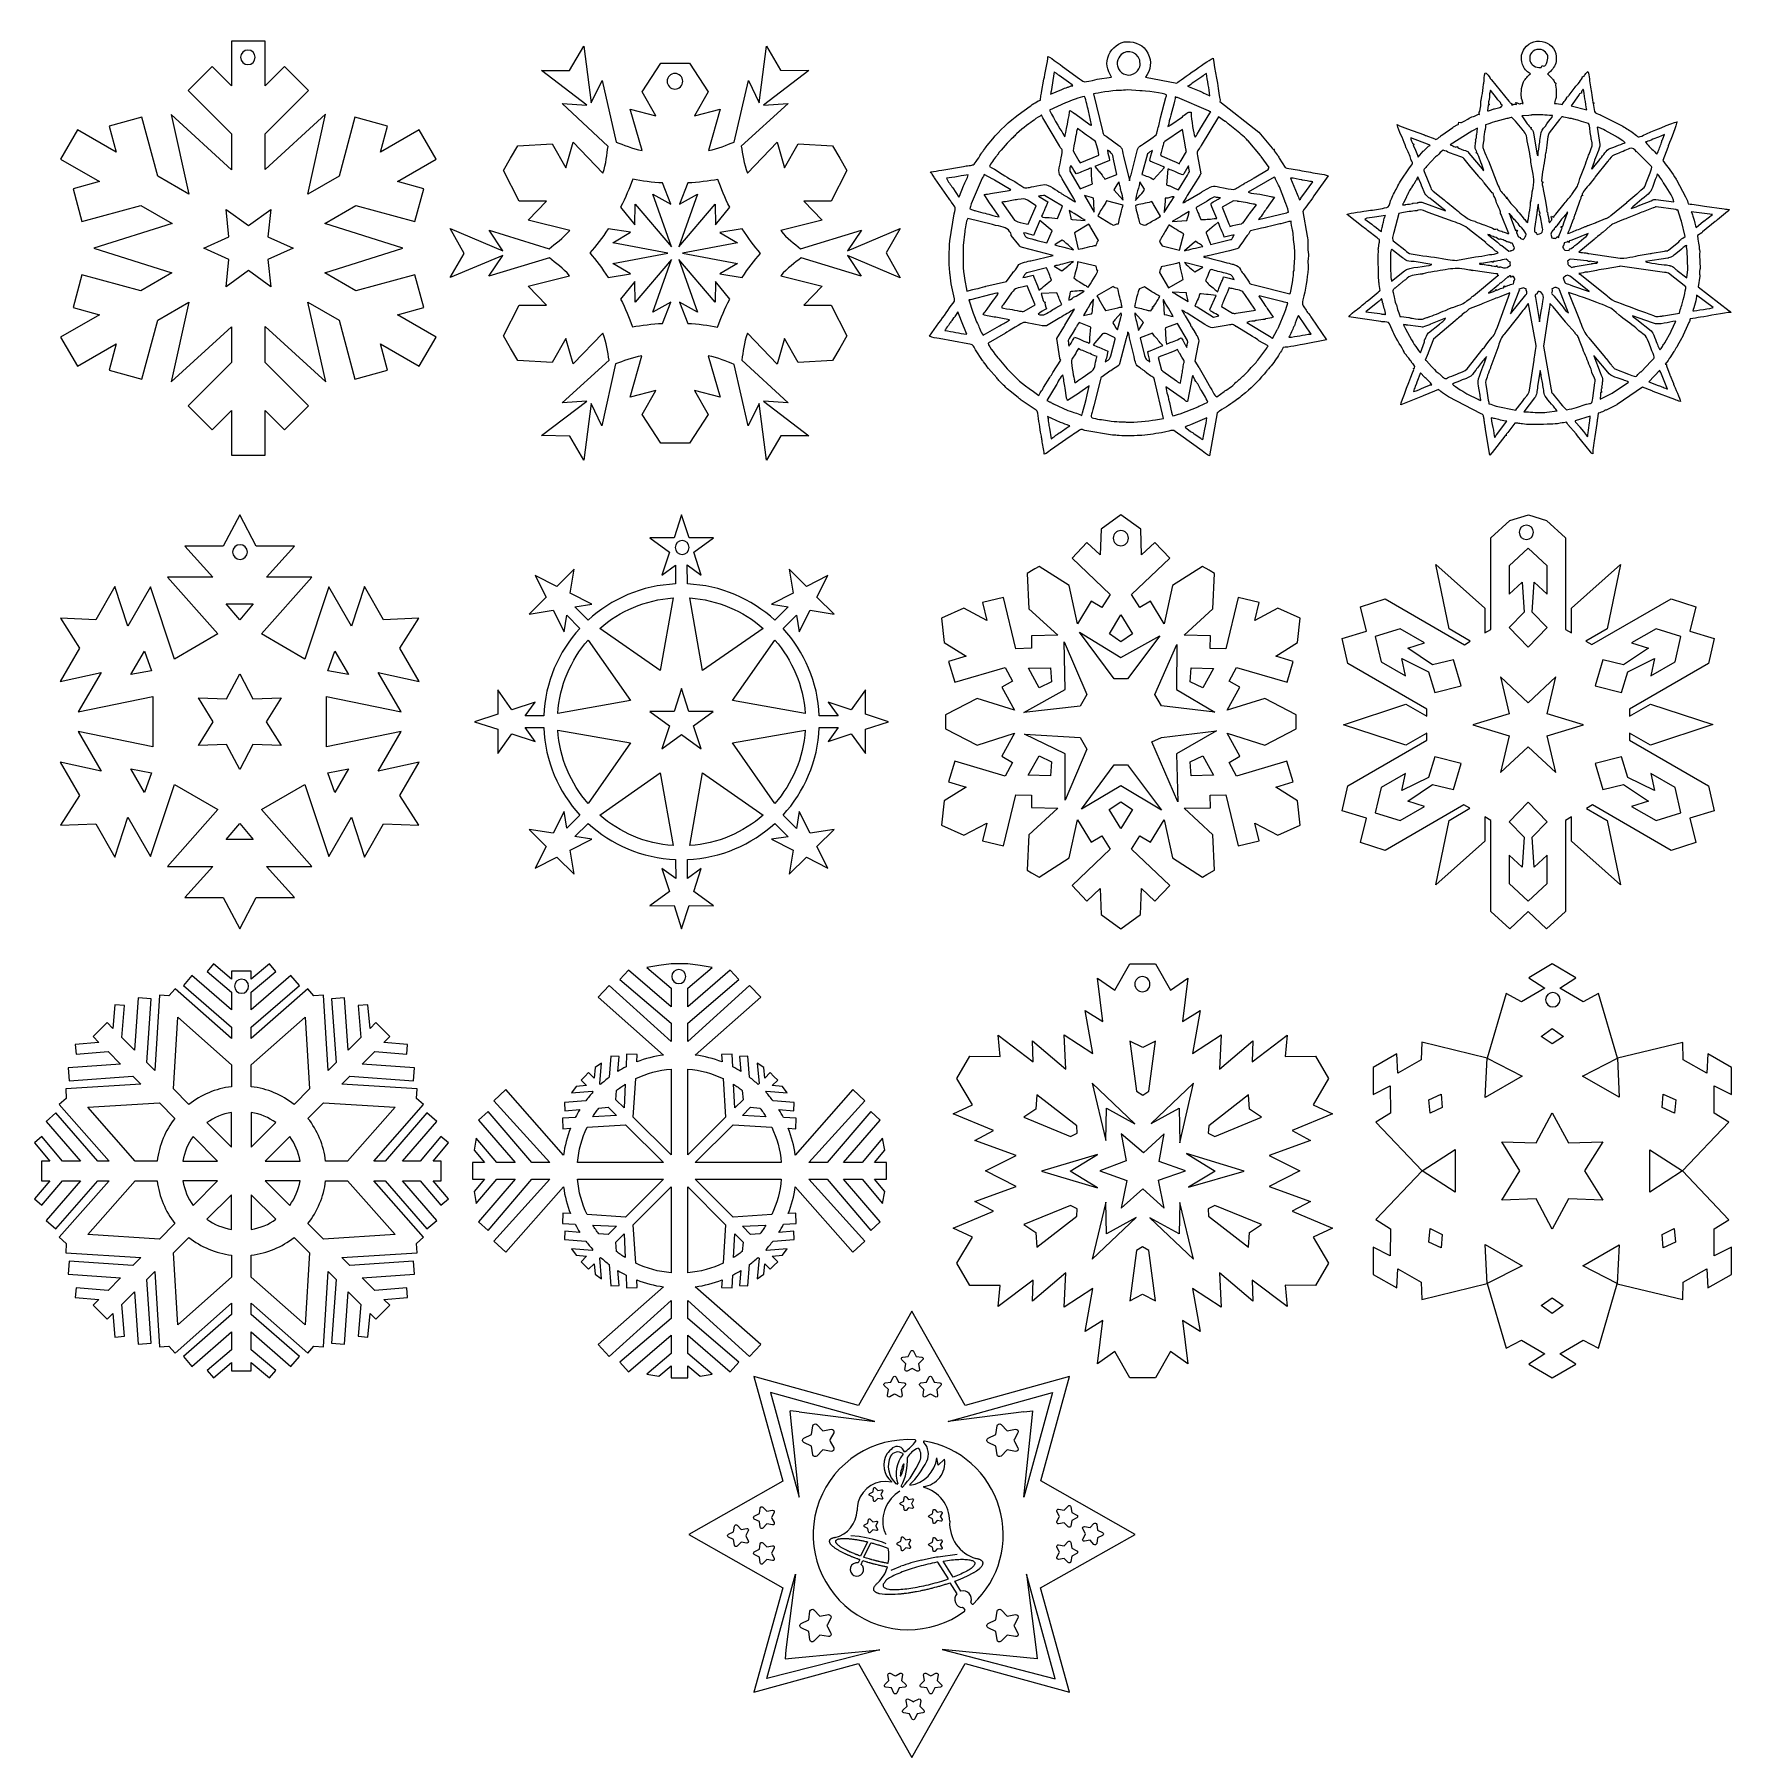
# Model space of a CAD drawing. Header units: millimetres. Extents: x -101 to 99, y -101 to 103.
import ezdxf

# ---------------------------------------------------------------- set-up
doc = ezdxf.new("R2010")
doc.units = ezdxf.units.MM
doc.header["$MEASUREMENT"] = 0
doc.layers.add('layer 1', color=7, linetype='Continuous')

msp = doc.modelspace()

# ---------------------------------------------------------------- linework, layer by layer
at = {"layer": 'layer 1', "color": 242, "lineweight": 9}
for points, knots in [([(74.5052, 99.9041), (74.5052, 99.5583), (74.5636, 99.1151), (74.7458, 98.7986), (74.7458, 98.7986), (74.7458, 98.7986), (74.8132, 98.6874), (74.8132, 98.6874), (74.8132, 98.6874), (74.8354, 98.6491), (74.8669, 98.5834), (74.8694, 98.5792), (74.8694, 98.5792), (74.8694, 98.5792), (75.0139, 98.4316), (75.0139, 98.4316), (75.0139, 98.4316), (75.3275, 98.1172), (75.0932, 98.2052), (75.588, 97.9592), (75.588, 97.9592), (75.2626, 97.6671), (74.974, 97.4007), (74.7777, 97.0131), (74.7777, 97.0131), (74.4394, 96.3449), (74.4653, 95.4087), (74.5402, 95.0016), (74.5402, 95.0016), (74.5417, 94.9936), (74.5434, 94.9772), (74.5454, 94.9693), (74.5454, 94.9693), (74.5475, 94.9611), (74.5531, 94.9454), (74.5559, 94.9371), (74.5559, 94.9371), (74.5559, 94.9371), (74.7378, 94.4309), (74.7378, 94.4309), (74.7378, 94.4309), (74.6182, 94.4412), (74.5674, 94.4675), (74.5086, 94.4612), (74.5086, 94.4612), (74.3951, 94.4492), (74.468, 94.4151), (74.2722, 94.3851), (74.2722, 94.3851), (74.1333, 94.4768), (74.0868, 94.5245), (73.8644, 94.5474), (73.8644, 94.5474), (73.8644, 94.5474), (73.9277, 94.3181), (73.9277, 94.3181), (73.9277, 94.3181), (73.8148, 94.3595), (73.8139, 94.3494), (73.6593, 94.3381), (73.6593, 94.3381), (73.5688, 94.3316), (73.6169, 94.3351), (73.5257, 94.3059), (73.5257, 94.3059), (73.4915, 94.295), (73.5153, 94.2743), (73.3408, 94.2562), (73.3408, 94.2562), (73.4097, 94.584), (73.433, 94.3233), (73.2591, 94.4608), (73.2591, 94.4608), (73.1532, 94.5445), (73.1357, 94.6123), (73.0442, 94.7149), (73.0442, 94.7149), (73.0442, 94.7149), (70.9783, 97.2504), (70.9783, 97.2504), (70.9783, 97.2504), (70.8941, 97.3407), (70.9653, 97.2408), (70.8633, 97.369), (70.8633, 97.369), (70.799, 97.4497), (70.872, 97.3567), (70.8155, 97.4378), (70.8155, 97.4378), (70.8057, 97.4518), (70.7805, 97.4952), (70.7707, 97.5091), (70.7707, 97.5091), (70.7707, 97.5091), (70.563, 97.7655), (70.563, 97.7655), (70.563, 97.7655), (70.4924, 97.854), (70.3872, 98.0656), (70.2436, 98.0517), (70.2436, 98.0517), (70.1004, 97.7665), (70.1162, 97.1758), (70.0619, 96.8316), (70.0619, 96.8316), (70.0358, 96.6664), (70.0128, 96.5086), (69.9847, 96.3334), (69.9847, 96.3334), (69.9141, 95.8949), (69.883, 95.3365), (69.7887, 95.012), (69.7887, 95.012), (69.7108, 94.7437), (69.7401, 94.691), (69.7236, 94.3788), (69.7236, 94.3788), (69.7081, 94.0864), (69.6082, 93.9004), (69.614, 93.4824), (69.614, 93.4824), (69.4829, 93.4663), (69.5314, 93.5154), (69.5555, 93.1497), (69.5555, 93.1497), (69.399, 93.1982), (69.4567, 93.1589), (69.2841, 93.0761), (69.2841, 93.0761), (69.1852, 93.0287), (69.0538, 92.9793), (68.9499, 92.9376), (68.9499, 92.9376), (68.859, 92.9011), (68.8531, 92.9042), (68.7987, 92.8918), (68.7987, 92.8918), (68.5846, 92.843), (68.4062, 92.7012), (68.1876, 92.596), (68.1876, 92.596), (68.1876, 92.596), (67.7262, 92.3594), (67.7262, 92.3594), (67.7262, 92.3594), (67.5118, 92.2638), (67.403, 92.0881), (67.1036, 92.218), (67.1036, 92.218), (67.0602, 91.9483), (67.1709, 92.0059), (66.9143, 91.8976), (66.9143, 91.8976), (66.9143, 91.8976), (66.5513, 91.7041), (66.5513, 91.7041), (66.5513, 91.7041), (66.5005, 91.6736), (66.5148, 91.6648), (66.3883, 91.6026), (66.3883, 91.6026), (66.3883, 91.6026), (65.0867, 90.6895), (65.0867, 90.6895), (65.0867, 90.6895), (64.9752, 90.598), (65.0475, 90.6332), (64.939, 90.5471), (64.939, 90.5471), (64.939, 90.5471), (64.78, 90.464), (64.78, 90.464), (64.78, 90.464), (64.6215, 90.3289), (64.6689, 90.2654), (64.3735, 90.1806), (64.3735, 90.1806), (64.2993, 90.2236), (64.3407, 90.1988), (64.2618, 90.2504), (64.2618, 90.2504), (64.2618, 90.2504), (63.2152, 90.6459), (63.2152, 90.6459), (63.2152, 90.6459), (63.2082, 90.6489), (63.1933, 90.656), (63.1869, 90.6587), (63.1869, 90.6587), (63.1869, 90.6587), (63.0458, 90.7156), (63.0458, 90.7156), (63.0458, 90.7156), (63.0345, 90.7202), (62.9419, 90.7557), (62.9191, 90.7652), (62.9191, 90.7652), (62.9191, 90.7652), (61.0471, 91.4545), (61.0471, 91.4545), (61.0471, 91.4545), (60.6655, 91.5913), (60.1829, 91.7406), (59.8299, 91.9319), (59.8299, 91.9319), (59.8648, 91.535), (60.1296, 91.0951), (60.2735, 90.7381), (60.2735, 90.7381), (60.4367, 90.3331), (60.5968, 89.9336), (60.7627, 89.5377), (60.7627, 89.5377), (60.7627, 89.5377), (60.9021, 89.1467), (60.9021, 89.1467), (60.9021, 89.1467), (60.9192, 89.0866), (60.9071, 89.1053), (60.9523, 89.0299), (60.9523, 89.0299), (61.1749, 88.6586), (61.4041, 88.0296), (61.4879, 87.7493), (61.4879, 87.7493), (61.551, 87.538), (61.7584, 87.3766), (61.5291, 87.141), (61.5291, 87.141), (61.5291, 87.141), (61.2997, 86.8616), (61.2997, 86.8616), (61.2997, 86.8616), (61.2959, 86.8564), (61.2843, 86.8433), (61.2806, 86.8381), (61.2806, 86.8381), (61.2806, 86.8381), (60.2286, 85.2367), (60.2286, 85.2367), (60.2286, 85.2367), (60.0521, 85.0268), (59.9617, 84.745), (59.8087, 84.494), (59.8087, 84.494), (59.8023, 84.4834), (59.7917, 84.4702), (59.7853, 84.4595), (59.7853, 84.4595), (59.5064, 83.9922), (59.2947, 83.4654), (59.0563, 82.9858), (59.0563, 82.9858), (59.0526, 82.9784), (59.0465, 82.9621), (59.0435, 82.955), (59.0435, 82.955), (59.0406, 82.9482), (59.0376, 82.9307), (59.0352, 82.9241), (59.0352, 82.9241), (59.0352, 82.9241), (58.9775, 82.7394), (58.9775, 82.7394), (58.9775, 82.7394), (58.7994, 82.0501), (58.7717, 82.2041), (58.3241, 82.0821), (58.3241, 82.0821), (57.7255, 81.9189), (57.0751, 81.8776), (56.4297, 81.765), (56.4297, 81.765), (55.935, 81.6787), (54.2349, 81.4944), (53.8925, 81.3406), (53.8925, 81.3406), (53.9025, 81.3298), (53.9183, 81.328), (53.9231, 81.3086), (53.9231, 81.3086), (53.9231, 81.3086), (55.8147, 79.8185), (55.8147, 79.8185), (55.8147, 79.8185), (55.9753, 79.7031), (56.1354, 79.5671), (56.3102, 79.4369), (56.3102, 79.4369), (56.3102, 79.4369), (57.4558, 78.5473), (57.4558, 78.5473), (57.4558, 78.5473), (57.609, 78.4249), (57.5567, 78.4538), (57.7348, 78.3592), (57.7348, 78.3592), (57.7346, 78.1664), (57.7553, 78.1012), (57.6968, 77.9323), (57.6968, 77.9323), (57.6968, 77.9323), (57.5987, 77.3201), (57.5987, 77.3201), (57.5987, 77.3201), (57.5618, 77.1619), (57.6108, 77.1659), (57.6183, 76.9629), (57.6183, 76.9629), (57.6266, 76.7409), (57.5597, 76.6669), (57.5569, 76.1486), (57.5569, 76.1486), (57.5569, 76.1486), (57.5942, 74.3181), (57.5942, 74.3181), (57.5942, 74.3181), (57.6693, 74.0361), (57.568, 73.8276), (57.636, 73.5991), (57.636, 73.5991), (57.7045, 73.3689), (57.6375, 73.2478), (57.7041, 73.0344), (57.7041, 73.0344), (57.7041, 73.0344), (57.7917, 72.3216), (57.7917, 72.3216), (57.7917, 72.3216), (57.7804, 72.3108), (57.7624, 72.3106), (57.7567, 72.2904), (57.7567, 72.2904), (57.7346, 72.2119), (57.7373, 72.272), (57.6874, 72.2331), (57.6874, 72.2331), (57.6217, 72.1818), (57.6229, 72.185), (57.5582, 72.1334), (57.5582, 72.1334), (57.5582, 72.1334), (56.3793, 71.1561), (56.3793, 71.1561), (56.3793, 71.1561), (55.9031, 70.7913), (55.459, 70.3552), (54.9671, 70.0073), (54.9671, 70.0073), (54.8414, 69.9184), (54.0845, 69.3698), (54.1097, 69.2024), (54.1097, 69.2024), (54.1097, 69.2024), (57.8912, 68.6662), (57.8912, 68.6662), (57.8912, 68.6662), (57.9884, 68.6459), (58.0314, 68.6228), (58.1311, 68.6208), (58.1311, 68.6208), (58.3882, 68.6157), (58.839, 68.6213), (58.9216, 68.3966), (58.9216, 68.3966), (58.9216, 68.3966), (58.933, 68.3342), (58.933, 68.3342), (58.933, 68.3342), (58.9352, 68.3269), (58.9378, 68.31), (58.9404, 68.3025), (58.9404, 68.3025), (58.9404, 68.3025), (59.3515, 67.4033), (59.3515, 67.4033), (59.3515, 67.4033), (59.3842, 67.33), (59.3936, 67.2998), (59.4222, 67.238), (59.4222, 67.238), (59.7364, 66.5595), (60.4173, 65.543), (60.6296, 65.0624), (60.6296, 65.0624), (60.6417, 65.035), (60.6633, 64.9732), (60.6698, 64.9544), (60.6698, 64.9544), (60.6698, 64.9544), (60.7293, 64.8427), (60.7293, 64.8427), (60.7293, 64.8427), (60.7316, 64.8331), (60.7505, 64.8357), (60.7538, 64.8342), (60.7538, 64.8342), (60.7572, 64.8325), (60.7752, 64.8272), (60.7794, 64.8249), (60.7794, 64.8249), (60.9283, 64.7413), (60.9608, 64.579), (60.9634, 64.5734), (60.9634, 64.5734), (60.9634, 64.5734), (61.0867, 64.4227), (61.0867, 64.4227), (61.0867, 64.4227), (61.1589, 64.348), (61.2074, 64.2788), (61.2705, 64.1946), (61.2705, 64.1946), (61.3469, 64.0926), (61.3384, 64.0922), (61.4173, 63.9916), (61.4173, 63.9916), (61.4173, 63.9916), (61.6119, 63.7216), (61.6119, 63.7216), (61.6119, 63.7216), (61.6241, 63.7066), (61.715, 63.6582), (61.927, 63.3371), (61.927, 63.3371), (61.842, 63.0639), (61.8924, 63.1782), (61.7579, 63.1042), (61.7579, 63.1042), (61.8125, 62.9686), (61.816, 63.0074), (61.7534, 62.872), (61.7534, 62.872), (61.5551, 62.4433), (60.2544, 59.038), (60.2391, 58.7953), (60.2391, 58.7953), (60.2391, 58.7953), (62.823, 59.8158), (62.823, 59.8158), (62.823, 59.8158), (62.9515, 59.8871), (62.9787, 59.9006), (63.1019, 59.9485), (63.1019, 59.9485), (63.1019, 59.9485), (64.7228, 60.5991), (64.7228, 60.5991), (64.7228, 60.5991), (64.8161, 60.5337), (64.8914, 60.4914), (64.9898, 60.3996), (64.9898, 60.3996), (65.2455, 60.1609), (65.5942, 59.9594), (65.9003, 59.7413), (65.9003, 59.7413), (65.9003, 59.7413), (69.7648, 57.7239), (69.7648, 57.7239), (69.7648, 57.7239), (69.915, 57.6654), (69.9637, 57.672), (70.0113, 57.5082), (70.0113, 57.5082), (70.0125, 57.5038), (70.0527, 57.328), (70.0545, 57.3178), (70.0545, 57.3178), (70.0766, 57.1952), (70.1058, 56.9983), (70.1184, 56.9135), (70.1184, 56.9135), (70.1441, 56.7395), (70.1584, 56.6167), (70.1774, 56.5097), (70.1774, 56.5097), (70.2072, 56.3418), (70.2293, 56.2296), (70.2455, 56.1096), (70.2455, 56.1096), (70.2573, 56.0218), (70.2516, 55.9871), (70.266, 55.8982), (70.266, 55.8982), (70.266, 55.8982), (70.7785, 52.854), (70.7785, 52.854), (70.7785, 52.854), (70.7785, 52.854), (71.0319, 53.1344), (71.0319, 53.1344), (71.0319, 53.1344), (71.0397, 53.1437), (71.0516, 53.1563), (71.0591, 53.1656), (71.0591, 53.1656), (71.0591, 53.1656), (72.551, 55.1055), (72.551, 55.1055), (72.551, 55.1055), (72.6686, 55.2177), (72.5365, 55.1921), (72.7001, 55.127), (72.7001, 55.127), (72.7127, 55.4768), (72.7599, 55.3435), (72.9191, 55.5477), (72.9191, 55.5477), (72.9191, 55.5477), (73.7482, 56.6312), (73.7482, 56.6312), (73.7482, 56.6312), (74.0693, 56.636), (74.1052, 56.6135), (74.3362, 56.5853), (74.3362, 56.5853), (74.469, 56.569), (74.5146, 56.5812), (74.6565, 56.5556), (74.6565, 56.5556), (75.7818, 56.3523), (77.6009, 56.5572), (78.234, 56.5126), (78.234, 56.5126), (78.234, 56.5126), (78.4998, 56.5448), (78.4998, 56.5448), (78.4998, 56.5448), (78.7982, 56.6266), (78.4664, 56.5057), (78.7916, 56.5493), (78.7916, 56.5493), (78.924, 56.567), (78.9655, 56.6126), (79.1106, 56.6319), (79.1106, 56.6319), (79.3979, 56.6703), (79.6071, 56.7049), (79.8519, 56.7473), (79.8519, 56.7473), (79.9026, 56.6625), (79.9319, 56.5854), (80.007, 56.4942), (80.007, 56.4942), (80.007, 56.4942), (80.9685, 55.3598), (80.9685, 55.3598), (80.9685, 55.3598), (81.0436, 55.258), (81.0797, 55.2322), (81.1531, 55.1367), (81.1531, 55.1367), (81.1531, 55.1367), (82.6944, 53.2408), (82.6944, 53.2408), (82.6944, 53.2408), (82.8345, 53.0622), (82.7081, 53.0985), (82.9482, 53.026), (82.9482, 53.026), (82.9506, 53.528), (83.1089, 54.487), (83.197, 55.0532), (83.197, 55.0532), (83.197, 55.0532), (83.413, 56.5856), (83.413, 56.5856), (83.413, 56.5856), (83.4401, 56.7785), (83.478, 56.8921), (83.4722, 57.1067), (83.4722, 57.1067), (83.6084, 57.1619), (83.5209, 57.1034), (83.5246, 57.1563), (83.5246, 57.1563), (83.5246, 57.1563), (83.5891, 57.805), (83.5891, 57.805), (83.5891, 57.805), (83.9322, 57.8843), (84.0247, 57.9553), (84.2469, 58.0766), (84.2469, 58.0766), (84.3463, 58.1308), (84.505, 58.184), (84.6178, 58.2233), (84.6178, 58.2233), (84.6178, 58.2233), (85.7771, 58.8235), (85.7771, 58.8235), (85.7771, 58.8235), (85.8237, 58.849), (85.7779, 58.8284), (85.8429, 58.8583), (85.8429, 58.8583), (85.8429, 58.8583), (88.8292, 60.8907), (88.8292, 60.8907), (88.8292, 60.8907), (88.8292, 60.8907), (89.9606, 60.442), (89.9606, 60.442), (89.9606, 60.442), (90.0037, 60.4313), (90.0445, 60.4198), (90.0851, 60.4015), (90.0851, 60.4015), (90.0851, 60.4015), (92.6621, 59.4237), (92.6621, 59.4237), (92.6621, 59.4237), (92.8445, 59.3529), (93.0757, 59.2398), (93.3127, 59.2029), (93.3127, 59.2029), (93.2949, 59.5328), (92.6734, 60.8185), (92.512, 61.258), (92.512, 61.258), (92.487, 61.326), (92.4703, 61.3966), (92.4695, 61.3989), (92.4695, 61.3989), (92.4695, 61.3989), (92.0913, 62.2831), (92.0913, 62.2831), (92.0913, 62.2831), (92.0861, 62.2961), (92.0797, 62.3115), (92.0743, 62.3244), (92.0743, 62.3244), (92.0687, 62.3375), (92.0619, 62.3527), (92.0562, 62.3657), (92.0562, 62.3657), (92.0562, 62.3657), (91.6508, 63.4102), (91.6508, 63.4102), (91.6508, 63.4102), (91.6208, 63.6028), (91.8151, 63.5549), (91.5079, 63.6284), (91.5079, 63.6284), (91.5079, 63.6284), (91.8614, 64.0359), (91.8614, 64.0359), (91.8614, 64.0359), (91.978, 64.1321), (91.9445, 64.2176), (92.0517, 64.3698), (92.0517, 64.3698), (92.0517, 64.3698), (92.5383, 65.1019), (92.5383, 65.1019), (92.5383, 65.1019), (92.6475, 65.2501), (92.6594, 65.3018), (92.7355, 65.4291), (92.7355, 65.4291), (92.8186, 65.5682), (92.8521, 65.5705), (92.9475, 65.7426), (92.9475, 65.7426), (92.9562, 65.7583), (92.9804, 65.806), (92.989, 65.8216), (92.989, 65.8216), (92.989, 65.8216), (93.4454, 66.6447), (93.4454, 66.6447), (93.4454, 66.6447), (93.452, 66.6564), (93.4611, 66.6706), (93.4675, 66.6825), (93.4675, 66.6825), (93.4675, 66.6825), (94.3225, 68.5592), (94.3225, 68.5592), (94.3225, 68.5592), (94.3896, 68.7165), (94.4392, 68.8243), (94.4773, 68.9852), (94.4773, 68.9852), (94.8316, 68.9853), (95.3324, 69.1088), (95.6947, 69.1658), (95.6947, 69.1658), (96.5985, 69.3081), (98.5357, 69.6895), (99.3102, 69.7421), (99.3102, 69.7421), (99.2998, 69.7512), (99.2839, 69.7795), (99.2792, 69.7696), (99.2792, 69.7696), (99.2727, 69.7556), (99.2419, 69.8034), (99.2163, 69.8238), (99.2163, 69.8238), (99.1536, 69.8736), (99.1392, 69.8814), (99.0832, 69.9221), (99.0832, 69.9221), (99.0832, 69.9221), (95.4098, 72.7709), (95.4098, 72.7709), (95.4098, 72.7709), (95.4098, 72.7709), (95.5972, 74.0137), (95.5972, 74.0137), (95.5972, 74.0137), (95.5962, 74.1746), (95.578, 74.3526), (95.5821, 74.5193), (95.5821, 74.5193), (95.5865, 74.6944), (95.626, 74.7816), (95.64, 74.9246), (95.64, 74.9246), (95.64, 74.9246), (95.5836, 76.5548), (95.5836, 76.5548), (95.5836, 76.5548), (95.5835, 76.7359), (95.6128, 76.9977), (95.5865, 77.1015), (95.5865, 77.1015), (95.5634, 77.1929), (95.5455, 77.0962), (95.5448, 77.3382), (95.5448, 77.3382), (95.5445, 77.4238), (95.3526, 78.3461), (95.3507, 78.8257), (95.3507, 78.8257), (95.3507, 78.8257), (95.8322, 79.1593), (95.8322, 79.1593), (95.8322, 79.1593), (95.8939, 79.2129), (95.8596, 79.1872), (95.9229, 79.2432), (95.9229, 79.2432), (95.9229, 79.2432), (97.4303, 80.4729), (97.4303, 80.4729), (97.4303, 80.4729), (97.5466, 80.5744), (97.5821, 80.5906), (97.6912, 80.6769), (97.6912, 80.6769), (97.6912, 80.6769), (98.8685, 81.6545), (98.8685, 81.6545), (98.8685, 81.6545), (99.0432, 81.7809), (99.0156, 81.683), (99.0789, 81.9122), (99.0789, 81.9122), (98.8561, 81.9121), (98.7334, 81.9457), (98.5013, 81.9763), (98.5013, 81.9763), (98.5013, 81.9763), (96.1523, 82.3061), (96.1523, 82.3061), (96.1523, 82.3061), (95.6024, 82.3925), (94.7608, 82.5434), (94.2464, 82.5543), (94.2464, 82.5543), (94.2053, 82.8351), (94.1111, 83.0008), (93.998, 83.242), (93.998, 83.242), (93.9818, 83.2765), (93.9534, 83.3287), (93.9337, 83.3793), (93.9337, 83.3793), (93.9337, 83.3793), (92.8452, 85.4074), (92.8452, 85.4074), (92.8452, 85.4074), (92.8359, 85.4213), (92.8074, 85.4619), (92.7999, 85.4752), (92.7999, 85.4752), (92.3677, 86.2442), (91.786, 86.9864), (91.218, 87.6763), (91.218, 87.6763), (91.218, 87.6763), (91.8138, 89.2151), (91.8138, 89.2151), (91.8138, 89.2151), (91.8168, 89.2205), (91.8253, 89.2342), (91.828, 89.2391), (91.828, 89.2391), (91.828, 89.2391), (91.8688, 89.3284), (91.8688, 89.3284), (91.8688, 89.3284), (91.8968, 89.4376), (91.8389, 89.3867), (91.9278, 89.5848), (91.9278, 89.5848), (92.1333, 90.0422), (92.8771, 91.9965), (92.916, 92.2767), (92.916, 92.2767), (92.4173, 92.1817), (89.6869, 91.0193), (88.9618, 90.6906), (88.9618, 90.6906), (88.2724, 90.378), (88.3604, 90.4338), (87.7583, 90.9172), (87.7583, 90.9172), (87.349, 91.2458), (86.9376, 91.4667), (86.4928, 91.7448), (86.4928, 91.7448), (86.4928, 91.7448), (83.9048, 93.0596), (83.9048, 93.0596), (83.9048, 93.0596), (83.8917, 93.0653), (83.8752, 93.0719), (83.863, 93.078), (83.863, 93.078), (83.5321, 93.2432), (83.2608, 93.2585), (83.1813, 93.4408), (83.1813, 93.4408), (83.1747, 93.4529), (83.1649, 93.485), (83.1631, 93.4778), (83.1631, 93.4778), (83.1631, 93.4778), (83.0064, 94.4307), (83.0064, 94.4307), (83.0064, 94.4307), (83.0064, 94.4307), (83.1318, 94.4627), (83.1318, 94.4627), (83.1318, 94.4627), (82.9687, 94.5298), (83.0751, 94.4842), (82.9482, 94.5471), (82.9482, 94.5471), (82.9498, 94.9589), (82.8596, 95.3288), (82.8087, 95.7374), (82.8087, 95.7374), (82.8087, 95.7374), (82.6916, 96.379), (82.6916, 96.379), (82.6916, 96.379), (82.6877, 96.3923), (82.6815, 96.4081), (82.6778, 96.4226), (82.6778, 96.4226), (82.54, 96.9547), (82.595, 97.7329), (82.3659, 98.2168), (82.3659, 98.2168), (82.2281, 98.1294), (82.1647, 98.014), (82.0632, 97.8763), (82.0632, 97.8763), (81.9481, 97.72), (81.9183, 97.5912), (81.6672, 97.575), (81.6672, 97.575), (81.6672, 97.575), (81.725, 97.5264), (81.725, 97.5264), (81.725, 97.5264), (81.7264, 97.5228), (81.74, 97.5063), (81.7407, 97.5017), (81.7407, 97.5017), (81.7581, 97.3781), (81.0315, 96.5446), (80.8838, 96.3807), (80.8838, 96.3807), (80.8838, 96.3807), (80.1453, 95.424), (80.1453, 95.424), (80.1453, 95.424), (80.0518, 95.2926), (80.0446, 95.2047), (79.8039, 95.1876), (79.8039, 95.1876), (79.8864, 95.1128), (79.8979, 95.1104), (79.8449, 95.037), (79.8449, 95.037), (79.8449, 95.037), (79.6687, 94.8003), (79.6687, 94.8003), (79.6687, 94.8003), (79.5358, 94.6014), (79.451, 94.525), (79.3335, 94.3188), (79.3335, 94.3188), (79.1698, 94.398), (78.6942, 94.4391), (78.4064, 94.4307), (78.4064, 94.4307), (78.5813, 95.1679), (78.6384, 94.783), (78.6396, 95.8864), (78.6396, 95.8864), (78.6399, 96.2074), (78.5163, 96.5407), (78.5811, 96.818), (78.5811, 96.818), (78.2989, 96.983), (78.4292, 97.1155), (78.2627, 97.2685), (78.2627, 97.2685), (78.1881, 97.3371), (78.284, 97.1888), (78.1715, 97.3359), (78.1715, 97.3359), (78.1715, 97.3359), (77.5878, 97.9243), (77.5878, 97.9243), (77.5878, 97.9243), (77.6799, 98.0111), (77.6661, 97.9829), (77.7562, 98.0466), (77.7562, 98.0466), (77.7562, 98.0466), (77.951, 98.2077), (77.951, 98.2077), (77.951, 98.2077), (78.3364, 98.6104), (78.5947, 99.0156), (78.6409, 99.6127), (78.6409, 99.6127), (78.8051, 101.7355), (76.0628, 102.596), (74.8752, 100.9313), (74.8752, 100.9313), (74.7291, 100.7265), (74.5052, 100.1978), (74.5052, 99.9041)], [0, 0, 0, 0, 0.0041841, 0.0041841, 0.0041841, 0.0041841, 0.0083682, 0.0083682, 0.0083682, 0.0083682, 0.0125523, 0.0125523, 0.0125523, 0.0125523, 0.0167364, 0.0167364, 0.0167364, 0.0167364, 0.0209205, 0.0209205, 0.0209205, 0.0209205, 0.0251046, 0.0251046, 0.0251046, 0.0251046, 0.0292887, 0.0292887, 0.0292887, 0.0292887, 0.0334728, 0.0334728, 0.0334728, 0.0334728, 0.0376569, 0.0376569, 0.0376569, 0.0376569, 0.041841, 0.041841, 0.041841, 0.041841, 0.0460251, 0.0460251, 0.0460251, 0.0460251, 0.05020921, 0.05020921, 0.05020921, 0.05020921, 0.05439331, 0.05439331, 0.05439331, 0.05439331, 0.05857741, 0.05857741, 0.05857741, 0.05857741, 0.06276151, 0.06276151, 0.06276151, 0.06276151, 0.06694561, 0.06694561, 0.06694561, 0.06694561, 0.07112971, 0.07112971, 0.07112971, 0.07112971, 0.07531381, 0.07531381, 0.07531381, 0.07531381, 0.07949791, 0.07949791, 0.07949791, 0.07949791, 0.08368201, 0.08368201, 0.08368201, 0.08368201, 0.08786611, 0.08786611, 0.08786611, 0.08786611, 0.09205021, 0.09205021, 0.09205021, 0.09205021, 0.09623431, 0.09623431, 0.09623431, 0.09623431, 0.10041841, 0.10041841, 0.10041841, 0.10041841, 0.10460251, 0.10460251, 0.10460251, 0.10460251, 0.10878661, 0.10878661, 0.10878661, 0.10878661, 0.11297071, 0.11297071, 0.11297071, 0.11297071, 0.11715481, 0.11715481, 0.11715481, 0.11715481, 0.12133891, 0.12133891, 0.12133891, 0.12133891, 0.12552301, 0.12552301, 0.12552301, 0.12552301, 0.12970711, 0.12970711, 0.12970711, 0.12970711, 0.13389121, 0.13389121, 0.13389121, 0.13389121, 0.13807531, 0.13807531, 0.13807531, 0.13807531, 0.14225941, 0.14225941, 0.14225941, 0.14225941, 0.14644351, 0.14644351, 0.14644351, 0.14644351, 0.15062762, 0.15062762, 0.15062762, 0.15062762, 0.15481172, 0.15481172, 0.15481172, 0.15481172, 0.15899582, 0.15899582, 0.15899582, 0.15899582, 0.16317992, 0.16317992, 0.16317992, 0.16317992, 0.16736402, 0.16736402, 0.16736402, 0.16736402, 0.17154812, 0.17154812, 0.17154812, 0.17154812, 0.17573222, 0.17573222, 0.17573222, 0.17573222, 0.17991632, 0.17991632, 0.17991632, 0.17991632, 0.18410042, 0.18410042, 0.18410042, 0.18410042, 0.18828452, 0.18828452, 0.18828452, 0.18828452, 0.19246862, 0.19246862, 0.19246862, 0.19246862, 0.19665272, 0.19665272, 0.19665272, 0.19665272, 0.20083682, 0.20083682, 0.20083682, 0.20083682, 0.20502092, 0.20502092, 0.20502092, 0.20502092, 0.20920502, 0.20920502, 0.20920502, 0.20920502, 0.21338912, 0.21338912, 0.21338912, 0.21338912, 0.21757322, 0.21757322, 0.21757322, 0.21757322, 0.22175732, 0.22175732, 0.22175732, 0.22175732, 0.22594142, 0.22594142, 0.22594142, 0.22594142, 0.23012552, 0.23012552, 0.23012552, 0.23012552, 0.23430962, 0.23430962, 0.23430962, 0.23430962, 0.23849372, 0.23849372, 0.23849372, 0.23849372, 0.24267782, 0.24267782, 0.24267782, 0.24267782, 0.24686192, 0.24686192, 0.24686192, 0.24686192, 0.25104603, 0.25104603, 0.25104603, 0.25104603, 0.25523013, 0.25523013, 0.25523013, 0.25523013, 0.25941423, 0.25941423, 0.25941423, 0.25941423, 0.26359833, 0.26359833, 0.26359833, 0.26359833, 0.26778243, 0.26778243, 0.26778243, 0.26778243, 0.27196653, 0.27196653, 0.27196653, 0.27196653, 0.27615063, 0.27615063, 0.27615063, 0.27615063, 0.28033473, 0.28033473, 0.28033473, 0.28033473, 0.28451883, 0.28451883, 0.28451883, 0.28451883, 0.28870293, 0.28870293, 0.28870293, 0.28870293, 0.29288703, 0.29288703, 0.29288703, 0.29288703, 0.29707113, 0.29707113, 0.29707113, 0.29707113, 0.30125523, 0.30125523, 0.30125523, 0.30125523, 0.30543933, 0.30543933, 0.30543933, 0.30543933, 0.30962343, 0.30962343, 0.30962343, 0.30962343, 0.31380753, 0.31380753, 0.31380753, 0.31380753, 0.31799163, 0.31799163, 0.31799163, 0.31799163, 0.32217573, 0.32217573, 0.32217573, 0.32217573, 0.32635983, 0.32635983, 0.32635983, 0.32635983, 0.33054393, 0.33054393, 0.33054393, 0.33054393, 0.33472803, 0.33472803, 0.33472803, 0.33472803, 0.33891213, 0.33891213, 0.33891213, 0.33891213, 0.34309623, 0.34309623, 0.34309623, 0.34309623, 0.34728033, 0.34728033, 0.34728033, 0.34728033, 0.35146444, 0.35146444, 0.35146444, 0.35146444, 0.35564854, 0.35564854, 0.35564854, 0.35564854, 0.35983264, 0.35983264, 0.35983264, 0.35983264, 0.36401674, 0.36401674, 0.36401674, 0.36401674, 0.36820084, 0.36820084, 0.36820084, 0.36820084, 0.37238494, 0.37238494, 0.37238494, 0.37238494, 0.37656904, 0.37656904, 0.37656904, 0.37656904, 0.38075314, 0.38075314, 0.38075314, 0.38075314, 0.38493724, 0.38493724, 0.38493724, 0.38493724, 0.38912134, 0.38912134, 0.38912134, 0.38912134, 0.39330544, 0.39330544, 0.39330544, 0.39330544, 0.39748954, 0.39748954, 0.39748954, 0.39748954, 0.40167364, 0.40167364, 0.40167364, 0.40167364, 0.40585774, 0.40585774, 0.40585774, 0.40585774, 0.41004184, 0.41004184, 0.41004184, 0.41004184, 0.41422594, 0.41422594, 0.41422594, 0.41422594, 0.41841004, 0.41841004, 0.41841004, 0.41841004, 0.42259414, 0.42259414, 0.42259414, 0.42259414, 0.42677824, 0.42677824, 0.42677824, 0.42677824, 0.43096234, 0.43096234, 0.43096234, 0.43096234, 0.43514644, 0.43514644, 0.43514644, 0.43514644, 0.43933054, 0.43933054, 0.43933054, 0.43933054, 0.44351464, 0.44351464, 0.44351464, 0.44351464, 0.44769874, 0.44769874, 0.44769874, 0.44769874, 0.45188285, 0.45188285, 0.45188285, 0.45188285, 0.45606695, 0.45606695, 0.45606695, 0.45606695, 0.46025105, 0.46025105, 0.46025105, 0.46025105, 0.46443515, 0.46443515, 0.46443515, 0.46443515, 0.46861925, 0.46861925, 0.46861925, 0.46861925, 0.47280335, 0.47280335, 0.47280335, 0.47280335, 0.47698745, 0.47698745, 0.47698745, 0.47698745, 0.48117155, 0.48117155, 0.48117155, 0.48117155, 0.48535565, 0.48535565, 0.48535565, 0.48535565, 0.48953975, 0.48953975, 0.48953975, 0.48953975, 0.49372385, 0.49372385, 0.49372385, 0.49372385, 0.49790795, 0.49790795, 0.49790795, 0.49790795, 0.50209205, 0.50209205, 0.50209205, 0.50209205, 0.50627615, 0.50627615, 0.50627615, 0.50627615, 0.51046025, 0.51046025, 0.51046025, 0.51046025, 0.51464435, 0.51464435, 0.51464435, 0.51464435, 0.51882845, 0.51882845, 0.51882845, 0.51882845, 0.52301255, 0.52301255, 0.52301255, 0.52301255, 0.52719665, 0.52719665, 0.52719665, 0.52719665, 0.53138075, 0.53138075, 0.53138075, 0.53138075, 0.53556485, 0.53556485, 0.53556485, 0.53556485, 0.53974895, 0.53974895, 0.53974895, 0.53974895, 0.54393305, 0.54393305, 0.54393305, 0.54393305, 0.54811715, 0.54811715, 0.54811715, 0.54811715, 0.55230126, 0.55230126, 0.55230126, 0.55230126, 0.55648536, 0.55648536, 0.55648536, 0.55648536, 0.56066946, 0.56066946, 0.56066946, 0.56066946, 0.56485356, 0.56485356, 0.56485356, 0.56485356, 0.56903766, 0.56903766, 0.56903766, 0.56903766, 0.57322176, 0.57322176, 0.57322176, 0.57322176, 0.57740586, 0.57740586, 0.57740586, 0.57740586, 0.58158996, 0.58158996, 0.58158996, 0.58158996, 0.58577406, 0.58577406, 0.58577406, 0.58577406, 0.58995816, 0.58995816, 0.58995816, 0.58995816, 0.59414226, 0.59414226, 0.59414226, 0.59414226, 0.59832636, 0.59832636, 0.59832636, 0.59832636, 0.60251046, 0.60251046, 0.60251046, 0.60251046, 0.60669456, 0.60669456, 0.60669456, 0.60669456, 0.61087866, 0.61087866, 0.61087866, 0.61087866, 0.61506276, 0.61506276, 0.61506276, 0.61506276, 0.61924686, 0.61924686, 0.61924686, 0.61924686, 0.62343096, 0.62343096, 0.62343096, 0.62343096, 0.62761506, 0.62761506, 0.62761506, 0.62761506, 0.63179916, 0.63179916, 0.63179916, 0.63179916, 0.63598326, 0.63598326, 0.63598326, 0.63598326, 0.64016736, 0.64016736, 0.64016736, 0.64016736, 0.64435146, 0.64435146, 0.64435146, 0.64435146, 0.64853556, 0.64853556, 0.64853556, 0.64853556, 0.65271967, 0.65271967, 0.65271967, 0.65271967, 0.65690377, 0.65690377, 0.65690377, 0.65690377, 0.66108787, 0.66108787, 0.66108787, 0.66108787, 0.66527197, 0.66527197, 0.66527197, 0.66527197, 0.66945607, 0.66945607, 0.66945607, 0.66945607, 0.67364017, 0.67364017, 0.67364017, 0.67364017, 0.67782427, 0.67782427, 0.67782427, 0.67782427, 0.68200837, 0.68200837, 0.68200837, 0.68200837, 0.68619247, 0.68619247, 0.68619247, 0.68619247, 0.69037657, 0.69037657, 0.69037657, 0.69037657, 0.69456067, 0.69456067, 0.69456067, 0.69456067, 0.69874477, 0.69874477, 0.69874477, 0.69874477, 0.70292887, 0.70292887, 0.70292887, 0.70292887, 0.70711297, 0.70711297, 0.70711297, 0.70711297, 0.71129707, 0.71129707, 0.71129707, 0.71129707, 0.71548117, 0.71548117, 0.71548117, 0.71548117, 0.71966527, 0.71966527, 0.71966527, 0.71966527, 0.72384937, 0.72384937, 0.72384937, 0.72384937, 0.72803347, 0.72803347, 0.72803347, 0.72803347, 0.73221757, 0.73221757, 0.73221757, 0.73221757, 0.73640167, 0.73640167, 0.73640167, 0.73640167, 0.74058577, 0.74058577, 0.74058577, 0.74058577, 0.74476987, 0.74476987, 0.74476987, 0.74476987, 0.74895397, 0.74895397, 0.74895397, 0.74895397, 0.75313808, 0.75313808, 0.75313808, 0.75313808, 0.75732218, 0.75732218, 0.75732218, 0.75732218, 0.76150628, 0.76150628, 0.76150628, 0.76150628, 0.76569038, 0.76569038, 0.76569038, 0.76569038, 0.76987448, 0.76987448, 0.76987448, 0.76987448, 0.77405858, 0.77405858, 0.77405858, 0.77405858, 0.77824268, 0.77824268, 0.77824268, 0.77824268, 0.78242678, 0.78242678, 0.78242678, 0.78242678, 0.78661088, 0.78661088, 0.78661088, 0.78661088, 0.79079498, 0.79079498, 0.79079498, 0.79079498, 0.79497908, 0.79497908, 0.79497908, 0.79497908, 0.79916318, 0.79916318, 0.79916318, 0.79916318, 0.80334728, 0.80334728, 0.80334728, 0.80334728, 0.80753138, 0.80753138, 0.80753138, 0.80753138, 0.81171548, 0.81171548, 0.81171548, 0.81171548, 0.81589958, 0.81589958, 0.81589958, 0.81589958, 0.82008368, 0.82008368, 0.82008368, 0.82008368, 0.82426778, 0.82426778, 0.82426778, 0.82426778, 0.82845188, 0.82845188, 0.82845188, 0.82845188, 0.83263598, 0.83263598, 0.83263598, 0.83263598, 0.83682008, 0.83682008, 0.83682008, 0.83682008, 0.84100418, 0.84100418, 0.84100418, 0.84100418, 0.84518828, 0.84518828, 0.84518828, 0.84518828, 0.84937238, 0.84937238, 0.84937238, 0.84937238, 0.85355649, 0.85355649, 0.85355649, 0.85355649, 0.85774059, 0.85774059, 0.85774059, 0.85774059, 0.86192469, 0.86192469, 0.86192469, 0.86192469, 0.86610879, 0.86610879, 0.86610879, 0.86610879, 0.87029289, 0.87029289, 0.87029289, 0.87029289, 0.87447699, 0.87447699, 0.87447699, 0.87447699, 0.87866109, 0.87866109, 0.87866109, 0.87866109, 0.88284519, 0.88284519, 0.88284519, 0.88284519, 0.88702929, 0.88702929, 0.88702929, 0.88702929, 0.89121339, 0.89121339, 0.89121339, 0.89121339, 0.89539749, 0.89539749, 0.89539749, 0.89539749, 0.89958159, 0.89958159, 0.89958159, 0.89958159, 0.90376569, 0.90376569, 0.90376569, 0.90376569, 0.90794979, 0.90794979, 0.90794979, 0.90794979, 0.91213389, 0.91213389, 0.91213389, 0.91213389, 0.91631799, 0.91631799, 0.91631799, 0.91631799, 0.92050209, 0.92050209, 0.92050209, 0.92050209, 0.92468619, 0.92468619, 0.92468619, 0.92468619, 0.92887029, 0.92887029, 0.92887029, 0.92887029, 0.93305439, 0.93305439, 0.93305439, 0.93305439, 0.93723849, 0.93723849, 0.93723849, 0.93723849, 0.94142259, 0.94142259, 0.94142259, 0.94142259, 0.94560669, 0.94560669, 0.94560669, 0.94560669, 0.94979079, 0.94979079, 0.94979079, 0.94979079, 0.9539749, 0.9539749, 0.9539749, 0.9539749, 0.958159, 0.958159, 0.958159, 0.958159, 0.9623431, 0.9623431, 0.9623431, 0.9623431, 0.9665272, 0.9665272, 0.9665272, 0.9665272, 0.9707113, 0.9707113, 0.9707113, 0.9707113, 0.9748954, 0.9748954, 0.9748954, 0.9748954, 0.9790795, 0.9790795, 0.9790795, 0.9790795, 0.9832636, 0.9832636, 0.9832636, 0.9832636, 0.9874477, 0.9874477, 0.9874477, 0.9874477, 0.9916318, 0.9916318, 0.9916318, 0.9916318, 1, 1, 1, 1]), ([(76.8327, 98.6831), (76.4401, 98.6845), (76.2427, 98.6891), (75.9781, 98.8737), (75.9781, 98.8737), (75.9781, 98.8737), (75.7909, 99.0272), (75.7909, 99.0272), (75.7909, 99.0272), (75.6738, 99.1713), (75.5605, 99.3268), (75.5213, 99.5196), (75.5213, 99.5196), (75.368, 100.2738), (75.8817, 100.8373), (76.6013, 100.8358), (76.6013, 100.8358), (77.2577, 100.8345), (77.6492, 100.2136), (77.6492, 99.9623), (77.6492, 99.9623), (77.6492, 99.5982), (77.4403, 98.5782), (76.9544, 98.9124), (76.9544, 98.9124), (76.9544, 98.9124), (76.8327, 98.6831), (76.8327, 98.6831)], [0, 0, 0, 0, 0.125, 0.125, 0.125, 0.125, 0.25, 0.25, 0.25, 0.25, 0.375, 0.375, 0.375, 0.375, 0.5, 0.5, 0.5, 0.5, 0.625, 0.625, 0.625, 0.625, 0.75, 0.75, 0.75, 0.75, 1, 1, 1, 1]), ([(70.5817, 94.2193), (70.6491, 94.342), (70.5911, 94.2684), (70.7203, 94.3006), (70.7203, 94.3006), (70.7203, 94.3006), (70.6646, 94.3674), (70.6646, 94.3674), (70.6646, 94.3674), (70.5511, 94.5343), (70.6228, 94.5942), (70.6594, 94.7293), (70.6594, 94.7293), (70.6594, 94.7293), (70.7382, 95.1449), (70.7382, 95.1449), (70.7382, 95.1449), (70.7863, 95.3036), (70.7109, 95.3291), (70.7543, 95.5604), (70.7543, 95.5604), (70.7767, 95.6803), (70.796, 95.7616), (70.8037, 95.8169), (70.8037, 95.8169), (70.8272, 95.9884), (70.7664, 95.8103), (70.849, 95.9906), (70.849, 95.9906), (70.849, 95.9906), (71.5715, 95.1075), (71.5715, 95.1075), (71.5715, 95.1075), (71.6314, 95.0284), (71.6764, 94.9262), (71.725, 94.8537), (71.725, 94.8537), (71.725, 94.8537), (71.8723, 94.7094), (71.8723, 94.7094), (71.8723, 94.7094), (72.1967, 94.4479), (71.9643, 94.3476), (72.2925, 94.256), (72.2925, 94.256), (72.211, 93.951), (71.7679, 93.9043), (71.3257, 93.8126), (71.3257, 93.8126), (71.3183, 93.8111), (71.3021, 93.8098), (71.2951, 93.8079), (71.2951, 93.8079), (71.2885, 93.8061), (71.2739, 93.8012), (71.2673, 93.799), (71.2673, 93.799), (71.2673, 93.799), (70.9913, 93.6944), (70.9913, 93.6944), (70.9913, 93.6944), (70.7924, 93.6343), (70.6922, 93.5758), (70.4874, 93.5573), (70.4874, 93.5573), (70.4874, 93.5573), (70.5817, 94.2193), (70.5817, 94.2193)], [0, 0, 0, 0, 0.05555556, 0.05555556, 0.05555556, 0.05555556, 0.11111111, 0.11111111, 0.11111111, 0.11111111, 0.16666667, 0.16666667, 0.16666667, 0.16666667, 0.22222222, 0.22222222, 0.22222222, 0.22222222, 0.27777778, 0.27777778, 0.27777778, 0.27777778, 0.33333333, 0.33333333, 0.33333333, 0.33333333, 0.38888889, 0.38888889, 0.38888889, 0.38888889, 0.44444444, 0.44444444, 0.44444444, 0.44444444, 0.5, 0.5, 0.5, 0.5, 0.55555556, 0.55555556, 0.55555556, 0.55555556, 0.61111111, 0.61111111, 0.61111111, 0.61111111, 0.66666667, 0.66666667, 0.66666667, 0.66666667, 0.72222222, 0.72222222, 0.72222222, 0.72222222, 0.77777778, 0.77777778, 0.77777778, 0.77777778, 0.83333333, 0.83333333, 0.83333333, 0.83333333, 0.88888889, 0.88888889, 0.88888889, 0.88888889, 1, 1, 1, 1]), ([(81.6089, 95.6521), (81.6179, 95.9386), (81.678, 95.9775), (81.8341, 96.1116), (81.8341, 96.1116), (81.9936, 95.5227), (82.0588, 94.5195), (82.2474, 93.6758), (82.2474, 93.6758), (82.2474, 93.6758), (80.4031, 94.1585), (80.4031, 94.1585), (80.4031, 94.1585), (80.4031, 94.1585), (81.2445, 95.3794), (81.2445, 95.3794), (81.2445, 95.3794), (81.4367, 95.5994), (81.332, 95.6286), (81.6089, 95.6521)], [0, 0, 0, 0, 0.16666667, 0.16666667, 0.16666667, 0.16666667, 0.33333333, 0.33333333, 0.33333333, 0.33333333, 0.5, 0.5, 0.5, 0.5, 0.66666667, 0.66666667, 0.66666667, 0.66666667, 1, 1, 1, 1]), ([(73.1586, 92.7422), (73.2762, 92.7711), (73.2885, 92.7716), (73.3988, 92.7906), (73.3988, 92.7906), (73.3988, 92.7906), (73.8167, 92.3462), (73.8167, 92.3462), (73.8167, 92.3462), (74.105, 92.0325), (74.303, 91.6887), (74.6063, 91.3862), (74.6063, 91.3862), (74.8173, 91.1757), (74.7907, 91.1321), (74.8309, 91.0904), (74.8309, 91.0904), (75.0471, 90.8661), (75.0934, 90.7223), (75.1498, 90.3608), (75.1498, 90.3608), (75.2782, 89.5379), (75.5968, 88.2863), (75.6454, 87.4936), (75.6454, 87.4936), (75.6454, 87.4936), (75.7492, 86.8841), (75.7492, 86.8841), (75.7492, 86.8841), (75.9825, 85.6328), (76.0999, 85.2835), (75.7975, 83.9892), (75.7975, 83.9892), (75.7796, 83.913), (75.7759, 83.8825), (75.7691, 83.844), (75.7691, 83.844), (75.7691, 83.844), (75.6954, 83.2362), (75.6954, 83.2362), (75.6954, 83.2362), (75.6888, 83.1909), (75.6663, 83.0381), (75.6697, 82.9016), (75.6697, 82.9016), (75.5025, 82.9568), (75.6422, 82.8924), (75.6067, 82.7428), (75.6067, 82.7428), (75.6051, 82.7361), (75.5961, 82.7201), (75.5945, 82.7134), (75.5945, 82.7134), (75.5945, 82.7134), (75.5862, 82.5661), (75.5862, 82.5661), (75.5862, 82.5661), (75.5889, 82.2063), (75.3128, 80.7732), (75.2553, 80.3462), (75.2553, 80.3462), (75.2553, 80.3462), (75.0726, 80.5014), (75.0726, 80.5014), (75.0726, 80.5014), (74.9655, 80.6906), (74.8427, 80.7296), (74.7178, 80.8992), (74.7178, 80.8992), (74.7178, 80.8992), (74.2439, 81.509), (74.2439, 81.509), (74.2439, 81.509), (74.2401, 81.5131), (74.2283, 81.5227), (74.2244, 81.5264), (74.2244, 81.5264), (73.958, 81.7805), (73.9252, 81.9261), (73.8437, 82.0066), (73.8437, 82.0066), (73.5536, 82.2933), (73.1656, 82.6662), (72.9637, 83.0446), (72.9637, 83.0446), (72.8149, 83.3236), (72.5219, 83.231), (72.8165, 83.3092), (72.8165, 83.3092), (72.8165, 83.3092), (72.7437, 83.348), (72.7437, 83.348), (72.7437, 83.348), (72.5818, 83.4382), (72.9473, 83.1106), (72.3962, 83.7046), (72.3962, 83.7046), (71.8683, 84.2737), (72.0568, 84.0989), (71.7827, 84.6853), (71.7827, 84.6853), (71.7827, 84.6853), (71.7485, 84.7435), (71.7485, 84.7435), (71.7485, 84.7435), (71.7436, 84.7529), (71.7336, 84.7681), (71.7284, 84.7782), (71.7284, 84.7782), (71.7284, 84.7782), (70.6095, 87.6532), (70.6095, 87.6532), (70.6095, 87.6532), (70.5751, 87.7227), (70.6123, 87.6389), (70.5616, 87.7445), (70.5616, 87.7445), (70.4672, 87.9407), (70.3973, 88.1332), (70.3227, 88.3271), (70.3227, 88.3271), (70.1889, 88.6749), (69.8737, 89.1517), (69.935, 89.5136), (69.935, 89.5136), (69.935, 89.5136), (70.0134, 89.9533), (70.0134, 89.9533), (70.0134, 89.9533), (70.0923, 90.1932), (70.0485, 90.4506), (70.0983, 90.7519), (70.0983, 90.7519), (70.1713, 91.1923), (70.2738, 91.5556), (70.2545, 91.9269), (70.2545, 91.9269), (70.6325, 92.007), (70.9361, 92.1509), (71.3114, 92.2719), (71.3114, 92.2719), (71.4449, 92.3149), (71.4517, 92.2924), (71.5024, 92.2987), (71.5024, 92.2987), (71.5024, 92.2987), (72.7799, 92.6469), (72.7799, 92.6469), (72.7799, 92.6469), (72.8559, 92.6646), (72.8827, 92.6576), (72.8872, 92.6585), (72.8872, 92.6585), (72.8872, 92.6585), (73.1586, 92.7422), (73.1586, 92.7422)], [0, 0, 0, 0, 0.025, 0.025, 0.025, 0.025, 0.05, 0.05, 0.05, 0.05, 0.075, 0.075, 0.075, 0.075, 0.1, 0.1, 0.1, 0.1, 0.125, 0.125, 0.125, 0.125, 0.15, 0.15, 0.15, 0.15, 0.175, 0.175, 0.175, 0.175, 0.2, 0.2, 0.2, 0.2, 0.225, 0.225, 0.225, 0.225, 0.25, 0.25, 0.25, 0.25, 0.275, 0.275, 0.275, 0.275, 0.3, 0.3, 0.3, 0.3, 0.325, 0.325, 0.325, 0.325, 0.35, 0.35, 0.35, 0.35, 0.375, 0.375, 0.375, 0.375, 0.4, 0.4, 0.4, 0.4, 0.425, 0.425, 0.425, 0.425, 0.45, 0.45, 0.45, 0.45, 0.475, 0.475, 0.475, 0.475, 0.5, 0.5, 0.5, 0.5, 0.525, 0.525, 0.525, 0.525, 0.55, 0.55, 0.55, 0.55, 0.575, 0.575, 0.575, 0.575, 0.6, 0.6, 0.6, 0.6, 0.625, 0.625, 0.625, 0.625, 0.65, 0.65, 0.65, 0.65, 0.675, 0.675, 0.675, 0.675, 0.7, 0.7, 0.7, 0.7, 0.725, 0.725, 0.725, 0.725, 0.75, 0.75, 0.75, 0.75, 0.775, 0.775, 0.775, 0.775, 0.8, 0.8, 0.8, 0.8, 0.825, 0.825, 0.825, 0.825, 0.85, 0.85, 0.85, 0.85, 0.875, 0.875, 0.875, 0.875, 0.9, 0.9, 0.9, 0.9, 0.925, 0.925, 0.925, 0.925, 0.95, 0.95, 0.95, 0.95, 1, 1, 1, 1]), ([(77.535, 92.0386), (77.3018, 91.6475), (76.9491, 91.412), (76.8651, 91.0218), (76.8651, 91.0218), (76.8651, 91.0218), (76.6925, 90.0762), (76.6925, 90.0762), (76.6925, 90.0762), (76.7051, 89.8541), (76.6854, 89.8966), (76.6684, 89.7602), (76.6684, 89.7602), (76.6024, 89.2336), (76.5087, 88.8364), (76.4749, 88.2686), (76.4749, 88.2686), (76.3631, 88.3103), (76.3835, 88.3642), (76.379, 88.3831), (76.379, 88.3831), (76.379, 88.3831), (75.9458, 90.917), (75.9458, 90.917), (75.9458, 90.917), (75.8116, 91.6354), (75.4337, 91.3393), (75.7134, 91.563), (75.7134, 91.563), (75.5039, 91.6304), (75.3413, 91.855), (75.1972, 92.037), (75.1972, 92.037), (75.1972, 92.037), (74.5624, 92.9748), (74.5624, 92.9748), (74.5624, 92.9748), (74.5624, 92.9748), (75.3785, 93.0332), (75.3785, 93.0332), (75.3785, 93.0332), (75.9104, 93.0332), (75.6093, 93.0919), (75.8444, 93.0901), (75.8444, 93.0901), (76.8575, 93.0822), (77.2016, 93.0881), (78.1948, 92.9959), (78.1948, 92.9959), (78.2211, 92.8067), (77.7263, 92.3592), (77.535, 92.0386)], [0, 0, 0, 0, 0.07142857, 0.07142857, 0.07142857, 0.07142857, 0.14285714, 0.14285714, 0.14285714, 0.14285714, 0.21428571, 0.21428571, 0.21428571, 0.21428571, 0.28571429, 0.28571429, 0.28571429, 0.28571429, 0.35714286, 0.35714286, 0.35714286, 0.35714286, 0.42857143, 0.42857143, 0.42857143, 0.42857143, 0.5, 0.5, 0.5, 0.5, 0.57142857, 0.57142857, 0.57142857, 0.57142857, 0.64285714, 0.64285714, 0.64285714, 0.64285714, 0.71428571, 0.71428571, 0.71428571, 0.71428571, 0.78571429, 0.78571429, 0.78571429, 0.78571429, 0.85714286, 0.85714286, 0.85714286, 0.85714286, 1, 1, 1, 1]), ([(76.8925, 85.2889), (76.9547, 86.2723), (77.1883, 87.1322), (77.3021, 88.0818), (77.3021, 88.0818), (77.3177, 88.212), (77.3499, 88.5004), (77.387, 88.6419), (77.387, 88.6419), (77.5282, 89.1795), (77.5272, 90.5769), (77.8085, 90.9558), (77.8085, 90.9558), (77.8085, 90.9558), (79.0299, 92.5261), (79.0299, 92.5261), (79.0299, 92.5261), (79.136, 92.7055), (79.185, 92.7138), (79.2798, 92.8585), (79.2798, 92.8585), (79.4047, 92.848), (79.469, 92.8381), (79.5307, 92.8282), (79.5307, 92.8282), (79.5307, 92.8282), (80.1282, 92.7125), (80.1282, 92.7125), (80.1282, 92.7125), (80.3195, 92.6446), (80.1788, 92.6708), (80.3462, 92.657), (80.3462, 92.657), (80.4432, 92.649), (80.4466, 92.6609), (80.5616, 92.6237), (80.5616, 92.6237), (80.5616, 92.6237), (80.6719, 92.5735), (80.6719, 92.5735), (80.6719, 92.5735), (80.6792, 92.5709), (80.6931, 92.5634), (80.7003, 92.5615), (80.7003, 92.5615), (80.999, 92.479), (80.8485, 92.5754), (81.6227, 92.3157), (81.6227, 92.3157), (81.6227, 92.3157), (82.4313, 92.0644), (82.4313, 92.0644), (82.4313, 92.0644), (82.5876, 91.9993), (82.5781, 91.5694), (82.6109, 91.3552), (82.6109, 91.3552), (82.6252, 91.2612), (82.6429, 91.1447), (82.6623, 91.0003), (82.6623, 91.0003), (82.6623, 91.0003), (82.7675, 90.4065), (82.7675, 90.4065), (82.7675, 90.4065), (82.7717, 90.3644), (82.7596, 90.2401), (82.7607, 90.2321), (82.7607, 90.2321), (82.7607, 90.2321), (82.7806, 90.1762), (82.7806, 90.1762), (82.7806, 90.1762), (82.7832, 90.1676), (82.7934, 90.1539), (82.7963, 90.1445), (82.7963, 90.1445), (82.8626, 89.9355), (82.8898, 89.6785), (82.8898, 89.4231), (82.8898, 89.4231), (82.8898, 89.4231), (82.5117, 88.4592), (82.5117, 88.4592), (82.5117, 88.4592), (82.4559, 88.3284), (82.4574, 88.3268), (82.405, 88.1622), (82.405, 88.1622), (82.2719, 87.7439), (82.1103, 87.359), (81.9534, 86.9283), (81.9534, 86.9283), (81.9534, 86.9283), (81.4378, 85.5846), (81.4378, 85.5846), (81.4378, 85.5846), (81.4346, 85.5775), (81.4267, 85.5633), (81.4242, 85.5564), (81.4242, 85.5564), (81.4242, 85.5564), (81.3473, 85.2599), (81.3473, 85.2599), (81.3473, 85.2599), (81.2573, 85.0291), (81.2175, 84.8766), (81.1357, 84.6555), (81.1357, 84.6555), (81.1357, 84.6555), (80.4797, 83.6815), (80.4797, 83.6815), (80.4797, 83.6815), (80.4045, 83.6065), (80.4367, 83.6428), (80.3774, 83.5508), (80.3774, 83.5508), (80.3481, 83.5053), (80.3679, 83.5021), (80.2862, 83.4088), (80.2862, 83.4088), (80.2862, 83.4088), (80.0532, 83.1509), (80.0532, 83.1509), (80.0532, 83.1509), (79.9246, 82.9083), (79.7077, 82.7953), (79.5571, 82.566), (79.5571, 82.566), (79.5571, 82.566), (78.5805, 81.3308), (78.5805, 81.3308), (78.5805, 81.3308), (78.5709, 81.3229), (78.5577, 81.3118), (78.5481, 81.3039), (78.5481, 81.3039), (78.5383, 81.2958), (78.5248, 81.2845), (78.5152, 81.2764), (78.5152, 81.2764), (78.2673, 81.0672), (78.4298, 81.18), (78.3477, 80.9808), (78.3477, 80.9808), (78.1803, 81.0289), (78.0895, 81.1884), (78.0331, 81.0325), (78.0331, 81.0325), (78.012, 80.9741), (78.0979, 80.8729), (78.114, 80.6889), (78.114, 80.6889), (78.0289, 80.5629), (77.9259, 80.459), (77.8241, 80.3413), (77.8241, 80.3413), (77.6972, 80.527), (77.7627, 80.6919), (77.7211, 80.8885), (77.7211, 80.8885), (77.7211, 80.8885), (77.6305, 81.2531), (77.6305, 81.2531), (77.6305, 81.2531), (77.5851, 81.3616), (77.6054, 81.4191), (77.6892, 81.4857), (77.6892, 81.4857), (77.478, 81.6066), (77.5502, 81.6547), (77.4995, 81.936), (77.4995, 81.936), (77.4995, 81.936), (77.3745, 82.8475), (77.3745, 82.8475), (77.3745, 82.8475), (77.3733, 82.8551), (77.3693, 82.87), (77.3674, 82.8774), (77.3674, 82.8774), (77.3674, 82.8774), (77.0992, 84.2846), (77.0992, 84.2846), (77.0992, 84.2846), (77.0397, 84.7653), (76.8155, 84.9291), (77.0671, 85.1725), (77.0671, 85.1725), (76.9013, 85.2164), (76.982, 85.1595), (76.8925, 85.2889)], [0, 0, 0, 0, 0.02040816, 0.02040816, 0.02040816, 0.02040816, 0.04081633, 0.04081633, 0.04081633, 0.04081633, 0.06122449, 0.06122449, 0.06122449, 0.06122449, 0.08163265, 0.08163265, 0.08163265, 0.08163265, 0.10204082, 0.10204082, 0.10204082, 0.10204082, 0.12244898, 0.12244898, 0.12244898, 0.12244898, 0.14285714, 0.14285714, 0.14285714, 0.14285714, 0.16326531, 0.16326531, 0.16326531, 0.16326531, 0.18367347, 0.18367347, 0.18367347, 0.18367347, 0.20408163, 0.20408163, 0.20408163, 0.20408163, 0.2244898, 0.2244898, 0.2244898, 0.2244898, 0.24489796, 0.24489796, 0.24489796, 0.24489796, 0.26530612, 0.26530612, 0.26530612, 0.26530612, 0.28571429, 0.28571429, 0.28571429, 0.28571429, 0.30612245, 0.30612245, 0.30612245, 0.30612245, 0.32653061, 0.32653061, 0.32653061, 0.32653061, 0.34693878, 0.34693878, 0.34693878, 0.34693878, 0.36734694, 0.36734694, 0.36734694, 0.36734694, 0.3877551, 0.3877551, 0.3877551, 0.3877551, 0.40816327, 0.40816327, 0.40816327, 0.40816327, 0.42857143, 0.42857143, 0.42857143, 0.42857143, 0.44897959, 0.44897959, 0.44897959, 0.44897959, 0.46938776, 0.46938776, 0.46938776, 0.46938776, 0.48979592, 0.48979592, 0.48979592, 0.48979592, 0.51020408, 0.51020408, 0.51020408, 0.51020408, 0.53061224, 0.53061224, 0.53061224, 0.53061224, 0.55102041, 0.55102041, 0.55102041, 0.55102041, 0.57142857, 0.57142857, 0.57142857, 0.57142857, 0.59183673, 0.59183673, 0.59183673, 0.59183673, 0.6122449, 0.6122449, 0.6122449, 0.6122449, 0.63265306, 0.63265306, 0.63265306, 0.63265306, 0.65306122, 0.65306122, 0.65306122, 0.65306122, 0.67346939, 0.67346939, 0.67346939, 0.67346939, 0.69387755, 0.69387755, 0.69387755, 0.69387755, 0.71428571, 0.71428571, 0.71428571, 0.71428571, 0.73469388, 0.73469388, 0.73469388, 0.73469388, 0.75510204, 0.75510204, 0.75510204, 0.75510204, 0.7755102, 0.7755102, 0.7755102, 0.7755102, 0.79591837, 0.79591837, 0.79591837, 0.79591837, 0.81632653, 0.81632653, 0.81632653, 0.81632653, 0.83673469, 0.83673469, 0.83673469, 0.83673469, 0.85714286, 0.85714286, 0.85714286, 0.85714286, 0.87755102, 0.87755102, 0.87755102, 0.87755102, 0.89795918, 0.89795918, 0.89795918, 0.89795918, 0.91836735, 0.91836735, 0.91836735, 0.91836735, 0.93877551, 0.93877551, 0.93877551, 0.93877551, 0.95918367, 0.95918367, 0.95918367, 0.95918367, 1, 1, 1, 1]), ([(61.8114, 89.5978), (61.5431, 89.6692), (61.4114, 90.2502), (61.4341, 90.3853), (61.4341, 90.3853), (61.4341, 90.3853), (63.6215, 89.5449), (63.6215, 89.5449), (63.6215, 89.5449), (63.707, 89.5161), (63.6876, 89.5125), (63.7302, 89.4838), (63.7302, 89.4838), (63.456, 89.3489), (63.2891, 89.1398), (63.0321, 88.8945), (63.0321, 88.8945), (63.0232, 88.8859), (63.0122, 88.8715), (63.0034, 88.8633), (63.0034, 88.8633), (62.8792, 88.7477), (63.0261, 88.8846), (62.9123, 88.7893), (62.9123, 88.7893), (62.9123, 88.7893), (62.2977, 88.1043), (62.2977, 88.1043), (62.2977, 88.1043), (62.1666, 88.3901), (62.1076, 88.6246), (61.9879, 88.9011), (61.9879, 88.9011), (61.9879, 88.9011), (61.7308, 89.4905), (61.7308, 89.4905), (61.7308, 89.4905), (61.7308, 89.4965), (61.7359, 89.5136), (61.737, 89.5187), (61.737, 89.5187), (61.737, 89.5187), (61.8114, 89.5978), (61.8114, 89.5978)], [0, 0, 0, 0, 0.08333333, 0.08333333, 0.08333333, 0.08333333, 0.16666667, 0.16666667, 0.16666667, 0.16666667, 0.25, 0.25, 0.25, 0.25, 0.33333333, 0.33333333, 0.33333333, 0.33333333, 0.41666667, 0.41666667, 0.41666667, 0.41666667, 0.5, 0.5, 0.5, 0.5, 0.58333333, 0.58333333, 0.58333333, 0.58333333, 0.66666667, 0.66666667, 0.66666667, 0.66666667, 0.75, 0.75, 0.75, 0.75, 0.83333333, 0.83333333, 0.83333333, 0.83333333, 1, 1, 1, 1]), ([(68.641, 91.1578), (68.653, 91.1627), (68.672, 91.163), (68.7287, 91.1892), (68.7287, 91.1892), (68.7287, 91.1892), (69.3181, 91.5145), (69.3181, 91.5145), (69.3181, 91.5145), (69.3181, 91.5145), (69.2229, 90.7409), (69.2229, 90.7409), (69.2229, 90.7409), (69.2201, 90.7231), (69.2153, 90.7097), (69.2127, 90.6915), (69.2127, 90.6915), (69.2101, 90.6728), (69.2081, 90.6591), (69.2059, 90.6401), (69.2059, 90.6401), (69.1877, 90.4817), (69.2227, 90.4701), (69.1559, 90.2854), (69.1559, 90.2854), (69.0456, 89.9805), (69.1048, 90.2823), (69.1233, 90.0619), (69.1233, 90.0619), (69.1442, 89.8118), (69.1256, 90.1023), (69.0942, 89.827), (69.0942, 89.827), (69.0637, 89.5593), (69.0017, 89.3379), (69.0482, 89.1191), (69.0482, 89.1191), (69.0482, 89.1191), (69.128, 88.9399), (69.128, 88.9399), (69.128, 88.9399), (69.2467, 88.6843), (69.2692, 88.7237), (69.1482, 88.6077), (69.1482, 88.6077), (69.3324, 88.5575), (69.3174, 88.5776), (69.46, 88.163), (69.46, 88.163), (69.46, 88.163), (69.7623, 87.3647), (69.7623, 87.3647), (69.7623, 87.3647), (69.7679, 87.3513), (69.7758, 87.3369), (69.7815, 87.3235), (69.7815, 87.3235), (69.7815, 87.3235), (70.0719, 86.5197), (70.0719, 86.5197), (70.0719, 86.5197), (70.0004, 86.5822), (69.9385, 86.6195), (69.8664, 86.7072), (69.8664, 86.7072), (69.8664, 86.7072), (68.3001, 88.5748), (68.3001, 88.5748), (68.3001, 88.5748), (68.152, 88.7764), (68.2301, 88.7728), (67.8834, 88.8641), (67.8834, 88.8641), (67.6974, 88.9131), (67.0075, 89.1485), (66.9725, 89.2521), (66.9725, 89.2521), (66.9709, 89.2569), (66.9655, 89.276), (66.9639, 89.2809), (66.9639, 89.2809), (66.9639, 89.2809), (66.9355, 89.3649), (66.9355, 89.3649), (66.9355, 89.3649), (66.7388, 89.2331), (66.8068, 89.2485), (66.5306, 89.3664), (66.5306, 89.3664), (66.3861, 89.428), (66.2318, 89.4956), (66.0753, 89.5527), (66.0753, 89.5527), (66.0753, 89.5527), (68.641, 91.1578), (68.641, 91.1578)], [0, 0, 0, 0, 0.04, 0.04, 0.04, 0.04, 0.08, 0.08, 0.08, 0.08, 0.12, 0.12, 0.12, 0.12, 0.16, 0.16, 0.16, 0.16, 0.2, 0.2, 0.2, 0.2, 0.24, 0.24, 0.24, 0.24, 0.28, 0.28, 0.28, 0.28, 0.32, 0.32, 0.32, 0.32, 0.36, 0.36, 0.36, 0.36, 0.4, 0.4, 0.4, 0.4, 0.44, 0.44, 0.44, 0.44, 0.48, 0.48, 0.48, 0.48, 0.52, 0.52, 0.52, 0.52, 0.56, 0.56, 0.56, 0.56, 0.6, 0.6, 0.6, 0.6, 0.64, 0.64, 0.64, 0.64, 0.68, 0.68, 0.68, 0.68, 0.72, 0.72, 0.72, 0.72, 0.76, 0.76, 0.76, 0.76, 0.8, 0.8, 0.8, 0.8, 0.84, 0.84, 0.84, 0.84, 0.88, 0.88, 0.88, 0.88, 0.92, 0.92, 0.92, 0.92, 1, 1, 1, 1]), ([(83.1062, 87.5268), (83.2258, 88.0325), (83.8312, 89.1617), (83.7738, 89.6019), (83.7738, 89.6019), (83.7738, 89.6019), (83.4722, 91.636), (83.4722, 91.636), (83.4722, 91.636), (83.6753, 91.6174), (84.2023, 91.35), (84.4112, 91.237), (84.4112, 91.237), (84.4112, 91.237), (85.6515, 90.5568), (85.6515, 90.5568), (85.6515, 90.5568), (85.9089, 90.3995), (86.6179, 89.9839), (86.7903, 89.7734), (86.7903, 89.7734), (86.6066, 89.7583), (85.4829, 89.2693), (84.9717, 89.0957), (84.9717, 89.0957), (84.5293, 88.9454), (84.2058, 88.3009), (83.8354, 87.8944), (83.8354, 87.8944), (83.7509, 87.8016), (83.7255, 87.7533), (83.6577, 87.6681), (83.6577, 87.6681), (83.6577, 87.6681), (83.0407, 86.8862), (83.0407, 86.8862), (83.0407, 86.8862), (82.9246, 86.73), (82.9655, 86.7703), (82.8106, 86.6864), (82.8106, 86.6864), (82.8106, 86.6864), (83.1062, 87.5268), (83.1062, 87.5268)], [0, 0, 0, 0, 0.08333333, 0.08333333, 0.08333333, 0.08333333, 0.16666667, 0.16666667, 0.16666667, 0.16666667, 0.25, 0.25, 0.25, 0.25, 0.33333333, 0.33333333, 0.33333333, 0.33333333, 0.41666667, 0.41666667, 0.41666667, 0.41666667, 0.5, 0.5, 0.5, 0.5, 0.58333333, 0.58333333, 0.58333333, 0.58333333, 0.66666667, 0.66666667, 0.66666667, 0.66666667, 0.75, 0.75, 0.75, 0.75, 0.83333333, 0.83333333, 0.83333333, 0.83333333, 1, 1, 1, 1]), ([(89.1785, 89.8892), (89.4638, 89.9116), (90.1591, 90.2717), (90.7059, 90.4469), (90.7059, 90.4469), (90.7059, 90.4469), (91.4399, 90.7528), (91.4399, 90.7528), (91.4399, 90.7528), (91.4399, 90.7528), (91.2399, 90.2714), (91.2399, 90.2714), (91.2399, 90.2714), (91.0313, 89.8782), (91.2136, 90.1763), (91.0202, 89.6737), (91.0202, 89.6737), (90.927, 89.4315), (90.8778, 89.2918), (90.7861, 89.0377), (90.7861, 89.0377), (90.7012, 88.8025), (90.6211, 88.6676), (90.5751, 88.4339), (90.5751, 88.4339), (90.4577, 88.5211), (90.3126, 88.68), (90.194, 88.807), (90.194, 88.807), (89.9458, 89.0728), (89.3005, 89.639), (89.1785, 89.8892)], [0, 0, 0, 0, 0.11111111, 0.11111111, 0.11111111, 0.11111111, 0.22222222, 0.22222222, 0.22222222, 0.22222222, 0.33333333, 0.33333333, 0.33333333, 0.33333333, 0.44444444, 0.44444444, 0.44444444, 0.44444444, 0.55555556, 0.55555556, 0.55555556, 0.55555556, 0.66666667, 0.66666667, 0.66666667, 0.66666667, 0.77777778, 0.77777778, 0.77777778, 0.77777778, 1, 1, 1, 1]), ([(65.2469, 88.8981), (65.5273, 88.8669), (65.7509, 88.7139), (66.0173, 88.6196), (66.0173, 88.6196), (66.0173, 88.6196), (67.3363, 88.1348), (67.3363, 88.1348), (67.3363, 88.1348), (67.5291, 88.0666), (67.5559, 88.0507), (67.697, 87.9134), (67.697, 87.9134), (67.7056, 87.905), (67.7173, 87.8923), (67.7259, 87.884), (67.7259, 87.884), (67.7259, 87.884), (68.5431, 86.8968), (68.5431, 86.8968), (68.5431, 86.8968), (68.5508, 86.8874), (68.562, 86.8744), (68.5702, 86.8655), (68.5702, 86.8655), (68.5702, 86.8655), (69.4729, 85.789), (69.4729, 85.789), (69.4729, 85.789), (69.6743, 85.5509), (69.3029, 85.972), (69.5329, 85.7273), (69.5329, 85.7273), (69.5329, 85.7273), (69.6293, 85.6203), (69.6293, 85.6203), (69.6293, 85.6203), (69.6328, 85.6153), (69.6375, 85.5995), (69.6407, 85.5947), (69.6407, 85.5947), (69.6437, 85.5902), (69.6489, 85.5753), (69.6521, 85.5709), (69.6521, 85.5709), (69.6521, 85.5709), (69.7443, 85.4828), (69.7443, 85.4828), (69.7443, 85.4828), (69.7524, 85.4755), (69.7674, 85.4646), (69.7757, 85.4568), (69.7757, 85.4568), (69.7797, 85.4531), (69.8512, 85.3784), (69.8628, 85.365), (69.8628, 85.365), (69.978, 85.2307), (69.9947, 85.1724), (70.1197, 85.0371), (70.1197, 85.0371), (70.1197, 85.0371), (70.9278, 84.0427), (70.9278, 84.0427), (70.9278, 84.0427), (71.403, 83.5245), (71.0822, 83.8274), (71.2679, 83.5114), (71.2679, 83.5114), (71.4115, 83.2672), (71.488, 82.9464), (71.5823, 82.69), (71.5823, 82.69), (71.5823, 82.69), (71.6215, 82.5973), (71.6215, 82.5973), (71.6215, 82.5973), (71.7677, 82.274), (71.9428, 81.962), (72.0249, 81.609), (72.0249, 81.609), (72.0283, 81.5945), (72.0346, 81.5568), (72.0376, 81.5441), (72.0376, 81.5441), (72.0376, 81.5441), (72.0557, 81.4871), (72.0557, 81.4871), (72.0557, 81.4871), (72.0944, 81.3059), (71.9346, 81.5464), (72.117, 81.3023), (72.117, 81.3023), (72.117, 81.3023), (72.1585, 81.227), (72.1585, 81.227), (72.1585, 81.227), (72.1621, 81.22), (72.1674, 81.2031), (72.1711, 81.1955), (72.1711, 81.1955), (72.1711, 81.1955), (73.0043, 79.1411), (73.0043, 79.1411), (73.0043, 79.1411), (73.0333, 79.0096), (72.9877, 79.1468), (72.9547, 79.0415), (72.9547, 79.0415), (72.9547, 79.0415), (72.7211, 79.1492), (72.7211, 79.1492), (72.7211, 79.1492), (72.2524, 79.2431), (72.3551, 79.3045), (71.9778, 79.3896), (71.9778, 79.3896), (71.7491, 79.4411), (71.7125, 79.4029), (71.6313, 79.6199), (71.6313, 79.6199), (71.4732, 79.4459), (71.1415, 79.681), (70.9459, 79.7545), (70.9459, 79.7545), (70.8399, 79.7943), (70.8044, 79.8001), (70.6841, 79.8386), (70.6841, 79.8386), (70.6841, 79.8386), (70.0917, 80.0798), (70.0917, 80.0798), (70.0917, 80.0798), (70.0866, 80.082), (70.0713, 80.0871), (70.0665, 80.089), (70.0665, 80.089), (69.7529, 80.2088), (69.348, 80.3114), (69.0534, 80.4805), (69.0534, 80.4805), (68.9642, 80.5317), (69.0382, 80.5031), (68.994, 80.5113), (68.994, 80.5113), (68.5872, 80.5867), (68.1755, 80.7356), (67.7844, 81.1319), (67.7844, 81.1319), (67.7844, 81.1319), (67.4296, 81.3593), (67.4296, 81.3593), (67.4296, 81.3593), (67.1567, 81.5848), (66.9619, 81.7665), (66.6665, 81.9916), (66.6665, 81.9916), (66.6665, 81.9916), (66.2242, 82.3645), (66.2242, 82.3645), (66.2242, 82.3645), (66.2138, 82.3718), (66.1976, 82.3785), (66.1868, 82.3855), (66.1868, 82.3855), (66.1298, 82.4227), (66.166, 82.3784), (66.0768, 82.4518), (66.0768, 82.4518), (66.0768, 82.4518), (65.7631, 82.7172), (65.7631, 82.7172), (65.7631, 82.7172), (65.6771, 82.7847), (65.6464, 82.8006), (65.562, 82.8639), (65.562, 82.8639), (65.4724, 82.9311), (65.4535, 82.9648), (65.3739, 83.029), (65.3739, 83.029), (65.3739, 83.029), (64.6615, 83.5964), (64.6615, 83.5964), (64.6615, 83.5964), (64.652, 83.6041), (64.639, 83.6155), (64.6291, 83.6229), (64.6291, 83.6229), (64.6291, 83.6229), (64.0832, 84.0613), (64.0832, 84.0613), (64.0832, 84.0613), (63.8674, 84.224), (63.8138, 84.3972), (63.7191, 84.6661), (63.7191, 84.6661), (63.7191, 84.6661), (63.0745, 86.2031), (63.0745, 86.2031), (63.0745, 86.2031), (62.8244, 86.7949), (63.0407, 86.597), (63.2977, 86.9826), (63.2977, 86.9826), (63.3009, 86.9874), (63.3086, 87.0014), (63.3121, 87.0065), (63.3121, 87.0065), (63.3121, 87.0065), (64.3367, 88.1208), (64.3367, 88.1208), (64.3367, 88.1208), (64.5702, 88.3307), (64.4665, 88.1418), (64.6, 88.2901), (64.6, 88.2901), (64.8044, 88.5172), (64.9761, 88.753), (65.2469, 88.8981)], [0, 0, 0, 0, 0.01785714, 0.01785714, 0.01785714, 0.01785714, 0.03571429, 0.03571429, 0.03571429, 0.03571429, 0.05357143, 0.05357143, 0.05357143, 0.05357143, 0.07142857, 0.07142857, 0.07142857, 0.07142857, 0.08928571, 0.08928571, 0.08928571, 0.08928571, 0.10714286, 0.10714286, 0.10714286, 0.10714286, 0.125, 0.125, 0.125, 0.125, 0.14285714, 0.14285714, 0.14285714, 0.14285714, 0.16071429, 0.16071429, 0.16071429, 0.16071429, 0.17857143, 0.17857143, 0.17857143, 0.17857143, 0.19642857, 0.19642857, 0.19642857, 0.19642857, 0.21428571, 0.21428571, 0.21428571, 0.21428571, 0.23214286, 0.23214286, 0.23214286, 0.23214286, 0.25, 0.25, 0.25, 0.25, 0.26785714, 0.26785714, 0.26785714, 0.26785714, 0.28571429, 0.28571429, 0.28571429, 0.28571429, 0.30357143, 0.30357143, 0.30357143, 0.30357143, 0.32142857, 0.32142857, 0.32142857, 0.32142857, 0.33928571, 0.33928571, 0.33928571, 0.33928571, 0.35714286, 0.35714286, 0.35714286, 0.35714286, 0.375, 0.375, 0.375, 0.375, 0.39285714, 0.39285714, 0.39285714, 0.39285714, 0.41071429, 0.41071429, 0.41071429, 0.41071429, 0.42857143, 0.42857143, 0.42857143, 0.42857143, 0.44642857, 0.44642857, 0.44642857, 0.44642857, 0.46428571, 0.46428571, 0.46428571, 0.46428571, 0.48214286, 0.48214286, 0.48214286, 0.48214286, 0.5, 0.5, 0.5, 0.5, 0.51785714, 0.51785714, 0.51785714, 0.51785714, 0.53571429, 0.53571429, 0.53571429, 0.53571429, 0.55357143, 0.55357143, 0.55357143, 0.55357143, 0.57142857, 0.57142857, 0.57142857, 0.57142857, 0.58928571, 0.58928571, 0.58928571, 0.58928571, 0.60714286, 0.60714286, 0.60714286, 0.60714286, 0.625, 0.625, 0.625, 0.625, 0.64285714, 0.64285714, 0.64285714, 0.64285714, 0.66071429, 0.66071429, 0.66071429, 0.66071429, 0.67857143, 0.67857143, 0.67857143, 0.67857143, 0.69642857, 0.69642857, 0.69642857, 0.69642857, 0.71428571, 0.71428571, 0.71428571, 0.71428571, 0.73214286, 0.73214286, 0.73214286, 0.73214286, 0.75, 0.75, 0.75, 0.75, 0.76785714, 0.76785714, 0.76785714, 0.76785714, 0.78571429, 0.78571429, 0.78571429, 0.78571429, 0.80357143, 0.80357143, 0.80357143, 0.80357143, 0.82142857, 0.82142857, 0.82142857, 0.82142857, 0.83928571, 0.83928571, 0.83928571, 0.83928571, 0.85714286, 0.85714286, 0.85714286, 0.85714286, 0.875, 0.875, 0.875, 0.875, 0.89285714, 0.89285714, 0.89285714, 0.89285714, 0.91071429, 0.91071429, 0.91071429, 0.91071429, 0.92857143, 0.92857143, 0.92857143, 0.92857143, 0.94642857, 0.94642857, 0.94642857, 0.94642857, 0.96428571, 0.96428571, 0.96428571, 0.96428571, 1, 1, 1, 1]), ([(81.7604, 83.5664), (81.6556, 83.6384), (81.6754, 83.6775), (81.7628, 83.851), (81.7628, 83.851), (81.977, 84.2761), (82.6048, 84.9281), (82.9201, 85.3175), (82.9201, 85.3175), (82.9201, 85.3175), (83.1447, 85.619), (83.1447, 85.619), (83.1447, 85.619), (83.1883, 85.6793), (83.2057, 85.6957), (83.25, 85.7464), (83.25, 85.7464), (83.25, 85.7464), (84.6957, 87.558), (84.6957, 87.558), (84.6957, 87.558), (84.788, 87.665), (84.8287, 87.7136), (84.9254, 87.8507), (84.9254, 87.8507), (85.1964, 88.2346), (85.3294, 88.2892), (85.8244, 88.4663), (85.8244, 88.4663), (86.1087, 88.568), (86.3078, 88.6734), (86.5645, 88.777), (86.5645, 88.777), (86.8383, 88.8875), (87.0518, 88.9908), (87.2977, 89.0935), (87.2977, 89.0935), (87.7223, 89.2709), (87.8559, 88.9946), (88.133, 88.7279), (88.133, 88.7279), (88.1416, 88.7196), (88.1547, 88.7083), (88.1638, 88.7005), (88.1638, 88.7005), (88.1638, 88.7005), (89.7177, 87.1675), (89.7177, 87.1675), (89.7177, 87.1675), (89.8054, 87.0637), (89.8557, 87.033), (89.9463, 86.9193), (89.9463, 86.9193), (89.9016, 86.6517), (89.7368, 86.2976), (89.6412, 86.0501), (89.6412, 86.0501), (88.9253, 84.1987), (89.3756, 84.8448), (88.3174, 83.8784), (88.3174, 83.8784), (88.2509, 83.8176), (88.24, 83.7994), (88.1626, 83.7427), (88.1626, 83.7427), (88.1626, 83.7427), (86.9905, 82.7631), (86.9905, 82.7631), (86.9905, 82.7631), (86.9814, 82.7554), (86.9687, 82.7438), (86.9596, 82.7361), (86.9596, 82.7361), (86.9596, 82.7361), (85.0802, 81.1768), (85.0802, 81.1768), (85.0802, 81.1768), (84.9117, 81.0417), (84.7572, 80.9012), (84.5455, 80.8465), (84.5455, 80.8465), (84.5305, 80.8426), (84.4632, 80.8318), (84.4511, 80.8274), (84.4511, 80.8274), (84.4511, 80.8274), (83.4257, 80.4178), (83.4257, 80.4178), (83.4257, 80.4178), (83.2771, 80.3634), (83.4239, 80.4045), (83.2576, 80.3255), (83.2576, 80.3255), (83.2576, 80.3255), (82.6202, 80.0855), (82.6202, 80.0855), (82.6202, 80.0855), (82.5122, 80.0452), (82.4918, 80.0372), (82.418, 80.0154), (82.418, 80.0154), (82.2652, 79.9702), (82.4208, 80.0314), (82.2803, 79.9586), (82.2803, 79.9586), (82.1155, 79.8732), (82.2081, 79.9191), (82.0709, 79.881), (82.0709, 79.881), (82.0709, 79.881), (81.4544, 79.6213), (81.4544, 79.6213), (81.4544, 79.6213), (80.9528, 79.449), (80.4826, 79.1945), (79.9785, 79.0583), (79.9785, 79.0583), (79.9785, 79.0583), (80.1712, 79.4597), (80.1712, 79.4597), (80.1712, 79.4597), (80.1749, 79.4727), (80.1762, 79.5101), (80.1793, 79.5245), (80.1793, 79.5245), (80.1793, 79.5245), (80.3159, 79.8846), (80.3159, 79.8846), (80.3159, 79.8846), (80.3203, 79.8939), (80.3288, 79.9099), (80.3327, 79.9185), (80.3327, 79.9185), (80.3362, 79.9261), (80.3432, 79.942), (80.3463, 79.949), (80.3463, 79.949), (80.3491, 79.9552), (80.3546, 79.9711), (80.357, 79.9768), (80.357, 79.9768), (80.357, 79.9768), (80.3955, 80.0707), (80.3955, 80.0707), (80.3955, 80.0707), (80.4283, 80.188), (80.3842, 80.0449), (80.4174, 80.2015), (80.4174, 80.2015), (80.4174, 80.2015), (80.6436, 80.7243), (80.6436, 80.7243), (80.6436, 80.7243), (80.7638, 80.8801), (80.657, 80.8551), (80.7492, 81.0848), (80.7492, 81.0848), (80.806, 81.2261), (80.7728, 81.1134), (80.8033, 81.2045), (80.8033, 81.2045), (80.8033, 81.2045), (80.8919, 81.4585), (80.8919, 81.4585), (80.8919, 81.4585), (80.8938, 81.463), (80.9005, 81.4769), (80.9024, 81.4812), (80.9024, 81.4812), (80.9209, 81.5234), (80.9321, 81.5467), (80.941, 81.5763), (80.941, 81.5763), (80.941, 81.5763), (81.4251, 82.9661), (81.4251, 82.9661), (81.4251, 82.9661), (81.4695, 83.1182), (81.5047, 83.1453), (81.5586, 83.3009), (81.5586, 83.3009), (81.6529, 83.5732), (81.5245, 83.4883), (81.7604, 83.5664)], [0, 0, 0, 0, 0.0212766, 0.0212766, 0.0212766, 0.0212766, 0.04255319, 0.04255319, 0.04255319, 0.04255319, 0.06382979, 0.06382979, 0.06382979, 0.06382979, 0.08510638, 0.08510638, 0.08510638, 0.08510638, 0.10638298, 0.10638298, 0.10638298, 0.10638298, 0.12765957, 0.12765957, 0.12765957, 0.12765957, 0.14893617, 0.14893617, 0.14893617, 0.14893617, 0.17021277, 0.17021277, 0.17021277, 0.17021277, 0.19148936, 0.19148936, 0.19148936, 0.19148936, 0.21276596, 0.21276596, 0.21276596, 0.21276596, 0.23404255, 0.23404255, 0.23404255, 0.23404255, 0.25531915, 0.25531915, 0.25531915, 0.25531915, 0.27659574, 0.27659574, 0.27659574, 0.27659574, 0.29787234, 0.29787234, 0.29787234, 0.29787234, 0.31914894, 0.31914894, 0.31914894, 0.31914894, 0.34042553, 0.34042553, 0.34042553, 0.34042553, 0.36170213, 0.36170213, 0.36170213, 0.36170213, 0.38297872, 0.38297872, 0.38297872, 0.38297872, 0.40425532, 0.40425532, 0.40425532, 0.40425532, 0.42553191, 0.42553191, 0.42553191, 0.42553191, 0.44680851, 0.44680851, 0.44680851, 0.44680851, 0.46808511, 0.46808511, 0.46808511, 0.46808511, 0.4893617, 0.4893617, 0.4893617, 0.4893617, 0.5106383, 0.5106383, 0.5106383, 0.5106383, 0.53191489, 0.53191489, 0.53191489, 0.53191489, 0.55319149, 0.55319149, 0.55319149, 0.55319149, 0.57446809, 0.57446809, 0.57446809, 0.57446809, 0.59574468, 0.59574468, 0.59574468, 0.59574468, 0.61702128, 0.61702128, 0.61702128, 0.61702128, 0.63829787, 0.63829787, 0.63829787, 0.63829787, 0.65957447, 0.65957447, 0.65957447, 0.65957447, 0.68085106, 0.68085106, 0.68085106, 0.68085106, 0.70212766, 0.70212766, 0.70212766, 0.70212766, 0.72340426, 0.72340426, 0.72340426, 0.72340426, 0.74468085, 0.74468085, 0.74468085, 0.74468085, 0.76595745, 0.76595745, 0.76595745, 0.76595745, 0.78723404, 0.78723404, 0.78723404, 0.78723404, 0.80851064, 0.80851064, 0.80851064, 0.80851064, 0.82978723, 0.82978723, 0.82978723, 0.82978723, 0.85106383, 0.85106383, 0.85106383, 0.85106383, 0.87234043, 0.87234043, 0.87234043, 0.87234043, 0.89361702, 0.89361702, 0.89361702, 0.89361702, 0.91489362, 0.91489362, 0.91489362, 0.91489362, 0.93617021, 0.93617021, 0.93617021, 0.93617021, 0.95744681, 0.95744681, 0.95744681, 0.95744681, 1, 1, 1, 1]), ([(61.6229, 84.7162), (61.6768, 84.8034), (61.7123, 84.8386), (61.7779, 84.9152), (61.7779, 84.9152), (62.1732, 85.3759), (61.8793, 85.3666), (62.2179, 85.4063), (62.2179, 85.4063), (62.0543, 85.5714), (62.0826, 85.3486), (62.2793, 85.7527), (62.2793, 85.7527), (62.2793, 85.7527), (62.6074, 84.9815), (62.6074, 84.9815), (62.6074, 84.9815), (62.7936, 84.6076), (62.5958, 84.7848), (62.7197, 84.6399), (62.7197, 84.6399), (62.7197, 84.6399), (63.105, 83.7962), (63.105, 83.7962), (63.105, 83.7962), (63.1787, 83.618), (63.6474, 83.2257), (63.6474, 83.2257), (63.6474, 83.2257), (63.6848, 83.2149), (63.6515, 83.2749), (63.8021, 83.1499), (63.8021, 83.1499), (63.8952, 83.0726), (63.8068, 83.1272), (63.9258, 83.0371), (63.9258, 83.0371), (63.9258, 83.0371), (65.2538, 81.9805), (65.2538, 81.9805), (65.2538, 81.9805), (65.423, 81.8448), (65.3832, 81.9457), (65.5208, 81.7543), (65.5208, 81.7543), (65.5208, 81.7543), (62.7326, 82.7729), (62.7326, 82.7729), (62.7326, 82.7729), (62.622, 82.7718), (62.5841, 82.756), (62.4188, 82.7486), (62.4188, 82.7486), (62.3419, 82.7451), (62.3605, 82.7475), (62.2811, 82.7234), (62.2811, 82.7234), (62.135, 82.6789), (62.3829, 82.7273), (62.1865, 82.6908), (62.1865, 82.6908), (62.1865, 82.6908), (61.7185, 82.6341), (61.7185, 82.6341), (61.7185, 82.6341), (61.595, 82.6279), (61.751, 82.6602), (61.6171, 82.6267), (61.6171, 82.6267), (60.9736, 82.4656), (61.205, 82.5589), (60.8467, 82.5059), (60.8467, 82.5059), (60.7898, 82.4975), (60.8158, 82.4435), (60.4509, 82.4356), (60.4509, 82.4356), (60.4978, 82.6027), (60.4907, 82.5693), (60.5558, 82.7063), (60.5558, 82.7063), (60.5558, 82.7063), (60.9059, 83.3585), (60.9059, 83.3585), (60.9059, 83.3585), (60.9168, 83.3865), (60.8959, 83.3591), (60.9308, 83.444), (60.9308, 83.444), (61.0058, 83.6265), (60.9367, 83.457), (61.0337, 83.6197), (61.0337, 83.6197), (61.0848, 83.7055), (61.2003, 84.0783), (61.4505, 84.3736), (61.4505, 84.3736), (61.6643, 84.626), (61.4546, 84.4436), (61.6229, 84.7162)], [0, 0, 0, 0, 0.03846154, 0.03846154, 0.03846154, 0.03846154, 0.07692308, 0.07692308, 0.07692308, 0.07692308, 0.11538462, 0.11538462, 0.11538462, 0.11538462, 0.15384615, 0.15384615, 0.15384615, 0.15384615, 0.19230769, 0.19230769, 0.19230769, 0.19230769, 0.23076923, 0.23076923, 0.23076923, 0.23076923, 0.26923077, 0.26923077, 0.26923077, 0.26923077, 0.30769231, 0.30769231, 0.30769231, 0.30769231, 0.34615385, 0.34615385, 0.34615385, 0.34615385, 0.38461538, 0.38461538, 0.38461538, 0.38461538, 0.42307692, 0.42307692, 0.42307692, 0.42307692, 0.46153846, 0.46153846, 0.46153846, 0.46153846, 0.5, 0.5, 0.5, 0.5, 0.53846154, 0.53846154, 0.53846154, 0.53846154, 0.57692308, 0.57692308, 0.57692308, 0.57692308, 0.61538462, 0.61538462, 0.61538462, 0.61538462, 0.65384615, 0.65384615, 0.65384615, 0.65384615, 0.69230769, 0.69230769, 0.69230769, 0.69230769, 0.73076923, 0.73076923, 0.73076923, 0.73076923, 0.76923077, 0.76923077, 0.76923077, 0.76923077, 0.80769231, 0.80769231, 0.80769231, 0.80769231, 0.84615385, 0.84615385, 0.84615385, 0.84615385, 0.88461538, 0.88461538, 0.88461538, 0.88461538, 0.92307692, 0.92307692, 0.92307692, 0.92307692, 1, 1, 1, 1]), ([(87.4938, 82.032), (87.9234, 82.4824), (89.0001, 83.2779), (89.515, 83.7293), (89.515, 83.7293), (89.9789, 84.136), (90.0708, 84.8054), (90.3465, 85.4575), (90.3465, 85.4575), (90.4418, 85.6832), (90.5175, 85.8355), (90.576, 86.1044), (90.576, 86.1044), (91.0799, 85.5658), (91.2525, 85.0992), (91.3069, 85.0366), (91.3069, 85.0366), (91.6871, 84.599), (92.4437, 83.3199), (92.549, 82.7917), (92.549, 82.7917), (92.549, 82.7917), (90.406, 83.0888), (90.406, 83.0888), (90.406, 83.0888), (90.1713, 83.0918), (90.2224, 83.0977), (89.8414, 82.9381), (89.8414, 82.9381), (89.8414, 82.9381), (88.5029, 82.4141), (88.5029, 82.4141), (88.5029, 82.4141), (88.4935, 82.4091), (88.4783, 82.3989), (88.4682, 82.3937), (88.4682, 82.3937), (88.4536, 82.3861), (88.4053, 82.3624), (88.389, 82.3548), (88.389, 82.3548), (88.2657, 82.297), (88.2323, 82.2871), (88.1012, 82.2349), (88.1012, 82.2349), (88.1012, 82.2349), (87.4938, 82.032), (87.4938, 82.032)], [0, 0, 0, 0, 0.07692308, 0.07692308, 0.07692308, 0.07692308, 0.15384615, 0.15384615, 0.15384615, 0.15384615, 0.23076923, 0.23076923, 0.23076923, 0.23076923, 0.30769231, 0.30769231, 0.30769231, 0.30769231, 0.38461538, 0.38461538, 0.38461538, 0.38461538, 0.46153846, 0.46153846, 0.46153846, 0.46153846, 0.53846154, 0.53846154, 0.53846154, 0.53846154, 0.61538462, 0.61538462, 0.61538462, 0.61538462, 0.69230769, 0.69230769, 0.69230769, 0.69230769, 0.76923077, 0.76923077, 0.76923077, 0.76923077, 0.84615385, 0.84615385, 0.84615385, 0.84615385, 1, 1, 1, 1]), ([(60.0318, 81.4205), (60.0318, 81.4205), (60.3776, 81.4898), (60.3776, 81.4898), (60.3776, 81.4898), (60.9063, 81.6241), (61.5484, 81.6998), (62.1335, 81.7559), (62.1335, 81.7559), (62.1469, 81.7572), (62.1862, 81.7631), (62.1985, 81.7659), (62.1985, 81.7659), (62.1985, 81.7659), (62.3275, 81.8146), (62.3275, 81.8146), (62.3275, 81.8146), (62.7397, 81.9255), (63.1296, 81.7044), (63.4875, 81.5424), (63.4875, 81.5424), (63.4875, 81.5424), (66.434, 80.4759), (66.434, 80.4759), (66.434, 80.4759), (67.1628, 80.2335), (67.8175, 80.0244), (68.3679, 79.5013), (68.3679, 79.5013), (68.3679, 79.5013), (70.2895, 77.9879), (70.2895, 77.9879), (70.2895, 77.9879), (70.2983, 77.9795), (70.3088, 77.9656), (70.3173, 77.9569), (70.3173, 77.9569), (70.3173, 77.9569), (70.5128, 77.7462), (70.5128, 77.7462), (70.5128, 77.7462), (70.7171, 77.5519), (71.0552, 77.3861), (71.2637, 77.1638), (71.2637, 77.1638), (71.2637, 77.1638), (71.4537, 76.9838), (71.4537, 76.9838), (71.4537, 76.9838), (71.5904, 76.9302), (71.6835, 76.9017), (71.7684, 76.7877), (71.7684, 76.7877), (71.4961, 76.6571), (71.085, 76.5794), (70.7205, 76.5669), (70.7205, 76.5669), (70.7205, 76.5669), (70.5378, 76.5536), (70.5378, 76.5536), (70.5378, 76.5536), (70.07, 76.4136), (69.5675, 76.3409), (69.0793, 76.2912), (69.0793, 76.2912), (69.0793, 76.2912), (66.9495, 75.8995), (66.9495, 75.8995), (66.9495, 75.8995), (66.6163, 75.8428), (65.5912, 76.0319), (65.1453, 76.1074), (65.1453, 76.1074), (63.9545, 76.3091), (62.7076, 76.4287), (61.495, 76.6486), (61.495, 76.6486), (61.1035, 76.7196), (61.0807, 76.8485), (60.7132, 77.1446), (60.7132, 77.1446), (60.7132, 77.1446), (59.4902, 78.093), (59.4902, 78.093), (59.4902, 78.093), (59.0732, 78.358), (59.3309, 78.8049), (59.4347, 79.1977), (59.4347, 79.1977), (59.4347, 79.1977), (60.0318, 81.4205), (60.0318, 81.4205)], [0, 0, 0, 0, 0.04166667, 0.04166667, 0.04166667, 0.04166667, 0.08333333, 0.08333333, 0.08333333, 0.08333333, 0.125, 0.125, 0.125, 0.125, 0.16666667, 0.16666667, 0.16666667, 0.16666667, 0.20833333, 0.20833333, 0.20833333, 0.20833333, 0.25, 0.25, 0.25, 0.25, 0.29166667, 0.29166667, 0.29166667, 0.29166667, 0.33333333, 0.33333333, 0.33333333, 0.33333333, 0.375, 0.375, 0.375, 0.375, 0.41666667, 0.41666667, 0.41666667, 0.41666667, 0.45833333, 0.45833333, 0.45833333, 0.45833333, 0.5, 0.5, 0.5, 0.5, 0.54166667, 0.54166667, 0.54166667, 0.54166667, 0.58333333, 0.58333333, 0.58333333, 0.58333333, 0.625, 0.625, 0.625, 0.625, 0.66666667, 0.66666667, 0.66666667, 0.66666667, 0.70833333, 0.70833333, 0.70833333, 0.70833333, 0.75, 0.75, 0.75, 0.75, 0.79166667, 0.79166667, 0.79166667, 0.79166667, 0.83333333, 0.83333333, 0.83333333, 0.83333333, 0.875, 0.875, 0.875, 0.875, 0.91666667, 0.91666667, 0.91666667, 0.91666667, 1, 1, 1, 1]), ([(73.1077, 81.4459), (73.1077, 81.4459), (73.1993, 81.3071), (73.1993, 81.3071), (73.1993, 81.3071), (73.2333, 81.2683), (73.3037, 81.2151), (73.3557, 81.163), (73.3557, 81.163), (73.3557, 81.163), (73.4642, 80.9776), (73.4642, 80.9776), (73.4642, 80.9776), (73.4642, 80.9751), (73.4602, 80.9615), (73.4601, 80.9594), (73.4601, 80.9594), (73.4562, 80.9015), (73.4989, 80.9208), (73.6713, 80.7304), (73.6713, 80.7304), (73.6713, 80.7304), (73.7553, 80.6523), (73.7553, 80.6523), (73.7553, 80.6523), (74.107, 80.3107), (74.167, 80.1097), (74.3602, 79.9045), (74.3602, 79.9045), (74.3968, 79.8656), (74.4596, 79.8134), (74.5103, 79.7624), (74.5103, 79.7624), (75.3137, 78.9553), (75.097, 78.8091), (74.7321, 78.3657), (74.7321, 78.3657), (74.1664, 78.5323), (74.411, 78.5035), (74.3887, 78.5957), (74.3887, 78.5957), (73.993, 78.7225), (74.1567, 78.6925), (74.1088, 78.8056), (74.1088, 78.8056), (73.9253, 79.2391), (73.8464, 79.1046), (74.0393, 79.4079), (74.0393, 79.4079), (73.8741, 79.4845), (73.9716, 79.4846), (73.8064, 79.4077), (73.8064, 79.4077), (73.8064, 79.4077), (73.1929, 81.0944), (73.1929, 81.0944), (73.1929, 81.0944), (73.1886, 81.1086), (73.1884, 81.1496), (73.184, 81.1626), (73.184, 81.1626), (73.1817, 81.1695), (73.1771, 81.1852), (73.1742, 81.1918), (73.1742, 81.1918), (73.1742, 81.1918), (73.0946, 81.3075), (73.0946, 81.3075), (73.0946, 81.3075), (73.008, 81.5587), (73.1323, 81.2575), (73.1077, 81.4459)], [0, 0, 0, 0, 0.05263158, 0.05263158, 0.05263158, 0.05263158, 0.10526316, 0.10526316, 0.10526316, 0.10526316, 0.15789474, 0.15789474, 0.15789474, 0.15789474, 0.21052632, 0.21052632, 0.21052632, 0.21052632, 0.26315789, 0.26315789, 0.26315789, 0.26315789, 0.31578947, 0.31578947, 0.31578947, 0.31578947, 0.36842105, 0.36842105, 0.36842105, 0.36842105, 0.42105263, 0.42105263, 0.42105263, 0.42105263, 0.47368421, 0.47368421, 0.47368421, 0.47368421, 0.52631579, 0.52631579, 0.52631579, 0.52631579, 0.57894737, 0.57894737, 0.57894737, 0.57894737, 0.63157895, 0.63157895, 0.63157895, 0.63157895, 0.68421053, 0.68421053, 0.68421053, 0.68421053, 0.73684211, 0.73684211, 0.73684211, 0.73684211, 0.78947368, 0.78947368, 0.78947368, 0.78947368, 0.84210526, 0.84210526, 0.84210526, 0.84210526, 0.89473684, 0.89473684, 0.89473684, 0.89473684, 1, 1, 1, 1]), ([(76.5299, 82.5391), (76.5387, 82.3285), (76.6165, 81.608), (76.7171, 81.4459), (76.7171, 81.4459), (76.5319, 81.2635), (76.7154, 81.4149), (76.7624, 81.0252), (76.7624, 81.0252), (76.7624, 81.0252), (76.9558, 79.9404), (76.9558, 79.9404), (76.9558, 79.9404), (76.9957, 79.6522), (77.2814, 79.0515), (76.3873, 78.961), (76.3873, 78.961), (76.354, 78.9921), (76.3379, 79.0023), (76.3098, 79.0471), (76.3098, 79.0471), (76.0387, 79.4798), (76.0247, 78.9867), (76.0781, 79.6601), (76.0781, 79.6601), (76.0781, 79.6601), (76.3374, 81.4753), (76.3374, 81.4753), (76.3374, 81.4753), (76.3459, 81.7542), (76.3994, 81.5849), (76.395, 81.8072), (76.395, 81.8072), (76.395, 81.8072), (76.4623, 82.3642), (76.4623, 82.3642), (76.4623, 82.3642), (76.4735, 82.5225), (76.5112, 82.5072), (76.5299, 82.5391)], [0, 0, 0, 0, 0.09090909, 0.09090909, 0.09090909, 0.09090909, 0.18181818, 0.18181818, 0.18181818, 0.18181818, 0.27272727, 0.27272727, 0.27272727, 0.27272727, 0.36363636, 0.36363636, 0.36363636, 0.36363636, 0.45454545, 0.45454545, 0.45454545, 0.45454545, 0.54545455, 0.54545455, 0.54545455, 0.54545455, 0.63636364, 0.63636364, 0.63636364, 0.63636364, 0.72727273, 0.72727273, 0.72727273, 0.72727273, 0.81818182, 0.81818182, 0.81818182, 0.81818182, 1, 1, 1, 1]), ([(79.2216, 79.8738), (79.2216, 79.8738), (79.2216, 79.7573), (79.2216, 79.7573), (79.2216, 79.7573), (79.3133, 79.7267), (79.4058, 79.7907), (79.1195, 79.2156), (79.1195, 79.2156), (79.1195, 79.2156), (79.0095, 78.9537), (79.0095, 78.9537), (79.0095, 78.9537), (78.9581, 78.7458), (78.9376, 78.8221), (78.9304, 78.5927), (78.9304, 78.5927), (78.8267, 78.6383), (78.823, 78.6463), (78.7557, 78.7092), (78.7557, 78.7092), (78.698, 78.557), (78.6727, 78.5794), (78.5811, 78.4764), (78.5811, 78.4764), (78.3752, 78.5306), (78.3901, 78.4792), (78.1152, 78.5345), (78.1152, 78.5345), (77.8528, 79.3181), (78.1374, 79.307), (78.3279, 79.4874), (78.3279, 79.4874), (78.4435, 79.5969), (78.3442, 79.5964), (78.4451, 79.7258), (78.4451, 79.7258), (78.5043, 79.8016), (78.532, 79.7421), (78.5811, 79.7573), (78.5811, 79.7573), (78.7726, 80.2213), (78.3419, 79.5131), (78.8273, 80.1515), (78.8273, 80.1515), (78.8348, 80.1614), (78.844, 80.1759), (78.8512, 80.1859), (78.8512, 80.1859), (78.8512, 80.1859), (78.9245, 80.2873), (78.9245, 80.2873), (78.9245, 80.2873), (78.9341, 80.3017), (78.9594, 80.3451), (78.9687, 80.3597), (78.9687, 80.3597), (78.9687, 80.3597), (79.2712, 80.7553), (79.2712, 80.7553), (79.2712, 80.7553), (79.6639, 81.2536), (79.802, 81.314), (79.8106, 81.3235), (79.8106, 81.3235), (79.8766, 81.3963), (79.763, 81.4488), (79.9747, 81.6169), (79.9747, 81.6169), (79.9608, 81.4225), (79.8675, 81.2304), (79.8083, 81.0885), (79.8083, 81.0885), (79.8083, 81.0885), (79.5106, 80.3407), (79.5106, 80.3407), (79.5106, 80.3407), (79.3416, 79.8222), (79.5339, 79.9081), (79.2216, 79.8738)], [0, 0, 0, 0, 0.04761905, 0.04761905, 0.04761905, 0.04761905, 0.0952381, 0.0952381, 0.0952381, 0.0952381, 0.14285714, 0.14285714, 0.14285714, 0.14285714, 0.19047619, 0.19047619, 0.19047619, 0.19047619, 0.23809524, 0.23809524, 0.23809524, 0.23809524, 0.28571429, 0.28571429, 0.28571429, 0.28571429, 0.33333333, 0.33333333, 0.33333333, 0.33333333, 0.38095238, 0.38095238, 0.38095238, 0.38095238, 0.42857143, 0.42857143, 0.42857143, 0.42857143, 0.47619048, 0.47619048, 0.47619048, 0.47619048, 0.52380952, 0.52380952, 0.52380952, 0.52380952, 0.57142857, 0.57142857, 0.57142857, 0.57142857, 0.61904762, 0.61904762, 0.61904762, 0.61904762, 0.66666667, 0.66666667, 0.66666667, 0.66666667, 0.71428571, 0.71428571, 0.71428571, 0.71428571, 0.76190476, 0.76190476, 0.76190476, 0.76190476, 0.80952381, 0.80952381, 0.80952381, 0.80952381, 0.85714286, 0.85714286, 0.85714286, 0.85714286, 0.9047619, 0.9047619, 0.9047619, 0.9047619, 1, 1, 1, 1]), ([(93.895, 78.7092), (93.895, 78.7092), (93.6104, 78.515), (93.6104, 78.515), (93.6104, 78.515), (93.2628, 78.3869), (93.5892, 78.4896), (93.1117, 78.0946), (93.1117, 78.0946), (93.1117, 78.0946), (91.9027, 77.0924), (91.9027, 77.0924), (91.9027, 77.0924), (91.7539, 76.9924), (91.9188, 77.0573), (91.6844, 77.0195), (91.6844, 77.0195), (91.5593, 76.9994), (91.519, 76.9954), (91.4322, 76.9806), (91.4322, 76.9806), (91.4322, 76.9806), (89.9675, 76.747), (89.9675, 76.747), (89.9675, 76.747), (89.8517, 76.7259), (89.8262, 76.7021), (89.7444, 76.6853), (89.7444, 76.6853), (89.7444, 76.6853), (88.5534, 76.4867), (88.5534, 76.4867), (88.5534, 76.4867), (88.0963, 76.3959), (86.519, 76.0762), (86.1935, 76.1338), (86.1935, 76.1338), (86.1935, 76.1338), (82.4886, 76.6819), (82.4886, 76.6819), (82.4886, 76.6819), (82.2253, 76.7333), (82.3923, 76.7642), (82.1471, 76.7598), (82.1471, 76.7598), (81.8275, 76.754), (81.62, 76.84), (81.3132, 76.8511), (81.3132, 76.8511), (81.3132, 76.8511), (83.1135, 78.3711), (83.1135, 78.3711), (83.1135, 78.3711), (83.3263, 78.4986), (83.261, 78.5591), (83.8046, 78.9048), (83.8046, 78.9048), (84.0416, 79.0556), (83.6909, 78.8933), (84.1628, 79.2398), (84.1628, 79.2398), (84.1628, 79.2398), (85.0122, 79.9657), (85.0122, 79.9657), (85.0122, 79.9657), (85.0763, 80.0149), (85.0889, 80.1566), (86.7182, 80.7423), (86.7182, 80.7423), (86.732, 80.7472), (86.9703, 80.8465), (87.0193, 80.8677), (87.0193, 80.8677), (87.0193, 80.8677), (88.3968, 81.4088), (88.3968, 81.4088), (88.3968, 81.4088), (88.5999, 81.5152), (88.8734, 81.6271), (89.1004, 81.6982), (89.1004, 81.6982), (89.1004, 81.6982), (90.102, 82.086), (90.102, 82.086), (90.102, 82.086), (90.1152, 82.0907), (90.1312, 82.0951), (90.1443, 82.1), (90.1443, 82.1), (90.3769, 82.1865), (90.2494, 82.203), (90.4595, 82.2028), (90.4595, 82.2028), (90.4595, 82.2028), (92.7668, 81.8852), (92.7668, 81.8852), (92.7668, 81.8852), (93.0624, 81.8067), (92.7786, 81.7535), (93.0214, 81.8533), (93.0214, 81.8533), (93.0214, 81.8533), (93.3476, 80.7033), (93.3476, 80.7033), (93.3476, 80.7033), (93.4112, 80.5296), (93.3625, 80.7486), (93.4377, 80.5232), (93.4377, 80.5232), (93.4377, 80.5232), (93.895, 78.7092), (93.895, 78.7092)], [0, 0, 0, 0, 0.03448276, 0.03448276, 0.03448276, 0.03448276, 0.06896552, 0.06896552, 0.06896552, 0.06896552, 0.10344828, 0.10344828, 0.10344828, 0.10344828, 0.13793103, 0.13793103, 0.13793103, 0.13793103, 0.17241379, 0.17241379, 0.17241379, 0.17241379, 0.20689655, 0.20689655, 0.20689655, 0.20689655, 0.24137931, 0.24137931, 0.24137931, 0.24137931, 0.27586207, 0.27586207, 0.27586207, 0.27586207, 0.31034483, 0.31034483, 0.31034483, 0.31034483, 0.34482759, 0.34482759, 0.34482759, 0.34482759, 0.37931034, 0.37931034, 0.37931034, 0.37931034, 0.4137931, 0.4137931, 0.4137931, 0.4137931, 0.44827586, 0.44827586, 0.44827586, 0.44827586, 0.48275862, 0.48275862, 0.48275862, 0.48275862, 0.51724138, 0.51724138, 0.51724138, 0.51724138, 0.55172414, 0.55172414, 0.55172414, 0.55172414, 0.5862069, 0.5862069, 0.5862069, 0.5862069, 0.62068966, 0.62068966, 0.62068966, 0.62068966, 0.65517241, 0.65517241, 0.65517241, 0.65517241, 0.68965517, 0.68965517, 0.68965517, 0.68965517, 0.72413793, 0.72413793, 0.72413793, 0.72413793, 0.75862069, 0.75862069, 0.75862069, 0.75862069, 0.79310345, 0.79310345, 0.79310345, 0.79310345, 0.82758621, 0.82758621, 0.82758621, 0.82758621, 0.86206897, 0.86206897, 0.86206897, 0.86206897, 0.89655172, 0.89655172, 0.89655172, 0.89655172, 0.93103448, 0.93103448, 0.93103448, 0.93103448, 1, 1, 1, 1]), ([(94.5937, 81.6206), (95.4275, 81.5927), (96.2675, 81.3333), (97.0941, 81.326), (97.0941, 81.326), (97.0941, 81.326), (96.0697, 80.527), (96.0697, 80.527), (96.0697, 80.527), (96.0645, 80.5235), (96.0515, 80.5137), (96.0464, 80.5094), (96.0464, 80.5094), (96.0464, 80.5094), (95.1887, 79.77), (95.1887, 79.77), (95.1887, 79.77), (95.0853, 79.9216), (94.9261, 80.6518), (94.8706, 80.874), (94.8706, 80.874), (94.8706, 80.874), (94.7839, 81.1049), (94.7839, 81.1049), (94.7839, 81.1049), (94.6869, 81.3464), (94.7034, 81.4168), (94.5937, 81.6206)], [0, 0, 0, 0, 0.125, 0.125, 0.125, 0.125, 0.25, 0.25, 0.25, 0.25, 0.375, 0.375, 0.375, 0.375, 0.5, 0.5, 0.5, 0.5, 0.625, 0.625, 0.625, 0.625, 0.75, 0.75, 0.75, 0.75, 1, 1, 1, 1]), ([(57.9684, 79.2913), (57.9684, 79.2913), (57.6347, 79.5072), (57.6347, 79.5072), (57.6347, 79.5072), (57.5233, 79.5687), (57.6091, 79.514), (57.5203, 79.5958), (57.5203, 79.5958), (57.5203, 79.5958), (57.1634, 79.8856), (57.1634, 79.8856), (57.1634, 79.8856), (57.15, 79.8963), (57.111, 79.9263), (57.0978, 79.9369), (57.0978, 79.9369), (57.0978, 79.9369), (57.034, 79.9882), (57.034, 79.9882), (57.034, 79.9882), (56.9457, 80.0607), (56.8837, 80.1074), (56.8072, 80.1677), (56.8072, 80.1677), (56.8072, 80.1677), (55.9937, 80.7522), (55.9937, 80.7522), (55.9937, 80.7522), (56.2653, 80.9424), (56.8387, 80.9105), (57.14, 80.9938), (57.14, 80.9938), (57.14, 80.9938), (58.4213, 81.2), (58.4213, 81.2), (58.4213, 81.2), (58.3848, 81.1306), (58.3838, 81.1262), (58.3525, 81.0281), (58.3525, 81.0281), (58.3039, 80.8756), (58.3711, 81.0786), (58.3269, 80.945), (58.3269, 80.945), (58.3254, 80.9405), (58.3188, 80.9267), (58.3174, 80.9222), (58.3174, 80.9222), (58.316, 80.9177), (58.3096, 80.9038), (58.3084, 80.8991), (58.3084, 80.8991), (58.307, 80.894), (58.3025, 80.8789), (58.3012, 80.8733), (58.3012, 80.8733), (58.3012, 80.8733), (58.1947, 80.4041), (58.1947, 80.4041), (58.1947, 80.4041), (58.1392, 80.2122), (58.1191, 80.0746), (58.0704, 79.8858), (58.0704, 79.8858), (58.0274, 79.719), (57.9591, 79.5327), (57.9684, 79.2913)], [0, 0, 0, 0, 0.05555556, 0.05555556, 0.05555556, 0.05555556, 0.11111111, 0.11111111, 0.11111111, 0.11111111, 0.16666667, 0.16666667, 0.16666667, 0.16666667, 0.22222222, 0.22222222, 0.22222222, 0.22222222, 0.27777778, 0.27777778, 0.27777778, 0.27777778, 0.33333333, 0.33333333, 0.33333333, 0.33333333, 0.38888889, 0.38888889, 0.38888889, 0.38888889, 0.44444444, 0.44444444, 0.44444444, 0.44444444, 0.5, 0.5, 0.5, 0.5, 0.55555556, 0.55555556, 0.55555556, 0.55555556, 0.61111111, 0.61111111, 0.61111111, 0.61111111, 0.66666667, 0.66666667, 0.66666667, 0.66666667, 0.72222222, 0.72222222, 0.72222222, 0.72222222, 0.77777778, 0.77777778, 0.77777778, 0.77777778, 0.83333333, 0.83333333, 0.83333333, 0.83333333, 0.88888889, 0.88888889, 0.88888889, 0.88888889, 1, 1, 1, 1]), ([(70.5458, 78.9419), (70.6239, 78.9214), (70.6649, 78.9159), (70.728, 78.8869), (70.728, 78.8869), (70.728, 78.8869), (70.8607, 78.8078), (70.8607, 78.8078), (70.8607, 78.8078), (70.8671, 78.8054), (70.8823, 78.8009), (70.8888, 78.7991), (70.8888, 78.7991), (70.8888, 78.7991), (71.1819, 78.7056), (71.1819, 78.7056), (71.1819, 78.7056), (71.4465, 78.551), (71.1894, 78.6571), (71.5222, 78.5807), (71.5222, 78.5807), (71.5222, 78.5807), (71.8266, 78.3623), (71.8266, 78.3623), (71.8266, 78.3623), (72.0412, 78.4745), (72.1189, 78.3876), (72.3432, 78.2952), (72.3432, 78.2952), (72.4399, 78.2553), (72.5062, 78.2286), (72.6008, 78.1947), (72.6008, 78.1947), (72.6939, 78.1614), (72.6699, 78.2096), (72.7406, 78.1175), (72.7406, 78.1175), (72.7406, 78.1175), (72.7583, 78.069), (72.7583, 78.069), (72.7583, 78.069), (72.9469, 78.0687), (73.0251, 78.0624), (73.1572, 77.9973), (73.1572, 77.9973), (73.1572, 77.9973), (73.2735, 77.9297), (73.2735, 77.9297), (73.2735, 77.9297), (73.3959, 77.8831), (73.4131, 77.9487), (73.5145, 77.8025), (73.5145, 77.8025), (73.5145, 77.8025), (73.6723, 77.4112), (73.6723, 77.4112), (73.6723, 77.4112), (73.6801, 77.3931), (73.7252, 77.0691), (73.3662, 77.0508), (73.3662, 77.0508), (73.3576, 77.0504), (73.2872, 77.0455), (73.2749, 77.042), (73.2749, 77.042), (73.2686, 77.0402), (73.2541, 77.0318), (73.2477, 77.0296), (73.2477, 77.0296), (73.2477, 77.0296), (73.0405, 76.9809), (73.0405, 76.9809), (73.0405, 76.9809), (73.0405, 76.9809), (72.2048, 77.6282), (72.2048, 77.6282), (72.2048, 77.6282), (72.0449, 77.7168), (71.8662, 77.8359), (71.7744, 77.9514), (71.7744, 77.9514), (71.77, 77.957), (71.763, 77.9736), (71.7592, 77.9787), (71.7592, 77.9787), (71.7592, 77.9787), (71.7224, 78.0357), (71.7224, 78.0357), (71.7224, 78.0357), (71.7199, 78.0375), (71.7067, 78.0412), (71.7037, 78.0426), (71.7037, 78.0426), (71.7037, 78.0426), (70.8341, 78.7133), (70.8341, 78.7133), (70.8341, 78.7133), (70.8208, 78.7236), (70.7778, 78.7477), (70.7638, 78.757), (70.7638, 78.757), (70.6315, 78.8453), (70.6338, 78.8419), (70.5458, 78.9419)], [0, 0, 0, 0, 0.03703704, 0.03703704, 0.03703704, 0.03703704, 0.07407407, 0.07407407, 0.07407407, 0.07407407, 0.11111111, 0.11111111, 0.11111111, 0.11111111, 0.14814815, 0.14814815, 0.14814815, 0.14814815, 0.18518519, 0.18518519, 0.18518519, 0.18518519, 0.22222222, 0.22222222, 0.22222222, 0.22222222, 0.25925926, 0.25925926, 0.25925926, 0.25925926, 0.2962963, 0.2962963, 0.2962963, 0.2962963, 0.33333333, 0.33333333, 0.33333333, 0.33333333, 0.37037037, 0.37037037, 0.37037037, 0.37037037, 0.40740741, 0.40740741, 0.40740741, 0.40740741, 0.44444444, 0.44444444, 0.44444444, 0.44444444, 0.48148148, 0.48148148, 0.48148148, 0.48148148, 0.51851852, 0.51851852, 0.51851852, 0.51851852, 0.55555556, 0.55555556, 0.55555556, 0.55555556, 0.59259259, 0.59259259, 0.59259259, 0.59259259, 0.62962963, 0.62962963, 0.62962963, 0.62962963, 0.66666667, 0.66666667, 0.66666667, 0.66666667, 0.7037037, 0.7037037, 0.7037037, 0.7037037, 0.74074074, 0.74074074, 0.74074074, 0.74074074, 0.77777778, 0.77777778, 0.77777778, 0.77777778, 0.81481481, 0.81481481, 0.81481481, 0.81481481, 0.85185185, 0.85185185, 0.85185185, 0.85185185, 0.88888889, 0.88888889, 0.88888889, 0.88888889, 0.92592593, 0.92592593, 0.92592593, 0.92592593, 1, 1, 1, 1]), ([(80.1532, 77.0712), (80.1532, 77.0712), (79.6351, 77.0842), (79.6351, 77.0842), (79.6351, 77.0842), (79.5169, 77.2674), (79.3962, 77.3496), (79.4248, 77.5023), (79.4248, 77.5023), (79.4543, 77.6604), (79.5075, 77.6213), (79.5467, 77.7917), (79.5467, 77.7917), (79.5476, 77.7959), (79.5584, 77.8815), (79.573, 77.9502), (79.573, 77.9502), (79.573, 77.9502), (79.8778, 78.0524), (79.8778, 78.0524), (79.8778, 78.0524), (79.9503, 78.0922), (79.9378, 78.0928), (79.9785, 78.1267), (79.9785, 78.1267), (79.9787, 78.1266), (80.0131, 78.1784), (80.1532, 78.0105), (80.1532, 78.0105), (80.1654, 78.1925), (80.1078, 78.1644), (80.6783, 78.3622), (80.6783, 78.3622), (80.6783, 78.3622), (82.4241, 79.0586), (82.4241, 79.0586), (82.4241, 79.0586), (82.3372, 78.7326), (80.9602, 77.7853), (80.663, 77.501), (80.663, 77.501), (80.663, 77.501), (80.3902, 77.2991), (80.3902, 77.2991), (80.3902, 77.2991), (80.1831, 77.1694), (80.2791, 77.3282), (80.1532, 77.0712)], [0, 0, 0, 0, 0.07692308, 0.07692308, 0.07692308, 0.07692308, 0.15384615, 0.15384615, 0.15384615, 0.15384615, 0.23076923, 0.23076923, 0.23076923, 0.23076923, 0.30769231, 0.30769231, 0.30769231, 0.30769231, 0.38461538, 0.38461538, 0.38461538, 0.38461538, 0.46153846, 0.46153846, 0.46153846, 0.46153846, 0.53846154, 0.53846154, 0.53846154, 0.53846154, 0.61538462, 0.61538462, 0.61538462, 0.61538462, 0.69230769, 0.69230769, 0.69230769, 0.69230769, 0.76923077, 0.76923077, 0.76923077, 0.76923077, 0.84615385, 0.84615385, 0.84615385, 0.84615385, 1, 1, 1, 1]), ([(94.1862, 74.8079), (94.1862, 74.8079), (94.0697, 73.8185), (94.0697, 73.8185), (94.0697, 73.8185), (94.0697, 73.8185), (92.9157, 74.7029), (92.9157, 74.7029), (92.9157, 74.7029), (92.824, 74.7749), (92.8648, 74.7274), (92.7784, 74.7988), (92.7784, 74.7988), (92.4798, 75.0454), (92.4924, 75.1406), (92.1723, 75.235), (92.1723, 75.235), (92.0286, 75.2774), (92.1351, 75.2515), (91.9715, 75.2724), (91.9715, 75.2724), (91.9715, 75.2724), (91.6661, 75.3489), (91.6661, 75.3489), (91.6661, 75.3489), (91.6579, 75.3506), (91.6418, 75.3518), (91.6332, 75.3528), (91.6332, 75.3528), (91.1399, 75.4038), (89.439, 75.576), (89.1785, 75.7396), (89.1785, 75.7396), (89.1785, 75.7396), (91.833, 76.1374), (91.833, 76.1374), (91.833, 76.1374), (91.8407, 76.1393), (91.8543, 76.1479), (91.8622, 76.1503), (91.8622, 76.1503), (91.8713, 76.1532), (91.8851, 76.1635), (91.895, 76.1666), (91.895, 76.1666), (92.4121, 76.3308), (92.2418, 76.2619), (92.7861, 76.6732), (92.7861, 76.6732), (92.7861, 76.6732), (93.3971, 77.1689), (93.3971, 77.1689), (93.3971, 77.1689), (93.4775, 77.2621), (93.4139, 77.204), (93.512, 77.287), (93.512, 77.287), (93.6736, 77.4237), (93.8721, 77.6073), (94.0695, 77.6609), (94.0695, 77.6609), (94.0269, 77.1343), (94.0679, 77.4335), (94.1159, 77.0618), (94.1159, 77.0618), (94.1159, 77.0618), (94.1862, 74.8079), (94.1862, 74.8079)], [0, 0, 0, 0, 0.05555556, 0.05555556, 0.05555556, 0.05555556, 0.11111111, 0.11111111, 0.11111111, 0.11111111, 0.16666667, 0.16666667, 0.16666667, 0.16666667, 0.22222222, 0.22222222, 0.22222222, 0.22222222, 0.27777778, 0.27777778, 0.27777778, 0.27777778, 0.33333333, 0.33333333, 0.33333333, 0.33333333, 0.38888889, 0.38888889, 0.38888889, 0.38888889, 0.44444444, 0.44444444, 0.44444444, 0.44444444, 0.5, 0.5, 0.5, 0.5, 0.55555556, 0.55555556, 0.55555556, 0.55555556, 0.61111111, 0.61111111, 0.61111111, 0.61111111, 0.66666667, 0.66666667, 0.66666667, 0.66666667, 0.72222222, 0.72222222, 0.72222222, 0.72222222, 0.77777778, 0.77777778, 0.77777778, 0.77777778, 0.83333333, 0.83333333, 0.83333333, 0.83333333, 0.88888889, 0.88888889, 0.88888889, 0.88888889, 1, 1, 1, 1]), ([(59.1486, 73.4262), (59.1304, 73.6208), (59.0954, 73.6838), (59.0909, 73.8287), (59.0909, 73.8287), (59.0909, 73.8287), (59.0185, 75.1546), (59.0185, 75.1546), (59.0185, 75.1546), (59.0104, 75.5181), (59.0001, 76.595), (59.0701, 76.966), (59.0701, 76.966), (59.1364, 77.3174), (59.2373, 77.1089), (59.4022, 77.0031), (59.4022, 77.0031), (59.4022, 77.0031), (60.2899, 76.3135), (60.2899, 76.3135), (60.2899, 76.3135), (60.8254, 76.0226), (60.7781, 75.7389), (61.8114, 75.7396), (61.8114, 75.7396), (61.8114, 75.7396), (63.9065, 75.3914), (63.9065, 75.3914), (63.9065, 75.3914), (63.3275, 75.1062), (61.202, 75.1353), (60.6774, 74.6664), (60.6774, 74.6664), (60.6774, 74.6664), (59.1486, 73.4262), (59.1486, 73.4262)], [0, 0, 0, 0, 0.1, 0.1, 0.1, 0.1, 0.2, 0.2, 0.2, 0.2, 0.3, 0.3, 0.3, 0.3, 0.4, 0.4, 0.4, 0.4, 0.5, 0.5, 0.5, 0.5, 0.6, 0.6, 0.6, 0.6, 0.7, 0.7, 0.7, 0.7, 0.8, 0.8, 0.8, 0.8, 1, 1, 1, 1]), ([(73.2243, 75.3318), (73.2243, 75.3318), (72.8171, 75.0522), (72.8171, 75.0522), (72.8171, 75.0522), (72.6277, 74.9153), (72.1427, 75.0885), (72.0236, 75.1155), (72.0236, 75.1155), (71.8775, 75.1485), (71.9732, 75.0425), (71.736, 75.125), (71.736, 75.125), (71.5842, 75.1778), (71.6113, 75.2319), (71.5937, 75.2756), (71.5937, 75.2756), (71.468, 75.146), (71.4089, 75.156), (71.0718, 75.2292), (71.0718, 75.2292), (70.9111, 75.264), (70.9841, 75.2587), (70.9516, 75.2711), (70.9516, 75.2711), (70.9446, 75.2738), (70.9313, 75.2839), (70.925, 75.2863), (70.925, 75.2863), (70.9196, 75.2883), (70.9065, 75.2965), (70.9014, 75.2981), (70.9014, 75.2981), (70.7573, 75.3421), (70.3822, 75.2914), (70.1126, 75.4014), (70.1126, 75.4014), (69.9922, 75.4504), (70.0484, 75.4074), (69.8957, 75.4045), (69.8957, 75.4045), (69.5954, 75.3988), (69.5574, 75.5055), (69.556, 75.5064), (69.556, 75.5064), (69.8914, 75.5003), (70.1653, 75.5819), (70.4833, 75.6284), (70.4833, 75.6284), (70.8616, 75.6836), (71.0184, 75.8007), (71.1859, 75.6234), (71.1859, 75.6234), (71.2611, 75.8963), (71.2146, 75.7546), (71.4031, 75.766), (71.4031, 75.766), (71.4031, 75.766), (71.7373, 75.8377), (71.7373, 75.8377), (71.7373, 75.8377), (72.0751, 75.8965), (72.3928, 75.9637), (72.7001, 76.0278), (72.7001, 76.0278), (73.0807, 75.7479), (72.9871, 75.7304), (73.2241, 75.6814), (73.2241, 75.6814), (73.1619, 75.4045), (73.186, 75.5916), (73.2243, 75.3318)], [0, 0, 0, 0, 0.05263158, 0.05263158, 0.05263158, 0.05263158, 0.10526316, 0.10526316, 0.10526316, 0.10526316, 0.15789474, 0.15789474, 0.15789474, 0.15789474, 0.21052632, 0.21052632, 0.21052632, 0.21052632, 0.26315789, 0.26315789, 0.26315789, 0.26315789, 0.31578947, 0.31578947, 0.31578947, 0.31578947, 0.36842105, 0.36842105, 0.36842105, 0.36842105, 0.42105263, 0.42105263, 0.42105263, 0.42105263, 0.47368421, 0.47368421, 0.47368421, 0.47368421, 0.52631579, 0.52631579, 0.52631579, 0.52631579, 0.57894737, 0.57894737, 0.57894737, 0.57894737, 0.63157895, 0.63157895, 0.63157895, 0.63157895, 0.68421053, 0.68421053, 0.68421053, 0.68421053, 0.73684211, 0.73684211, 0.73684211, 0.73684211, 0.78947368, 0.78947368, 0.78947368, 0.78947368, 0.84210526, 0.84210526, 0.84210526, 0.84210526, 0.89473684, 0.89473684, 0.89473684, 0.89473684, 1, 1, 1, 1]), ([(79.9783, 75.7978), (80.2451, 75.9598), (80.0578, 75.9506), (80.3696, 76.0191), (80.3696, 76.0191), (80.3696, 76.0191), (82.2374, 75.8409), (82.2374, 75.8409), (82.2374, 75.8409), (82.4142, 75.7961), (82.2772, 75.7758), (82.4639, 75.7635), (82.4639, 75.7635), (82.6935, 75.7483), (82.597, 75.8252), (83.114, 75.699), (83.114, 75.699), (83.3178, 75.6493), (83.2955, 75.6315), (83.5304, 75.6811), (83.5304, 75.6811), (83.4042, 75.5098), (83.5396, 75.5978), (82.9986, 75.5191), (82.9986, 75.5191), (82.9986, 75.5191), (82.8459, 75.5016), (82.8459, 75.5016), (82.8459, 75.5016), (82.8285, 75.4986), (82.8142, 75.4956), (82.797, 75.4922), (82.797, 75.4922), (82.7798, 75.4888), (82.7657, 75.4848), (82.7487, 75.4812), (82.7487, 75.4812), (82.7487, 75.4812), (80.8645, 75.1483), (80.8645, 75.1483), (80.8645, 75.1483), (80.7606, 75.1297), (80.7925, 75.1348), (80.667, 75.1099), (80.667, 75.1099), (80.667, 75.1099), (80.4444, 75.0408), (80.4444, 75.0408), (80.4444, 75.0408), (79.8702, 75.5239), (80.0629, 75.21), (79.9783, 75.7978)], [0, 0, 0, 0, 0.07142857, 0.07142857, 0.07142857, 0.07142857, 0.14285714, 0.14285714, 0.14285714, 0.14285714, 0.21428571, 0.21428571, 0.21428571, 0.21428571, 0.28571429, 0.28571429, 0.28571429, 0.28571429, 0.35714286, 0.35714286, 0.35714286, 0.35714286, 0.42857143, 0.42857143, 0.42857143, 0.42857143, 0.5, 0.5, 0.5, 0.5, 0.57142857, 0.57142857, 0.57142857, 0.57142857, 0.64285714, 0.64285714, 0.64285714, 0.64285714, 0.71428571, 0.71428571, 0.71428571, 0.71428571, 0.78571429, 0.78571429, 0.78571429, 0.78571429, 0.85714286, 0.85714286, 0.85714286, 0.85714286, 1, 1, 1, 1]), ([(60.1403, 69.2356), (60.0857, 69.5498), (59.9427, 69.7853), (59.8752, 70.0707), (59.8752, 70.0707), (59.8752, 70.0707), (59.7268, 70.6468), (59.7268, 70.6468), (59.7268, 70.6468), (59.7241, 70.6541), (59.7153, 70.6683), (59.712, 70.6759), (59.712, 70.6759), (59.712, 70.6759), (59.6731, 70.7443), (59.6731, 70.7443), (59.6731, 70.7443), (59.5546, 71.0102), (59.5495, 71.3061), (59.4723, 71.5543), (59.4723, 71.5543), (59.4723, 71.5543), (59.342, 72.1016), (59.342, 72.1016), (59.342, 72.1016), (59.3115, 72.241), (59.2732, 72.3686), (59.4067, 72.496), (59.4067, 72.496), (59.5474, 72.6301), (59.5111, 72.5498), (59.6305, 72.6257), (59.6305, 72.6257), (59.6305, 72.6257), (60.0293, 72.9795), (60.0293, 72.9795), (60.0293, 72.9795), (60.0422, 72.9905), (60.0788, 73.0227), (60.0918, 73.0336), (60.0918, 73.0336), (60.0918, 73.0336), (60.4985, 73.3805), (60.4985, 73.3805), (60.4985, 73.3805), (60.6072, 73.461), (60.6827, 73.514), (60.8012, 73.6012), (60.8012, 73.6012), (60.8012, 73.6012), (61.0214, 73.7908), (61.0214, 73.7908), (61.0214, 73.7908), (61.4418, 74.1774), (62.2196, 74.2136), (62.7527, 74.2631), (62.7527, 74.2631), (62.8727, 74.2743), (62.7154, 74.2566), (62.8889, 74.3086), (62.8889, 74.3086), (63.5197, 74.4979), (64.8254, 74.6521), (65.5136, 74.7734), (65.5136, 74.7734), (66.4238, 74.9337), (66.9158, 74.9776), (67.7854, 74.8417), (67.7854, 74.8417), (67.7854, 74.8417), (68.3932, 74.7403), (68.3932, 74.7403), (68.3932, 74.7403), (68.679, 74.7307), (68.4688, 74.7351), (68.6241, 74.6918), (68.6241, 74.6918), (68.8027, 74.6421), (68.6683, 74.68), (68.8076, 74.674), (68.8076, 74.674), (68.8076, 74.674), (71.4827, 74.2801), (71.4827, 74.2801), (71.4827, 74.2801), (71.6314, 74.2627), (71.7358, 74.3262), (71.7425, 74.1611), (71.7425, 74.1611), (71.7521, 73.9263), (71.8076, 74.2396), (71.7186, 74.1008), (71.7186, 74.1008), (71.7186, 74.1008), (68.8425, 71.6777), (68.8425, 71.6777), (68.8425, 71.6777), (68.661, 71.5462), (68.8548, 71.7173), (68.6997, 71.6204), (68.6997, 71.6204), (68.6107, 71.5648), (68.5789, 71.442), (68.4252, 71.3374), (68.4252, 71.3374), (67.8718, 70.9603), (67.7421, 70.7757), (66.9985, 70.5532), (66.9985, 70.5532), (66.9985, 70.5532), (66.502, 70.3461), (66.502, 70.3461), (66.502, 70.3461), (66.4155, 70.3129), (66.3256, 70.3024), (66.3098, 70.2987), (66.3098, 70.2987), (66.3098, 70.2987), (65.7943, 70.0972), (65.7943, 70.0972), (65.7943, 70.0972), (65.788, 70.0948), (65.7741, 70.0869), (65.7675, 70.084), (65.7675, 70.084), (65.115, 69.795), (64.37, 69.465), (63.6999, 69.2504), (63.6999, 69.2504), (63.6999, 69.2504), (63.6108, 69.2278), (63.6108, 69.2278), (63.6108, 69.2278), (63.5963, 69.2234), (63.5801, 69.2193), (63.5658, 69.2146), (63.5658, 69.2146), (63.5658, 69.2146), (63.4035, 69.1504), (63.4035, 69.1504), (63.4035, 69.1504), (63.3964, 69.1478), (63.3175, 69.1253), (63.3129, 69.1236), (63.3129, 69.1236), (62.6559, 68.8753), (62.9024, 68.8739), (61.5792, 69.0461), (61.5792, 69.0461), (61.3815, 69.0719), (61.2793, 69.1232), (61.1803, 69.1276), (61.1803, 69.1276), (61.1803, 69.1276), (60.3045, 69.2577), (60.3045, 69.2577), (60.3045, 69.2577), (60.1685, 69.2662), (60.2517, 69.2846), (60.1403, 69.2356)], [0, 0, 0, 0, 0.02439024, 0.02439024, 0.02439024, 0.02439024, 0.04878049, 0.04878049, 0.04878049, 0.04878049, 0.07317073, 0.07317073, 0.07317073, 0.07317073, 0.09756098, 0.09756098, 0.09756098, 0.09756098, 0.12195122, 0.12195122, 0.12195122, 0.12195122, 0.14634146, 0.14634146, 0.14634146, 0.14634146, 0.17073171, 0.17073171, 0.17073171, 0.17073171, 0.19512195, 0.19512195, 0.19512195, 0.19512195, 0.2195122, 0.2195122, 0.2195122, 0.2195122, 0.24390244, 0.24390244, 0.24390244, 0.24390244, 0.26829268, 0.26829268, 0.26829268, 0.26829268, 0.29268293, 0.29268293, 0.29268293, 0.29268293, 0.31707317, 0.31707317, 0.31707317, 0.31707317, 0.34146341, 0.34146341, 0.34146341, 0.34146341, 0.36585366, 0.36585366, 0.36585366, 0.36585366, 0.3902439, 0.3902439, 0.3902439, 0.3902439, 0.41463415, 0.41463415, 0.41463415, 0.41463415, 0.43902439, 0.43902439, 0.43902439, 0.43902439, 0.46341463, 0.46341463, 0.46341463, 0.46341463, 0.48780488, 0.48780488, 0.48780488, 0.48780488, 0.51219512, 0.51219512, 0.51219512, 0.51219512, 0.53658537, 0.53658537, 0.53658537, 0.53658537, 0.56097561, 0.56097561, 0.56097561, 0.56097561, 0.58536585, 0.58536585, 0.58536585, 0.58536585, 0.6097561, 0.6097561, 0.6097561, 0.6097561, 0.63414634, 0.63414634, 0.63414634, 0.63414634, 0.65853659, 0.65853659, 0.65853659, 0.65853659, 0.68292683, 0.68292683, 0.68292683, 0.68292683, 0.70731707, 0.70731707, 0.70731707, 0.70731707, 0.73170732, 0.73170732, 0.73170732, 0.73170732, 0.75609756, 0.75609756, 0.75609756, 0.75609756, 0.7804878, 0.7804878, 0.7804878, 0.7804878, 0.80487805, 0.80487805, 0.80487805, 0.80487805, 0.82926829, 0.82926829, 0.82926829, 0.82926829, 0.85365854, 0.85365854, 0.85365854, 0.85365854, 0.87804878, 0.87804878, 0.87804878, 0.87804878, 0.90243902, 0.90243902, 0.90243902, 0.90243902, 0.92682927, 0.92682927, 0.92682927, 0.92682927, 0.95121951, 0.95121951, 0.95121951, 0.95121951, 1, 1, 1, 1]), ([(73.5735, 73.1193), (73.3233, 73.0985), (73.1207, 72.983), (72.9214, 72.9002), (72.9214, 72.9002), (72.9214, 72.9002), (72.4531, 72.7117), (72.4531, 72.7117), (72.4531, 72.7117), (72.537, 72.9894), (72.5036, 72.7942), (72.4671, 72.8752), (72.4671, 72.8752), (72.4671, 72.8752), (72.4045, 72.6544), (72.4045, 72.6544), (72.4045, 72.6544), (72.0673, 72.6364), (71.9473, 72.468), (71.7159, 72.4063), (71.7159, 72.4063), (71.512, 72.3518), (71.646, 72.3173), (71.5255, 72.4688), (71.5255, 72.4688), (71.4571, 72.3366), (71.5736, 72.3787), (71.4458, 72.3258), (71.4458, 72.3258), (71.4458, 72.3258), (71.2924, 72.2612), (71.2924, 72.2612), (71.2924, 72.2612), (71.277, 72.2541), (71.2278, 72.231), (71.2105, 72.2242), (71.2105, 72.2242), (71.2105, 72.2242), (70.6054, 72.0146), (70.6054, 72.0146), (70.6054, 72.0146), (70.6054, 72.0146), (71.762, 72.9572), (71.762, 72.9572), (71.762, 72.9572), (71.9734, 73.1076), (71.7979, 73.0776), (72.0722, 73.2117), (72.0722, 73.2117), (72.1156, 73.2329), (72.0814, 73.203), (72.1527, 73.2605), (72.1527, 73.2605), (72.1527, 73.2605), (72.9262, 73.9383), (72.9262, 73.9383), (72.9262, 73.9383), (73.1778, 74.0517), (72.7639, 73.8897), (72.9928, 73.9416), (72.9928, 73.9416), (73.084, 73.9623), (72.8929, 73.8594), (73.0321, 73.9617), (73.0321, 73.9617), (73.0719, 73.9909), (72.9694, 74.1067), (73.2059, 74.0389), (73.2059, 74.0389), (73.3804, 73.9888), (73.175, 74.0954), (73.273, 73.9807), (73.273, 73.9807), (73.273, 73.9807), (73.3406, 73.8761), (73.3406, 73.8761), (73.3406, 73.8761), (73.4091, 74.0217), (73.2652, 73.9791), (73.5735, 73.9928), (73.5735, 73.9928), (73.7684, 73.6203), (73.7758, 73.6765), (73.6846, 73.5263), (73.6846, 73.5263), (73.5527, 73.309), (73.6457, 73.4303), (73.5735, 73.1193)], [0, 0, 0, 0, 0.04347826, 0.04347826, 0.04347826, 0.04347826, 0.08695652, 0.08695652, 0.08695652, 0.08695652, 0.13043478, 0.13043478, 0.13043478, 0.13043478, 0.17391304, 0.17391304, 0.17391304, 0.17391304, 0.2173913, 0.2173913, 0.2173913, 0.2173913, 0.26086957, 0.26086957, 0.26086957, 0.26086957, 0.30434783, 0.30434783, 0.30434783, 0.30434783, 0.34782609, 0.34782609, 0.34782609, 0.34782609, 0.39130435, 0.39130435, 0.39130435, 0.39130435, 0.43478261, 0.43478261, 0.43478261, 0.43478261, 0.47826087, 0.47826087, 0.47826087, 0.47826087, 0.52173913, 0.52173913, 0.52173913, 0.52173913, 0.56521739, 0.56521739, 0.56521739, 0.56521739, 0.60869565, 0.60869565, 0.60869565, 0.60869565, 0.65217391, 0.65217391, 0.65217391, 0.65217391, 0.69565217, 0.69565217, 0.69565217, 0.69565217, 0.73913043, 0.73913043, 0.73913043, 0.73913043, 0.7826087, 0.7826087, 0.7826087, 0.7826087, 0.82608696, 0.82608696, 0.82608696, 0.82608696, 0.86956522, 0.86956522, 0.86956522, 0.86956522, 0.91304348, 0.91304348, 0.91304348, 0.91304348, 1, 1, 1, 1]), ([(79.4545, 73.8181), (79.5886, 73.8668), (79.843, 74.3138), (80.2464, 74.0273), (80.2464, 74.0273), (80.2464, 74.0273), (80.445, 73.8813), (80.445, 73.8813), (80.445, 73.8813), (80.4533, 73.8741), (80.4652, 73.8598), (80.474, 73.8523), (80.474, 73.8523), (80.474, 73.8523), (82.534, 72.1943), (82.534, 72.1943), (82.534, 72.1943), (82.534, 72.1943), (80.556, 72.8876), (80.556, 72.8876), (80.556, 72.8876), (79.7873, 73.2424), (79.6818, 73.0197), (79.5354, 73.5724), (79.5354, 73.5724), (79.5315, 73.5872), (79.4583, 73.8095), (79.4545, 73.8181)], [0, 0, 0, 0, 0.125, 0.125, 0.125, 0.125, 0.25, 0.25, 0.25, 0.25, 0.375, 0.375, 0.375, 0.375, 0.5, 0.5, 0.5, 0.5, 0.625, 0.625, 0.625, 0.625, 0.75, 0.75, 0.75, 0.75, 1, 1, 1, 1]), ([(81.3175, 74.3421), (81.804, 74.3712), (81.8622, 74.4975), (82.3544, 74.5021), (82.3544, 74.5021), (82.3544, 74.5021), (83.3997, 74.7037), (83.3997, 74.7037), (83.3997, 74.7037), (83.7392, 74.7715), (84.1475, 74.8256), (84.5454, 74.8976), (84.5454, 74.8976), (84.5454, 74.8976), (86.0933, 75.1538), (86.0933, 75.1538), (86.0933, 75.1538), (86.2591, 75.2138), (86.0637, 75.2154), (86.2089, 75.2154), (86.2089, 75.2154), (86.2089, 75.2154), (91.427, 74.4442), (91.427, 74.4442), (91.427, 74.4442), (91.5605, 74.4139), (91.6514, 74.493), (91.8888, 74.3723), (91.8888, 74.3723), (91.8888, 74.3723), (93.9532, 72.77), (93.9532, 72.77), (93.9532, 72.77), (93.9532, 72.3745), (93.5661, 70.834), (93.4208, 70.3906), (93.4208, 70.3906), (93.3544, 70.1879), (93.2161, 69.8846), (93.1963, 69.6257), (93.1963, 69.6257), (93.1963, 69.6257), (91.3262, 69.3419), (91.3262, 69.3419), (91.3262, 69.3419), (91.1166, 69.3093), (91.0837, 69.3065), (90.8734, 69.2695), (90.8734, 69.2695), (90.281, 69.1655), (90.2869, 69.3553), (89.5896, 69.575), (89.5896, 69.575), (88.5609, 69.899), (86.9791, 70.5478), (85.8818, 70.9351), (85.8818, 70.9351), (85.8818, 70.9351), (85.5347, 71.0478), (85.5347, 71.0478), (85.5347, 71.0478), (85.1797, 71.1821), (84.5795, 71.774), (84.5563, 71.7903), (84.5563, 71.7903), (84.5563, 71.7903), (81.4443, 74.2363), (81.4443, 74.2363), (81.4443, 74.2363), (81.4351, 74.2439), (81.421, 74.2551), (81.4122, 74.2624), (81.4122, 74.2624), (81.4122, 74.2624), (81.3175, 74.3421), (81.3175, 74.3421)], [0, 0, 0, 0, 0.05, 0.05, 0.05, 0.05, 0.1, 0.1, 0.1, 0.1, 0.15, 0.15, 0.15, 0.15, 0.2, 0.2, 0.2, 0.2, 0.25, 0.25, 0.25, 0.25, 0.3, 0.3, 0.3, 0.3, 0.35, 0.35, 0.35, 0.35, 0.4, 0.4, 0.4, 0.4, 0.45, 0.45, 0.45, 0.45, 0.5, 0.5, 0.5, 0.5, 0.55, 0.55, 0.55, 0.55, 0.6, 0.6, 0.6, 0.6, 0.65, 0.65, 0.65, 0.65, 0.7, 0.7, 0.7, 0.7, 0.75, 0.75, 0.75, 0.75, 0.8, 0.8, 0.8, 0.8, 0.85, 0.85, 0.85, 0.85, 0.9, 0.9, 0.9, 0.9, 1, 1, 1, 1]), ([(58.4469, 69.5022), (58.4392, 69.5012), (58.4256, 69.5112), (58.4235, 69.5039), (58.4235, 69.5039), (58.3711, 69.3228), (58.4607, 69.5357), (58.2814, 69.5339), (58.2814, 69.5339), (57.7204, 69.5282), (58.107, 69.5848), (57.7827, 69.5865), (57.7827, 69.5865), (57.7827, 69.5865), (56.1119, 69.8072), (56.1119, 69.8072), (56.1119, 69.8072), (56.1119, 69.8072), (57.5162, 70.9508), (57.5162, 70.9508), (57.5162, 70.9508), (57.7797, 71.1974), (57.574, 70.885), (57.9779, 71.363), (57.9779, 71.363), (58.1113, 71.1116), (58.0175, 71.0937), (58.1044, 70.8762), (58.1044, 70.8762), (58.1085, 70.8657), (58.1179, 70.8504), (58.1224, 70.839), (58.1224, 70.839), (58.1361, 70.8038), (58.1562, 70.7372), (58.1677, 70.7008), (58.1677, 70.7008), (58.1677, 70.7008), (58.2916, 70.1759), (58.2916, 70.1759), (58.2916, 70.1759), (58.3353, 70.0373), (58.5186, 69.6796), (58.4469, 69.5022)], [0, 0, 0, 0, 0.08333333, 0.08333333, 0.08333333, 0.08333333, 0.16666667, 0.16666667, 0.16666667, 0.16666667, 0.25, 0.25, 0.25, 0.25, 0.33333333, 0.33333333, 0.33333333, 0.33333333, 0.41666667, 0.41666667, 0.41666667, 0.41666667, 0.5, 0.5, 0.5, 0.5, 0.58333333, 0.58333333, 0.58333333, 0.58333333, 0.66666667, 0.66666667, 0.66666667, 0.66666667, 0.75, 0.75, 0.75, 0.75, 0.83333333, 0.83333333, 0.83333333, 0.83333333, 1, 1, 1, 1]), ([(63.1507, 64.0938), (63.1507, 64.0938), (63.4891, 64.9314), (63.4891, 64.9314), (63.4891, 64.9314), (63.4914, 64.9379), (63.4983, 64.9549), (63.5008, 64.9612), (63.5008, 64.9612), (63.5008, 64.9612), (64.1058, 66.5736), (64.1058, 66.5736), (64.1058, 66.5736), (64.1058, 66.5736), (66.662, 68.7353), (66.662, 68.7353), (66.662, 68.7353), (66.6719, 68.743), (66.6851, 68.7538), (66.6948, 68.7616), (66.6948, 68.7616), (66.7047, 68.7695), (66.7184, 68.7799), (66.7282, 68.7878), (66.7282, 68.7878), (66.7379, 68.7957), (66.7512, 68.8067), (66.7609, 68.8146), (66.7609, 68.8146), (66.7704, 68.8224), (66.7831, 68.834), (66.7926, 68.8418), (66.7926, 68.8418), (67.1966, 69.1754), (67.5348, 69.5296), (67.9684, 69.8184), (67.9684, 69.8184), (68.1392, 69.9322), (68.2247, 70.0933), (68.4396, 70.1802), (68.4396, 70.1802), (68.4454, 70.1825), (68.4608, 70.1876), (68.4665, 70.1896), (68.4665, 70.1896), (68.4665, 70.1896), (69.7199, 70.6851), (69.7199, 70.6851), (69.7199, 70.6851), (70.0103, 70.8051), (70.2926, 70.9105), (70.5585, 71.0116), (70.5585, 71.0116), (71.0877, 71.2129), (71.5418, 71.4531), (72.0672, 71.598), (72.0672, 71.598), (72.0672, 71.598), (73.1486, 72.0537), (73.1486, 72.0537), (73.1486, 72.0537), (73.1113, 71.892), (73.0225, 71.756), (72.9713, 71.5945), (72.9713, 71.5945), (72.9713, 71.5945), (71.668, 67.9761), (71.668, 67.9761), (71.668, 67.9761), (71.0945, 66.5624), (71.3892, 67.3236), (70.3318, 65.8813), (70.3318, 65.8813), (70.2116, 65.7174), (70.1256, 65.5928), (70.0053, 65.4497), (70.0053, 65.4497), (70.0053, 65.4497), (68.0904, 63.055), (68.0904, 63.055), (68.0904, 63.055), (67.8588, 62.7511), (67.3969, 62.6989), (67.1053, 62.5321), (67.1053, 62.5321), (66.8223, 62.3703), (66.3145, 62.2457), (66.0049, 62.1202), (66.0049, 62.1202), (66.0049, 62.1202), (65.7832, 61.9851), (65.7832, 61.9851), (65.7832, 61.9851), (65.7094, 61.9429), (65.5821, 61.9161), (65.5519, 61.9125), (65.5519, 61.9125), (65.3857, 61.8928), (65.3231, 62.0143), (65.1923, 62.119), (65.1923, 62.119), (65.1923, 62.119), (64.833, 62.4579), (64.833, 62.4579), (64.833, 62.4579), (64.7049, 62.5837), (64.7175, 62.541), (64.5979, 62.6296), (64.5979, 62.6296), (64.3343, 62.825), (64.1019, 63.1186), (63.8641, 63.3514), (63.8641, 63.3514), (63.8641, 63.3514), (63.3017, 64.0103), (63.3017, 64.0103), (63.3017, 64.0103), (63.2137, 64.0835), (63.2753, 64.0501), (63.1507, 64.0938)], [0, 0, 0, 0, 0.03225806, 0.03225806, 0.03225806, 0.03225806, 0.06451613, 0.06451613, 0.06451613, 0.06451613, 0.09677419, 0.09677419, 0.09677419, 0.09677419, 0.12903226, 0.12903226, 0.12903226, 0.12903226, 0.16129032, 0.16129032, 0.16129032, 0.16129032, 0.19354839, 0.19354839, 0.19354839, 0.19354839, 0.22580645, 0.22580645, 0.22580645, 0.22580645, 0.25806452, 0.25806452, 0.25806452, 0.25806452, 0.29032258, 0.29032258, 0.29032258, 0.29032258, 0.32258065, 0.32258065, 0.32258065, 0.32258065, 0.35483871, 0.35483871, 0.35483871, 0.35483871, 0.38709677, 0.38709677, 0.38709677, 0.38709677, 0.41935484, 0.41935484, 0.41935484, 0.41935484, 0.4516129, 0.4516129, 0.4516129, 0.4516129, 0.48387097, 0.48387097, 0.48387097, 0.48387097, 0.51612903, 0.51612903, 0.51612903, 0.51612903, 0.5483871, 0.5483871, 0.5483871, 0.5483871, 0.58064516, 0.58064516, 0.58064516, 0.58064516, 0.61290323, 0.61290323, 0.61290323, 0.61290323, 0.64516129, 0.64516129, 0.64516129, 0.64516129, 0.67741935, 0.67741935, 0.67741935, 0.67741935, 0.70967742, 0.70967742, 0.70967742, 0.70967742, 0.74193548, 0.74193548, 0.74193548, 0.74193548, 0.77419355, 0.77419355, 0.77419355, 0.77419355, 0.80645161, 0.80645161, 0.80645161, 0.80645161, 0.83870968, 0.83870968, 0.83870968, 0.83870968, 0.87096774, 0.87096774, 0.87096774, 0.87096774, 0.90322581, 0.90322581, 0.90322581, 0.90322581, 0.93548387, 0.93548387, 0.93548387, 0.93548387, 1, 1, 1, 1]), ([(75.1444, 71.9548), (75.107, 71.9007), (75.0994, 71.8836), (75.0475, 71.8161), (75.0475, 71.8161), (75.0475, 71.8161), (73.2241, 69.5674), (73.2241, 69.5674), (73.2241, 69.5674), (73.2241, 69.5674), (73.4145, 70.1979), (73.4145, 70.1979), (73.4145, 70.1979), (73.4194, 70.2082), (73.4292, 70.2234), (73.4339, 70.2328), (73.4339, 70.2328), (73.4339, 70.2328), (74.1952, 72.2577), (74.1952, 72.2577), (74.1952, 72.2577), (74.1983, 72.2621), (74.2103, 72.2747), (74.2136, 72.2787), (74.2136, 72.2787), (74.2862, 72.3665), (74.2516, 72.2719), (74.27, 72.3246), (74.27, 72.3246), (74.2709, 72.327), (74.2747, 72.3387), (74.2748, 72.3415), (74.2748, 72.3415), (74.2748, 72.3415), (74.2165, 72.4766), (74.2165, 72.4766), (74.2165, 72.4766), (74.2165, 72.4766), (74.6252, 72.6042), (74.6252, 72.6042), (74.6252, 72.6042), (74.9308, 72.7108), (74.7587, 72.5586), (75.0874, 72.5371), (75.0874, 72.5371), (74.9907, 72.1396), (75.1391, 72.6403), (75.1444, 71.9548)], [0, 0, 0, 0, 0.07692308, 0.07692308, 0.07692308, 0.07692308, 0.15384615, 0.15384615, 0.15384615, 0.15384615, 0.23076923, 0.23076923, 0.23076923, 0.23076923, 0.30769231, 0.30769231, 0.30769231, 0.30769231, 0.38461538, 0.38461538, 0.38461538, 0.38461538, 0.46153846, 0.46153846, 0.46153846, 0.46153846, 0.53846154, 0.53846154, 0.53846154, 0.53846154, 0.61538462, 0.61538462, 0.61538462, 0.61538462, 0.69230769, 0.69230769, 0.69230769, 0.69230769, 0.76923077, 0.76923077, 0.76923077, 0.76923077, 0.84615385, 0.84615385, 0.84615385, 0.84615385, 1, 1, 1, 1]), ([(76.4849, 72.1877), (76.7117, 72.1871), (76.7359, 72.2419), (77.0399, 71.8699), (77.0399, 71.8699), (77.1799, 71.6985), (77.0762, 71.338), (77.0486, 71.0324), (77.0486, 71.0324), (77.0028, 70.5264), (76.9172, 70.4485), (76.8681, 69.8613), (76.8681, 69.8613), (76.8681, 69.8613), (76.6595, 68.6252), (76.6595, 68.6252), (76.6595, 68.6252), (76.6521, 68.6387), (76.6417, 68.6748), (76.6392, 68.6668), (76.6392, 68.6668), (76.6392, 68.6668), (76.1646, 71.492), (76.1646, 71.492), (76.1646, 71.492), (76.1641, 71.5055), (76.1647, 71.5457), (76.163, 71.559), (76.163, 71.559), (76.153, 71.6395), (76.0659, 71.704), (76.1937, 71.8383), (76.1937, 71.8383), (76.3336, 71.9854), (76.1968, 71.6485), (76.4849, 72.1877)], [0, 0, 0, 0, 0.1, 0.1, 0.1, 0.1, 0.2, 0.2, 0.2, 0.2, 0.3, 0.3, 0.3, 0.3, 0.4, 0.4, 0.4, 0.4, 0.5, 0.5, 0.5, 0.5, 0.6, 0.6, 0.6, 0.6, 0.7, 0.7, 0.7, 0.7, 0.8, 0.8, 0.8, 0.8, 1, 1, 1, 1]), ([(78.1152, 72.5371), (78.1695, 72.5617), (78.2757, 72.5742), (78.304, 72.585), (78.304, 72.585), (78.3168, 72.5899), (78.4973, 72.8348), (78.9071, 72.5669), (78.9071, 72.5669), (79.039, 72.4807), (78.9544, 72.5568), (79.0134, 72.4084), (79.0134, 72.4084), (79.0134, 72.4084), (80.095, 69.6257), (80.095, 69.6257), (80.095, 69.6257), (79.8247, 69.8369), (79.6261, 70.0939), (79.4434, 70.3685), (79.4434, 70.3685), (79.4434, 70.3685), (78.4503, 71.5328), (78.4503, 71.5328), (78.4503, 71.5328), (78.3462, 71.6497), (78.3807, 71.6398), (78.3042, 71.7347), (78.3042, 71.7347), (77.9645, 72.1557), (78.0817, 71.8452), (78.137, 72.2733), (78.137, 72.2733), (78.1503, 72.377), (78.1397, 72.3685), (78.1152, 72.5371)], [0, 0, 0, 0, 0.1, 0.1, 0.1, 0.1, 0.2, 0.2, 0.2, 0.2, 0.3, 0.3, 0.3, 0.3, 0.4, 0.4, 0.4, 0.4, 0.5, 0.5, 0.5, 0.5, 0.6, 0.6, 0.6, 0.6, 0.7, 0.7, 0.7, 0.7, 0.8, 0.8, 0.8, 0.8, 1, 1, 1, 1]), ([(80.095, 72.0712), (80.8, 71.9213), (80.3939, 71.9376), (80.6647, 71.8795), (80.6647, 71.8795), (81.1613, 71.7731), (83.631, 70.8448), (84.0932, 70.6542), (84.0932, 70.6542), (85.1845, 70.2043), (84.9673, 70.4075), (86.0677, 69.4253), (86.0677, 69.4253), (86.5263, 69.016), (87.5581, 68.308), (88.0261, 67.891), (88.0261, 67.891), (88.0261, 67.891), (88.4068, 67.569), (88.4068, 67.569), (88.4068, 67.569), (89.2175, 66.9051), (89.2005, 67.2411), (89.7623, 65.6633), (89.7623, 65.6633), (89.7623, 65.6633), (89.941, 65.2088), (89.941, 65.2088), (89.941, 65.2088), (90.3902, 64.1372), (90.247, 64.4953), (89.8068, 63.9317), (89.8068, 63.9317), (89.8068, 63.9317), (88.7018, 62.7565), (88.7018, 62.7565), (88.7018, 62.7565), (88.6878, 62.7432), (88.6332, 62.7083), (88.6069, 62.6892), (88.6069, 62.6892), (87.9524, 62.2153), (88.43, 61.9289), (87.1758, 62.4406), (87.1758, 62.4406), (87.1758, 62.4406), (85.5788, 63.0584), (85.5788, 63.0584), (85.5788, 63.0584), (85.4166, 63.1337), (85.4258, 63.1888), (85.2911, 63.3493), (85.2911, 63.3493), (85.2324, 63.4193), (85.2117, 63.4415), (85.157, 63.5082), (85.157, 63.5082), (85.1493, 63.5177), (85.138, 63.5306), (85.1303, 63.54), (85.1303, 63.54), (85.1226, 63.5495), (85.1119, 63.5629), (85.1042, 63.5723), (85.1042, 63.5723), (85.0965, 63.5818), (85.0858, 63.5953), (85.0782, 63.6048), (85.0782, 63.6048), (85.0675, 63.6181), (85.0374, 63.6563), (85.0267, 63.6695), (85.0267, 63.6695), (84.8512, 63.8875), (84.704, 64.0748), (84.5226, 64.2697), (84.5226, 64.2697), (84.5144, 64.2786), (84.5025, 64.2912), (84.4943, 64.3002), (84.4943, 64.3002), (84.4862, 64.3092), (84.4745, 64.3219), (84.4665, 64.331), (84.4665, 64.331), (84.4552, 64.3438), (84.4253, 64.3828), (84.4142, 64.3956), (84.4142, 64.3956), (84.4142, 64.3956), (82.4757, 66.7097), (82.4757, 66.7097), (82.4757, 66.7097), (82.3394, 66.8905), (82.3829, 66.8501), (82.2414, 66.9963), (82.2414, 66.9963), (81.8909, 67.3583), (81.6206, 68.2282), (81.3631, 68.8569), (81.3631, 68.8569), (81.3631, 68.8569), (80.095, 72.0712), (80.095, 72.0712)], [0, 0, 0, 0, 0.03703704, 0.03703704, 0.03703704, 0.03703704, 0.07407407, 0.07407407, 0.07407407, 0.07407407, 0.11111111, 0.11111111, 0.11111111, 0.11111111, 0.14814815, 0.14814815, 0.14814815, 0.14814815, 0.18518519, 0.18518519, 0.18518519, 0.18518519, 0.22222222, 0.22222222, 0.22222222, 0.22222222, 0.25925926, 0.25925926, 0.25925926, 0.25925926, 0.2962963, 0.2962963, 0.2962963, 0.2962963, 0.33333333, 0.33333333, 0.33333333, 0.33333333, 0.37037037, 0.37037037, 0.37037037, 0.37037037, 0.40740741, 0.40740741, 0.40740741, 0.40740741, 0.44444444, 0.44444444, 0.44444444, 0.44444444, 0.48148148, 0.48148148, 0.48148148, 0.48148148, 0.51851852, 0.51851852, 0.51851852, 0.51851852, 0.55555556, 0.55555556, 0.55555556, 0.55555556, 0.59259259, 0.59259259, 0.59259259, 0.59259259, 0.62962963, 0.62962963, 0.62962963, 0.62962963, 0.66666667, 0.66666667, 0.66666667, 0.66666667, 0.7037037, 0.7037037, 0.7037037, 0.7037037, 0.74074074, 0.74074074, 0.74074074, 0.74074074, 0.77777778, 0.77777778, 0.77777778, 0.77777778, 0.81481481, 0.81481481, 0.81481481, 0.81481481, 0.85185185, 0.85185185, 0.85185185, 0.85185185, 0.88888889, 0.88888889, 0.88888889, 0.88888889, 0.92592593, 0.92592593, 0.92592593, 0.92592593, 1, 1, 1, 1]), ([(94.7684, 69.9168), (94.9022, 70.1916), (95.2301, 71.4216), (95.2342, 71.7801), (95.2342, 71.7801), (95.2342, 71.7801), (97.2026, 70.3128), (97.2026, 70.3128), (97.2026, 70.3128), (97.0193, 70.2197), (95.0723, 69.9266), (94.7684, 69.9168)], [0, 0, 0, 0, 0.25, 0.25, 0.25, 0.25, 0.5, 0.5, 0.5, 0.5, 1, 1, 1, 1]), ([(73.8594, 58.16), (73.8594, 58.16), (71.5104, 58.6634), (71.5104, 58.6634), (71.5104, 58.6634), (71.2114, 58.7288), (70.9644, 58.8889), (70.6621, 58.9118), (70.6621, 58.9118), (70.6606, 59.1089), (70.6309, 59.1643), (70.5975, 59.3716), (70.5975, 59.3716), (70.5975, 59.3716), (70.3795, 60.7222), (70.3795, 60.7222), (70.3795, 60.7222), (70.3411, 60.9878), (70.2302, 61.4407), (70.2884, 61.6728), (70.2884, 61.6728), (70.2884, 61.6728), (70.4481, 62.0708), (70.4481, 62.0708), (70.4481, 62.0708), (70.5456, 62.341), (70.6389, 62.7515), (70.8124, 63.0693), (70.8124, 63.0693), (70.8987, 63.2272), (70.839, 63.1767), (70.8856, 63.3426), (70.8856, 63.3426), (70.8856, 63.3426), (71.7081, 65.5539), (71.7081, 65.5539), (71.7081, 65.5539), (71.9262, 66.1173), (72.0137, 66.6566), (72.4001, 67.0716), (72.4001, 67.0716), (72.4458, 67.1207), (72.475, 67.1366), (72.52, 67.1896), (72.52, 67.1896), (72.52, 67.1896), (74.033, 69.1129), (74.033, 69.1129), (74.033, 69.1129), (74.0409, 69.1202), (74.0571, 69.1301), (74.0643, 69.1371), (74.0643, 69.1371), (74.0643, 69.1371), (74.6985, 69.9551), (74.6985, 69.9551), (74.6985, 69.9551), (74.7528, 70.0154), (74.7923, 70.0467), (74.8414, 70.1047), (74.8414, 70.1047), (74.8414, 70.1047), (75.3201, 70.7905), (75.3201, 70.7905), (75.3201, 70.7905), (75.3257, 70.7806), (75.3321, 70.7738), (75.3332, 70.7589), (75.3332, 70.7589), (75.3332, 70.7589), (76.2382, 65.8246), (76.2382, 65.8246), (76.2382, 65.8246), (76.2752, 65.5588), (76.0251, 64.386), (76.0057, 64.0705), (76.0057, 64.0705), (76.0057, 64.0705), (75.4879, 60.5472), (75.4879, 60.5472), (75.4879, 60.5472), (75.4524, 60.2618), (75.3191, 60.08), (75.1591, 59.8889), (75.1591, 59.8889), (75.0716, 59.7843), (75.0079, 59.697), (74.9139, 59.6059), (74.9139, 59.6059), (74.9139, 59.6059), (74.7559, 59.3925), (74.7559, 59.3925), (74.7559, 59.3925), (74.7529, 59.3861), (74.747, 59.37), (74.7435, 59.3632), (74.7435, 59.3632), (74.7435, 59.3632), (74.0364, 58.4481), (74.0364, 58.4481), (74.0364, 58.4481), (74.0289, 58.4384), (74.0186, 58.4247), (74.0111, 58.415), (74.0111, 58.415), (74.0036, 58.4054), (73.9925, 58.3924), (73.9851, 58.3828), (73.9851, 58.3828), (73.9851, 58.3828), (73.8594, 58.16), (73.8594, 58.16)], [0, 0, 0, 0, 0.03448276, 0.03448276, 0.03448276, 0.03448276, 0.06896552, 0.06896552, 0.06896552, 0.06896552, 0.10344828, 0.10344828, 0.10344828, 0.10344828, 0.13793103, 0.13793103, 0.13793103, 0.13793103, 0.17241379, 0.17241379, 0.17241379, 0.17241379, 0.20689655, 0.20689655, 0.20689655, 0.20689655, 0.24137931, 0.24137931, 0.24137931, 0.24137931, 0.27586207, 0.27586207, 0.27586207, 0.27586207, 0.31034483, 0.31034483, 0.31034483, 0.31034483, 0.34482759, 0.34482759, 0.34482759, 0.34482759, 0.37931034, 0.37931034, 0.37931034, 0.37931034, 0.4137931, 0.4137931, 0.4137931, 0.4137931, 0.44827586, 0.44827586, 0.44827586, 0.44827586, 0.48275862, 0.48275862, 0.48275862, 0.48275862, 0.51724138, 0.51724138, 0.51724138, 0.51724138, 0.55172414, 0.55172414, 0.55172414, 0.55172414, 0.5862069, 0.5862069, 0.5862069, 0.5862069, 0.62068966, 0.62068966, 0.62068966, 0.62068966, 0.65517241, 0.65517241, 0.65517241, 0.65517241, 0.68965517, 0.68965517, 0.68965517, 0.68965517, 0.72413793, 0.72413793, 0.72413793, 0.72413793, 0.75862069, 0.75862069, 0.75862069, 0.75862069, 0.79310345, 0.79310345, 0.79310345, 0.79310345, 0.82758621, 0.82758621, 0.82758621, 0.82758621, 0.86206897, 0.86206897, 0.86206897, 0.86206897, 0.89655172, 0.89655172, 0.89655172, 0.89655172, 0.93103448, 0.93103448, 0.93103448, 0.93103448, 1, 1, 1, 1]), ([(77.8826, 70.79), (77.8826, 70.79), (78.259, 70.4103), (78.259, 70.4103), (78.259, 70.4103), (78.2667, 70.4009), (78.2784, 70.3885), (78.286, 70.379), (78.286, 70.379), (78.286, 70.379), (79.7217, 68.6229), (79.7217, 68.6229), (79.7217, 68.6229), (79.7244, 68.6178), (79.7294, 68.6025), (79.7327, 68.5975), (79.7327, 68.5975), (79.7327, 68.5975), (80.8544, 67.3085), (80.8544, 67.3085), (80.8544, 67.3085), (80.8584, 67.3024), (80.8647, 67.2865), (80.8682, 67.2805), (80.8682, 67.2805), (80.8745, 67.2695), (80.8812, 67.2382), (80.8874, 67.2279), (80.8874, 67.2279), (81.0621, 66.9387), (81.0729, 67.2635), (81.3429, 66.5223), (81.3429, 66.5223), (81.3429, 66.5223), (81.379, 66.4231), (81.379, 66.4231), (81.379, 66.4231), (81.3805, 66.4193), (81.386, 66.4056), (81.3875, 66.4017), (81.3875, 66.4017), (81.3875, 66.4017), (81.7718, 65.4246), (81.7718, 65.4246), (81.7718, 65.4246), (81.8886, 65.0863), (82.068, 64.7408), (82.1939, 64.3902), (82.1939, 64.3902), (82.318, 64.0448), (82.4683, 63.7059), (82.5893, 63.3868), (82.5893, 63.3868), (82.7329, 63.0081), (82.7644, 63.0251), (82.8518, 62.6313), (82.8518, 62.6313), (82.8518, 62.6313), (83.1448, 61.9625), (83.1448, 61.9625), (83.1448, 61.9625), (83.2739, 61.6324), (83.2481, 61.7256), (83.1949, 61.4025), (83.1949, 61.4025), (83.1949, 61.4025), (82.9471, 59.6091), (82.9471, 59.6091), (82.9471, 59.6091), (82.8536, 58.7996), (82.781, 59.0706), (82.198, 58.884), (82.198, 58.884), (82.1948, 58.883), (82.1827, 58.8766), (82.1799, 58.8753), (82.1799, 58.8753), (82.1799, 58.8753), (81.027, 58.5044), (81.027, 58.5044), (81.027, 58.5044), (80.6717, 58.3764), (80.2606, 58.3049), (79.8621, 58.2135), (79.8621, 58.2135), (79.704, 58.2245), (78.5872, 59.6628), (78.3922, 59.8919), (78.3922, 59.8919), (78.3922, 59.8919), (78.2242, 60.1235), (78.2242, 60.1235), (78.2242, 60.1235), (78.0433, 60.2931), (78.0987, 60.2006), (78.0775, 60.4526), (78.0775, 60.4526), (78.0711, 60.5286), (78.0708, 60.5013), (78.0435, 60.5851), (78.0435, 60.5851), (78.0435, 60.5851), (77.1297, 65.7289), (77.1297, 65.7289), (77.1297, 65.7289), (77.1297, 65.7289), (77.6846, 69.4131), (77.6846, 69.4131), (77.6846, 69.4131), (77.7092, 69.5789), (77.7358, 69.7721), (77.7519, 69.8733), (77.7519, 69.8733), (77.7983, 70.1639), (77.8796, 70.5222), (77.8826, 70.79)], [0, 0, 0, 0, 0.03333333, 0.03333333, 0.03333333, 0.03333333, 0.06666667, 0.06666667, 0.06666667, 0.06666667, 0.1, 0.1, 0.1, 0.1, 0.13333333, 0.13333333, 0.13333333, 0.13333333, 0.16666667, 0.16666667, 0.16666667, 0.16666667, 0.2, 0.2, 0.2, 0.2, 0.23333333, 0.23333333, 0.23333333, 0.23333333, 0.26666667, 0.26666667, 0.26666667, 0.26666667, 0.3, 0.3, 0.3, 0.3, 0.33333333, 0.33333333, 0.33333333, 0.33333333, 0.36666667, 0.36666667, 0.36666667, 0.36666667, 0.4, 0.4, 0.4, 0.4, 0.43333333, 0.43333333, 0.43333333, 0.43333333, 0.46666667, 0.46666667, 0.46666667, 0.46666667, 0.5, 0.5, 0.5, 0.5, 0.53333333, 0.53333333, 0.53333333, 0.53333333, 0.56666667, 0.56666667, 0.56666667, 0.56666667, 0.6, 0.6, 0.6, 0.6, 0.63333333, 0.63333333, 0.63333333, 0.63333333, 0.66666667, 0.66666667, 0.66666667, 0.66666667, 0.7, 0.7, 0.7, 0.7, 0.73333333, 0.73333333, 0.73333333, 0.73333333, 0.76666667, 0.76666667, 0.76666667, 0.76666667, 0.8, 0.8, 0.8, 0.8, 0.83333333, 0.83333333, 0.83333333, 0.83333333, 0.86666667, 0.86666667, 0.86666667, 0.86666667, 0.9, 0.9, 0.9, 0.9, 0.93333333, 0.93333333, 0.93333333, 0.93333333, 1, 1, 1, 1]), ([(87.6437, 69.3343), (87.6437, 69.3343), (90.0143, 68.4829), (90.0143, 68.4829), (90.0143, 68.4829), (90.9061, 68.1624), (91.8456, 68.6404), (92.7887, 68.694), (92.7887, 68.694), (92.7887, 68.694), (92.2325, 67.5159), (92.2325, 67.5159), (92.2325, 67.5159), (92.2299, 67.5102), (92.2256, 67.4945), (92.223, 67.4884), (92.223, 67.4884), (92.223, 67.4884), (91.4591, 66.122), (91.4591, 66.122), (91.4591, 66.122), (91.3339, 65.958), (91.2943, 65.9129), (91.1768, 65.7095), (91.1768, 65.7095), (91.0591, 65.5059), (91.0315, 65.4404), (90.8671, 65.3234), (90.8671, 65.3234), (90.7508, 65.4703), (90.6726, 65.7396), (90.6008, 65.9243), (90.6008, 65.9243), (90.4704, 66.2597), (90.084, 67.3587), (89.8517, 67.559), (89.8517, 67.559), (89.8517, 67.559), (88.1466, 68.9095), (88.1466, 68.9095), (88.1466, 68.9095), (87.9845, 68.9985), (87.7477, 69.2141), (87.6437, 69.3343)], [0, 0, 0, 0, 0.08333333, 0.08333333, 0.08333333, 0.08333333, 0.16666667, 0.16666667, 0.16666667, 0.16666667, 0.25, 0.25, 0.25, 0.25, 0.33333333, 0.33333333, 0.33333333, 0.33333333, 0.41666667, 0.41666667, 0.41666667, 0.41666667, 0.5, 0.5, 0.5, 0.5, 0.58333333, 0.58333333, 0.58333333, 0.58333333, 0.66666667, 0.66666667, 0.66666667, 0.66666667, 0.75, 0.75, 0.75, 0.75, 0.83333333, 0.83333333, 0.83333333, 0.83333333, 1, 1, 1, 1]), ([(62.5648, 64.9711), (62.3816, 65.0975), (61.6244, 66.2787), (61.519, 66.4854), (61.519, 66.4854), (61.519, 66.4854), (60.8171, 67.7829), (60.8171, 67.7829), (60.8171, 67.7829), (60.8167, 67.786), (60.8184, 67.8006), (60.8183, 67.8036), (60.8183, 67.8036), (60.8183, 67.8036), (60.6351, 68.0961), (60.6351, 68.0961), (60.6351, 68.0961), (60.5734, 68.2358), (60.6048, 68.092), (60.5887, 68.2864), (60.5887, 68.2864), (60.604, 68.2854), (60.7643, 68.2791), (60.7672, 68.2786), (60.7672, 68.2786), (61.026, 68.2355), (60.8384, 68.2013), (61.0666, 68.2067), (61.0666, 68.2067), (61.0666, 68.2067), (62.2885, 68.0687), (62.2885, 68.0687), (62.2885, 68.0687), (62.8886, 67.9889), (62.7056, 67.9352), (63.0383, 68.0518), (63.0383, 68.0518), (63.0383, 68.0518), (63.6272, 68.2637), (63.6272, 68.2637), (63.6272, 68.2637), (63.633, 68.2659), (63.6469, 68.2723), (63.6527, 68.275), (63.6527, 68.275), (63.6591, 68.2779), (63.6725, 68.2869), (63.6791, 68.2903), (63.6791, 68.2903), (63.6869, 68.2943), (63.7011, 68.3048), (63.7095, 68.3092), (63.7095, 68.3092), (63.719, 68.3142), (63.734, 68.3243), (63.7444, 68.3296), (63.7444, 68.3296), (63.7444, 68.3296), (65.5389, 69.0432), (65.5389, 69.0432), (65.5389, 69.0432), (65.4664, 68.7805), (65.2713, 68.7256), (65.0844, 68.5657), (65.0844, 68.5657), (64.9532, 68.4535), (64.9809, 68.444), (64.8335, 68.3493), (64.8335, 68.3493), (64.8335, 68.3493), (63.5248, 67.3037), (63.5248, 67.3037), (63.5248, 67.3037), (63.2842, 67.0974), (63.2921, 66.7923), (63.1252, 66.5674), (63.1252, 66.5674), (63.0054, 66.406), (63.1005, 66.4575), (63.0332, 66.2495), (63.0332, 66.2495), (63.0332, 66.2495), (62.5648, 64.9711), (62.5648, 64.9711)], [0, 0, 0, 0, 0.04545455, 0.04545455, 0.04545455, 0.04545455, 0.09090909, 0.09090909, 0.09090909, 0.09090909, 0.13636364, 0.13636364, 0.13636364, 0.13636364, 0.18181818, 0.18181818, 0.18181818, 0.18181818, 0.22727273, 0.22727273, 0.22727273, 0.22727273, 0.27272727, 0.27272727, 0.27272727, 0.27272727, 0.31818182, 0.31818182, 0.31818182, 0.31818182, 0.36363636, 0.36363636, 0.36363636, 0.36363636, 0.40909091, 0.40909091, 0.40909091, 0.40909091, 0.45454545, 0.45454545, 0.45454545, 0.45454545, 0.5, 0.5, 0.5, 0.5, 0.54545455, 0.54545455, 0.54545455, 0.54545455, 0.59090909, 0.59090909, 0.59090909, 0.59090909, 0.63636364, 0.63636364, 0.63636364, 0.63636364, 0.68181818, 0.68181818, 0.68181818, 0.68181818, 0.72727273, 0.72727273, 0.72727273, 0.72727273, 0.77272727, 0.77272727, 0.77272727, 0.77272727, 0.81818182, 0.81818182, 0.81818182, 0.81818182, 0.86363636, 0.86363636, 0.86363636, 0.86363636, 0.90909091, 0.90909091, 0.90909091, 0.90909091, 1, 1, 1, 1]), ([(69.72, 59.3298), (69.5223, 59.3632), (69.4709, 59.4332), (69.2841, 59.5154), (69.2841, 59.5154), (69.2841, 59.5154), (68.2306, 60.0378), (68.2306, 60.0378), (68.2306, 60.0378), (67.9117, 60.1885), (66.6283, 60.9583), (66.353, 61.2407), (66.353, 61.2407), (66.353, 61.2407), (66.4894, 61.3381), (66.4894, 61.3381), (66.4894, 61.3381), (66.5793, 61.3865), (66.576, 61.3817), (66.6535, 61.4061), (66.6535, 61.4061), (67.2569, 61.5964), (67.2603, 61.6676), (67.9131, 61.8934), (67.9131, 61.8934), (68.0704, 61.9478), (68.0864, 61.9873), (68.2256, 62.0454), (68.2256, 62.0454), (68.7021, 62.2444), (68.754, 62.5224), (69.1044, 62.9136), (69.1044, 62.9136), (69.2094, 63.0309), (69.2047, 63.0564), (69.3045, 63.1829), (69.3045, 63.1829), (69.3045, 63.1829), (69.9235, 63.9584), (69.9235, 63.9584), (69.9235, 63.9584), (70.0876, 64.1492), (70.2003, 64.3416), (70.37, 64.501), (70.37, 64.501), (70.3518, 64.2759), (70.0412, 63.5479), (69.9445, 63.2967), (69.9445, 63.2967), (69.1913, 61.3406), (69.3474, 61.8336), (69.6205, 59.9677), (69.6205, 59.9677), (69.6205, 59.9677), (69.6753, 59.4886), (69.6753, 59.4886), (69.6753, 59.4886), (69.6818, 59.4673), (69.7113, 59.52), (69.72, 59.3298)], [0, 0, 0, 0, 0.0625, 0.0625, 0.0625, 0.0625, 0.125, 0.125, 0.125, 0.125, 0.1875, 0.1875, 0.1875, 0.1875, 0.25, 0.25, 0.25, 0.25, 0.3125, 0.3125, 0.3125, 0.3125, 0.375, 0.375, 0.375, 0.375, 0.4375, 0.4375, 0.4375, 0.4375, 0.5, 0.5, 0.5, 0.5, 0.5625, 0.5625, 0.5625, 0.5625, 0.625, 0.625, 0.625, 0.625, 0.6875, 0.6875, 0.6875, 0.6875, 0.75, 0.75, 0.75, 0.75, 0.8125, 0.8125, 0.8125, 0.8125, 0.875, 0.875, 0.875, 0.875, 1, 1, 1, 1]), ([(83.066, 64.6167), (83.2236, 64.5076), (83.1459, 64.5636), (83.2619, 64.4084), (83.2619, 64.4084), (83.2619, 64.4084), (84.7171, 62.6604), (84.7171, 62.6604), (84.7171, 62.6604), (85.109, 62.1484), (85.9669, 61.9642), (86.5491, 61.7534), (86.5491, 61.7534), (86.7077, 61.696), (87.0398, 61.5885), (87.1898, 61.4738), (87.1898, 61.4738), (87.1898, 61.4738), (85.2301, 60.1812), (85.2301, 60.1812), (85.2301, 60.1812), (85.2301, 60.1812), (83.8229, 59.4954), (83.8229, 59.4954), (83.8229, 59.4954), (83.8225, 59.7857), (83.8811, 59.8979), (83.8798, 60.251), (83.8798, 60.251), (84.0312, 60.301), (83.9694, 60.2513), (83.9762, 60.3466), (83.9762, 60.3466), (83.9934, 60.5871), (83.9382, 60.2537), (83.9385, 60.5421), (83.9385, 60.5421), (83.9387, 60.7506), (83.9762, 60.5575), (84.0157, 60.806), (84.0157, 60.806), (84.0463, 60.9987), (83.9779, 60.7805), (84.0121, 61.0511), (84.0121, 61.0511), (84.0925, 61.6865), (84.2545, 61.6879), (83.8221, 62.6385), (83.8221, 62.6385), (83.8221, 62.6385), (83.066, 64.6167), (83.066, 64.6167)], [0, 0, 0, 0, 0.07142857, 0.07142857, 0.07142857, 0.07142857, 0.14285714, 0.14285714, 0.14285714, 0.14285714, 0.21428571, 0.21428571, 0.21428571, 0.21428571, 0.28571429, 0.28571429, 0.28571429, 0.28571429, 0.35714286, 0.35714286, 0.35714286, 0.35714286, 0.42857143, 0.42857143, 0.42857143, 0.42857143, 0.5, 0.5, 0.5, 0.5, 0.57142857, 0.57142857, 0.57142857, 0.57142857, 0.64285714, 0.64285714, 0.64285714, 0.64285714, 0.71428571, 0.71428571, 0.71428571, 0.71428571, 0.78571429, 0.78571429, 0.78571429, 0.78571429, 0.85714286, 0.85714286, 0.85714286, 0.85714286, 1, 1, 1, 1]), ([(62.5684, 62.5801), (62.5684, 62.5801), (63.0632, 62.0843), (63.0632, 62.0843), (63.0632, 62.0843), (63.1329, 62.0122), (63.1688, 61.9651), (63.2327, 61.907), (63.2327, 61.907), (63.5075, 61.6571), (63.7311, 61.4949), (63.9076, 61.1827), (63.9076, 61.1827), (63.7468, 61.1698), (63.6848, 61.1583), (63.6374, 61.1363), (63.6374, 61.1363), (63.6374, 61.1363), (62.9918, 60.8634), (62.9918, 60.8634), (62.9918, 60.8634), (62.5763, 60.7274), (62.1636, 60.4066), (61.7573, 60.3716), (61.7573, 60.3716), (61.7882, 60.5856), (61.888, 60.7892), (61.9627, 60.9746), (61.9627, 60.9746), (61.9627, 60.9746), (62.1231, 61.3257), (62.1231, 61.3257), (62.1231, 61.3257), (62.1306, 61.3742), (62.1026, 61.3522), (62.1419, 61.4874), (62.1419, 61.4874), (62.1419, 61.4874), (62.5684, 62.5801), (62.5684, 62.5801)], [0, 0, 0, 0, 0.09090909, 0.09090909, 0.09090909, 0.09090909, 0.18181818, 0.18181818, 0.18181818, 0.18181818, 0.27272727, 0.27272727, 0.27272727, 0.27272727, 0.36363636, 0.36363636, 0.36363636, 0.36363636, 0.45454545, 0.45454545, 0.45454545, 0.45454545, 0.54545455, 0.54545455, 0.54545455, 0.54545455, 0.63636364, 0.63636364, 0.63636364, 0.63636364, 0.72727273, 0.72727273, 0.72727273, 0.72727273, 0.81818182, 0.81818182, 0.81818182, 0.81818182, 1, 1, 1, 1]), ([(76.7178, 62.8713), (76.8135, 62.72), (76.8386, 62.3778), (76.868, 62.2066), (76.868, 62.2066), (76.9162, 61.9262), (76.9456, 61.6903), (76.9939, 61.4592), (76.9939, 61.4592), (77.0488, 61.1956), (77.0846, 60.9712), (77.1238, 60.7168), (77.1238, 60.7168), (77.1548, 60.5153), (77.193, 60.1642), (77.2543, 59.9719), (77.2543, 59.9719), (77.3361, 59.7152), (78.3481, 58.567), (78.5981, 58.2843), (78.5981, 58.2843), (78.7958, 58.0609), (78.4707, 58.1923), (78.7557, 58.0966), (78.7557, 58.0966), (78.7557, 58.0966), (77.5352, 57.9232), (77.5352, 57.9232), (77.5352, 57.9232), (76.934, 57.9078), (75.9093, 57.8934), (75.3576, 57.964), (75.3576, 57.964), (75.1757, 57.9873), (74.9906, 57.9823), (74.7965, 57.9804), (74.7965, 57.9804), (74.7965, 57.9804), (76.0621, 59.6237), (76.0621, 59.6237), (76.0621, 59.6237), (76.3733, 59.9883), (76.3323, 60.3886), (76.4281, 61.0083), (76.4281, 61.0083), (76.4281, 61.0083), (76.7178, 62.8713), (76.7178, 62.8713)], [0, 0, 0, 0, 0.07692308, 0.07692308, 0.07692308, 0.07692308, 0.15384615, 0.15384615, 0.15384615, 0.15384615, 0.23076923, 0.23076923, 0.23076923, 0.23076923, 0.30769231, 0.30769231, 0.30769231, 0.30769231, 0.38461538, 0.38461538, 0.38461538, 0.38461538, 0.46153846, 0.46153846, 0.46153846, 0.46153846, 0.53846154, 0.53846154, 0.53846154, 0.53846154, 0.61538462, 0.61538462, 0.61538462, 0.61538462, 0.69230769, 0.69230769, 0.69230769, 0.69230769, 0.76923077, 0.76923077, 0.76923077, 0.76923077, 0.84615385, 0.84615385, 0.84615385, 0.84615385, 1, 1, 1, 1]), ([(91.7847, 60.6727), (91.6358, 60.7514), (91.4349, 60.8197), (91.2673, 60.8836), (91.2673, 60.8836), (91.1343, 60.9343), (91.0784, 60.9655), (90.9758, 61.0029), (90.9758, 61.0029), (90.8646, 61.0434), (90.7887, 61.0601), (90.6738, 61.1066), (90.6738, 61.1066), (90.6738, 61.1066), (89.5861, 61.532), (89.5861, 61.532), (89.5861, 61.532), (89.5861, 61.532), (90.8906, 62.9061), (90.8906, 62.9061), (90.8906, 62.9061), (90.9426, 62.7599), (90.936, 62.7637), (90.9899, 62.6462), (90.9899, 62.6462), (90.9899, 62.6462), (91.7847, 60.6727), (91.7847, 60.6727)], [0, 0, 0, 0, 0.125, 0.125, 0.125, 0.125, 0.25, 0.25, 0.25, 0.25, 0.375, 0.375, 0.375, 0.375, 0.5, 0.5, 0.5, 0.5, 0.625, 0.625, 0.625, 0.625, 0.75, 0.75, 0.75, 0.75, 1, 1, 1, 1]), ([(70.9532, 57.2814), (71.169, 57.2747), (71.1716, 57.2224), (71.2385, 57.2034), (71.2385, 57.2034), (71.2515, 57.1997), (71.3235, 57.1929), (71.3398, 57.1901), (71.3398, 57.1901), (71.7011, 57.126), (72.3359, 56.8699), (72.8042, 56.8615), (72.8042, 56.8615), (72.8042, 56.8615), (71.5616, 55.2726), (71.5616, 55.2726), (71.5616, 55.2726), (71.5544, 55.2612), (71.5461, 55.246), (71.5389, 55.2347), (71.5389, 55.2347), (71.5389, 55.2347), (71.3549, 54.9582), (71.3549, 54.9582), (71.3549, 54.9582), (71.2553, 55.1383), (71.3432, 55.019), (71.3057, 55.1598), (71.3057, 55.1598), (71.3057, 55.1598), (71.207, 55.7763), (71.207, 55.7763), (71.207, 55.7763), (71.206, 55.7848), (71.2045, 55.8009), (71.2029, 55.8091), (71.2029, 55.8091), (71.1244, 56.1946), (70.9708, 56.7315), (70.9532, 57.2814)], [0, 0, 0, 0, 0.09090909, 0.09090909, 0.09090909, 0.09090909, 0.18181818, 0.18181818, 0.18181818, 0.18181818, 0.27272727, 0.27272727, 0.27272727, 0.27272727, 0.36363636, 0.36363636, 0.36363636, 0.36363636, 0.45454545, 0.45454545, 0.45454545, 0.45454545, 0.54545455, 0.54545455, 0.54545455, 0.54545455, 0.63636364, 0.63636364, 0.63636364, 0.63636364, 0.72727273, 0.72727273, 0.72727273, 0.72727273, 0.81818182, 0.81818182, 0.81818182, 0.81818182, 1, 1, 1, 1]), ([(82.5986, 57.1067), (82.5976, 56.7153), (82.3527, 55.4792), (82.3656, 55.069), (82.3656, 55.069), (82.1789, 55.1942), (81.9772, 55.4727), (81.8656, 55.6612), (81.8656, 55.6612), (81.8656, 55.6612), (81.4323, 56.1737), (81.4323, 56.1737), (81.4323, 56.1737), (81.4216, 56.1868), (81.3898, 56.2234), (81.379, 56.2366), (81.379, 56.2366), (81.3714, 56.2459), (81.3606, 56.2595), (81.353, 56.2689), (81.353, 56.2689), (81.353, 56.2689), (81.0428, 56.6567), (81.0428, 56.6567), (81.0428, 56.6567), (80.8982, 56.8115), (80.9123, 56.7145), (80.852, 56.932), (80.852, 56.932), (80.852, 56.932), (82.657, 57.4561), (82.657, 57.4561), (82.657, 57.4561), (82.648, 57.2398), (82.5988, 57.2178), (82.5986, 57.1067)], [0, 0, 0, 0, 0.1, 0.1, 0.1, 0.1, 0.2, 0.2, 0.2, 0.2, 0.3, 0.3, 0.3, 0.3, 0.4, 0.4, 0.4, 0.4, 0.5, 0.5, 0.5, 0.5, 0.6, 0.6, 0.6, 0.6, 0.7, 0.7, 0.7, 0.7, 0.8, 0.8, 0.8, 0.8, 1, 1, 1, 1])]:
    msp.add_open_spline(points, degree=3, knots=knots, dxfattribs=at)
at = {"layer": 'layer 1', "color": 153, "lineweight": 9}
for points, knots in [([(-58.402, 69.4664), (-58.402, 69.4664), (-58.402, 69.4664), (-58.402, 69.4664), (-58.402, 69.4664), (-58.402, 69.4664), (-53.8284, 66.8258), (-53.8284, 66.8258), (-53.8284, 66.8258), (-53.8284, 66.8258), (-55.8305, 63.3583), (-55.8305, 63.3583), (-55.8305, 63.3583), (-55.8305, 63.3583), (-60.404, 65.9988), (-60.404, 65.9988), (-60.404, 65.9988), (-60.404, 65.9988), (-59.5706, 62.8885), (-59.5706, 62.8885), (-59.5706, 62.8885), (-59.5706, 62.8885), (-63.4382, 61.8522), (-63.4382, 61.8522), (-63.4382, 61.8522), (-63.4382, 61.8522), (-65.308, 68.8301), (-65.308, 68.8301), (-65.308, 68.8301), (-65.308, 68.8301), (-68.9832, 70.9519), (-68.9832, 70.9519), (-68.9832, 70.9519), (-68.9832, 70.9519), (-66.8861, 61.5126), (-66.8861, 61.5126), (-66.8861, 61.5126), (-66.8861, 61.5126), (-74.0244, 68.0594), (-74.0244, 68.0594), (-74.0244, 68.0594), (-74.0244, 68.0594), (-74.0244, 63.7976), (-74.0244, 63.7976), (-74.0244, 63.7976), (-74.0244, 63.7976), (-68.9162, 58.6895), (-68.9162, 58.6895), (-68.9162, 58.6895), (-68.9162, 58.6895), (-71.7476, 55.8582), (-71.7476, 55.8582), (-71.7476, 55.8582), (-71.7476, 55.8582), (-74.0244, 58.1351), (-74.0244, 58.1351), (-74.0244, 58.1351), (-74.0244, 58.1351), (-74.0244, 52.854), (-74.0244, 52.854), (-74.0244, 52.854), (-74.0244, 52.854), (-78.0284, 52.854), (-78.0284, 52.854), (-78.0284, 52.854), (-78.0284, 52.854), (-78.0284, 58.1351), (-78.0284, 58.1351), (-78.0284, 58.1351), (-78.0284, 58.1351), (-80.3053, 55.8582), (-80.3053, 55.8582), (-80.3053, 55.8582), (-80.3053, 55.8582), (-83.1365, 58.6895), (-83.1365, 58.6895), (-83.1365, 58.6895), (-83.1365, 58.6895), (-78.0284, 63.7976), (-78.0284, 63.7976), (-78.0284, 63.7976), (-78.0284, 63.7976), (-78.0284, 68.0414), (-78.0284, 68.0414), (-78.0284, 68.0414), (-78.0284, 68.0414), (-85.1546, 61.5057), (-85.1546, 61.5057), (-85.1546, 61.5057), (-85.1546, 61.5057), (-83.054, 70.9608), (-83.054, 70.9608), (-83.054, 70.9608), (-83.054, 70.9608), (-86.7449, 68.8299), (-86.7449, 68.8299), (-86.7449, 68.8299), (-86.7449, 68.8299), (-88.6145, 61.8519), (-88.6145, 61.8519), (-88.6145, 61.8519), (-88.6145, 61.8519), (-92.4822, 62.8882), (-92.4822, 62.8882), (-92.4822, 62.8882), (-92.4822, 62.8882), (-91.6489, 65.9986), (-91.6489, 65.9986), (-91.6489, 65.9986), (-91.6489, 65.9986), (-96.2224, 63.358), (-96.2224, 63.358), (-96.2224, 63.358), (-96.2224, 63.358), (-98.2245, 66.8256), (-98.2245, 66.8256), (-98.2245, 66.8256), (-98.2245, 66.8256), (-93.6509, 69.4662), (-93.6509, 69.4662), (-93.6509, 69.4662), (-93.6509, 69.4662), (-96.7612, 70.2996), (-96.7612, 70.2996), (-96.7612, 70.2996), (-96.7612, 70.2996), (-95.7248, 74.1672), (-95.7248, 74.1672), (-95.7248, 74.1672), (-95.7248, 74.1672), (-88.7469, 72.2975), (-88.7469, 72.2975), (-88.7469, 72.2975), (-88.7469, 72.2975), (-85.0716, 74.4196), (-85.0716, 74.4196), (-85.0716, 74.4196), (-85.0716, 74.4196), (-94.2948, 77.3231), (-94.2948, 77.3231), (-94.2948, 77.3231), (-94.2948, 77.3231), (-85.0561, 80.2315), (-85.0561, 80.2315), (-85.0561, 80.2315), (-85.0561, 80.2315), (-88.747, 82.3624), (-88.747, 82.3624), (-88.747, 82.3624), (-88.747, 82.3624), (-95.7248, 80.4927), (-95.7248, 80.4927), (-95.7248, 80.4927), (-95.7248, 80.4927), (-96.7612, 84.3603), (-96.7612, 84.3603), (-96.7612, 84.3603), (-96.7612, 84.3603), (-93.6509, 85.1937), (-93.6509, 85.1937), (-93.6509, 85.1937), (-93.6509, 85.1937), (-98.2245, 87.8342), (-98.2245, 87.8342), (-98.2245, 87.8342), (-98.2245, 87.8342), (-96.2225, 91.3018), (-96.2225, 91.3018), (-96.2225, 91.3018), (-96.2225, 91.3018), (-91.6489, 88.6614), (-91.6489, 88.6614), (-91.6489, 88.6614), (-91.6489, 88.6614), (-92.4824, 91.7716), (-92.4824, 91.7716), (-92.4824, 91.7716), (-92.4824, 91.7716), (-88.6147, 92.808), (-88.6147, 92.808), (-88.6147, 92.808), (-88.6147, 92.808), (-86.745, 85.83), (-86.745, 85.83), (-86.745, 85.83), (-86.745, 85.83), (-83.0697, 83.7082), (-83.0697, 83.7082), (-83.0697, 83.7082), (-83.0697, 83.7082), (-85.1668, 93.1476), (-85.1668, 93.1476), (-85.1668, 93.1476), (-85.1668, 93.1476), (-78.0285, 86.6008), (-78.0285, 86.6008), (-78.0285, 86.6008), (-78.0285, 86.6008), (-78.0285, 90.8625), (-78.0285, 90.8625), (-78.0285, 90.8625), (-78.0285, 90.8625), (-83.1367, 95.9707), (-83.1367, 95.9707), (-83.1367, 95.9707), (-83.1367, 95.9707), (-80.3053, 98.8021), (-80.3053, 98.8021), (-80.3053, 98.8021), (-80.3053, 98.8021), (-78.0285, 96.5252), (-78.0285, 96.5252), (-78.0285, 96.5252), (-78.0285, 96.5252), (-78.0285, 101.8063), (-78.0285, 101.8063), (-78.0285, 101.8063), (-78.0285, 101.8063), (-74.0244, 101.8063), (-74.0244, 101.8063), (-74.0244, 101.8063), (-74.0244, 101.8063), (-74.0244, 96.5252), (-74.0244, 96.5252), (-74.0244, 96.5252), (-74.0244, 96.5252), (-71.7476, 98.8021), (-71.7476, 98.8021), (-71.7476, 98.8021), (-71.7476, 98.8021), (-68.9162, 95.9709), (-68.9162, 95.9709), (-68.9162, 95.9709), (-68.9162, 95.9709), (-74.0244, 90.8625), (-74.0244, 90.8625), (-74.0244, 90.8625), (-74.0244, 90.8625), (-74.0244, 86.6188), (-74.0244, 86.6188), (-74.0244, 86.6188), (-74.0244, 86.6188), (-66.8983, 93.1546), (-66.8983, 93.1546), (-66.8983, 93.1546), (-66.8983, 93.1546), (-68.9988, 83.6992), (-68.9988, 83.6992), (-68.9988, 83.6992), (-68.9988, 83.6992), (-65.308, 85.8301), (-65.308, 85.8301), (-65.308, 85.8301), (-65.308, 85.8301), (-63.4382, 92.808), (-63.4382, 92.808), (-63.4382, 92.808), (-63.4382, 92.808), (-59.5707, 91.7717), (-59.5707, 91.7717), (-59.5707, 91.7717), (-59.5707, 91.7717), (-60.404, 88.6615), (-60.404, 88.6615), (-60.404, 88.6615), (-60.404, 88.6615), (-55.8305, 91.302), (-55.8305, 91.302), (-55.8305, 91.302), (-55.8305, 91.302), (-53.8284, 87.8343), (-53.8284, 87.8343), (-53.8284, 87.8343), (-53.8284, 87.8343), (-58.402, 85.1939), (-58.402, 85.1939), (-58.402, 85.1939), (-58.402, 85.1939), (-55.2917, 84.3604), (-55.2917, 84.3604), (-55.2917, 84.3604), (-55.2917, 84.3604), (-56.3281, 80.4929), (-56.3281, 80.4929), (-56.3281, 80.4929), (-56.3281, 80.4929), (-63.306, 82.3625), (-63.306, 82.3625), (-63.306, 82.3625), (-63.306, 82.3625), (-66.9812, 80.2406), (-66.9812, 80.2406), (-66.9812, 80.2406), (-66.9812, 80.2406), (-57.7579, 77.3371), (-57.7579, 77.3371), (-57.7579, 77.3371), (-57.7579, 77.3371), (-66.9968, 74.4286), (-66.9968, 74.4286), (-66.9968, 74.4286), (-66.9968, 74.4286), (-63.306, 72.2976), (-63.306, 72.2976), (-63.306, 72.2976), (-63.306, 72.2976), (-56.3281, 74.1674), (-56.3281, 74.1674), (-56.3281, 74.1674), (-56.3281, 74.1674), (-55.2918, 70.2998), (-55.2918, 70.2998), (-55.2918, 70.2998), (-55.2918, 70.2998), (-58.402, 69.4664), (-58.402, 69.4664)], [0, 0, 0, 0, 0.0125, 0.0125, 0.0125, 0.0125, 0.025, 0.025, 0.025, 0.025, 0.0375, 0.0375, 0.0375, 0.0375, 0.05, 0.05, 0.05, 0.05, 0.0625, 0.0625, 0.0625, 0.0625, 0.075, 0.075, 0.075, 0.075, 0.0875, 0.0875, 0.0875, 0.0875, 0.1, 0.1, 0.1, 0.1, 0.1125, 0.1125, 0.1125, 0.1125, 0.125, 0.125, 0.125, 0.125, 0.1375, 0.1375, 0.1375, 0.1375, 0.15, 0.15, 0.15, 0.15, 0.1625, 0.1625, 0.1625, 0.1625, 0.175, 0.175, 0.175, 0.175, 0.1875, 0.1875, 0.1875, 0.1875, 0.2, 0.2, 0.2, 0.2, 0.2125, 0.2125, 0.2125, 0.2125, 0.225, 0.225, 0.225, 0.225, 0.2375, 0.2375, 0.2375, 0.2375, 0.25, 0.25, 0.25, 0.25, 0.2625, 0.2625, 0.2625, 0.2625, 0.275, 0.275, 0.275, 0.275, 0.2875, 0.2875, 0.2875, 0.2875, 0.3, 0.3, 0.3, 0.3, 0.3125, 0.3125, 0.3125, 0.3125, 0.325, 0.325, 0.325, 0.325, 0.3375, 0.3375, 0.3375, 0.3375, 0.35, 0.35, 0.35, 0.35, 0.3625, 0.3625, 0.3625, 0.3625, 0.375, 0.375, 0.375, 0.375, 0.3875, 0.3875, 0.3875, 0.3875, 0.4, 0.4, 0.4, 0.4, 0.4125, 0.4125, 0.4125, 0.4125, 0.425, 0.425, 0.425, 0.425, 0.4375, 0.4375, 0.4375, 0.4375, 0.45, 0.45, 0.45, 0.45, 0.4625, 0.4625, 0.4625, 0.4625, 0.475, 0.475, 0.475, 0.475, 0.4875, 0.4875, 0.4875, 0.4875, 0.5, 0.5, 0.5, 0.5, 0.5125, 0.5125, 0.5125, 0.5125, 0.525, 0.525, 0.525, 0.525, 0.5375, 0.5375, 0.5375, 0.5375, 0.55, 0.55, 0.55, 0.55, 0.5625, 0.5625, 0.5625, 0.5625, 0.575, 0.575, 0.575, 0.575, 0.5875, 0.5875, 0.5875, 0.5875, 0.6, 0.6, 0.6, 0.6, 0.6125, 0.6125, 0.6125, 0.6125, 0.625, 0.625, 0.625, 0.625, 0.6375, 0.6375, 0.6375, 0.6375, 0.65, 0.65, 0.65, 0.65, 0.6625, 0.6625, 0.6625, 0.6625, 0.675, 0.675, 0.675, 0.675, 0.6875, 0.6875, 0.6875, 0.6875, 0.7, 0.7, 0.7, 0.7, 0.7125, 0.7125, 0.7125, 0.7125, 0.725, 0.725, 0.725, 0.725, 0.7375, 0.7375, 0.7375, 0.7375, 0.75, 0.75, 0.75, 0.75, 0.7625, 0.7625, 0.7625, 0.7625, 0.775, 0.775, 0.775, 0.775, 0.7875, 0.7875, 0.7875, 0.7875, 0.8, 0.8, 0.8, 0.8, 0.8125, 0.8125, 0.8125, 0.8125, 0.825, 0.825, 0.825, 0.825, 0.8375, 0.8375, 0.8375, 0.8375, 0.85, 0.85, 0.85, 0.85, 0.8625, 0.8625, 0.8625, 0.8625, 0.875, 0.875, 0.875, 0.875, 0.8875, 0.8875, 0.8875, 0.8875, 0.9, 0.9, 0.9, 0.9, 0.9125, 0.9125, 0.9125, 0.9125, 0.925, 0.925, 0.925, 0.925, 0.9375, 0.9375, 0.9375, 0.9375, 0.95, 0.95, 0.95, 0.95, 0.9625, 0.9625, 0.9625, 0.9625, 0.975, 0.975, 0.975, 0.975, 1, 1, 1, 1]), ([(-76.0808, 100.7558), (-75.6056, 100.7558), (-75.2203, 100.3706), (-75.2203, 99.8953), (-75.2203, 99.8953), (-75.2203, 99.4201), (-75.6056, 99.0349), (-76.0808, 99.0349), (-76.0808, 99.0349), (-76.556, 99.0349), (-76.9413, 99.4201), (-76.9413, 99.8953), (-76.9413, 99.8953), (-76.9413, 100.3706), (-76.556, 100.7558), (-76.0808, 100.7558)], [0, 0, 0, 0, 0.2, 0.2, 0.2, 0.2, 0.4, 0.4, 0.4, 0.4, 0.6, 0.6, 0.6, 0.6, 1, 1, 1, 1]), ([(-78.3308, 76.0046), (-78.3308, 76.0046), (-78.665, 72.7603), (-78.665, 72.7603), (-78.665, 72.7603), (-78.665, 72.7603), (-76.0225, 74.672), (-76.0225, 74.672), (-76.0225, 74.672), (-76.0225, 74.672), (-73.3797, 72.7605), (-73.3797, 72.7605), (-73.3797, 72.7605), (-73.3797, 72.7605), (-73.7142, 76.0047), (-73.7142, 76.0047), (-73.7142, 76.0047), (-73.7142, 76.0047), (-70.7373, 77.3374), (-70.7373, 77.3374), (-70.7373, 77.3374), (-70.7373, 77.3374), (-73.7143, 78.6703), (-73.7143, 78.6703), (-73.7143, 78.6703), (-73.7143, 78.6703), (-73.3801, 81.9147), (-73.3801, 81.9147), (-73.3801, 81.9147), (-73.3801, 81.9147), (-76.0225, 80.0029), (-76.0225, 80.0029), (-76.0225, 80.0029), (-76.0225, 80.0029), (-78.6655, 81.9145), (-78.6655, 81.9145), (-78.6655, 81.9145), (-78.6655, 81.9145), (-78.331, 78.6701), (-78.331, 78.6701), (-78.331, 78.6701), (-78.331, 78.6701), (-81.3078, 77.3374), (-81.3078, 77.3374), (-81.3078, 77.3374), (-81.3078, 77.3374), (-78.3308, 76.0046), (-78.3308, 76.0046)], [0, 0, 0, 0, 0.07692308, 0.07692308, 0.07692308, 0.07692308, 0.15384615, 0.15384615, 0.15384615, 0.15384615, 0.23076923, 0.23076923, 0.23076923, 0.23076923, 0.30769231, 0.30769231, 0.30769231, 0.30769231, 0.38461538, 0.38461538, 0.38461538, 0.38461538, 0.46153846, 0.46153846, 0.46153846, 0.46153846, 0.53846154, 0.53846154, 0.53846154, 0.53846154, 0.61538462, 0.61538462, 0.61538462, 0.61538462, 0.69230769, 0.69230769, 0.69230769, 0.69230769, 0.76923077, 0.76923077, 0.76923077, 0.76923077, 0.84615385, 0.84615385, 0.84615385, 0.84615385, 1, 1, 1, 1])]:
    msp.add_open_spline(points, degree=3, knots=knots, dxfattribs=at)
at = {"layer": 'layer 1', "color": 114, "lineweight": 9}
for points, knots in [([(-0.6107, 76.7792), (-0.6107, 76.7792), (1.0337, 79.6352), (1.0337, 79.6352), (1.0337, 79.6352), (1.0337, 79.6352), (-5.1905, 77.0264), (-5.1905, 77.0264), (-5.1905, 77.0264), (-5.1905, 77.0264), (-3.5405, 79.4561), (-3.5405, 79.4561), (-3.5405, 79.4561), (-3.5405, 79.4561), (-10.7213, 77.2391), (-10.7213, 77.2391), (-10.7213, 77.2391), (-11.4424, 77.8459), (-12.324, 78.481), (-13.0794, 79.4143), (-13.0794, 79.4143), (-13.0794, 79.4143), (-8.1656, 80.6443), (-8.1656, 80.6443), (-8.1656, 80.6443), (-8.1656, 80.6443), (-10.3441, 82.8824), (-10.3441, 82.8824), (-10.3441, 82.8824), (-10.3441, 82.8824), (-7.0967, 82.8864), (-7.0967, 82.8864), (-7.0967, 82.8864), (-7.0967, 82.8864), (-5.2511, 86.5124), (-5.2511, 86.5124), (-5.2511, 86.5124), (-5.2511, 86.5124), (-6.0947, 87.9735), (-6.0947, 87.9735), (-6.0947, 87.9735), (-6.0947, 87.9735), (-6.9384, 89.4349), (-6.9384, 89.4349), (-6.9384, 89.4349), (-6.9384, 89.4349), (-11.0014, 89.6494), (-11.0014, 89.6494), (-11.0014, 89.6494), (-11.0014, 89.6494), (-12.6286, 86.8392), (-12.6286, 86.8392), (-12.6286, 86.8392), (-12.6286, 86.8392), (-13.4774, 89.8447), (-13.4774, 89.8447), (-13.4774, 89.8447), (-13.4774, 89.8447), (-16.9998, 86.2042), (-16.9998, 86.2042), (-16.9998, 86.2042), (-17.4302, 87.3251), (-17.5892, 88.4695), (-17.7543, 89.3975), (-17.7543, 89.3975), (-17.7543, 89.3975), (-12.1941, 94.4443), (-12.1941, 94.4443), (-12.1941, 94.4443), (-12.1941, 94.4443), (-15.1232, 94.2304), (-15.1232, 94.2304), (-15.1232, 94.2304), (-15.1232, 94.2304), (-9.752, 98.3162), (-9.752, 98.3162), (-9.752, 98.3162), (-9.752, 98.3162), (-13.118, 98.3639), (-13.118, 98.3639), (-13.118, 98.3639), (-13.118, 98.3639), (-14.7691, 101.2161), (-14.7691, 101.2161), (-14.7691, 101.2161), (-14.7691, 101.2161), (-15.622, 94.5215), (-15.622, 94.5215), (-15.622, 94.5215), (-15.622, 94.5215), (-16.9012, 97.1651), (-16.9012, 97.1651), (-16.9012, 97.1651), (-16.9012, 97.1651), (-18.5799, 89.8745), (-18.5799, 89.8745), (-18.5799, 89.8745), (-19.4661, 89.5535), (-20.4485, 89.0707), (-21.6343, 88.8834), (-21.6343, 88.8834), (-21.6343, 88.8834), (-20.2429, 93.7537), (-20.2429, 93.7537), (-20.2429, 93.7537), (-20.2429, 93.7537), (-23.2703, 92.9864), (-23.2703, 92.9864), (-23.2703, 92.9864), (-23.2703, 92.9864), (-21.6499, 95.8005), (-21.6499, 95.8005), (-21.6499, 95.8005), (-21.6499, 95.8005), (-23.8673, 99.212), (-23.8673, 99.212), (-23.8673, 99.212), (-23.8673, 99.212), (-25.5547, 99.2119), (-25.5547, 99.2119), (-25.5547, 99.2119), (-25.5547, 99.2119), (-27.2422, 99.2119), (-27.2422, 99.2119), (-27.2422, 99.2119), (-27.2422, 99.2119), (-29.4596, 95.8007), (-29.4596, 95.8007), (-29.4596, 95.8007), (-29.4596, 95.8007), (-27.8391, 92.9864), (-27.8391, 92.9864), (-27.8391, 92.9864), (-27.8391, 92.9864), (-30.8667, 93.7538), (-30.8667, 93.7538), (-30.8667, 93.7538), (-30.8667, 93.7538), (-29.4752, 88.8833), (-29.4752, 88.8833), (-29.4752, 88.8833), (-30.6608, 89.0708), (-31.6624, 89.5585), (-32.5487, 89.8796), (-32.5487, 89.8796), (-32.5487, 89.8796), (-34.2084, 97.1651), (-34.2084, 97.1651), (-34.2084, 97.1651), (-34.2084, 97.1651), (-35.4875, 94.5213), (-35.4875, 94.5213), (-35.4875, 94.5213), (-35.4875, 94.5213), (-36.3405, 101.216), (-36.3405, 101.216), (-36.3405, 101.216), (-36.3405, 101.216), (-38.0647, 98.3246), (-38.0647, 98.3246), (-38.0647, 98.3246), (-38.0647, 98.3246), (-41.3602, 98.321), (-41.3602, 98.321), (-41.3602, 98.321), (-41.3602, 98.321), (-35.989, 94.2349), (-35.989, 94.2349), (-35.989, 94.2349), (-35.989, 94.2349), (-38.918, 94.449), (-38.918, 94.449), (-38.918, 94.449), (-38.918, 94.449), (-33.4909, 89.3454), (-33.4909, 89.3454), (-33.4909, 89.3454), (-33.656, 88.4174), (-33.6819, 87.3298), (-34.1125, 86.2091), (-34.1125, 86.2091), (-34.1125, 86.2091), (-37.6346, 89.8494), (-37.6346, 89.8494), (-37.6346, 89.8494), (-37.6346, 89.8494), (-38.4837, 86.8436), (-38.4837, 86.8436), (-38.4837, 86.8436), (-38.4837, 86.8436), (-40.1107, 89.6542), (-40.1107, 89.6542), (-40.1107, 89.6542), (-40.1107, 89.6542), (-44.1738, 89.4395), (-44.1738, 89.4395), (-44.1738, 89.4395), (-44.1738, 89.4395), (-45.0175, 87.9781), (-45.0175, 87.9781), (-45.0175, 87.9781), (-45.0175, 87.9781), (-45.8612, 86.5168), (-45.8612, 86.5168), (-45.8612, 86.5168), (-45.8612, 86.5168), (-44.0154, 82.8909), (-44.0154, 82.8909), (-44.0154, 82.8909), (-44.0154, 82.8909), (-40.7679, 82.887), (-40.7679, 82.887), (-40.7679, 82.887), (-40.7679, 82.887), (-42.9465, 80.6488), (-42.9465, 80.6488), (-42.9465, 80.6488), (-42.9465, 80.6488), (-38.0327, 79.4189), (-38.0327, 79.4189), (-38.0327, 79.4189), (-38.788, 78.4855), (-39.7475, 77.8601), (-40.4686, 77.2532), (-40.4686, 77.2532), (-40.4686, 77.2532), (-47.5717, 79.4605), (-47.5717, 79.4605), (-47.5717, 79.4605), (-47.5717, 79.4605), (-45.9216, 77.0307), (-45.9216, 77.0307), (-45.9216, 77.0307), (-45.9216, 77.0307), (-52.146, 79.6395), (-52.146, 79.6395), (-52.146, 79.6395), (-52.146, 79.6395), (-50.504, 76.7004), (-50.504, 76.7004), (-50.504, 76.7004), (-50.504, 76.7004), (-52.1482, 73.8448), (-52.1482, 73.8448), (-52.1482, 73.8448), (-52.1482, 73.8448), (-45.9239, 76.4536), (-45.9239, 76.4536), (-45.9239, 76.4536), (-45.9239, 76.4536), (-47.574, 74.0238), (-47.574, 74.0238), (-47.574, 74.0238), (-47.574, 74.0238), (-40.4356, 76.1769), (-40.4356, 76.1769), (-40.4356, 76.1769), (-39.7145, 75.57), (-38.7906, 74.9989), (-38.0351, 74.0657), (-38.0351, 74.0657), (-38.0351, 74.0657), (-42.9489, 72.8356), (-42.9489, 72.8356), (-42.9489, 72.8356), (-42.9489, 72.8356), (-40.7703, 70.5975), (-40.7703, 70.5975), (-40.7703, 70.5975), (-40.7703, 70.5975), (-44.0179, 70.5936), (-44.0179, 70.5936), (-44.0179, 70.5936), (-44.0179, 70.5936), (-45.8634, 66.9676), (-45.8634, 66.9676), (-45.8634, 66.9676), (-45.8634, 66.9676), (-45.0198, 65.5064), (-45.0198, 65.5064), (-45.0198, 65.5064), (-45.0198, 65.5064), (-44.1761, 64.0451), (-44.1761, 64.0451), (-44.1761, 64.0451), (-44.1761, 64.0451), (-40.1131, 63.8304), (-40.1131, 63.8304), (-40.1131, 63.8304), (-40.1131, 63.8304), (-38.486, 66.6409), (-38.486, 66.6409), (-38.486, 66.6409), (-38.486, 66.6409), (-37.637, 63.6352), (-37.637, 63.6352), (-37.637, 63.6352), (-37.637, 63.6352), (-34.1148, 67.2756), (-34.1148, 67.2756), (-34.1148, 67.2756), (-33.6844, 66.1547), (-33.531, 65.0202), (-33.3659, 64.0923), (-33.3659, 64.0923), (-33.3659, 64.0923), (-38.9206, 59.0357), (-38.9206, 59.0357), (-38.9206, 59.0357), (-38.9206, 59.0357), (-35.9913, 59.2498), (-35.9913, 59.2498), (-35.9913, 59.2498), (-35.9913, 59.2498), (-41.3627, 55.1638), (-41.3627, 55.1638), (-41.3627, 55.1638), (-41.3627, 55.1638), (-37.9966, 55.116), (-37.9966, 55.116), (-37.9966, 55.116), (-37.9966, 55.116), (-36.3454, 52.2638), (-36.3454, 52.2638), (-36.3454, 52.2638), (-36.3454, 52.2638), (-35.4926, 58.9587), (-35.4926, 58.9587), (-35.4926, 58.9587), (-35.4926, 58.9587), (-34.2134, 56.3148), (-34.2134, 56.3148), (-34.2134, 56.3148), (-34.2134, 56.3148), (-32.5982, 63.641), (-32.5982, 63.641), (-32.5982, 63.641), (-31.712, 63.9622), (-30.6661, 64.409), (-29.4804, 64.5965), (-29.4804, 64.5965), (-29.4804, 64.5965), (-30.8717, 59.7262), (-30.8717, 59.7262), (-30.8717, 59.7262), (-30.8717, 59.7262), (-27.8443, 60.4936), (-27.8443, 60.4936), (-27.8443, 60.4936), (-27.8443, 60.4936), (-29.4647, 57.6793), (-29.4647, 57.6793), (-29.4647, 57.6793), (-29.4647, 57.6793), (-27.2473, 54.268), (-27.2473, 54.268), (-27.2473, 54.268), (-27.2473, 54.268), (-25.5599, 54.2681), (-25.5599, 54.2681), (-25.5599, 54.2681), (-25.5599, 54.2681), (-23.8725, 54.2681), (-23.8725, 54.2681), (-23.8725, 54.2681), (-23.8725, 54.2681), (-21.6553, 57.6793), (-21.6553, 57.6793), (-21.6553, 57.6793), (-21.6553, 57.6793), (-23.2755, 60.4936), (-23.2755, 60.4936), (-23.2755, 60.4936), (-23.2755, 60.4936), (-20.2479, 59.7261), (-20.2479, 59.7261), (-20.2479, 59.7261), (-20.2479, 59.7261), (-21.6397, 64.5965), (-21.6397, 64.5965), (-21.6397, 64.5965), (-20.4539, 64.4089), (-19.472, 63.9099), (-18.5858, 63.5889), (-18.5858, 63.5889), (-18.5858, 63.5889), (-16.9064, 56.3149), (-16.9064, 56.3149), (-16.9064, 56.3149), (-16.9064, 56.3149), (-15.6272, 58.9585), (-15.6272, 58.9585), (-15.6272, 58.9585), (-15.6272, 58.9585), (-14.7743, 52.264), (-14.7743, 52.264), (-14.7743, 52.264), (-14.7743, 52.264), (-13.0499, 55.1551), (-13.0499, 55.1551), (-13.0499, 55.1551), (-13.0499, 55.1551), (-9.7546, 55.1589), (-9.7546, 55.1589), (-9.7546, 55.1589), (-9.7546, 55.1589), (-15.126, 59.2449), (-15.126, 59.2449), (-15.126, 59.2449), (-15.126, 59.2449), (-12.1966, 59.0311), (-12.1966, 59.0311), (-12.1966, 59.0311), (-12.1966, 59.0311), (-17.6862, 64.1053), (-17.6862, 64.1053), (-17.6862, 64.1053), (-17.521, 65.0331), (-17.4329, 66.15), (-17.0024, 67.2708), (-17.0024, 67.2708), (-17.0024, 67.2708), (-13.4801, 63.6304), (-13.4801, 63.6304), (-13.4801, 63.6304), (-13.4801, 63.6304), (-12.6311, 66.6361), (-12.6311, 66.6361), (-12.6311, 66.6361), (-12.6311, 66.6361), (-11.0041, 63.8257), (-11.0041, 63.8257), (-11.0041, 63.8257), (-11.0041, 63.8257), (-6.9411, 64.0404), (-6.9411, 64.0404), (-6.9411, 64.0404), (-6.9411, 64.0404), (-6.0973, 65.5018), (-6.0973, 65.5018), (-6.0973, 65.5018), (-6.0973, 65.5018), (-5.2538, 66.9631), (-5.2538, 66.9631), (-5.2538, 66.9631), (-5.2538, 66.9631), (-7.0994, 70.589), (-7.0994, 70.589), (-7.0994, 70.589), (-7.0994, 70.589), (-10.3469, 70.5928), (-10.3469, 70.5928), (-10.3469, 70.5928), (-10.3469, 70.5928), (-8.1683, 72.8309), (-8.1683, 72.8309), (-8.1683, 72.8309), (-8.1683, 72.8309), (-13.082, 74.061), (-13.082, 74.061), (-13.082, 74.061), (-12.3267, 74.9943), (-11.3806, 75.5853), (-10.6595, 76.1924), (-10.6595, 76.1924), (-10.6595, 76.1924), (-3.5433, 74.0193), (-3.5433, 74.0193), (-3.5433, 74.0193), (-3.5433, 74.0193), (-5.1931, 76.4491), (-5.1931, 76.4491), (-5.1931, 76.4491), (-5.1931, 76.4491), (1.0311, 73.8402), (1.0311, 73.8402), (1.0311, 73.8402), (1.0311, 73.8402), (-0.6107, 76.7792), (-0.6107, 76.7792)], [0, 0, 0, 0, 0.00826446, 0.00826446, 0.00826446, 0.00826446, 0.01652893, 0.01652893, 0.01652893, 0.01652893, 0.02479339, 0.02479339, 0.02479339, 0.02479339, 0.03305785, 0.03305785, 0.03305785, 0.03305785, 0.04132231, 0.04132231, 0.04132231, 0.04132231, 0.04958678, 0.04958678, 0.04958678, 0.04958678, 0.05785124, 0.05785124, 0.05785124, 0.05785124, 0.0661157, 0.0661157, 0.0661157, 0.0661157, 0.07438017, 0.07438017, 0.07438017, 0.07438017, 0.08264463, 0.08264463, 0.08264463, 0.08264463, 0.09090909, 0.09090909, 0.09090909, 0.09090909, 0.09917355, 0.09917355, 0.09917355, 0.09917355, 0.10743802, 0.10743802, 0.10743802, 0.10743802, 0.11570248, 0.11570248, 0.11570248, 0.11570248, 0.12396694, 0.12396694, 0.12396694, 0.12396694, 0.1322314, 0.1322314, 0.1322314, 0.1322314, 0.14049587, 0.14049587, 0.14049587, 0.14049587, 0.14876033, 0.14876033, 0.14876033, 0.14876033, 0.15702479, 0.15702479, 0.15702479, 0.15702479, 0.16528926, 0.16528926, 0.16528926, 0.16528926, 0.17355372, 0.17355372, 0.17355372, 0.17355372, 0.18181818, 0.18181818, 0.18181818, 0.18181818, 0.19008264, 0.19008264, 0.19008264, 0.19008264, 0.19834711, 0.19834711, 0.19834711, 0.19834711, 0.20661157, 0.20661157, 0.20661157, 0.20661157, 0.21487603, 0.21487603, 0.21487603, 0.21487603, 0.2231405, 0.2231405, 0.2231405, 0.2231405, 0.23140496, 0.23140496, 0.23140496, 0.23140496, 0.23966942, 0.23966942, 0.23966942, 0.23966942, 0.24793388, 0.24793388, 0.24793388, 0.24793388, 0.25619835, 0.25619835, 0.25619835, 0.25619835, 0.26446281, 0.26446281, 0.26446281, 0.26446281, 0.27272727, 0.27272727, 0.27272727, 0.27272727, 0.28099174, 0.28099174, 0.28099174, 0.28099174, 0.2892562, 0.2892562, 0.2892562, 0.2892562, 0.29752066, 0.29752066, 0.29752066, 0.29752066, 0.30578512, 0.30578512, 0.30578512, 0.30578512, 0.31404959, 0.31404959, 0.31404959, 0.31404959, 0.32231405, 0.32231405, 0.32231405, 0.32231405, 0.33057851, 0.33057851, 0.33057851, 0.33057851, 0.33884298, 0.33884298, 0.33884298, 0.33884298, 0.34710744, 0.34710744, 0.34710744, 0.34710744, 0.3553719, 0.3553719, 0.3553719, 0.3553719, 0.36363636, 0.36363636, 0.36363636, 0.36363636, 0.37190083, 0.37190083, 0.37190083, 0.37190083, 0.38016529, 0.38016529, 0.38016529, 0.38016529, 0.38842975, 0.38842975, 0.38842975, 0.38842975, 0.39669421, 0.39669421, 0.39669421, 0.39669421, 0.40495868, 0.40495868, 0.40495868, 0.40495868, 0.41322314, 0.41322314, 0.41322314, 0.41322314, 0.4214876, 0.4214876, 0.4214876, 0.4214876, 0.42975207, 0.42975207, 0.42975207, 0.42975207, 0.43801653, 0.43801653, 0.43801653, 0.43801653, 0.44628099, 0.44628099, 0.44628099, 0.44628099, 0.45454545, 0.45454545, 0.45454545, 0.45454545, 0.46280992, 0.46280992, 0.46280992, 0.46280992, 0.47107438, 0.47107438, 0.47107438, 0.47107438, 0.47933884, 0.47933884, 0.47933884, 0.47933884, 0.48760331, 0.48760331, 0.48760331, 0.48760331, 0.49586777, 0.49586777, 0.49586777, 0.49586777, 0.50413223, 0.50413223, 0.50413223, 0.50413223, 0.51239669, 0.51239669, 0.51239669, 0.51239669, 0.52066116, 0.52066116, 0.52066116, 0.52066116, 0.52892562, 0.52892562, 0.52892562, 0.52892562, 0.53719008, 0.53719008, 0.53719008, 0.53719008, 0.54545455, 0.54545455, 0.54545455, 0.54545455, 0.55371901, 0.55371901, 0.55371901, 0.55371901, 0.56198347, 0.56198347, 0.56198347, 0.56198347, 0.57024793, 0.57024793, 0.57024793, 0.57024793, 0.5785124, 0.5785124, 0.5785124, 0.5785124, 0.58677686, 0.58677686, 0.58677686, 0.58677686, 0.59504132, 0.59504132, 0.59504132, 0.59504132, 0.60330579, 0.60330579, 0.60330579, 0.60330579, 0.61157025, 0.61157025, 0.61157025, 0.61157025, 0.61983471, 0.61983471, 0.61983471, 0.61983471, 0.62809917, 0.62809917, 0.62809917, 0.62809917, 0.63636364, 0.63636364, 0.63636364, 0.63636364, 0.6446281, 0.6446281, 0.6446281, 0.6446281, 0.65289256, 0.65289256, 0.65289256, 0.65289256, 0.66115702, 0.66115702, 0.66115702, 0.66115702, 0.66942149, 0.66942149, 0.66942149, 0.66942149, 0.67768595, 0.67768595, 0.67768595, 0.67768595, 0.68595041, 0.68595041, 0.68595041, 0.68595041, 0.69421488, 0.69421488, 0.69421488, 0.69421488, 0.70247934, 0.70247934, 0.70247934, 0.70247934, 0.7107438, 0.7107438, 0.7107438, 0.7107438, 0.71900826, 0.71900826, 0.71900826, 0.71900826, 0.72727273, 0.72727273, 0.72727273, 0.72727273, 0.73553719, 0.73553719, 0.73553719, 0.73553719, 0.74380165, 0.74380165, 0.74380165, 0.74380165, 0.75206612, 0.75206612, 0.75206612, 0.75206612, 0.76033058, 0.76033058, 0.76033058, 0.76033058, 0.76859504, 0.76859504, 0.76859504, 0.76859504, 0.7768595, 0.7768595, 0.7768595, 0.7768595, 0.78512397, 0.78512397, 0.78512397, 0.78512397, 0.79338843, 0.79338843, 0.79338843, 0.79338843, 0.80165289, 0.80165289, 0.80165289, 0.80165289, 0.80991736, 0.80991736, 0.80991736, 0.80991736, 0.81818182, 0.81818182, 0.81818182, 0.81818182, 0.82644628, 0.82644628, 0.82644628, 0.82644628, 0.83471074, 0.83471074, 0.83471074, 0.83471074, 0.84297521, 0.84297521, 0.84297521, 0.84297521, 0.85123967, 0.85123967, 0.85123967, 0.85123967, 0.85950413, 0.85950413, 0.85950413, 0.85950413, 0.8677686, 0.8677686, 0.8677686, 0.8677686, 0.87603306, 0.87603306, 0.87603306, 0.87603306, 0.88429752, 0.88429752, 0.88429752, 0.88429752, 0.89256198, 0.89256198, 0.89256198, 0.89256198, 0.90082645, 0.90082645, 0.90082645, 0.90082645, 0.90909091, 0.90909091, 0.90909091, 0.90909091, 0.91735537, 0.91735537, 0.91735537, 0.91735537, 0.92561983, 0.92561983, 0.92561983, 0.92561983, 0.9338843, 0.9338843, 0.9338843, 0.9338843, 0.94214876, 0.94214876, 0.94214876, 0.94214876, 0.95041322, 0.95041322, 0.95041322, 0.95041322, 0.95867769, 0.95867769, 0.95867769, 0.95867769, 0.96694215, 0.96694215, 0.96694215, 0.96694215, 0.97520661, 0.97520661, 0.97520661, 0.97520661, 0.98347107, 0.98347107, 0.98347107, 0.98347107, 1, 1, 1, 1]), ([(-25.584, 97.9886), (-25.0739, 97.9886), (-24.6604, 97.5751), (-24.6604, 97.0649), (-24.6604, 97.0649), (-24.6604, 96.5548), (-25.0739, 96.1413), (-25.584, 96.1413), (-25.584, 96.1413), (-26.0942, 96.1413), (-26.5077, 96.5548), (-26.5077, 97.0649), (-26.5077, 97.0649), (-26.5077, 97.5751), (-26.0942, 97.9886), (-25.584, 97.9886)], [0, 0, 0, 0, 0.2, 0.2, 0.2, 0.2, 0.4, 0.4, 0.4, 0.4, 0.6, 0.6, 0.6, 0.6, 1, 1, 1, 1]), ([(-30.5793, 85.4859), (-30.5793, 85.4859), (-30.5793, 85.4859), (-30.5793, 85.4859), (-30.5793, 85.4859), (-29.447, 85.2525), (-28.2802, 85.1079), (-27.0374, 85.0429), (-27.0374, 85.0429), (-27.0374, 85.0429), (-26.0638, 82.5391), (-26.0638, 82.5391), (-26.0638, 82.5391), (-26.0638, 82.5391), (-28.1958, 83.733), (-28.1958, 83.733), (-28.1958, 83.733), (-28.1958, 83.733), (-25.9862, 77.4917), (-25.9862, 77.4917), (-25.9862, 77.4917), (-25.9862, 77.4917), (-25.9914, 77.492), (-25.9914, 77.492), (-25.9914, 77.492), (-25.9914, 77.492), (-30.2919, 82.5261), (-30.2919, 82.5261), (-30.2919, 82.5261), (-30.2919, 82.5261), (-30.3239, 80.0826), (-30.3239, 80.0826), (-30.3239, 80.0826), (-30.3239, 80.0826), (-32.0052, 82.1776), (-32.0052, 82.1776), (-32.0052, 82.1776), (-31.4296, 83.3075), (-30.9633, 84.4098), (-30.5793, 85.4859)], [0, 0, 0, 0, 0.09090909, 0.09090909, 0.09090909, 0.09090909, 0.18181818, 0.18181818, 0.18181818, 0.18181818, 0.27272727, 0.27272727, 0.27272727, 0.27272727, 0.36363636, 0.36363636, 0.36363636, 0.36363636, 0.45454545, 0.45454545, 0.45454545, 0.45454545, 0.54545455, 0.54545455, 0.54545455, 0.54545455, 0.63636364, 0.63636364, 0.63636364, 0.63636364, 0.72727273, 0.72727273, 0.72727273, 0.72727273, 0.81818182, 0.81818182, 0.81818182, 0.81818182, 1, 1, 1, 1]), ([(-24.0719, 85.0427), (-24.0719, 85.0427), (-24.0719, 85.0427), (-24.0719, 85.0427), (-24.0719, 85.0427), (-22.8055, 85.1091), (-21.618, 85.2564), (-20.4938, 85.4621), (-20.4938, 85.4621), (-20.13, 84.3648), (-19.6718, 83.282), (-19.107, 82.1731), (-19.107, 82.1731), (-19.107, 82.1731), (-20.7883, 80.0781), (-20.7883, 80.0781), (-20.7883, 80.0781), (-20.7883, 80.0781), (-20.8202, 82.5214), (-20.8202, 82.5214), (-20.8202, 82.5214), (-20.8202, 82.5214), (-25.1206, 77.4871), (-25.1206, 77.4871), (-25.1206, 77.4871), (-25.1206, 77.4871), (-25.1233, 77.4917), (-25.1233, 77.4917), (-25.1233, 77.4917), (-25.1233, 77.4917), (-22.9138, 83.7331), (-22.9138, 83.7331), (-22.9138, 83.7331), (-22.9138, 83.7331), (-25.0457, 82.5391), (-25.0457, 82.5391), (-25.0457, 82.5391), (-25.0457, 82.5391), (-24.0719, 85.0427), (-24.0719, 85.0427)], [0, 0, 0, 0, 0.09090909, 0.09090909, 0.09090909, 0.09090909, 0.18181818, 0.18181818, 0.18181818, 0.18181818, 0.27272727, 0.27272727, 0.27272727, 0.27272727, 0.36363636, 0.36363636, 0.36363636, 0.36363636, 0.45454545, 0.45454545, 0.45454545, 0.45454545, 0.54545455, 0.54545455, 0.54545455, 0.54545455, 0.63636364, 0.63636364, 0.63636364, 0.63636364, 0.72727273, 0.72727273, 0.72727273, 0.72727273, 0.81818182, 0.81818182, 0.81818182, 0.81818182, 1, 1, 1, 1]), ([(-33.4879, 79.6097), (-33.4879, 79.6097), (-33.4879, 79.6097), (-33.4879, 79.6097), (-33.4879, 79.6097), (-33.4879, 79.6097), (-30.8327, 79.201), (-30.8327, 79.201), (-30.8327, 79.201), (-30.8327, 79.201), (-32.9327, 77.9516), (-32.9327, 77.9516), (-32.9327, 77.9516), (-32.9327, 77.9516), (-26.4229, 76.7446), (-26.4229, 76.7446), (-26.4229, 76.7446), (-26.4229, 76.7446), (-26.4256, 76.7398), (-26.4256, 76.7398), (-26.4256, 76.7398), (-26.4256, 76.7398), (-32.9355, 75.5328), (-32.9355, 75.5328), (-32.9355, 75.5328), (-32.9355, 75.5328), (-30.8355, 74.2835), (-30.8355, 74.2835), (-30.8355, 74.2835), (-30.8355, 74.2835), (-33.4904, 73.8747), (-33.4904, 73.8747), (-33.4904, 73.8747), (-34.1811, 74.9383), (-34.9028, 75.8933), (-35.6426, 76.7639), (-35.6426, 76.7639), (-34.8741, 77.6277), (-34.1656, 78.566), (-33.4879, 79.6097)], [0, 0, 0, 0, 0.09090909, 0.09090909, 0.09090909, 0.09090909, 0.18181818, 0.18181818, 0.18181818, 0.18181818, 0.27272727, 0.27272727, 0.27272727, 0.27272727, 0.36363636, 0.36363636, 0.36363636, 0.36363636, 0.45454545, 0.45454545, 0.45454545, 0.45454545, 0.54545455, 0.54545455, 0.54545455, 0.54545455, 0.63636364, 0.63636364, 0.63636364, 0.63636364, 0.72727273, 0.72727273, 0.72727273, 0.72727273, 0.81818182, 0.81818182, 0.81818182, 0.81818182, 1, 1, 1, 1]), ([(-17.6269, 73.87), (-17.6269, 73.87), (-17.6269, 73.87), (-17.6269, 73.87), (-17.6269, 73.87), (-17.6269, 73.87), (-20.2819, 74.2789), (-20.2819, 74.2789), (-20.2819, 74.2789), (-20.2819, 74.2789), (-18.1819, 75.5282), (-18.1819, 75.5282), (-18.1819, 75.5282), (-18.1819, 75.5282), (-24.6917, 76.7354), (-24.6917, 76.7354), (-24.6917, 76.7354), (-24.6917, 76.7354), (-24.6891, 76.7398), (-24.6891, 76.7398), (-24.6891, 76.7398), (-24.6891, 76.7398), (-18.1791, 77.9469), (-18.1791, 77.9469), (-18.1791, 77.9469), (-18.1791, 77.9469), (-20.2792, 79.1963), (-20.2792, 79.1963), (-20.2792, 79.1963), (-20.2792, 79.1963), (-17.6242, 79.6051), (-17.6242, 79.6051), (-17.6242, 79.6051), (-16.9335, 78.5416), (-16.2119, 77.5866), (-15.472, 76.716), (-15.472, 76.716), (-16.2405, 75.8521), (-16.949, 74.9139), (-17.6269, 73.87)], [0, 0, 0, 0, 0.09090909, 0.09090909, 0.09090909, 0.09090909, 0.18181818, 0.18181818, 0.18181818, 0.18181818, 0.27272727, 0.27272727, 0.27272727, 0.27272727, 0.36363636, 0.36363636, 0.36363636, 0.36363636, 0.45454545, 0.45454545, 0.45454545, 0.45454545, 0.54545455, 0.54545455, 0.54545455, 0.54545455, 0.63636364, 0.63636364, 0.63636364, 0.63636364, 0.72727273, 0.72727273, 0.72727273, 0.72727273, 0.81818182, 0.81818182, 0.81818182, 0.81818182, 1, 1, 1, 1]), ([(-27.0426, 68.4371), (-27.0426, 68.4371), (-27.0426, 68.4371), (-27.0426, 68.4371), (-27.0426, 68.4371), (-28.3091, 68.3708), (-29.4968, 68.2232), (-30.6208, 68.0178), (-30.6208, 68.0178), (-30.9846, 69.1152), (-31.4429, 70.198), (-32.0078, 71.3067), (-32.0078, 71.3067), (-32.0078, 71.3067), (-30.3265, 73.4017), (-30.3265, 73.4017), (-30.3265, 73.4017), (-30.3265, 73.4017), (-30.2944, 70.9584), (-30.2944, 70.9584), (-30.2944, 70.9584), (-30.2944, 70.9584), (-25.9942, 75.9925), (-25.9942, 75.9925), (-25.9942, 75.9925), (-25.9942, 75.9925), (-25.9915, 75.9879), (-25.9915, 75.9879), (-25.9915, 75.9879), (-25.9915, 75.9879), (-28.201, 69.7469), (-28.201, 69.7469), (-28.201, 69.7469), (-28.201, 69.7469), (-26.0691, 70.9406), (-26.0691, 70.9406), (-26.0691, 70.9406), (-26.0691, 70.9406), (-27.0426, 68.4371), (-27.0426, 68.4371)], [0, 0, 0, 0, 0.09090909, 0.09090909, 0.09090909, 0.09090909, 0.18181818, 0.18181818, 0.18181818, 0.18181818, 0.27272727, 0.27272727, 0.27272727, 0.27272727, 0.36363636, 0.36363636, 0.36363636, 0.36363636, 0.45454545, 0.45454545, 0.45454545, 0.45454545, 0.54545455, 0.54545455, 0.54545455, 0.54545455, 0.63636364, 0.63636364, 0.63636364, 0.63636364, 0.72727273, 0.72727273, 0.72727273, 0.72727273, 0.81818182, 0.81818182, 0.81818182, 0.81818182, 1, 1, 1, 1]), ([(-20.5355, 67.9937), (-20.5355, 67.9937), (-20.5355, 67.9937), (-20.5355, 67.9937), (-20.5355, 67.9937), (-21.6678, 68.2274), (-22.8345, 68.3719), (-24.0772, 68.4371), (-24.0772, 68.4371), (-24.0772, 68.4371), (-25.0509, 70.9407), (-25.0509, 70.9407), (-25.0509, 70.9407), (-25.0509, 70.9407), (-22.919, 69.7468), (-22.919, 69.7468), (-22.919, 69.7468), (-22.919, 69.7468), (-25.1284, 75.9879), (-25.1284, 75.9879), (-25.1284, 75.9879), (-25.1284, 75.9879), (-25.1231, 75.988), (-25.1231, 75.988), (-25.1231, 75.988), (-25.1231, 75.988), (-20.823, 70.9537), (-20.823, 70.9537), (-20.823, 70.9537), (-20.823, 70.9537), (-20.7909, 73.3972), (-20.7909, 73.3972), (-20.7909, 73.3972), (-20.7909, 73.3972), (-19.1095, 71.3022), (-19.1095, 71.3022), (-19.1095, 71.3022), (-19.6852, 70.1722), (-20.1514, 69.0699), (-20.5355, 67.9937)], [0, 0, 0, 0, 0.09090909, 0.09090909, 0.09090909, 0.09090909, 0.18181818, 0.18181818, 0.18181818, 0.18181818, 0.27272727, 0.27272727, 0.27272727, 0.27272727, 0.36363636, 0.36363636, 0.36363636, 0.36363636, 0.45454545, 0.45454545, 0.45454545, 0.45454545, 0.54545455, 0.54545455, 0.54545455, 0.54545455, 0.63636364, 0.63636364, 0.63636364, 0.63636364, 0.72727273, 0.72727273, 0.72727273, 0.72727273, 0.81818182, 0.81818182, 0.81818182, 0.81818182, 1, 1, 1, 1]), ([(-58.1031, 12.6302), (-58.1031, 12.6302), (-58.1031, 12.6302), (-58.1031, 12.6302), (-58.1031, 12.6302), (-58.1031, 12.6302), (-55.859, 9.0966), (-55.859, 9.0966), (-55.859, 9.0966), (-55.859, 9.0966), (-60.0412, 9.2732), (-60.0412, 9.2732), (-60.0412, 9.2732), (-60.0412, 9.2732), (-62.3116, 5.3406), (-62.3116, 5.3406), (-62.3116, 5.3406), (-62.3116, 5.3406), (-63.8155, 10.0455), (-63.8155, 10.0455), (-63.8155, 10.0455), (-63.8155, 10.0455), (-66.5013, 5.3937), (-66.5013, 5.3937), (-66.5013, 5.3937), (-66.5013, 5.3937), (-69.3465, 13.923), (-69.3465, 13.923), (-69.3465, 13.923), (-69.3465, 13.923), (-74.4922, 10.952), (-74.4922, 10.952), (-74.4922, 10.952), (-74.4922, 10.952), (-68.5282, 4.2235), (-68.5282, 4.2235), (-68.5282, 4.2235), (-68.5282, 4.2235), (-73.8996, 4.2234), (-73.8996, 4.2234), (-73.8996, 4.2234), (-73.8996, 4.2234), (-70.5771, 0.5685), (-70.5771, 0.5685), (-70.5771, 0.5685), (-70.5771, 0.5685), (-75.118, 0.5685), (-75.118, 0.5685), (-75.118, 0.5685), (-75.118, 0.5685), (-77.056, -3.1416), (-77.056, -3.1416), (-77.056, -3.1416), (-77.056, -3.1416), (-78.9942, 0.5685), (-78.9942, 0.5685), (-78.9942, 0.5685), (-78.9942, 0.5685), (-83.5351, 0.5685), (-83.5351, 0.5685), (-83.5351, 0.5685), (-83.5351, 0.5685), (-80.2125, 4.2234), (-80.2125, 4.2234), (-80.2125, 4.2234), (-80.2125, 4.2234), (-85.584, 4.2234), (-85.584, 4.2234), (-85.584, 4.2234), (-85.584, 4.2234), (-79.6201, 10.9519), (-79.6201, 10.9519), (-79.6201, 10.9519), (-79.6201, 10.9519), (-84.7658, 13.9226), (-84.7658, 13.9226), (-84.7658, 13.9226), (-84.7658, 13.9226), (-87.6108, 5.3937), (-87.6108, 5.3937), (-87.6108, 5.3937), (-87.6108, 5.3937), (-90.2965, 10.0454), (-90.2965, 10.0454), (-90.2965, 10.0454), (-90.2965, 10.0454), (-91.8005, 5.3406), (-91.8005, 5.3406), (-91.8005, 5.3406), (-91.8005, 5.3406), (-94.0708, 9.2731), (-94.0708, 9.2731), (-94.0708, 9.2731), (-94.0708, 9.2731), (-98.253, 9.0965), (-98.253, 9.0965), (-98.253, 9.0965), (-98.253, 9.0965), (-96.009, 12.6301), (-96.009, 12.6301), (-96.009, 12.6301), (-96.009, 12.6301), (-98.2795, 16.5625), (-98.2795, 16.5625), (-98.2795, 16.5625), (-98.2795, 16.5625), (-93.453, 15.5126), (-93.453, 15.5126), (-93.453, 15.5126), (-93.453, 15.5126), (-96.1388, 20.1643), (-96.1388, 20.1643), (-96.1388, 20.1643), (-96.1388, 20.1643), (-87.3295, 18.3637), (-87.3295, 18.3637), (-87.3295, 18.3637), (-87.3295, 18.3637), (-87.3298, 24.3054), (-87.3298, 24.3054), (-87.3298, 24.3054), (-87.3298, 24.3054), (-96.1388, 22.5048), (-96.1388, 22.5048), (-96.1388, 22.5048), (-96.1388, 22.5048), (-93.453, 27.1565), (-93.453, 27.1565), (-93.453, 27.1565), (-93.453, 27.1565), (-98.2795, 26.1066), (-98.2795, 26.1066), (-98.2795, 26.1066), (-98.2795, 26.1066), (-96.009, 30.039), (-96.009, 30.039), (-96.009, 30.039), (-96.009, 30.039), (-98.253, 33.5726), (-98.253, 33.5726), (-98.253, 33.5726), (-98.253, 33.5726), (-94.0709, 33.396), (-94.0709, 33.396), (-94.0709, 33.396), (-94.0709, 33.396), (-91.8005, 37.3285), (-91.8005, 37.3285), (-91.8005, 37.3285), (-91.8005, 37.3285), (-90.2966, 32.6237), (-90.2966, 32.6237), (-90.2966, 32.6237), (-90.2966, 32.6237), (-87.6108, 37.2754), (-87.6108, 37.2754), (-87.6108, 37.2754), (-87.6108, 37.2754), (-84.7657, 28.7463), (-84.7657, 28.7463), (-84.7657, 28.7463), (-84.7657, 28.7463), (-79.6201, 31.7172), (-79.6201, 31.7172), (-79.6201, 31.7172), (-79.6201, 31.7172), (-85.584, 38.4457), (-85.584, 38.4457), (-85.584, 38.4457), (-85.584, 38.4457), (-80.2125, 38.4457), (-80.2125, 38.4457), (-80.2125, 38.4457), (-80.2125, 38.4457), (-83.5351, 42.1004), (-83.5351, 42.1004), (-83.5351, 42.1004), (-83.5351, 42.1004), (-78.9943, 42.1004), (-78.9943, 42.1004), (-78.9943, 42.1004), (-78.9943, 42.1004), (-77.0561, 45.8107), (-77.0561, 45.8107), (-77.0561, 45.8107), (-77.0561, 45.8107), (-75.118, 42.1004), (-75.118, 42.1004), (-75.118, 42.1004), (-75.118, 42.1004), (-70.5772, 42.1004), (-70.5772, 42.1004), (-70.5772, 42.1004), (-70.5772, 42.1004), (-73.8998, 38.4457), (-73.8998, 38.4457), (-73.8998, 38.4457), (-73.8998, 38.4457), (-68.5283, 38.4457), (-68.5283, 38.4457), (-68.5283, 38.4457), (-68.5283, 38.4457), (-74.4921, 31.7173), (-74.4921, 31.7173), (-74.4921, 31.7173), (-74.4921, 31.7173), (-69.3464, 28.7466), (-69.3464, 28.7466), (-69.3464, 28.7466), (-69.3464, 28.7466), (-66.5015, 37.2757), (-66.5015, 37.2757), (-66.5015, 37.2757), (-66.5015, 37.2757), (-63.8156, 32.6239), (-63.8156, 32.6239), (-63.8156, 32.6239), (-63.8156, 32.6239), (-62.3118, 37.3288), (-62.3118, 37.3288), (-62.3118, 37.3288), (-62.3118, 37.3288), (-60.0413, 33.3962), (-60.0413, 33.3962), (-60.0413, 33.3962), (-60.0413, 33.3962), (-55.8591, 33.5729), (-55.8591, 33.5729), (-55.8591, 33.5729), (-55.8591, 33.5729), (-58.1032, 30.0392), (-58.1032, 30.0392), (-58.1032, 30.0392), (-58.1032, 30.0392), (-55.8327, 26.1067), (-55.8327, 26.1067), (-55.8327, 26.1067), (-55.8327, 26.1067), (-60.6592, 27.1568), (-60.6592, 27.1568), (-60.6592, 27.1568), (-60.6592, 27.1568), (-57.9734, 22.5049), (-57.9734, 22.5049), (-57.9734, 22.5049), (-57.9734, 22.5049), (-66.7828, 24.3056), (-66.7828, 24.3056), (-66.7828, 24.3056), (-66.7828, 24.3056), (-66.7826, 18.3638), (-66.7826, 18.3638), (-66.7826, 18.3638), (-66.7826, 18.3638), (-57.9734, 20.1645), (-57.9734, 20.1645), (-57.9734, 20.1645), (-57.9734, 20.1645), (-60.6592, 15.5126), (-60.6592, 15.5126), (-60.6592, 15.5126), (-60.6592, 15.5126), (-55.8327, 16.5627), (-55.8327, 16.5627), (-55.8327, 16.5627), (-55.8327, 16.5627), (-58.1031, 12.6302), (-58.1031, 12.6302)], [0, 0, 0, 0, 0.01470588, 0.01470588, 0.01470588, 0.01470588, 0.02941176, 0.02941176, 0.02941176, 0.02941176, 0.04411765, 0.04411765, 0.04411765, 0.04411765, 0.05882353, 0.05882353, 0.05882353, 0.05882353, 0.07352941, 0.07352941, 0.07352941, 0.07352941, 0.08823529, 0.08823529, 0.08823529, 0.08823529, 0.10294118, 0.10294118, 0.10294118, 0.10294118, 0.11764706, 0.11764706, 0.11764706, 0.11764706, 0.13235294, 0.13235294, 0.13235294, 0.13235294, 0.14705882, 0.14705882, 0.14705882, 0.14705882, 0.16176471, 0.16176471, 0.16176471, 0.16176471, 0.17647059, 0.17647059, 0.17647059, 0.17647059, 0.19117647, 0.19117647, 0.19117647, 0.19117647, 0.20588235, 0.20588235, 0.20588235, 0.20588235, 0.22058824, 0.22058824, 0.22058824, 0.22058824, 0.23529412, 0.23529412, 0.23529412, 0.23529412, 0.25, 0.25, 0.25, 0.25, 0.26470588, 0.26470588, 0.26470588, 0.26470588, 0.27941176, 0.27941176, 0.27941176, 0.27941176, 0.29411765, 0.29411765, 0.29411765, 0.29411765, 0.30882353, 0.30882353, 0.30882353, 0.30882353, 0.32352941, 0.32352941, 0.32352941, 0.32352941, 0.33823529, 0.33823529, 0.33823529, 0.33823529, 0.35294118, 0.35294118, 0.35294118, 0.35294118, 0.36764706, 0.36764706, 0.36764706, 0.36764706, 0.38235294, 0.38235294, 0.38235294, 0.38235294, 0.39705882, 0.39705882, 0.39705882, 0.39705882, 0.41176471, 0.41176471, 0.41176471, 0.41176471, 0.42647059, 0.42647059, 0.42647059, 0.42647059, 0.44117647, 0.44117647, 0.44117647, 0.44117647, 0.45588235, 0.45588235, 0.45588235, 0.45588235, 0.47058824, 0.47058824, 0.47058824, 0.47058824, 0.48529412, 0.48529412, 0.48529412, 0.48529412, 0.5, 0.5, 0.5, 0.5, 0.51470588, 0.51470588, 0.51470588, 0.51470588, 0.52941176, 0.52941176, 0.52941176, 0.52941176, 0.54411765, 0.54411765, 0.54411765, 0.54411765, 0.55882353, 0.55882353, 0.55882353, 0.55882353, 0.57352941, 0.57352941, 0.57352941, 0.57352941, 0.58823529, 0.58823529, 0.58823529, 0.58823529, 0.60294118, 0.60294118, 0.60294118, 0.60294118, 0.61764706, 0.61764706, 0.61764706, 0.61764706, 0.63235294, 0.63235294, 0.63235294, 0.63235294, 0.64705882, 0.64705882, 0.64705882, 0.64705882, 0.66176471, 0.66176471, 0.66176471, 0.66176471, 0.67647059, 0.67647059, 0.67647059, 0.67647059, 0.69117647, 0.69117647, 0.69117647, 0.69117647, 0.70588235, 0.70588235, 0.70588235, 0.70588235, 0.72058824, 0.72058824, 0.72058824, 0.72058824, 0.73529412, 0.73529412, 0.73529412, 0.73529412, 0.75, 0.75, 0.75, 0.75, 0.76470588, 0.76470588, 0.76470588, 0.76470588, 0.77941176, 0.77941176, 0.77941176, 0.77941176, 0.79411765, 0.79411765, 0.79411765, 0.79411765, 0.80882353, 0.80882353, 0.80882353, 0.80882353, 0.82352941, 0.82352941, 0.82352941, 0.82352941, 0.83823529, 0.83823529, 0.83823529, 0.83823529, 0.85294118, 0.85294118, 0.85294118, 0.85294118, 0.86764706, 0.86764706, 0.86764706, 0.86764706, 0.88235294, 0.88235294, 0.88235294, 0.88235294, 0.89705882, 0.89705882, 0.89705882, 0.89705882, 0.91176471, 0.91176471, 0.91176471, 0.91176471, 0.92647059, 0.92647059, 0.92647059, 0.92647059, 0.94117647, 0.94117647, 0.94117647, 0.94117647, 0.95588235, 0.95588235, 0.95588235, 0.95588235, 0.97058824, 0.97058824, 0.97058824, 0.97058824, 1, 1, 1, 1]), ([(-24.1164, 37.6298), (-20.1354, 37.4631), (-16.5236, 35.8698), (-13.7782, 33.3477), (-13.7782, 33.3477), (-13.7782, 33.3477), (-12.2005, 34.9209), (-12.2005, 34.9209), (-12.2005, 34.9209), (-12.2005, 34.9209), (-14.1821, 35.2308), (-14.1821, 35.2308), (-14.1821, 35.2308), (-14.1821, 35.2308), (-11.619, 36.5306), (-11.619, 36.5306), (-11.619, 36.5306), (-11.619, 36.5306), (-12.074, 39.3682), (-12.074, 39.3682), (-12.074, 39.3682), (-12.074, 39.3682), (-10.0458, 37.3322), (-10.0458, 37.3322), (-10.0458, 37.3322), (-10.0458, 37.3322), (-7.4877, 38.6418), (-7.4877, 38.6418), (-7.4877, 38.6418), (-7.4877, 38.6418), (-8.7973, 36.0837), (-8.7973, 36.0837), (-8.7973, 36.0837), (-8.7973, 36.0837), (-6.7613, 34.0555), (-6.7613, 34.0555), (-6.7613, 34.0555), (-6.7613, 34.0555), (-9.5989, 34.5105), (-9.5989, 34.5105), (-9.5989, 34.5105), (-9.5989, 34.5105), (-10.8987, 31.9474), (-10.8987, 31.9474), (-10.8987, 31.9474), (-10.8987, 31.9474), (-11.2114, 33.9462), (-11.2114, 33.9462), (-11.2114, 33.9462), (-11.2114, 33.9462), (-12.7969, 32.3664), (-12.7969, 32.3664), (-12.7969, 32.3664), (-10.2745, 29.6213), (-8.6817, 26.0092), (-8.5149, 22.0282), (-8.5149, 22.0282), (-8.5149, 22.0282), (-6.2732, 22.0235), (-6.2732, 22.0235), (-6.2732, 22.0235), (-6.2732, 22.0235), (-7.4643, 23.6563), (-7.4643, 23.6563), (-7.4643, 23.6563), (-7.4643, 23.6563), (-4.7328, 22.763), (-4.7328, 22.763), (-4.7328, 22.763), (-4.7328, 22.763), (-3.0481, 25.0912), (-3.0481, 25.0912), (-3.0481, 25.0912), (-3.0481, 25.0912), (-3.0537, 22.2173), (-3.0537, 22.2173), (-3.0537, 22.2173), (-3.0537, 22.2173), (-0.3188, 21.3346), (-0.3188, 21.3346), (-0.3188, 21.3346), (-0.3188, 21.3346), (-3.0537, 20.4518), (-3.0537, 20.4518), (-3.0537, 20.4518), (-3.0537, 20.4518), (-3.0481, 17.5779), (-3.0481, 17.5779), (-3.0481, 17.5779), (-3.0481, 17.5779), (-4.7328, 19.9061), (-4.7328, 19.9061), (-4.7328, 19.9061), (-4.7328, 19.9061), (-7.4643, 19.0128), (-7.4643, 19.0128), (-7.4643, 19.0128), (-7.4643, 19.0128), (-6.2695, 20.6507), (-6.2695, 20.6507), (-6.2695, 20.6507), (-6.2695, 20.6507), (-8.5149, 20.6404), (-8.5149, 20.6404), (-8.5149, 20.6404), (-8.6816, 16.6594), (-10.2749, 13.0476), (-12.7969, 10.3023), (-12.7969, 10.3023), (-12.7969, 10.3023), (-11.2152, 8.6978), (-11.2152, 8.6978), (-11.2152, 8.6978), (-11.2152, 8.6978), (-10.8986, 10.7217), (-10.8986, 10.7217), (-10.8986, 10.7217), (-10.8986, 10.7217), (-9.5988, 8.1586), (-9.5988, 8.1586), (-9.5988, 8.1586), (-9.5988, 8.1586), (-6.7613, 8.6136), (-6.7613, 8.6136), (-6.7613, 8.6136), (-6.7613, 8.6136), (-8.7973, 6.5854), (-8.7973, 6.5854), (-8.7973, 6.5854), (-8.7973, 6.5854), (-7.4877, 4.0273), (-7.4877, 4.0273), (-7.4877, 4.0273), (-7.4877, 4.0273), (-10.0458, 5.3369), (-10.0458, 5.3369), (-10.0458, 5.3369), (-10.0458, 5.3369), (-12.074, 3.3009), (-12.074, 3.3009), (-12.074, 3.3009), (-12.074, 3.3009), (-11.619, 6.1384), (-11.619, 6.1384), (-11.619, 6.1384), (-11.619, 6.1384), (-14.1821, 7.4382), (-14.1821, 7.4382), (-14.1821, 7.4382), (-14.1821, 7.4382), (-12.21, 7.7467), (-12.21, 7.7467), (-12.21, 7.7467), (-12.21, 7.7467), (-13.7783, 9.3209), (-13.7783, 9.3209), (-13.7783, 9.3209), (-16.5233, 6.7985), (-20.1355, 5.2056), (-24.1164, 5.0389), (-24.1164, 5.0389), (-24.1164, 5.0389), (-24.1011, 2.8164), (-24.1011, 2.8164), (-24.1011, 2.8164), (-24.1011, 2.8164), (-22.4732, 4.0039), (-22.4732, 4.0039), (-22.4732, 4.0039), (-22.4732, 4.0039), (-23.3665, 1.2725), (-23.3665, 1.2725), (-23.3665, 1.2725), (-23.3665, 1.2725), (-21.0383, -0.4123), (-21.0383, -0.4123), (-21.0383, -0.4123), (-21.0383, -0.4123), (-23.9122, -0.4067), (-23.9122, -0.4067), (-23.9122, -0.4067), (-23.9122, -0.4067), (-24.7949, -3.1416), (-24.7949, -3.1416), (-24.7949, -3.1416), (-24.7949, -3.1416), (-25.6777, -0.4067), (-25.6777, -0.4067), (-25.6777, -0.4067), (-25.6777, -0.4067), (-28.5516, -0.4123), (-28.5516, -0.4123), (-28.5516, -0.4123), (-28.5516, -0.4123), (-26.2233, 1.2725), (-26.2233, 1.2725), (-26.2233, 1.2725), (-26.2233, 1.2725), (-27.1167, 4.0039), (-27.1167, 4.0039), (-27.1167, 4.0039), (-27.1167, 4.0039), (-25.4754, 2.8066), (-25.4754, 2.8066), (-25.4754, 2.8066), (-25.4754, 2.8066), (-25.5043, 5.0389), (-25.5043, 5.0389), (-25.5043, 5.0389), (-29.4853, 5.2056), (-33.0971, 6.7988), (-35.8424, 9.3209), (-35.8424, 9.3209), (-35.8424, 9.3209), (-37.405, 7.7506), (-37.405, 7.7506), (-37.405, 7.7506), (-37.405, 7.7506), (-35.4078, 7.4382), (-35.4078, 7.4382), (-35.4078, 7.4382), (-35.4078, 7.4382), (-37.9709, 6.1384), (-37.9709, 6.1384), (-37.9709, 6.1384), (-37.9709, 6.1384), (-37.5159, 3.3009), (-37.5159, 3.3009), (-37.5159, 3.3009), (-37.5159, 3.3009), (-39.5441, 5.3369), (-39.5441, 5.3369), (-39.5441, 5.3369), (-39.5441, 5.3369), (-42.1022, 4.0273), (-42.1022, 4.0273), (-42.1022, 4.0273), (-42.1022, 4.0273), (-40.7925, 6.5854), (-40.7925, 6.5854), (-40.7925, 6.5854), (-40.7925, 6.5854), (-42.8286, 8.6136), (-42.8286, 8.6136), (-42.8286, 8.6136), (-42.8286, 8.6136), (-39.991, 8.1586), (-39.991, 8.1586), (-39.991, 8.1586), (-39.991, 8.1586), (-38.6913, 10.7217), (-38.6913, 10.7217), (-38.6913, 10.7217), (-38.6913, 10.7217), (-38.3833, 8.7527), (-38.3833, 8.7527), (-38.3833, 8.7527), (-38.3833, 8.7527), (-36.8238, 10.3022), (-36.8238, 10.3022), (-36.8238, 10.3022), (-39.3462, 13.0472), (-40.9391, 16.6595), (-41.1058, 20.6404), (-41.1058, 20.6404), (-41.1058, 20.6404), (-43.3097, 20.6362), (-43.3097, 20.6362), (-43.3097, 20.6362), (-43.3097, 20.6362), (-42.1255, 19.0128), (-42.1255, 19.0128), (-42.1255, 19.0128), (-42.1255, 19.0128), (-44.857, 19.9061), (-44.857, 19.9061), (-44.857, 19.9061), (-44.857, 19.9061), (-46.5417, 17.5779), (-46.5417, 17.5779), (-46.5417, 17.5779), (-46.5417, 17.5779), (-46.5362, 20.4518), (-46.5362, 20.4518), (-46.5362, 20.4518), (-46.5362, 20.4518), (-49.2711, 21.3346), (-49.2711, 21.3346), (-49.2711, 21.3346), (-49.2711, 21.3346), (-46.5362, 22.2173), (-46.5362, 22.2173), (-46.5362, 22.2173), (-46.5362, 22.2173), (-46.5417, 25.0912), (-46.5417, 25.0912), (-46.5417, 25.0912), (-46.5417, 25.0912), (-44.857, 22.763), (-44.857, 22.763), (-44.857, 22.763), (-44.857, 22.763), (-42.1255, 23.6563), (-42.1255, 23.6563), (-42.1255, 23.6563), (-42.1255, 23.6563), (-43.3089, 22.034), (-43.3089, 22.034), (-43.3089, 22.034), (-43.3089, 22.034), (-41.1058, 22.0282), (-41.1058, 22.0282), (-41.1058, 22.0282), (-40.9391, 26.0093), (-39.3458, 29.6211), (-36.8238, 32.3664), (-36.8238, 32.3664), (-36.8238, 32.3664), (-38.383, 33.918), (-38.383, 33.918), (-38.383, 33.918), (-38.383, 33.918), (-38.6912, 31.9474), (-38.6912, 31.9474), (-38.6912, 31.9474), (-38.6912, 31.9474), (-39.991, 34.5105), (-39.991, 34.5105), (-39.991, 34.5105), (-39.991, 34.5105), (-42.8285, 34.0555), (-42.8285, 34.0555), (-42.8285, 34.0555), (-42.8285, 34.0555), (-40.7925, 36.0837), (-40.7925, 36.0837), (-40.7925, 36.0837), (-40.7925, 36.0837), (-42.1022, 38.6418), (-42.1022, 38.6418), (-42.1022, 38.6418), (-42.1022, 38.6418), (-39.5441, 37.3322), (-39.5441, 37.3322), (-39.5441, 37.3322), (-39.5441, 37.3322), (-37.5159, 39.3682), (-37.5159, 39.3682), (-37.5159, 39.3682), (-37.5159, 39.3682), (-37.9709, 36.5306), (-37.9709, 36.5306), (-37.9709, 36.5306), (-37.9709, 36.5306), (-35.4078, 35.2308), (-35.4078, 35.2308), (-35.4078, 35.2308), (-35.4078, 35.2308), (-37.4217, 34.9158), (-37.4217, 34.9158), (-37.4217, 34.9158), (-37.4217, 34.9158), (-35.8425, 33.3477), (-35.8425, 33.3477), (-35.8425, 33.3477), (-33.0974, 35.8702), (-29.4852, 37.463), (-25.5043, 37.6298), (-25.5043, 37.6298), (-25.5043, 37.6298), (-25.5027, 39.8425), (-25.5027, 39.8425), (-25.5027, 39.8425), (-25.5027, 39.8425), (-27.1167, 38.6651), (-27.1167, 38.6651), (-27.1167, 38.6651), (-27.1167, 38.6651), (-26.2233, 41.3966), (-26.2233, 41.3966), (-26.2233, 41.3966), (-26.2233, 41.3966), (-28.5516, 43.0813), (-28.5516, 43.0813), (-28.5516, 43.0813), (-28.5516, 43.0813), (-25.6777, 43.0758), (-25.6777, 43.0758), (-25.6777, 43.0758), (-25.6777, 43.0758), (-24.7949, 45.8107), (-24.7949, 45.8107), (-24.7949, 45.8107), (-24.7949, 45.8107), (-23.9122, 43.0758), (-23.9122, 43.0758), (-23.9122, 43.0758), (-23.9122, 43.0758), (-21.0383, 43.0813), (-21.0383, 43.0813), (-21.0383, 43.0813), (-21.0383, 43.0813), (-23.3665, 41.3966), (-23.3665, 41.3966), (-23.3665, 41.3966), (-23.3665, 41.3966), (-22.4732, 38.6651), (-22.4732, 38.6651), (-22.4732, 38.6651), (-22.4732, 38.6651), (-24.1512, 39.8891), (-24.1512, 39.8891), (-24.1512, 39.8891), (-24.1512, 39.8891), (-24.1164, 37.6298), (-24.1164, 37.6298)], [0, 0, 0, 0, 0.00952381, 0.00952381, 0.00952381, 0.00952381, 0.01904762, 0.01904762, 0.01904762, 0.01904762, 0.02857143, 0.02857143, 0.02857143, 0.02857143, 0.03809524, 0.03809524, 0.03809524, 0.03809524, 0.04761905, 0.04761905, 0.04761905, 0.04761905, 0.05714286, 0.05714286, 0.05714286, 0.05714286, 0.06666667, 0.06666667, 0.06666667, 0.06666667, 0.07619048, 0.07619048, 0.07619048, 0.07619048, 0.08571429, 0.08571429, 0.08571429, 0.08571429, 0.0952381, 0.0952381, 0.0952381, 0.0952381, 0.1047619, 0.1047619, 0.1047619, 0.1047619, 0.11428571, 0.11428571, 0.11428571, 0.11428571, 0.12380952, 0.12380952, 0.12380952, 0.12380952, 0.13333333, 0.13333333, 0.13333333, 0.13333333, 0.14285714, 0.14285714, 0.14285714, 0.14285714, 0.15238095, 0.15238095, 0.15238095, 0.15238095, 0.16190476, 0.16190476, 0.16190476, 0.16190476, 0.17142857, 0.17142857, 0.17142857, 0.17142857, 0.18095238, 0.18095238, 0.18095238, 0.18095238, 0.19047619, 0.19047619, 0.19047619, 0.19047619, 0.2, 0.2, 0.2, 0.2, 0.20952381, 0.20952381, 0.20952381, 0.20952381, 0.21904762, 0.21904762, 0.21904762, 0.21904762, 0.22857143, 0.22857143, 0.22857143, 0.22857143, 0.23809524, 0.23809524, 0.23809524, 0.23809524, 0.24761905, 0.24761905, 0.24761905, 0.24761905, 0.25714286, 0.25714286, 0.25714286, 0.25714286, 0.26666667, 0.26666667, 0.26666667, 0.26666667, 0.27619048, 0.27619048, 0.27619048, 0.27619048, 0.28571429, 0.28571429, 0.28571429, 0.28571429, 0.2952381, 0.2952381, 0.2952381, 0.2952381, 0.3047619, 0.3047619, 0.3047619, 0.3047619, 0.31428571, 0.31428571, 0.31428571, 0.31428571, 0.32380952, 0.32380952, 0.32380952, 0.32380952, 0.33333333, 0.33333333, 0.33333333, 0.33333333, 0.34285714, 0.34285714, 0.34285714, 0.34285714, 0.35238095, 0.35238095, 0.35238095, 0.35238095, 0.36190476, 0.36190476, 0.36190476, 0.36190476, 0.37142857, 0.37142857, 0.37142857, 0.37142857, 0.38095238, 0.38095238, 0.38095238, 0.38095238, 0.39047619, 0.39047619, 0.39047619, 0.39047619, 0.4, 0.4, 0.4, 0.4, 0.40952381, 0.40952381, 0.40952381, 0.40952381, 0.41904762, 0.41904762, 0.41904762, 0.41904762, 0.42857143, 0.42857143, 0.42857143, 0.42857143, 0.43809524, 0.43809524, 0.43809524, 0.43809524, 0.44761905, 0.44761905, 0.44761905, 0.44761905, 0.45714286, 0.45714286, 0.45714286, 0.45714286, 0.46666667, 0.46666667, 0.46666667, 0.46666667, 0.47619048, 0.47619048, 0.47619048, 0.47619048, 0.48571429, 0.48571429, 0.48571429, 0.48571429, 0.4952381, 0.4952381, 0.4952381, 0.4952381, 0.5047619, 0.5047619, 0.5047619, 0.5047619, 0.51428571, 0.51428571, 0.51428571, 0.51428571, 0.52380952, 0.52380952, 0.52380952, 0.52380952, 0.53333333, 0.53333333, 0.53333333, 0.53333333, 0.54285714, 0.54285714, 0.54285714, 0.54285714, 0.55238095, 0.55238095, 0.55238095, 0.55238095, 0.56190476, 0.56190476, 0.56190476, 0.56190476, 0.57142857, 0.57142857, 0.57142857, 0.57142857, 0.58095238, 0.58095238, 0.58095238, 0.58095238, 0.59047619, 0.59047619, 0.59047619, 0.59047619, 0.6, 0.6, 0.6, 0.6, 0.60952381, 0.60952381, 0.60952381, 0.60952381, 0.61904762, 0.61904762, 0.61904762, 0.61904762, 0.62857143, 0.62857143, 0.62857143, 0.62857143, 0.63809524, 0.63809524, 0.63809524, 0.63809524, 0.64761905, 0.64761905, 0.64761905, 0.64761905, 0.65714286, 0.65714286, 0.65714286, 0.65714286, 0.66666667, 0.66666667, 0.66666667, 0.66666667, 0.67619048, 0.67619048, 0.67619048, 0.67619048, 0.68571429, 0.68571429, 0.68571429, 0.68571429, 0.6952381, 0.6952381, 0.6952381, 0.6952381, 0.7047619, 0.7047619, 0.7047619, 0.7047619, 0.71428571, 0.71428571, 0.71428571, 0.71428571, 0.72380952, 0.72380952, 0.72380952, 0.72380952, 0.73333333, 0.73333333, 0.73333333, 0.73333333, 0.74285714, 0.74285714, 0.74285714, 0.74285714, 0.75238095, 0.75238095, 0.75238095, 0.75238095, 0.76190476, 0.76190476, 0.76190476, 0.76190476, 0.77142857, 0.77142857, 0.77142857, 0.77142857, 0.78095238, 0.78095238, 0.78095238, 0.78095238, 0.79047619, 0.79047619, 0.79047619, 0.79047619, 0.8, 0.8, 0.8, 0.8, 0.80952381, 0.80952381, 0.80952381, 0.80952381, 0.81904762, 0.81904762, 0.81904762, 0.81904762, 0.82857143, 0.82857143, 0.82857143, 0.82857143, 0.83809524, 0.83809524, 0.83809524, 0.83809524, 0.84761905, 0.84761905, 0.84761905, 0.84761905, 0.85714286, 0.85714286, 0.85714286, 0.85714286, 0.86666667, 0.86666667, 0.86666667, 0.86666667, 0.87619048, 0.87619048, 0.87619048, 0.87619048, 0.88571429, 0.88571429, 0.88571429, 0.88571429, 0.8952381, 0.8952381, 0.8952381, 0.8952381, 0.9047619, 0.9047619, 0.9047619, 0.9047619, 0.91428571, 0.91428571, 0.91428571, 0.91428571, 0.92380952, 0.92380952, 0.92380952, 0.92380952, 0.93333333, 0.93333333, 0.93333333, 0.93333333, 0.94285714, 0.94285714, 0.94285714, 0.94285714, 0.95238095, 0.95238095, 0.95238095, 0.95238095, 0.96190476, 0.96190476, 0.96190476, 0.96190476, 0.97142857, 0.97142857, 0.97142857, 0.97142857, 0.98095238, 0.98095238, 0.98095238, 0.98095238, 1, 1, 1, 1]), ([(-77.0153, 42.2712), (-76.5317, 42.2712), (-76.1396, 41.8792), (-76.1396, 41.3955), (-76.1396, 41.3955), (-76.1396, 40.9119), (-76.5317, 40.5199), (-77.0153, 40.5199), (-77.0153, 40.5199), (-77.4989, 40.5199), (-77.891, 40.9119), (-77.891, 41.3955), (-77.891, 41.3955), (-77.891, 41.8792), (-77.4989, 42.2712), (-77.0153, 42.2712)], [0, 0, 0, 0, 0.2, 0.2, 0.2, 0.2, 0.4, 0.4, 0.4, 0.4, 0.6, 0.6, 0.6, 0.6, 1, 1, 1, 1]), ([(-24.7325, 42.7602), (-24.2761, 42.7602), (-23.9062, 42.3903), (-23.9062, 41.9339), (-23.9062, 41.9339), (-23.9062, 41.4776), (-24.2761, 41.1076), (-24.7325, 41.1076), (-24.7325, 41.1076), (-25.1888, 41.1076), (-25.5588, 41.4776), (-25.5588, 41.9339), (-25.5588, 41.9339), (-25.5588, 42.3903), (-25.1888, 42.7602), (-24.7325, 42.7602)], [0, 0, 0, 0, 0.2, 0.2, 0.2, 0.2, 0.4, 0.4, 0.4, 0.4, 0.6, 0.6, 0.6, 0.6, 1, 1, 1, 1]), ([(-78.662, 35.2616), (-78.662, 35.2616), (-78.662, 35.2616), (-78.662, 35.2616), (-78.662, 35.2616), (-78.662, 35.2616), (-77.0561, 33.3788), (-77.0561, 33.3788), (-77.0561, 33.3788), (-77.0561, 33.3788), (-75.4503, 35.2616), (-75.4503, 35.2616), (-75.4503, 35.2616), (-75.4503, 35.2616), (-78.662, 35.2616), (-78.662, 35.2616)], [0, 0, 0, 0, 0.2, 0.2, 0.2, 0.2, 0.4, 0.4, 0.4, 0.4, 0.6, 0.6, 0.6, 0.6, 1, 1, 1, 1]), ([(-34.4597, 32.3798), (-34.4597, 32.3798), (-27.3135, 27.3773), (-27.3135, 27.3773), (-27.3135, 27.3773), (-27.3135, 27.3773), (-25.7976, 35.9677), (-25.7976, 35.9677), (-25.7976, 35.9677), (-29.1049, 35.7477), (-32.1124, 34.4324), (-34.4597, 32.3798)], [0, 0, 0, 0, 0.25, 0.25, 0.25, 0.25, 0.5, 0.5, 0.5, 0.5, 1, 1, 1, 1]), ([(-23.8231, 35.9677), (-23.8231, 35.9677), (-22.3073, 27.3773), (-22.3073, 27.3773), (-22.3073, 27.3773), (-22.3073, 27.3773), (-15.161, 32.3798), (-15.161, 32.3798), (-15.161, 32.3798), (-17.5085, 34.432), (-20.5157, 35.7478), (-23.8231, 35.9677)], [0, 0, 0, 0, 0.25, 0.25, 0.25, 0.25, 0.5, 0.5, 0.5, 0.5, 1, 1, 1, 1]), ([(-39.4437, 22.3215), (-39.4437, 22.3215), (-30.8533, 23.8374), (-30.8533, 23.8374), (-30.8533, 23.8374), (-30.8533, 23.8374), (-35.8558, 30.9837), (-35.8558, 30.9837), (-35.8558, 30.9837), (-37.908, 28.6362), (-39.2238, 25.629), (-39.4437, 22.3215)], [0, 0, 0, 0, 0.25, 0.25, 0.25, 0.25, 0.5, 0.5, 0.5, 0.5, 1, 1, 1, 1]), ([(-13.7649, 30.9837), (-13.7649, 30.9837), (-18.7674, 23.8374), (-18.7674, 23.8374), (-18.7674, 23.8374), (-18.7674, 23.8374), (-10.177, 22.3215), (-10.177, 22.3215), (-10.177, 22.3215), (-10.397, 25.6289), (-11.7124, 28.6365), (-13.7649, 30.9837)], [0, 0, 0, 0, 0.25, 0.25, 0.25, 0.25, 0.5, 0.5, 0.5, 0.5, 1, 1, 1, 1]), ([(-87.4867, 27.3567), (-87.4867, 27.3567), (-87.4867, 27.3567), (-87.4867, 27.3567), (-87.4867, 27.3567), (-87.4867, 27.3567), (-88.3144, 29.6888), (-88.3144, 29.6888), (-88.3144, 29.6888), (-88.3144, 29.6888), (-89.9202, 26.9073), (-89.9202, 26.9073), (-89.9202, 26.9073), (-89.9202, 26.9073), (-87.4867, 27.3567), (-87.4867, 27.3567)], [0, 0, 0, 0, 0.2, 0.2, 0.2, 0.2, 0.4, 0.4, 0.4, 0.4, 0.6, 0.6, 0.6, 0.6, 1, 1, 1, 1]), ([(-66.6255, 27.3568), (-66.6255, 27.3568), (-66.6255, 27.3568), (-66.6255, 27.3568), (-66.6255, 27.3568), (-66.6255, 27.3568), (-64.192, 26.9075), (-64.192, 26.9075), (-64.192, 26.9075), (-64.192, 26.9075), (-65.7979, 29.689), (-65.7979, 29.689), (-65.7979, 29.689), (-65.7979, 29.689), (-66.6255, 27.3568), (-66.6255, 27.3568)], [0, 0, 0, 0, 0.2, 0.2, 0.2, 0.2, 0.4, 0.4, 0.4, 0.4, 0.6, 0.6, 0.6, 0.6, 1, 1, 1, 1]), ([(-78.6173, 24.0513), (-78.6173, 24.0513), (-81.9401, 24.1618), (-81.9401, 24.1618), (-81.9401, 24.1618), (-81.9401, 24.1618), (-80.1829, 21.3393), (-80.1829, 21.3393), (-80.1829, 21.3393), (-80.1829, 21.3393), (-81.9399, 18.5165), (-81.9399, 18.5165), (-81.9399, 18.5165), (-81.9399, 18.5165), (-78.6171, 18.6272), (-78.6171, 18.6272), (-78.6171, 18.6272), (-78.6171, 18.6272), (-77.0512, 15.6943), (-77.0512, 15.6943), (-77.0512, 15.6943), (-77.0512, 15.6943), (-75.4854, 18.6274), (-75.4854, 18.6274), (-75.4854, 18.6274), (-75.4854, 18.6274), (-72.1625, 18.5169), (-72.1625, 18.5169), (-72.1625, 18.5169), (-72.1625, 18.5169), (-73.9197, 21.3393), (-73.9197, 21.3393), (-73.9197, 21.3393), (-73.9197, 21.3393), (-72.1628, 24.1622), (-72.1628, 24.1622), (-72.1628, 24.1622), (-72.1628, 24.1622), (-75.4857, 24.0514), (-75.4857, 24.0514), (-75.4857, 24.0514), (-75.4857, 24.0514), (-77.0512, 26.9844), (-77.0512, 26.9844), (-77.0512, 26.9844), (-77.0512, 26.9844), (-78.6173, 24.0513), (-78.6173, 24.0513)], [0, 0, 0, 0, 0.07692308, 0.07692308, 0.07692308, 0.07692308, 0.15384615, 0.15384615, 0.15384615, 0.15384615, 0.23076923, 0.23076923, 0.23076923, 0.23076923, 0.30769231, 0.30769231, 0.30769231, 0.30769231, 0.38461538, 0.38461538, 0.38461538, 0.38461538, 0.46153846, 0.46153846, 0.46153846, 0.46153846, 0.53846154, 0.53846154, 0.53846154, 0.53846154, 0.61538462, 0.61538462, 0.61538462, 0.61538462, 0.69230769, 0.69230769, 0.69230769, 0.69230769, 0.76923077, 0.76923077, 0.76923077, 0.76923077, 0.84615385, 0.84615385, 0.84615385, 0.84615385, 1, 1, 1, 1]), ([(-24.8104, 25.2843), (-24.8104, 25.2843), (-23.9276, 22.5494), (-23.9276, 22.5494), (-23.9276, 22.5494), (-23.9276, 22.5494), (-21.0537, 22.5549), (-21.0537, 22.5549), (-21.0537, 22.5549), (-21.0537, 22.5549), (-23.3819, 20.8702), (-23.3819, 20.8702), (-23.3819, 20.8702), (-23.3819, 20.8702), (-22.4886, 18.1387), (-22.4886, 18.1387), (-22.4886, 18.1387), (-22.4886, 18.1387), (-24.8104, 19.8324), (-24.8104, 19.8324), (-24.8104, 19.8324), (-24.8104, 19.8324), (-27.1321, 18.1387), (-27.1321, 18.1387), (-27.1321, 18.1387), (-27.1321, 18.1387), (-26.2388, 20.8702), (-26.2388, 20.8702), (-26.2388, 20.8702), (-26.2388, 20.8702), (-28.567, 22.5549), (-28.567, 22.5549), (-28.567, 22.5549), (-28.567, 22.5549), (-25.6931, 22.5494), (-25.6931, 22.5494), (-25.6931, 22.5494), (-25.6931, 22.5494), (-24.8104, 25.2843), (-24.8104, 25.2843)], [0, 0, 0, 0, 0.09090909, 0.09090909, 0.09090909, 0.09090909, 0.18181818, 0.18181818, 0.18181818, 0.18181818, 0.27272727, 0.27272727, 0.27272727, 0.27272727, 0.36363636, 0.36363636, 0.36363636, 0.36363636, 0.45454545, 0.45454545, 0.45454545, 0.45454545, 0.54545455, 0.54545455, 0.54545455, 0.54545455, 0.63636364, 0.63636364, 0.63636364, 0.63636364, 0.72727273, 0.72727273, 0.72727273, 0.72727273, 0.81818182, 0.81818182, 0.81818182, 0.81818182, 1, 1, 1, 1]), ([(-35.8558, 11.685), (-35.8558, 11.685), (-30.8533, 18.8312), (-30.8533, 18.8312), (-30.8533, 18.8312), (-30.8533, 18.8312), (-39.4437, 20.3471), (-39.4437, 20.3471), (-39.4437, 20.3471), (-39.2238, 17.0398), (-37.9084, 14.0322), (-35.8558, 11.685)], [0, 0, 0, 0, 0.25, 0.25, 0.25, 0.25, 0.5, 0.5, 0.5, 0.5, 1, 1, 1, 1]), ([(-10.177, 20.3471), (-10.177, 20.3471), (-18.7674, 18.8312), (-18.7674, 18.8312), (-18.7674, 18.8312), (-18.7674, 18.8312), (-13.7649, 11.685), (-13.7649, 11.685), (-13.7649, 11.685), (-11.7127, 14.0325), (-10.3969, 17.0397), (-10.177, 20.3471)], [0, 0, 0, 0, 0.25, 0.25, 0.25, 0.25, 0.5, 0.5, 0.5, 0.5, 1, 1, 1, 1]), ([(-87.4867, 15.3125), (-87.4867, 15.3125), (-87.4867, 15.3125), (-87.4867, 15.3125), (-87.4867, 15.3125), (-87.4867, 15.3125), (-89.9202, 15.7618), (-89.9202, 15.7618), (-89.9202, 15.7618), (-89.9202, 15.7618), (-88.3144, 12.9803), (-88.3144, 12.9803), (-88.3144, 12.9803), (-88.3144, 12.9803), (-87.4867, 15.3125), (-87.4867, 15.3125)], [0, 0, 0, 0, 0.2, 0.2, 0.2, 0.2, 0.4, 0.4, 0.4, 0.4, 0.6, 0.6, 0.6, 0.6, 1, 1, 1, 1]), ([(-64.1919, 15.7619), (-64.1919, 15.7619), (-64.1919, 15.7619), (-64.1919, 15.7619), (-64.1919, 15.7619), (-64.1919, 15.7619), (-66.6255, 15.3125), (-66.6255, 15.3125), (-66.6255, 15.3125), (-66.6255, 15.3125), (-65.7979, 12.9804), (-65.7979, 12.9804), (-65.7979, 12.9804), (-65.7979, 12.9804), (-64.1919, 15.7619), (-64.1919, 15.7619)], [0, 0, 0, 0, 0.2, 0.2, 0.2, 0.2, 0.4, 0.4, 0.4, 0.4, 0.6, 0.6, 0.6, 0.6, 1, 1, 1, 1]), ([(-25.7976, 6.701), (-25.7976, 6.701), (-27.3135, 15.2913), (-27.3135, 15.2913), (-27.3135, 15.2913), (-27.3135, 15.2913), (-34.4597, 10.2889), (-34.4597, 10.2889), (-34.4597, 10.2889), (-32.1123, 8.2367), (-29.105, 6.9209), (-25.7976, 6.701)], [0, 0, 0, 0, 0.25, 0.25, 0.25, 0.25, 0.5, 0.5, 0.5, 0.5, 1, 1, 1, 1]), ([(-15.161, 10.2889), (-15.161, 10.2889), (-22.3073, 15.2913), (-22.3073, 15.2913), (-22.3073, 15.2913), (-22.3073, 15.2913), (-23.8231, 6.701), (-23.8231, 6.701), (-23.8231, 6.701), (-20.5158, 6.9209), (-17.5082, 8.2364), (-15.161, 10.2889)], [0, 0, 0, 0, 0.25, 0.25, 0.25, 0.25, 0.5, 0.5, 0.5, 0.5, 1, 1, 1, 1]), ([(-75.4502, 7.4075), (-75.4502, 7.4075), (-75.4502, 7.4075), (-75.4502, 7.4075), (-75.4502, 7.4075), (-75.4502, 7.4075), (-77.056, 9.2903), (-77.056, 9.2903), (-77.056, 9.2903), (-77.056, 9.2903), (-78.662, 7.4075), (-78.662, 7.4075), (-78.662, 7.4075), (-78.662, 7.4075), (-75.4502, 7.4075), (-75.4502, 7.4075)], [0, 0, 0, 0, 0.2, 0.2, 0.2, 0.2, 0.4, 0.4, 0.4, 0.4, 0.6, 0.6, 0.6, 0.6, 1, 1, 1, 1])]:
    msp.add_open_spline(points, degree=3, knots=knots, dxfattribs=at)
at = {"layer": 'layer 1'}
for points, knots in [([(49.3329, 69.6046), (49.2068, 69.7942), (49.063, 69.9256), (48.9628, 70.1201), (48.9628, 70.1201), (48.7252, 70.581), (48.4967, 70.5656), (48.672, 71.2179), (48.672, 71.2179), (48.9985, 72.4329), (49.1935, 73.6604), (49.2788, 74.9419), (49.2788, 74.9419), (49.2979, 75.2294), (49.2631, 75.5395), (49.2727, 75.8262), (49.2727, 75.8262), (49.282, 76.1036), (49.3384, 76.2111), (49.3382, 76.577), (49.3382, 76.577), (49.3382, 76.7209), (49.2752, 76.829), (49.2743, 77.0768), (49.2743, 77.0768), (49.2721, 77.6179), (49.2777, 78.1918), (49.1836, 78.7434), (49.1836, 78.7434), (49.1836, 78.7434), (48.6488, 81.6605), (48.6488, 81.6605), (48.6488, 81.6605), (49.1279, 82.3792), (49.6929, 83.057), (50.1663, 83.7835), (50.1663, 83.7835), (50.1663, 83.7835), (51.6617, 85.8653), (51.6617, 85.8653), (51.6617, 85.8653), (51.3902, 86.0437), (50.9704, 86.0581), (50.6489, 86.1096), (50.6489, 86.1096), (50.3084, 86.1642), (49.9095, 86.2347), (49.5848, 86.3007), (49.5848, 86.3007), (48.9134, 86.4373), (48.1897, 86.5359), (47.5111, 86.6775), (47.5111, 86.6775), (47.2407, 86.734), (46.8072, 86.7212), (46.5782, 86.8692), (46.5782, 86.8692), (46.5782, 86.8692), (45.8753, 87.9878), (45.8753, 87.9878), (45.8753, 87.9878), (45.7832, 88.1618), (45.7331, 88.2373), (45.6278, 88.3681), (45.6278, 88.3681), (45.1637, 88.9439), (45.2702, 88.8211), (45.289, 88.9786), (45.289, 88.9786), (45.2911, 88.9959), (45.3113, 88.9945), (45.3217, 89.0033), (45.3217, 89.0033), (45.0565, 89.0127), (45.1817, 88.9744), (45.0416, 89.1621), (45.0416, 89.1621), (45.0416, 89.1621), (43.454, 91.0277), (43.454, 91.0277), (43.454, 91.0277), (43.454, 91.0277), (38.8572, 94.6517), (38.8572, 94.6517), (38.8572, 94.6517), (38.9656, 94.9691), (38.829, 94.8211), (38.7985, 95.158), (38.7985, 95.158), (38.6872, 96.3902), (38.2451, 98.4827), (38.0541, 99.7979), (38.0541, 99.7979), (37.7736, 99.7102), (34.1701, 97.2032), (33.7737, 96.848), (33.7737, 96.848), (33.7737, 96.848), (30.0711, 97.5386), (30.0711, 97.5386), (30.0711, 97.5386), (30.6686, 98.4358), (30.87, 99.3492), (30.3448, 100.3861), (30.3448, 100.3861), (29.863, 101.3375), (28.8791, 101.7442), (27.8743, 101.7435), (27.8743, 101.7435), (26.9339, 101.7428), (26.0669, 100.9784), (25.7184, 100.1958), (25.7184, 100.1958), (25.2817, 99.2152), (25.54, 98.437), (26.0533, 97.5396), (26.0533, 97.5396), (26.0533, 97.5396), (24.3546, 97.2935), (24.3546, 97.2935), (24.3546, 97.2935), (22.553, 96.9199), (22.9925, 96.8451), (22.2499, 97.3681), (22.2499, 97.3681), (22.2499, 97.3681), (20.6712, 98.4925), (20.6712, 98.4925), (20.6712, 98.4925), (20.3647, 98.7067), (18.877, 99.8893), (18.5229, 99.9894), (18.5229, 99.9894), (18.5187, 99.4548), (18.159, 97.8277), (18.0568, 97.3144), (18.0568, 97.3144), (18.0568, 97.3144), (17.7431, 95.7366), (17.7431, 95.7366), (17.7431, 95.7366), (17.7356, 95.6062), (17.7594, 95.6784), (17.7305, 95.5066), (17.7305, 95.5066), (17.6847, 95.2348), (17.6454, 95.1434), (17.6428, 94.8417), (17.6428, 94.8417), (17.366, 94.7773), (16.6733, 94.3134), (16.4087, 94.13), (16.4087, 94.13), (16.4087, 94.13), (14.9833, 93.104), (14.9833, 93.104), (14.9833, 93.104), (14.0991, 92.4116), (12.6647, 91.1556), (11.9975, 90.258), (11.9975, 90.258), (11.9975, 90.258), (11.3502, 89.4606), (11.3502, 89.4606), (11.3502, 89.4606), (11.1776, 89.2437), (11.0587, 89.1054), (10.9157, 88.8907), (10.9157, 88.8907), (10.8381, 88.7743), (10.7956, 88.7158), (10.7042, 88.5992), (10.7042, 88.5992), (10.4338, 88.2542), (9.962, 87.2925), (9.6744, 87.1874), (9.6744, 87.1874), (9.6445, 87.1765), (9.5381, 87.1473), (9.5259, 87.1447), (9.5259, 87.1447), (9.4026, 87.1185), (9.3156, 87.1204), (9.1888, 87.1007), (9.1888, 87.1007), (8.9358, 87.0614), (8.7575, 87.0255), (8.5451, 86.9948), (8.5451, 86.9948), (8.5451, 86.9948), (5.9595, 86.5678), (5.9595, 86.5678), (5.9595, 86.5678), (5.5417, 86.5073), (5.0763, 86.3773), (4.6534, 86.3674), (4.6534, 86.3674), (4.7485, 86.1789), (4.8004, 86.1263), (4.9182, 85.9453), (4.9182, 85.9453), (5.0363, 85.7638), (5.0908, 85.7173), (5.2022, 85.5333), (5.2022, 85.5333), (5.2022, 85.5333), (6.8437, 83.165), (6.8437, 83.165), (6.8437, 83.165), (6.9583, 83.0177), (7.0068, 82.9132), (7.1239, 82.7512), (7.1239, 82.7512), (7.694, 81.9627), (7.6225, 82.2918), (7.4374, 81.3857), (7.4374, 81.3857), (7.4374, 81.3857), (6.9047, 78.2113), (6.9047, 78.2113), (6.9047, 78.2113), (6.8773, 77.0066), (6.785, 75.6665), (6.914, 74.447), (6.914, 74.447), (6.9483, 74.1232), (6.9751, 74.4873), (6.9754, 74.1921), (6.9754, 74.1921), (6.9767, 73.2167), (7.2694, 72.2912), (7.4552, 71.3419), (7.4552, 71.3419), (7.5136, 71.0439), (7.4471, 71.0237), (7.3117, 70.8429), (7.3117, 70.8429), (6.7333, 70.0708), (6.2371, 69.2603), (5.6375, 68.4991), (5.6375, 68.4991), (5.6375, 68.4991), (4.5203, 66.912), (4.5203, 66.912), (4.5203, 66.912), (4.8175, 66.7044), (5.3125, 66.7089), (5.6416, 66.6435), (5.6416, 66.6435), (5.6416, 66.6435), (9.0405, 66.0276), (9.0405, 66.0276), (9.0405, 66.0276), (9.7634, 65.8796), (9.6551, 65.8669), (9.957, 65.2927), (9.957, 65.2927), (9.957, 65.2927), (10.775, 64.0617), (10.775, 64.0617), (10.775, 64.0617), (10.8499, 63.9561), (10.8424, 63.9713), (10.9112, 63.8812), (10.9112, 63.8812), (11.1179, 63.6107), (11.2785, 63.374), (11.5074, 63.0982), (11.5074, 63.0982), (11.5074, 63.0982), (12.4668, 61.9828), (12.4668, 61.9828), (12.4668, 61.9828), (12.5726, 61.8492), (12.6871, 61.7211), (12.7954, 61.6162), (12.7954, 61.6162), (13.2297, 61.1958), (13.5814, 60.7846), (14.042, 60.4229), (14.042, 60.4229), (14.042, 60.4229), (14.9858, 59.6723), (14.9858, 59.6723), (14.9858, 59.6723), (15.1055, 59.578), (15.2316, 59.4679), (15.36, 59.3592), (15.36, 59.3592), (15.36, 59.3592), (17.1268, 58.1696), (17.1268, 58.1696), (17.1268, 58.1696), (17.237, 58.1044), (17.2854, 58.0065), (17.3196, 57.8032), (17.3196, 57.8032), (17.452, 57.0157), (17.5501, 56.0053), (17.7253, 55.2658), (17.7253, 55.2658), (17.7572, 55.1314), (17.753, 55.0888), (17.7784, 54.9359), (17.7784, 54.9359), (17.8084, 54.7547), (17.8083, 54.7898), (17.8218, 54.574), (17.8218, 54.574), (17.8476, 54.1588), (18.0819, 53.4992), (18.0836, 52.9795), (18.0836, 52.9795), (18.399, 53.0617), (18.5694, 53.2593), (18.8167, 53.439), (18.8167, 53.439), (18.8167, 53.439), (21.1641, 55.0471), (21.1641, 55.0471), (21.1641, 55.0471), (21.4032, 55.2081), (21.6697, 55.442), (21.9325, 55.5658), (21.9325, 55.5658), (22.1755, 55.6802), (22.2897, 55.9558), (22.6129, 55.8706), (22.6129, 55.8706), (22.7572, 55.8325), (22.7604, 55.8146), (22.8701, 55.7872), (22.8701, 55.7872), (22.8701, 55.7872), (26.1393, 55.2225), (26.1393, 55.2225), (26.1393, 55.2225), (26.4266, 55.2464), (26.4915, 55.2148), (26.6912, 55.1874), (26.6912, 55.1874), (27.226, 55.1141), (28.7329, 55.1464), (29.3202, 55.1734), (29.3202, 55.1734), (30.1788, 55.2131), (31.0976, 55.376), (31.938, 55.5052), (31.938, 55.5052), (33.543, 55.752), (33.0172, 56.1126), (34.2214, 55.1844), (34.2214, 55.1844), (34.2214, 55.1844), (36.7485, 53.3733), (36.7485, 53.3733), (36.7485, 53.3733), (37.0148, 53.1787), (37.3126, 52.9163), (37.6143, 52.7912), (37.6143, 52.7912), (37.6143, 52.7912), (38.55, 57.8747), (38.55, 57.8747), (38.55, 57.8747), (38.5573, 57.8793), (38.5704, 57.885), (38.5731, 57.8867), (38.5731, 57.8867), (38.5757, 57.8883), (38.5923, 57.897), (38.5956, 57.8992), (38.5956, 57.8992), (38.599, 57.9014), (38.6139, 57.9106), (38.6177, 57.9134), (38.6177, 57.9134), (38.6177, 57.9134), (38.6641, 57.951), (38.6641, 57.951), (38.6641, 57.951), (38.7201, 57.9968), (38.7126, 58.0047), (38.7934, 58.0567), (38.7934, 58.0567), (39.6155, 58.5865), (40.1397, 58.8596), (40.9853, 59.5186), (40.9853, 59.5186), (41.253, 59.7271), (40.7447, 59.361), (41.0484, 59.5672), (41.0484, 59.5672), (41.0484, 59.5672), (41.1989, 59.6721), (41.1989, 59.6721), (41.1989, 59.6721), (41.4233, 59.903), (41.6662, 60.0228), (41.8969, 60.232), (41.8969, 60.232), (42.7747, 61.0282), (43.6123, 61.8422), (44.371, 62.7767), (44.371, 62.7767), (44.4523, 62.8769), (44.5039, 62.9641), (44.5941, 63.0631), (44.5941, 63.0631), (45.0232, 63.5344), (45.4262, 64.0917), (45.7871, 64.6389), (45.7871, 64.6389), (45.7871, 64.6389), (45.9183, 64.8691), (45.9183, 64.8691), (45.9183, 64.8691), (45.9318, 64.8921), (46.0117, 65.0249), (46.0168, 65.0322), (46.0168, 65.0322), (46.0168, 65.0322), (46.1485, 65.1842), (46.1485, 65.1842), (46.1485, 65.1842), (46.1517, 65.1891), (46.1593, 65.2033), (46.1618, 65.2084), (46.1618, 65.2084), (46.1618, 65.2084), (46.3256, 65.5941), (46.3256, 65.5941), (46.3256, 65.5941), (46.8783, 65.5856), (48.3506, 65.903), (48.8767, 65.9933), (48.8767, 65.9933), (48.8767, 65.9933), (51.4721, 66.4727), (51.4721, 66.4727), (51.4721, 66.4727), (51.4721, 66.4727), (49.6834, 69.0796), (49.6834, 69.0796), (49.6834, 69.0796), (49.6138, 69.1897), (49.5919, 69.2397), (49.5149, 69.3489), (49.5149, 69.3489), (49.5149, 69.3489), (49.3329, 69.6046), (49.3329, 69.6046)], [0, 0, 0, 0, 0.00877193, 0.00877193, 0.00877193, 0.00877193, 0.01754386, 0.01754386, 0.01754386, 0.01754386, 0.02631579, 0.02631579, 0.02631579, 0.02631579, 0.03508772, 0.03508772, 0.03508772, 0.03508772, 0.04385965, 0.04385965, 0.04385965, 0.04385965, 0.05263158, 0.05263158, 0.05263158, 0.05263158, 0.06140351, 0.06140351, 0.06140351, 0.06140351, 0.07017544, 0.07017544, 0.07017544, 0.07017544, 0.07894737, 0.07894737, 0.07894737, 0.07894737, 0.0877193, 0.0877193, 0.0877193, 0.0877193, 0.09649123, 0.09649123, 0.09649123, 0.09649123, 0.10526316, 0.10526316, 0.10526316, 0.10526316, 0.11403509, 0.11403509, 0.11403509, 0.11403509, 0.12280702, 0.12280702, 0.12280702, 0.12280702, 0.13157895, 0.13157895, 0.13157895, 0.13157895, 0.14035088, 0.14035088, 0.14035088, 0.14035088, 0.14912281, 0.14912281, 0.14912281, 0.14912281, 0.15789474, 0.15789474, 0.15789474, 0.15789474, 0.16666667, 0.16666667, 0.16666667, 0.16666667, 0.1754386, 0.1754386, 0.1754386, 0.1754386, 0.18421053, 0.18421053, 0.18421053, 0.18421053, 0.19298246, 0.19298246, 0.19298246, 0.19298246, 0.20175439, 0.20175439, 0.20175439, 0.20175439, 0.21052632, 0.21052632, 0.21052632, 0.21052632, 0.21929825, 0.21929825, 0.21929825, 0.21929825, 0.22807018, 0.22807018, 0.22807018, 0.22807018, 0.23684211, 0.23684211, 0.23684211, 0.23684211, 0.24561404, 0.24561404, 0.24561404, 0.24561404, 0.25438596, 0.25438596, 0.25438596, 0.25438596, 0.26315789, 0.26315789, 0.26315789, 0.26315789, 0.27192982, 0.27192982, 0.27192982, 0.27192982, 0.28070175, 0.28070175, 0.28070175, 0.28070175, 0.28947368, 0.28947368, 0.28947368, 0.28947368, 0.29824561, 0.29824561, 0.29824561, 0.29824561, 0.30701754, 0.30701754, 0.30701754, 0.30701754, 0.31578947, 0.31578947, 0.31578947, 0.31578947, 0.3245614, 0.3245614, 0.3245614, 0.3245614, 0.33333333, 0.33333333, 0.33333333, 0.33333333, 0.34210526, 0.34210526, 0.34210526, 0.34210526, 0.35087719, 0.35087719, 0.35087719, 0.35087719, 0.35964912, 0.35964912, 0.35964912, 0.35964912, 0.36842105, 0.36842105, 0.36842105, 0.36842105, 0.37719298, 0.37719298, 0.37719298, 0.37719298, 0.38596491, 0.38596491, 0.38596491, 0.38596491, 0.39473684, 0.39473684, 0.39473684, 0.39473684, 0.40350877, 0.40350877, 0.40350877, 0.40350877, 0.4122807, 0.4122807, 0.4122807, 0.4122807, 0.42105263, 0.42105263, 0.42105263, 0.42105263, 0.42982456, 0.42982456, 0.42982456, 0.42982456, 0.43859649, 0.43859649, 0.43859649, 0.43859649, 0.44736842, 0.44736842, 0.44736842, 0.44736842, 0.45614035, 0.45614035, 0.45614035, 0.45614035, 0.46491228, 0.46491228, 0.46491228, 0.46491228, 0.47368421, 0.47368421, 0.47368421, 0.47368421, 0.48245614, 0.48245614, 0.48245614, 0.48245614, 0.49122807, 0.49122807, 0.49122807, 0.49122807, 0.5, 0.5, 0.5, 0.5, 0.50877193, 0.50877193, 0.50877193, 0.50877193, 0.51754386, 0.51754386, 0.51754386, 0.51754386, 0.52631579, 0.52631579, 0.52631579, 0.52631579, 0.53508772, 0.53508772, 0.53508772, 0.53508772, 0.54385965, 0.54385965, 0.54385965, 0.54385965, 0.55263158, 0.55263158, 0.55263158, 0.55263158, 0.56140351, 0.56140351, 0.56140351, 0.56140351, 0.57017544, 0.57017544, 0.57017544, 0.57017544, 0.57894737, 0.57894737, 0.57894737, 0.57894737, 0.5877193, 0.5877193, 0.5877193, 0.5877193, 0.59649123, 0.59649123, 0.59649123, 0.59649123, 0.60526316, 0.60526316, 0.60526316, 0.60526316, 0.61403509, 0.61403509, 0.61403509, 0.61403509, 0.62280702, 0.62280702, 0.62280702, 0.62280702, 0.63157895, 0.63157895, 0.63157895, 0.63157895, 0.64035088, 0.64035088, 0.64035088, 0.64035088, 0.64912281, 0.64912281, 0.64912281, 0.64912281, 0.65789474, 0.65789474, 0.65789474, 0.65789474, 0.66666667, 0.66666667, 0.66666667, 0.66666667, 0.6754386, 0.6754386, 0.6754386, 0.6754386, 0.68421053, 0.68421053, 0.68421053, 0.68421053, 0.69298246, 0.69298246, 0.69298246, 0.69298246, 0.70175439, 0.70175439, 0.70175439, 0.70175439, 0.71052632, 0.71052632, 0.71052632, 0.71052632, 0.71929825, 0.71929825, 0.71929825, 0.71929825, 0.72807018, 0.72807018, 0.72807018, 0.72807018, 0.73684211, 0.73684211, 0.73684211, 0.73684211, 0.74561404, 0.74561404, 0.74561404, 0.74561404, 0.75438596, 0.75438596, 0.75438596, 0.75438596, 0.76315789, 0.76315789, 0.76315789, 0.76315789, 0.77192982, 0.77192982, 0.77192982, 0.77192982, 0.78070175, 0.78070175, 0.78070175, 0.78070175, 0.78947368, 0.78947368, 0.78947368, 0.78947368, 0.79824561, 0.79824561, 0.79824561, 0.79824561, 0.80701754, 0.80701754, 0.80701754, 0.80701754, 0.81578947, 0.81578947, 0.81578947, 0.81578947, 0.8245614, 0.8245614, 0.8245614, 0.8245614, 0.83333333, 0.83333333, 0.83333333, 0.83333333, 0.84210526, 0.84210526, 0.84210526, 0.84210526, 0.85087719, 0.85087719, 0.85087719, 0.85087719, 0.85964912, 0.85964912, 0.85964912, 0.85964912, 0.86842105, 0.86842105, 0.86842105, 0.86842105, 0.87719298, 0.87719298, 0.87719298, 0.87719298, 0.88596491, 0.88596491, 0.88596491, 0.88596491, 0.89473684, 0.89473684, 0.89473684, 0.89473684, 0.90350877, 0.90350877, 0.90350877, 0.90350877, 0.9122807, 0.9122807, 0.9122807, 0.9122807, 0.92105263, 0.92105263, 0.92105263, 0.92105263, 0.92982456, 0.92982456, 0.92982456, 0.92982456, 0.93859649, 0.93859649, 0.93859649, 0.93859649, 0.94736842, 0.94736842, 0.94736842, 0.94736842, 0.95614035, 0.95614035, 0.95614035, 0.95614035, 0.96491228, 0.96491228, 0.96491228, 0.96491228, 0.97368421, 0.97368421, 0.97368421, 0.97368421, 0.98245614, 0.98245614, 0.98245614, 0.98245614, 1, 1, 1, 1]), ([(29.4428, 98.9821), (29.4429, 98.7387), (29.1525, 98.2817), (28.933, 98.1153), (28.933, 98.1153), (28.1105, 97.4918), (27.2011, 97.8812), (26.8608, 98.5317), (26.8608, 98.5317), (26.8345, 98.582), (26.7899, 98.7067), (26.7752, 98.7579), (26.7752, 98.7579), (26.7178, 98.9573), (26.6685, 99.1094), (26.7091, 99.3247), (26.7091, 99.3247), (26.7839, 99.722), (26.9475, 99.9867), (27.1987, 100.223), (27.1987, 100.223), (27.8493, 100.8346), (29.442, 100.656), (29.4428, 98.9821)], [0, 0, 0, 0, 0.14285714, 0.14285714, 0.14285714, 0.14285714, 0.28571429, 0.28571429, 0.28571429, 0.28571429, 0.42857143, 0.42857143, 0.42857143, 0.42857143, 0.57142857, 0.57142857, 0.57142857, 0.57142857, 0.71428571, 0.71428571, 0.71428571, 0.71428571, 1, 1, 1, 1]), ([(18.8414, 95.5347), (18.8426, 95.8495), (18.8743, 95.7136), (18.9095, 95.8638), (18.9095, 95.8638), (18.9095, 95.8638), (19.2768, 98.1657), (19.2768, 98.1657), (19.2768, 98.1657), (19.3936, 98.0715), (19.4483, 98.0555), (19.5722, 97.9594), (19.5722, 97.9594), (19.6723, 97.8817), (19.7314, 97.8301), (19.8542, 97.7411), (19.8542, 97.7411), (19.8542, 97.7411), (20.9553, 96.9559), (20.9553, 96.9559), (20.9553, 96.9559), (21.1605, 96.8104), (21.3539, 96.6998), (21.4729, 96.5344), (21.4729, 96.5344), (21.0813, 96.5022), (21.2438, 96.5049), (20.9812, 96.4027), (20.9812, 96.4027), (20.9751, 96.4004), (20.8412, 96.3573), (20.8366, 96.3557), (20.8366, 96.3557), (20.6296, 96.2832), (20.3419, 96.1802), (20.1546, 96.0954), (20.1546, 96.0954), (20.1546, 96.0954), (18.8414, 95.5347), (18.8414, 95.5347)], [0, 0, 0, 0, 0.09090909, 0.09090909, 0.09090909, 0.09090909, 0.18181818, 0.18181818, 0.18181818, 0.18181818, 0.27272727, 0.27272727, 0.27272727, 0.27272727, 0.36363636, 0.36363636, 0.36363636, 0.36363636, 0.45454545, 0.45454545, 0.45454545, 0.45454545, 0.54545455, 0.54545455, 0.54545455, 0.54545455, 0.63636364, 0.63636364, 0.63636364, 0.63636364, 0.72727273, 0.72727273, 0.72727273, 0.72727273, 0.81818182, 0.81818182, 0.81818182, 0.81818182, 1, 1, 1, 1]), ([(35.0291, 96.4712), (35.3545, 96.5561), (35.5016, 96.7879), (35.7828, 96.9655), (35.7828, 96.9655), (35.7828, 96.9655), (36.7185, 97.6038), (36.7185, 97.6038), (36.7185, 97.6038), (36.9268, 97.7735), (37.0851, 97.8683), (37.288, 97.9777), (37.288, 97.9777), (37.272, 97.6288), (37.4178, 97.0544), (37.4766, 96.6593), (37.4766, 96.6593), (37.536, 96.2602), (37.6579, 95.751), (37.665, 95.342), (37.665, 95.342), (37.4429, 95.4631), (37.2044, 95.5575), (36.9771, 95.6588), (36.9771, 95.6588), (36.7789, 95.747), (36.5759, 95.8829), (36.3986, 95.9366), (36.3986, 95.9366), (36.3986, 95.9366), (35.0291, 96.4712), (35.0291, 96.4712)], [0, 0, 0, 0, 0.11111111, 0.11111111, 0.11111111, 0.11111111, 0.22222222, 0.22222222, 0.22222222, 0.22222222, 0.33333333, 0.33333333, 0.33333333, 0.33333333, 0.44444444, 0.44444444, 0.44444444, 0.44444444, 0.55555556, 0.55555556, 0.55555556, 0.55555556, 0.66666667, 0.66666667, 0.66666667, 0.66666667, 0.77777778, 0.77777778, 0.77777778, 0.77777778, 1, 1, 1, 1]), ([(23.9207, 95.5928), (24.351, 95.5927), (26.0604, 96.0082), (26.9876, 95.9599), (26.9876, 95.9599), (27.2954, 95.9439), (27.61, 96.0325), (27.9371, 96.0322), (27.9371, 96.0322), (27.9371, 96.0322), (29.3999, 95.9499), (29.3999, 95.9499), (29.3999, 95.9499), (29.9122, 95.9457), (32.3501, 95.618), (32.5019, 95.4668), (32.5019, 95.4668), (32.5717, 95.3641), (32.5551, 95.4658), (32.5396, 95.325), (32.5396, 95.325), (32.5321, 95.2564), (32.4853, 95.1497), (32.4794, 95.13), (32.4794, 95.13), (32.4794, 95.13), (31.8504, 92.7439), (31.8504, 92.7439), (31.8504, 92.7439), (31.7079, 92.2198), (31.6242, 91.742), (31.4684, 91.2391), (31.4684, 91.2391), (31.4107, 91.0531), (31.4307, 91.0859), (31.3981, 90.9361), (31.3981, 90.9361), (31.328, 90.6133), (31.1018, 90.5641), (30.6829, 90.2739), (30.6829, 90.2739), (30.6829, 90.2739), (29.8318, 89.6811), (29.8318, 89.6811), (29.8318, 89.6811), (29.4633, 89.4416), (29.217, 89.3528), (29.1231, 89.006), (29.1231, 89.006), (29.1231, 89.006), (28.3492, 86.016), (28.3492, 86.016), (28.3492, 86.016), (28.2918, 85.7679), (28.2088, 85.5382), (28.1839, 85.3047), (28.1839, 85.3047), (28.1764, 85.3169), (28.1655, 85.3336), (28.1618, 85.3415), (28.1618, 85.3415), (28.1618, 85.3415), (27.453, 88.2053), (27.453, 88.2053), (27.453, 88.2053), (27.2378, 89.2043), (27.3093, 89.16), (26.9059, 89.4781), (26.9059, 89.4781), (26.9059, 89.4781), (25.5638, 90.4603), (25.5638, 90.4603), (25.5638, 90.4603), (25.0431, 90.8242), (25.1085, 90.5912), (24.9772, 91.1896), (24.9772, 91.1896), (24.9772, 91.1896), (23.9207, 95.5928), (23.9207, 95.5928)], [0, 0, 0, 0, 0.04761905, 0.04761905, 0.04761905, 0.04761905, 0.0952381, 0.0952381, 0.0952381, 0.0952381, 0.14285714, 0.14285714, 0.14285714, 0.14285714, 0.19047619, 0.19047619, 0.19047619, 0.19047619, 0.23809524, 0.23809524, 0.23809524, 0.23809524, 0.28571429, 0.28571429, 0.28571429, 0.28571429, 0.33333333, 0.33333333, 0.33333333, 0.33333333, 0.38095238, 0.38095238, 0.38095238, 0.38095238, 0.42857143, 0.42857143, 0.42857143, 0.42857143, 0.47619048, 0.47619048, 0.47619048, 0.47619048, 0.52380952, 0.52380952, 0.52380952, 0.52380952, 0.57142857, 0.57142857, 0.57142857, 0.57142857, 0.61904762, 0.61904762, 0.61904762, 0.61904762, 0.66666667, 0.66666667, 0.66666667, 0.66666667, 0.71428571, 0.71428571, 0.71428571, 0.71428571, 0.76190476, 0.76190476, 0.76190476, 0.76190476, 0.80952381, 0.80952381, 0.80952381, 0.80952381, 0.85714286, 0.85714286, 0.85714286, 0.85714286, 0.9047619, 0.9047619, 0.9047619, 0.9047619, 1, 1, 1, 1]), ([(20.6037, 94.51), (21.1169, 94.7348), (22.3267, 95.1698), (22.8536, 95.2746), (22.8536, 95.2746), (22.9931, 95.0682), (23.0498, 94.6658), (23.1063, 94.4059), (23.1063, 94.4059), (23.17, 94.1127), (23.2446, 93.8597), (23.318, 93.5479), (23.318, 93.5479), (23.318, 93.5479), (23.6847, 91.912), (23.6847, 91.912), (23.6847, 91.912), (23.6847, 91.9182), (23.679, 91.8932), (23.6758, 91.8839), (23.6758, 91.8839), (23.6413, 91.8725), (23.7005, 91.797), (23.5089, 91.9102), (23.5089, 91.9102), (23.5089, 91.9102), (21.692, 93.242), (21.692, 93.242), (21.692, 93.242), (21.6819, 93.2499), (21.6678, 93.2616), (21.6577, 93.2695), (21.6577, 93.2695), (21.4774, 93.4112), (21.3171, 93.5312), (21.0958, 93.5899), (21.0958, 93.5899), (21.0902, 93.3438), (20.5938, 90.6422), (20.5315, 90.5095), (20.5315, 90.5095), (20.5315, 90.5095), (20.2857, 90.8919), (20.2857, 90.8919), (20.2857, 90.8919), (20.0351, 91.2962), (18.7792, 93.3899), (18.7117, 93.6473), (18.7117, 93.6473), (18.7117, 93.6473), (20.6037, 94.51), (20.6037, 94.51)], [0, 0, 0, 0, 0.07142857, 0.07142857, 0.07142857, 0.07142857, 0.14285714, 0.14285714, 0.14285714, 0.14285714, 0.21428571, 0.21428571, 0.21428571, 0.21428571, 0.28571429, 0.28571429, 0.28571429, 0.28571429, 0.35714286, 0.35714286, 0.35714286, 0.35714286, 0.42857143, 0.42857143, 0.42857143, 0.42857143, 0.5, 0.5, 0.5, 0.5, 0.57142857, 0.57142857, 0.57142857, 0.57142857, 0.64285714, 0.64285714, 0.64285714, 0.64285714, 0.71428571, 0.71428571, 0.71428571, 0.71428571, 0.78571429, 0.78571429, 0.78571429, 0.78571429, 0.85714286, 0.85714286, 0.85714286, 0.85714286, 1, 1, 1, 1]), ([(32.7105, 91.7057), (32.746, 91.8489), (32.7918, 91.9978), (32.8324, 92.1401), (32.8324, 92.1401), (32.8781, 92.3005), (32.8496, 92.2746), (32.9074, 92.502), (32.9074, 92.502), (33.0214, 92.9507), (33.5784, 94.9072), (33.5854, 95.2165), (33.5854, 95.2165), (33.832, 95.0599), (33.6626, 95.165), (33.836, 95.1243), (33.836, 95.1243), (33.836, 95.1243), (37.5196, 93.5653), (37.5196, 93.5653), (37.5196, 93.5653), (37.6255, 93.5128), (37.649, 93.495), (37.7673, 93.4362), (37.7673, 93.4362), (37.5294, 93.261), (37.746, 93.432), (37.6848, 93.29), (37.6848, 93.29), (37.6848, 93.29), (36.4993, 91.3717), (36.4993, 91.3717), (36.4993, 91.3717), (36.4797, 91.3261), (36.5061, 91.3541), (36.4594, 91.2753), (36.4594, 91.2753), (36.4594, 91.2753), (36.1775, 90.8031), (36.1775, 90.8031), (36.1775, 90.8031), (36.103, 90.6742), (36.1405, 90.7313), (36.0515, 90.6083), (36.0515, 90.6083), (35.9723, 90.4989), (36.0192, 90.5466), (35.9195, 90.4505), (35.9195, 90.4505), (35.9195, 90.4505), (35.8212, 90.7321), (35.8212, 90.7321), (35.8212, 90.7321), (35.6877, 91.1937), (35.3788, 93.2098), (35.4682, 93.3967), (35.4682, 93.3967), (35.2599, 93.4434), (35.128, 93.4101), (34.9337, 93.2734), (34.9337, 93.2734), (34.9337, 93.2734), (34.6272, 93.0441), (34.6272, 93.0441), (34.6272, 93.0441), (34.616, 93.0362), (34.6023, 93.0242), (34.5916, 93.0159), (34.5916, 93.0159), (34.532, 92.9698), (34.5269, 92.9515), (34.4208, 92.8743), (34.4208, 92.8743), (34.4208, 92.8743), (33.0504, 91.9244), (33.0504, 91.9244), (33.0504, 91.9244), (32.9233, 91.8354), (32.8213, 91.7766), (32.7105, 91.7057)], [0, 0, 0, 0, 0.04761905, 0.04761905, 0.04761905, 0.04761905, 0.0952381, 0.0952381, 0.0952381, 0.0952381, 0.14285714, 0.14285714, 0.14285714, 0.14285714, 0.19047619, 0.19047619, 0.19047619, 0.19047619, 0.23809524, 0.23809524, 0.23809524, 0.23809524, 0.28571429, 0.28571429, 0.28571429, 0.28571429, 0.33333333, 0.33333333, 0.33333333, 0.33333333, 0.38095238, 0.38095238, 0.38095238, 0.38095238, 0.42857143, 0.42857143, 0.42857143, 0.42857143, 0.47619048, 0.47619048, 0.47619048, 0.47619048, 0.52380952, 0.52380952, 0.52380952, 0.52380952, 0.57142857, 0.57142857, 0.57142857, 0.57142857, 0.61904762, 0.61904762, 0.61904762, 0.61904762, 0.66666667, 0.66666667, 0.66666667, 0.66666667, 0.71428571, 0.71428571, 0.71428571, 0.71428571, 0.76190476, 0.76190476, 0.76190476, 0.76190476, 0.80952381, 0.80952381, 0.80952381, 0.80952381, 0.85714286, 0.85714286, 0.85714286, 0.85714286, 0.9047619, 0.9047619, 0.9047619, 0.9047619, 1, 1, 1, 1]), ([(21.7867, 82.7902), (21.5973, 82.8504), (21.6509, 82.874), (21.5267, 82.9438), (21.5267, 82.9438), (21.5267, 82.9438), (20.921, 83.3068), (20.921, 83.3068), (20.921, 83.3068), (20.8249, 83.3679), (20.7454, 83.4115), (20.6487, 83.473), (20.6487, 83.473), (20.5233, 83.5527), (20.4517, 83.5801), (20.33, 83.6565), (20.33, 83.6565), (20.2158, 83.7282), (20.1364, 83.7888), (20.0311, 83.8583), (20.0311, 83.8583), (19.7017, 84.0757), (18.5082, 84.8921), (18.172, 84.8427), (18.172, 84.8427), (15.1695, 84.4009), (16.2954, 84.1636), (14.5949, 85.1974), (14.5949, 85.1974), (14.5949, 85.1974), (13.9914, 85.5422), (13.9914, 85.5422), (13.9914, 85.5422), (13.2609, 85.9743), (12.373, 86.596), (11.6199, 86.995), (11.6199, 86.995), (11.6949, 87.2522), (12.2104, 87.9284), (12.4283, 88.1968), (12.4283, 88.1968), (12.524, 88.3147), (12.4851, 88.2965), (12.5788, 88.4193), (12.5788, 88.4193), (13.0544, 89.0421), (13.83, 89.9219), (14.3965, 90.4286), (14.3965, 90.4286), (14.563, 90.5776), (14.6346, 90.6683), (14.8091, 90.8337), (14.8091, 90.8337), (15.6573, 91.6373), (16.4656, 92.1253), (16.8771, 92.4822), (16.8771, 92.4822), (17.1417, 92.7117), (17.6027, 92.9271), (17.7683, 93.081), (17.7683, 93.081), (17.8281, 92.9596), (17.8705, 92.8588), (17.9354, 92.7481), (17.9354, 92.7481), (17.9354, 92.7481), (19.8793, 89.4195), (19.8793, 89.4195), (19.8793, 89.4195), (20.1943, 88.8621), (20.332, 89.1665), (20.0963, 87.9958), (20.0963, 87.9958), (19.6581, 85.8194), (19.7081, 86.5145), (20.4774, 85.0577), (20.4774, 85.0577), (20.4774, 85.0577), (21.3326, 83.5924), (21.3326, 83.5924), (21.3326, 83.5924), (21.4933, 83.2519), (21.6523, 83.2017), (21.7867, 82.7902)], [0, 0, 0, 0, 0.04545455, 0.04545455, 0.04545455, 0.04545455, 0.09090909, 0.09090909, 0.09090909, 0.09090909, 0.13636364, 0.13636364, 0.13636364, 0.13636364, 0.18181818, 0.18181818, 0.18181818, 0.18181818, 0.22727273, 0.22727273, 0.22727273, 0.22727273, 0.27272727, 0.27272727, 0.27272727, 0.27272727, 0.31818182, 0.31818182, 0.31818182, 0.31818182, 0.36363636, 0.36363636, 0.36363636, 0.36363636, 0.40909091, 0.40909091, 0.40909091, 0.40909091, 0.45454545, 0.45454545, 0.45454545, 0.45454545, 0.5, 0.5, 0.5, 0.5, 0.54545455, 0.54545455, 0.54545455, 0.54545455, 0.59090909, 0.59090909, 0.59090909, 0.59090909, 0.63636364, 0.63636364, 0.63636364, 0.63636364, 0.68181818, 0.68181818, 0.68181818, 0.68181818, 0.72727273, 0.72727273, 0.72727273, 0.72727273, 0.77272727, 0.77272727, 0.77272727, 0.77272727, 0.81818182, 0.81818182, 0.81818182, 0.81818182, 0.86363636, 0.86363636, 0.86363636, 0.86363636, 0.90909091, 0.90909091, 0.90909091, 0.90909091, 1, 1, 1, 1]), ([(36.2118, 88.243), (36.1429, 88.6517), (36.0888, 88.6779), (36.4513, 89.1596), (36.4513, 89.1596), (36.4642, 89.1767), (36.5296, 89.2474), (36.5335, 89.2528), (36.5335, 89.2528), (36.5383, 89.2593), (36.5492, 89.2742), (36.5532, 89.2804), (36.5532, 89.2804), (36.5568, 89.2859), (36.5647, 89.3011), (36.5678, 89.3066), (36.5678, 89.3066), (36.5735, 89.3168), (36.6115, 89.4094), (36.6386, 89.4603), (36.6386, 89.4603), (36.6386, 89.4603), (38.7087, 92.8714), (38.7087, 92.8714), (38.7087, 92.8714), (38.7087, 92.8714), (39.3914, 92.3626), (39.3914, 92.3626), (39.3914, 92.3626), (39.5551, 92.2647), (39.4545, 92.3596), (39.6273, 92.2198), (39.6273, 92.2198), (39.7, 92.161), (39.7433, 92.1084), (39.8327, 92.046), (39.8327, 92.046), (39.8327, 92.046), (41.2117, 90.9173), (41.2117, 90.9173), (41.2117, 90.9173), (41.4154, 90.7157), (41.6753, 90.5601), (42.001, 90.2014), (42.001, 90.2014), (42.0954, 90.0974), (42.0971, 90.0819), (42.1824, 90.0052), (42.1824, 90.0052), (42.1824, 90.0052), (43.6621, 88.2785), (43.6621, 88.2785), (43.6621, 88.2785), (43.7274, 88.1989), (43.6902, 88.2467), (43.7419, 88.1764), (43.7419, 88.1764), (43.7419, 88.1764), (44.688, 86.8636), (44.688, 86.8636), (44.688, 86.8636), (44.5311, 86.6289), (44.6634, 86.7217), (44.5657, 86.6104), (44.5657, 86.6104), (44.5657, 86.6104), (42.9057, 85.6447), (42.9057, 85.6447), (42.9057, 85.6447), (42.8135, 85.5917), (42.8447, 85.5945), (42.759, 85.5406), (42.759, 85.5406), (42.759, 85.5406), (41.9778, 85.0941), (41.9778, 85.0941), (41.9778, 85.0941), (41.5548, 84.9273), (42.0199, 85.0905), (41.5646, 84.8544), (41.5646, 84.8544), (40.4917, 84.2981), (40.9118, 84.1775), (39.8461, 84.3461), (39.8461, 84.3461), (38.1303, 84.6175), (38.2486, 84.8765), (37.4459, 84.3896), (37.4459, 84.3896), (37.4459, 84.3896), (36.8355, 84.0708), (36.8355, 84.0708), (36.8355, 84.0708), (36.7584, 84.0302), (36.7445, 83.9612), (36.5755, 83.8757), (36.5755, 83.8757), (36.5755, 83.8757), (35.0705, 83.0003), (35.0705, 83.0003), (35.0705, 83.0003), (34.8864, 82.8975), (34.6712, 82.7166), (34.4768, 82.6774), (34.4768, 82.6774), (34.6656, 82.9882), (34.796, 83.2195), (35.003, 83.5696), (35.003, 83.5696), (35.003, 83.5696), (36.4662, 85.9378), (36.4662, 85.9378), (36.4662, 85.9378), (36.5157, 86.013), (36.5472, 86.0458), (36.5903, 86.1086), (36.5903, 86.1086), (36.5903, 86.1086), (36.2118, 88.243), (36.2118, 88.243)], [0, 0, 0, 0, 0.03225806, 0.03225806, 0.03225806, 0.03225806, 0.06451613, 0.06451613, 0.06451613, 0.06451613, 0.09677419, 0.09677419, 0.09677419, 0.09677419, 0.12903226, 0.12903226, 0.12903226, 0.12903226, 0.16129032, 0.16129032, 0.16129032, 0.16129032, 0.19354839, 0.19354839, 0.19354839, 0.19354839, 0.22580645, 0.22580645, 0.22580645, 0.22580645, 0.25806452, 0.25806452, 0.25806452, 0.25806452, 0.29032258, 0.29032258, 0.29032258, 0.29032258, 0.32258065, 0.32258065, 0.32258065, 0.32258065, 0.35483871, 0.35483871, 0.35483871, 0.35483871, 0.38709677, 0.38709677, 0.38709677, 0.38709677, 0.41935484, 0.41935484, 0.41935484, 0.41935484, 0.4516129, 0.4516129, 0.4516129, 0.4516129, 0.48387097, 0.48387097, 0.48387097, 0.48387097, 0.51612903, 0.51612903, 0.51612903, 0.51612903, 0.5483871, 0.5483871, 0.5483871, 0.5483871, 0.58064516, 0.58064516, 0.58064516, 0.58064516, 0.61290323, 0.61290323, 0.61290323, 0.61290323, 0.64516129, 0.64516129, 0.64516129, 0.64516129, 0.67741935, 0.67741935, 0.67741935, 0.67741935, 0.70967742, 0.70967742, 0.70967742, 0.70967742, 0.74193548, 0.74193548, 0.74193548, 0.74193548, 0.77419355, 0.77419355, 0.77419355, 0.77419355, 0.80645161, 0.80645161, 0.80645161, 0.80645161, 0.83870968, 0.83870968, 0.83870968, 0.83870968, 0.87096774, 0.87096774, 0.87096774, 0.87096774, 0.90322581, 0.90322581, 0.90322581, 0.90322581, 0.93548387, 0.93548387, 0.93548387, 0.93548387, 1, 1, 1, 1]), ([(22.3515, 87.4343), (22.2689, 87.5159), (22.257, 87.5282), (22.1872, 87.6436), (22.1872, 87.6436), (22.1872, 87.6436), (21.5334, 88.7507), (21.5334, 88.7507), (21.5334, 88.7507), (21.4577, 88.9107), (21.8195, 90.61), (21.8881, 90.9747), (21.8881, 90.9747), (21.9305, 91.2001), (21.9186, 91.2963), (22.0377, 91.5137), (22.0377, 91.5137), (22.2287, 91.2267), (23.3533, 90.5549), (23.7324, 90.2462), (23.7324, 90.2462), (23.7324, 90.2462), (24.0946, 89.9951), (24.0946, 89.9951), (24.0946, 89.9951), (24.2877, 89.8289), (24.5407, 88.4552), (24.5466, 88.3144), (24.5466, 88.3144), (24.5466, 88.3144), (22.3515, 87.4343), (22.3515, 87.4343)], [0, 0, 0, 0, 0.11111111, 0.11111111, 0.11111111, 0.11111111, 0.22222222, 0.22222222, 0.22222222, 0.22222222, 0.33333333, 0.33333333, 0.33333333, 0.33333333, 0.44444444, 0.44444444, 0.44444444, 0.44444444, 0.55555556, 0.55555556, 0.55555556, 0.55555556, 0.66666667, 0.66666667, 0.66666667, 0.66666667, 0.77777778, 0.77777778, 0.77777778, 0.77777778, 1, 1, 1, 1]), ([(31.8282, 88.3757), (31.9527, 88.6233), (32.0619, 89.253), (32.1315, 89.5191), (32.1315, 89.5191), (32.198, 89.7733), (32.1907, 89.7956), (32.3504, 89.9232), (32.3504, 89.9232), (32.3504, 89.9232), (34.4491, 91.3732), (34.4491, 91.3732), (34.4491, 91.3732), (34.4491, 91.3732), (34.8337, 89.0629), (34.8337, 89.0629), (34.8337, 89.0629), (34.8783, 88.8472), (34.8076, 88.9514), (34.9034, 88.7523), (34.9034, 88.7523), (34.9034, 88.7523), (34.2674, 87.6899), (34.2674, 87.6899), (34.2674, 87.6899), (34.1624, 87.5251), (34.1401, 87.5547), (34.087, 87.3093), (34.087, 87.3093), (33.8937, 87.4152), (33.6673, 87.5017), (33.4719, 87.5754), (33.4719, 87.5754), (33.4719, 87.5754), (32.0177, 88.19), (32.0177, 88.19), (32.0177, 88.19), (31.9167, 88.2621), (31.9358, 88.2806), (31.8282, 88.3757)], [0, 0, 0, 0, 0.09090909, 0.09090909, 0.09090909, 0.09090909, 0.18181818, 0.18181818, 0.18181818, 0.18181818, 0.27272727, 0.27272727, 0.27272727, 0.27272727, 0.36363636, 0.36363636, 0.36363636, 0.36363636, 0.45454545, 0.45454545, 0.45454545, 0.45454545, 0.54545455, 0.54545455, 0.54545455, 0.54545455, 0.63636364, 0.63636364, 0.63636364, 0.63636364, 0.72727273, 0.72727273, 0.72727273, 0.72727273, 0.81818182, 0.81818182, 0.81818182, 0.81818182, 1, 1, 1, 1]), ([(24.0524, 86.9887), (24.0524, 86.9887), (25.8033, 87.6854), (25.8033, 87.6854), (25.8033, 87.6854), (25.7793, 88.1699), (25.587, 88.4204), (25.5522, 88.9003), (25.5522, 88.9003), (25.705, 88.8341), (26.0398, 88.6116), (26.122, 88.4449), (26.122, 88.4449), (26.202, 88.2824), (26.2625, 87.8746), (26.3168, 87.6363), (26.3168, 87.6363), (26.3168, 87.6363), (26.6809, 86.0546), (26.6809, 86.0546), (26.6809, 86.0546), (26.6809, 86.0546), (25.247, 85.4974), (25.247, 85.4974), (25.247, 85.4974), (25.1411, 85.7486), (25.0913, 85.7237), (24.9343, 85.9407), (24.9343, 85.9407), (24.9343, 85.9407), (24.5659, 86.3849), (24.5659, 86.3849), (24.5659, 86.3849), (24.5638, 86.3877), (24.5684, 86.3955), (24.509, 86.4545), (24.509, 86.4545), (24.509, 86.4545), (24.0524, 86.9887), (24.0524, 86.9887)], [0, 0, 0, 0, 0.09090909, 0.09090909, 0.09090909, 0.09090909, 0.18181818, 0.18181818, 0.18181818, 0.18181818, 0.27272727, 0.27272727, 0.27272727, 0.27272727, 0.36363636, 0.36363636, 0.36363636, 0.36363636, 0.45454545, 0.45454545, 0.45454545, 0.45454545, 0.54545455, 0.54545455, 0.54545455, 0.54545455, 0.63636364, 0.63636364, 0.63636364, 0.63636364, 0.72727273, 0.72727273, 0.72727273, 0.72727273, 0.81818182, 0.81818182, 0.81818182, 0.81818182, 1, 1, 1, 1]), ([(30.2874, 88.4748), (30.362, 88.5797), (30.7812, 88.8404), (30.8701, 88.8611), (30.8701, 88.8611), (30.8216, 88.7596), (30.548, 87.7523), (30.5727, 87.7138), (30.5727, 87.7138), (30.686, 87.5172), (30.5559, 87.6214), (30.7899, 87.5216), (30.7899, 87.5216), (31.2627, 87.3198), (31.81, 87.143), (32.3175, 86.8823), (32.3175, 86.8823), (32.3175, 86.8823), (31.0243, 85.4383), (31.0243, 85.4383), (31.0243, 85.4383), (30.6304, 85.7412), (30.0636, 85.8566), (29.6318, 86.0539), (29.6318, 86.0539), (29.6318, 86.0539), (30.2874, 88.4748), (30.2874, 88.4748)], [0, 0, 0, 0, 0.125, 0.125, 0.125, 0.125, 0.25, 0.25, 0.25, 0.25, 0.375, 0.375, 0.375, 0.375, 0.5, 0.5, 0.5, 0.5, 0.625, 0.625, 0.625, 0.625, 0.75, 0.75, 0.75, 0.75, 1, 1, 1, 1]), ([(6.5374, 85.6131), (7.2774, 85.6147), (8.5483, 85.9779), (9.1095, 85.9909), (9.1095, 85.9909), (9.0168, 85.632), (8.6995, 85.1546), (8.533, 84.6871), (8.533, 84.6871), (8.533, 84.6871), (8.0522, 83.4696), (8.0522, 83.4696), (8.0522, 83.4696), (7.966, 83.2944), (8.0494, 83.4507), (7.9799, 83.3555), (7.9799, 83.3555), (7.9799, 83.3555), (7.2608, 84.4535), (7.2608, 84.4535), (7.2608, 84.4535), (7.1068, 84.6561), (7.018, 84.8016), (6.8758, 85.0117), (6.8758, 85.0117), (6.7443, 85.206), (6.5842, 85.3534), (6.5374, 85.6131)], [0, 0, 0, 0, 0.125, 0.125, 0.125, 0.125, 0.25, 0.25, 0.25, 0.25, 0.375, 0.375, 0.375, 0.375, 0.5, 0.5, 0.5, 0.5, 0.625, 0.625, 0.625, 0.625, 0.75, 0.75, 0.75, 0.75, 1, 1, 1, 1]), ([(9.2983, 81.9743), (9.316, 82.1835), (9.3955, 82.3639), (9.463, 82.5622), (9.463, 82.5622), (9.463, 82.5622), (10.7643, 85.5923), (10.7643, 85.5923), (10.7643, 85.5923), (10.865, 85.7887), (10.9415, 85.8448), (10.9921, 86.0534), (10.9921, 86.0534), (10.9921, 86.0534), (12.0142, 85.5067), (12.0142, 85.5067), (12.0142, 85.5067), (12.0892, 85.4652), (12.13, 85.4322), (12.2062, 85.3828), (12.2062, 85.3828), (12.2062, 85.3828), (14.1303, 84.2336), (14.1303, 84.2336), (14.1303, 84.2336), (14.1173, 84.2255), (14.0997, 84.2146), (14.0907, 84.2105), (14.0907, 84.2105), (14.0816, 84.2064), (14.061, 84.1939), (14.0494, 84.1892), (14.0494, 84.1892), (14.0403, 84.1854), (13.9731, 84.1603), (13.9576, 84.1556), (13.9576, 84.1556), (13.9576, 84.1556), (11.7443, 83.7968), (11.7443, 83.7968), (11.7443, 83.7968), (11.5112, 83.7585), (11.2097, 83.6864), (10.9842, 83.6769), (10.9842, 83.6769), (11.2231, 83.2286), (12.676, 81.266), (12.7488, 81.0334), (12.7488, 81.0334), (12.4761, 81.0557), (12.058, 81.1954), (11.786, 81.2701), (11.786, 81.2701), (11.439, 81.3655), (11.1844, 81.4278), (10.842, 81.5105), (10.842, 81.5105), (10.842, 81.5105), (9.9992, 81.745), (9.9992, 81.745), (9.9992, 81.745), (9.812, 81.7963), (9.7669, 81.8101), (9.6064, 81.8431), (9.6064, 81.8431), (9.6064, 81.8431), (9.2983, 81.9743), (9.2983, 81.9743)], [0, 0, 0, 0, 0.05555556, 0.05555556, 0.05555556, 0.05555556, 0.11111111, 0.11111111, 0.11111111, 0.11111111, 0.16666667, 0.16666667, 0.16666667, 0.16666667, 0.22222222, 0.22222222, 0.22222222, 0.22222222, 0.27777778, 0.27777778, 0.27777778, 0.27777778, 0.33333333, 0.33333333, 0.33333333, 0.33333333, 0.38888889, 0.38888889, 0.38888889, 0.38888889, 0.44444444, 0.44444444, 0.44444444, 0.44444444, 0.5, 0.5, 0.5, 0.5, 0.55555556, 0.55555556, 0.55555556, 0.55555556, 0.61111111, 0.61111111, 0.61111111, 0.61111111, 0.66666667, 0.66666667, 0.66666667, 0.66666667, 0.72222222, 0.72222222, 0.72222222, 0.72222222, 0.77777778, 0.77777778, 0.77777778, 0.77777778, 0.83333333, 0.83333333, 0.83333333, 0.83333333, 0.88888889, 0.88888889, 0.88888889, 0.88888889, 1, 1, 1, 1]), ([(23.2109, 86.6376), (23.3656, 86.7004), (23.5231, 86.7719), (23.6664, 86.8033), (23.6664, 86.8033), (23.6726, 86.2262), (23.6829, 85.4276), (23.789, 84.924), (23.789, 84.924), (23.789, 84.924), (22.3515, 84.3596), (22.3515, 84.3596), (22.3515, 84.3596), (22.3515, 84.3596), (21.1148, 86.4362), (21.1148, 86.4362), (21.1148, 86.4362), (21.0558, 86.653), (21.1741, 87.0449), (21.2218, 87.1195), (21.2218, 87.1195), (21.5367, 86.7337), (21.6839, 86.3044), (21.8494, 86.1164), (21.8494, 86.1164), (22.1454, 86.1687), (22.8608, 86.4954), (23.2109, 86.6376)], [0, 0, 0, 0, 0.125, 0.125, 0.125, 0.125, 0.25, 0.25, 0.25, 0.25, 0.375, 0.375, 0.375, 0.375, 0.5, 0.5, 0.5, 0.5, 0.625, 0.625, 0.625, 0.625, 0.75, 0.75, 0.75, 0.75, 1, 1, 1, 1]), ([(34.4641, 85.9839), (34.4748, 85.9958), (34.4898, 86.0118), (34.4962, 86.0198), (34.4962, 86.0198), (34.5025, 86.0277), (34.5201, 86.0456), (34.5275, 86.0554), (34.5275, 86.0554), (34.5373, 86.0684), (34.5694, 86.1154), (34.5796, 86.1307), (34.5796, 86.1307), (34.5796, 86.1307), (35.0733, 86.9519), (35.0733, 86.9519), (35.0733, 86.9519), (35.1547, 87.0797), (35.0993, 86.9925), (35.1542, 87.0575), (35.1542, 87.0575), (35.1948, 86.1382), (35.4473, 86.7301), (35.0143, 85.9451), (35.0143, 85.9451), (35.0143, 85.9451), (33.9656, 84.2429), (33.9656, 84.2429), (33.9656, 84.2429), (33.7491, 84.2816), (33.742, 84.3091), (33.5584, 84.3934), (33.5584, 84.3934), (33.5584, 84.3934), (32.936, 84.6861), (32.936, 84.6861), (32.936, 84.6861), (32.9311, 84.6879), (32.915, 84.6936), (32.9096, 84.6954), (32.9096, 84.6954), (32.8244, 84.7226), (32.657, 84.7667), (32.5256, 84.8056), (32.5256, 84.8056), (32.5256, 84.8056), (32.7068, 86.6812), (32.7068, 86.6812), (32.7068, 86.6812), (33.0036, 86.6486), (33.6403, 86.3031), (34.01, 86.1706), (34.01, 86.1706), (34.1741, 86.1118), (34.2632, 86.0255), (34.4641, 85.9839)], [0, 0, 0, 0, 0.06666667, 0.06666667, 0.06666667, 0.06666667, 0.13333333, 0.13333333, 0.13333333, 0.13333333, 0.2, 0.2, 0.2, 0.2, 0.26666667, 0.26666667, 0.26666667, 0.26666667, 0.33333333, 0.33333333, 0.33333333, 0.33333333, 0.4, 0.4, 0.4, 0.4, 0.46666667, 0.46666667, 0.46666667, 0.46666667, 0.53333333, 0.53333333, 0.53333333, 0.53333333, 0.6, 0.6, 0.6, 0.6, 0.66666667, 0.66666667, 0.66666667, 0.66666667, 0.73333333, 0.73333333, 0.73333333, 0.73333333, 0.8, 0.8, 0.8, 0.8, 0.86666667, 0.86666667, 0.86666667, 0.86666667, 1, 1, 1, 1]), ([(45.2587, 85.7393), (45.3988, 85.6371), (45.3712, 85.6825), (45.4469, 85.486), (45.4469, 85.486), (45.647, 84.9666), (45.7685, 84.8832), (45.9018, 84.5664), (45.9018, 84.5664), (45.9018, 84.5664), (46.5392, 82.9309), (46.5392, 82.9309), (46.5392, 82.9309), (46.5413, 82.923), (46.5449, 82.9058), (46.5471, 82.898), (46.5471, 82.898), (46.6494, 82.5393), (46.8919, 82.0957), (46.9531, 81.5977), (46.9531, 81.5977), (46.9059, 81.5697), (46.9227, 81.5693), (46.8253, 81.5364), (46.8253, 81.5364), (46.8072, 81.5302), (46.7459, 81.513), (46.7265, 81.5089), (46.7265, 81.5089), (46.7265, 81.5089), (43.4396, 80.7201), (43.4396, 80.7201), (43.4396, 80.7201), (43.8771, 81.2403), (44.0787, 81.6181), (44.3862, 82.031), (44.3862, 82.031), (44.3862, 82.031), (45.3332, 83.355), (45.3332, 83.355), (45.3332, 83.355), (45.1294, 83.3628), (45.0713, 83.3891), (44.8888, 83.4286), (44.8888, 83.4286), (44.8888, 83.4286), (43.5699, 83.6952), (43.5699, 83.6952), (43.5699, 83.6952), (43.0928, 83.7725), (42.6907, 83.7841), (42.194, 83.9304), (42.194, 83.9304), (42.194, 83.9304), (45.2587, 85.7393), (45.2587, 85.7393)], [0, 0, 0, 0, 0.06666667, 0.06666667, 0.06666667, 0.06666667, 0.13333333, 0.13333333, 0.13333333, 0.13333333, 0.2, 0.2, 0.2, 0.2, 0.26666667, 0.26666667, 0.26666667, 0.26666667, 0.33333333, 0.33333333, 0.33333333, 0.33333333, 0.4, 0.4, 0.4, 0.4, 0.46666667, 0.46666667, 0.46666667, 0.46666667, 0.53333333, 0.53333333, 0.53333333, 0.53333333, 0.6, 0.6, 0.6, 0.6, 0.66666667, 0.66666667, 0.66666667, 0.66666667, 0.73333333, 0.73333333, 0.73333333, 0.73333333, 0.8, 0.8, 0.8, 0.8, 0.86666667, 0.86666667, 0.86666667, 0.86666667, 1, 1, 1, 1]), ([(48.2711, 83.0414), (48.1517, 83.2194), (48.1143, 83.4645), (48.0073, 83.7201), (48.0073, 83.7201), (48.0073, 83.7201), (47.2116, 85.6067), (47.2116, 85.6067), (47.2116, 85.6067), (47.5916, 85.6187), (48.2024, 85.469), (48.5585, 85.3922), (48.5585, 85.3922), (48.5769, 85.3882), (48.5923, 85.384), (48.6107, 85.3803), (48.6107, 85.3803), (48.6107, 85.3803), (49.196, 85.284), (49.196, 85.284), (49.196, 85.284), (49.3477, 85.2553), (49.6557, 85.1892), (49.8401, 85.175), (49.8401, 85.175), (49.8401, 85.175), (48.6541, 83.5364), (48.6541, 83.5364), (48.6541, 83.5364), (48.4141, 83.237), (48.4543, 83.1795), (48.2711, 83.0414)], [0, 0, 0, 0, 0.11111111, 0.11111111, 0.11111111, 0.11111111, 0.22222222, 0.22222222, 0.22222222, 0.22222222, 0.33333333, 0.33333333, 0.33333333, 0.33333333, 0.44444444, 0.44444444, 0.44444444, 0.44444444, 0.55555556, 0.55555556, 0.55555556, 0.55555556, 0.66666667, 0.66666667, 0.66666667, 0.66666667, 0.77777778, 0.77777778, 0.77777778, 0.77777778, 1, 1, 1, 1]), ([(18.1454, 80.974), (17.778, 80.995), (17.7959, 81.0792), (17.7719, 81.0956), (17.7719, 81.0956), (17.9099, 81.3661), (18.0263, 81.6739), (18.1508, 81.9696), (18.1508, 81.9696), (18.2105, 82.1113), (18.282, 82.2305), (18.3451, 82.3995), (18.3451, 82.3995), (18.4033, 82.5554), (18.429, 82.6662), (18.5041, 82.808), (18.5041, 82.808), (18.5041, 82.808), (17.3986, 83.4754), (17.3986, 83.4754), (17.3986, 83.4754), (17.6446, 83.4841), (17.9865, 83.5981), (18.1175, 83.5596), (18.1175, 83.5596), (18.1175, 83.5596), (20.2402, 82.2881), (20.2402, 82.2881), (20.2402, 82.2881), (20.2402, 82.2881), (19.6531, 80.8446), (19.6531, 80.8446), (19.6531, 80.8446), (19.6531, 80.8446), (18.6825, 80.9429), (18.6825, 80.9429), (18.6825, 80.9429), (18.4613, 80.9815), (18.3599, 80.9617), (18.1454, 80.974)], [0, 0, 0, 0, 0.09090909, 0.09090909, 0.09090909, 0.09090909, 0.18181818, 0.18181818, 0.18181818, 0.18181818, 0.27272727, 0.27272727, 0.27272727, 0.27272727, 0.36363636, 0.36363636, 0.36363636, 0.36363636, 0.45454545, 0.45454545, 0.45454545, 0.45454545, 0.54545455, 0.54545455, 0.54545455, 0.54545455, 0.63636364, 0.63636364, 0.63636364, 0.63636364, 0.72727273, 0.72727273, 0.72727273, 0.72727273, 0.81818182, 0.81818182, 0.81818182, 0.81818182, 1, 1, 1, 1]), ([(23.983, 81.5977), (23.983, 81.5977), (22.8536, 83.5433), (22.8536, 83.5433), (22.8536, 83.5433), (23.1579, 83.4059), (23.5999, 83.3979), (23.9156, 83.2246), (23.9156, 83.2246), (23.9323, 82.604), (23.9732, 82.1873), (23.983, 81.5977)], [0, 0, 0, 0, 0.25, 0.25, 0.25, 0.25, 0.5, 0.5, 0.5, 0.5, 1, 1, 1, 1]), ([(27.4286, 82.985), (27.4286, 82.985), (26.3058, 84.2341), (26.3058, 84.2341), (26.3058, 84.2341), (26.3058, 84.2341), (26.6707, 84.798), (26.6707, 84.798), (26.6707, 84.798), (26.8294, 85.0605), (26.7927, 85.0679), (26.9329, 85.175), (26.9329, 85.175), (26.9435, 84.9597), (27.0126, 84.8035), (27.0528, 84.6054), (27.0528, 84.6054), (27.0974, 84.3855), (27.1365, 84.2428), (27.1826, 84.0423), (27.1826, 84.0423), (27.2567, 83.7203), (27.4052, 83.2963), (27.4286, 82.985)], [0, 0, 0, 0, 0.14285714, 0.14285714, 0.14285714, 0.14285714, 0.28571429, 0.28571429, 0.28571429, 0.28571429, 0.42857143, 0.42857143, 0.42857143, 0.42857143, 0.57142857, 0.57142857, 0.57142857, 0.57142857, 0.71428571, 0.71428571, 0.71428571, 0.71428571, 1, 1, 1, 1]), ([(28.8785, 82.9782), (28.8938, 83.4929), (29.3691, 84.7596), (29.3845, 85.1711), (29.3845, 85.1711), (29.3845, 85.1711), (29.9415, 84.2964), (29.9415, 84.2964), (29.9415, 84.2964), (29.8888, 84.0447), (29.7243, 83.9096), (29.4434, 83.6085), (29.4434, 83.6085), (29.4434, 83.6085), (29.1433, 83.2776), (29.1433, 83.2776), (29.1433, 83.2776), (29.0554, 83.1886), (29.0687, 83.205), (28.9915, 83.1108), (28.9915, 83.1108), (28.9915, 83.1108), (28.8785, 82.9782), (28.8785, 82.9782)], [0, 0, 0, 0, 0.14285714, 0.14285714, 0.14285714, 0.14285714, 0.28571429, 0.28571429, 0.28571429, 0.28571429, 0.42857143, 0.42857143, 0.42857143, 0.42857143, 0.57142857, 0.57142857, 0.57142857, 0.57142857, 0.71428571, 0.71428571, 0.71428571, 0.71428571, 1, 1, 1, 1]), ([(37.3639, 82.9029), (38.5927, 83.6868), (37.9965, 83.2688), (38.9195, 83.2917), (38.9195, 83.2917), (38.9082, 83.2827), (38.8925, 83.27), (38.8853, 83.265), (38.8853, 83.265), (38.8853, 83.265), (38.6482, 83.1227), (38.6482, 83.1227), (38.6482, 83.1227), (37.606, 82.5673), (37.7769, 82.5911), (37.9208, 82.2356), (37.9208, 82.2356), (37.9208, 82.2356), (38.4804, 80.8449), (38.4804, 80.8449), (38.4804, 80.8449), (37.5861, 80.7751), (37.4953, 80.7209), (36.5979, 80.7193), (36.5979, 80.7193), (36.5979, 80.7193), (36.3742, 81.2847), (36.3742, 81.2847), (36.3742, 81.2847), (36.3708, 81.3003), (36.3704, 81.3428), (36.3664, 81.3567), (36.3664, 81.3567), (36.3664, 81.3567), (36.2504, 81.5569), (36.2504, 81.5569), (36.2504, 81.5569), (36.2198, 81.619), (36.2094, 81.6707), (36.1788, 81.7423), (36.1788, 81.7423), (36.0957, 81.936), (36.0805, 81.9058), (36.0328, 82.1292), (36.0328, 82.1292), (36.0328, 82.1292), (37.3639, 82.9029), (37.3639, 82.9029)], [0, 0, 0, 0, 0.07692308, 0.07692308, 0.07692308, 0.07692308, 0.15384615, 0.15384615, 0.15384615, 0.15384615, 0.23076923, 0.23076923, 0.23076923, 0.23076923, 0.30769231, 0.30769231, 0.30769231, 0.30769231, 0.38461538, 0.38461538, 0.38461538, 0.38461538, 0.46153846, 0.46153846, 0.46153846, 0.46153846, 0.53846154, 0.53846154, 0.53846154, 0.53846154, 0.61538462, 0.61538462, 0.61538462, 0.61538462, 0.69230769, 0.69230769, 0.69230769, 0.69230769, 0.76923077, 0.76923077, 0.76923077, 0.76923077, 0.84615385, 0.84615385, 0.84615385, 0.84615385, 1, 1, 1, 1]), ([(13.0712, 82.7821), (13.6449, 82.808), (14.1374, 82.9227), (14.6433, 83.0254), (14.6433, 83.0254), (14.7486, 83.0467), (14.89, 83.0535), (14.9831, 83.0693), (14.9831, 83.0693), (15.6215, 83.1777), (15.6487, 83.2675), (16.0903, 82.9945), (16.0903, 82.9945), (16.0903, 82.9945), (17.142, 82.3503), (17.142, 82.3503), (17.142, 82.3503), (17.142, 82.3503), (16.2008, 80.1545), (16.2008, 80.1545), (16.2008, 80.1545), (15.9104, 80.1617), (15.2796, 80.3522), (14.9821, 80.445), (14.9821, 80.445), (14.9821, 80.445), (14.5532, 80.6374), (14.5532, 80.6374), (14.5532, 80.6374), (14.5532, 80.6374), (13.0712, 82.7821), (13.0712, 82.7821)], [0, 0, 0, 0, 0.11111111, 0.11111111, 0.11111111, 0.11111111, 0.22222222, 0.22222222, 0.22222222, 0.22222222, 0.33333333, 0.33333333, 0.33333333, 0.33333333, 0.44444444, 0.44444444, 0.44444444, 0.44444444, 0.55555556, 0.55555556, 0.55555556, 0.55555556, 0.66666667, 0.66666667, 0.66666667, 0.66666667, 0.77777778, 0.77777778, 0.77777778, 0.77777778, 1, 1, 1, 1]), ([(21.0336, 81.7858), (21.1808, 81.6661), (22.6952, 80.8053), (22.9114, 80.5985), (22.9114, 80.5985), (22.9114, 80.5985), (21.3971, 80.7085), (21.3971, 80.7085), (21.3971, 80.7085), (21.172, 80.7936), (21.2619, 80.7849), (21.2322, 80.9172), (21.2322, 80.9172), (21.2322, 80.9172), (21.0336, 81.7858), (21.0336, 81.7858)], [0, 0, 0, 0, 0.2, 0.2, 0.2, 0.2, 0.4, 0.4, 0.4, 0.4, 0.6, 0.6, 0.6, 0.6, 1, 1, 1, 1]), ([(24.4281, 81.1584), (24.5137, 81.4973), (25.3254, 82.5382), (25.4353, 82.9071), (25.4353, 82.9071), (25.4353, 82.9071), (27.421, 82.3996), (27.421, 82.3996), (27.421, 82.3996), (27.3744, 82.3179), (26.8844, 80.4664), (26.8675, 80.2197), (26.8675, 80.2197), (26.5007, 80.2063), (26.5374, 80.1009), (26.2426, 80.0312), (26.2426, 80.0312), (26.1314, 80.1074), (26.0894, 80.1239), (25.9687, 80.1985), (25.9687, 80.1985), (25.9687, 80.1985), (24.4281, 81.1584), (24.4281, 81.1584)], [0, 0, 0, 0, 0.14285714, 0.14285714, 0.14285714, 0.14285714, 0.28571429, 0.28571429, 0.28571429, 0.28571429, 0.42857143, 0.42857143, 0.42857143, 0.42857143, 0.57142857, 0.57142857, 0.57142857, 0.57142857, 0.71428571, 0.71428571, 0.71428571, 0.71428571, 1, 1, 1, 1]), ([(28.8803, 82.3508), (28.9277, 82.3796), (28.9113, 82.3775), (29.0053, 82.41), (29.0053, 82.41), (29.0234, 82.4163), (29.0828, 82.4324), (29.1034, 82.4377), (29.1034, 82.4377), (29.5007, 82.5392), (30.5545, 82.7171), (30.824, 82.8529), (30.824, 82.8529), (30.922, 82.6561), (30.9848, 82.5677), (31.095, 82.3716), (31.095, 82.3716), (31.095, 82.3716), (31.8196, 81.1042), (31.8196, 81.1042), (31.8196, 81.1042), (31.499, 80.8529), (30.9773, 80.6126), (30.6044, 80.3748), (30.6044, 80.3748), (30.141, 80.0793), (30.0102, 79.9543), (29.6597, 80.1129), (29.6597, 80.1129), (29.2824, 80.2838), (29.369, 80.2641), (29.231, 80.8204), (29.231, 80.8204), (29.1819, 81.0185), (29.1537, 81.122), (29.1043, 81.3215), (29.1043, 81.3215), (29.0252, 81.6414), (28.913, 82.0293), (28.8803, 82.3508)], [0, 0, 0, 0, 0.09090909, 0.09090909, 0.09090909, 0.09090909, 0.18181818, 0.18181818, 0.18181818, 0.18181818, 0.27272727, 0.27272727, 0.27272727, 0.27272727, 0.36363636, 0.36363636, 0.36363636, 0.36363636, 0.45454545, 0.45454545, 0.45454545, 0.45454545, 0.54545455, 0.54545455, 0.54545455, 0.54545455, 0.63636364, 0.63636364, 0.63636364, 0.63636364, 0.72727273, 0.72727273, 0.72727273, 0.72727273, 0.81818182, 0.81818182, 0.81818182, 0.81818182, 1, 1, 1, 1]), ([(32.393, 83.2295), (32.8382, 83.2254), (33.0805, 83.4259), (33.4469, 83.4048), (33.4469, 83.4048), (33.4469, 83.4048), (33.0973, 82.8304), (33.0973, 82.8304), (33.0973, 82.8304), (33.09, 82.8183), (33.0807, 82.8024), (33.0737, 82.7901), (33.0737, 82.7901), (33.0737, 82.7901), (32.2687, 81.5359), (32.2687, 81.5359), (32.2687, 81.5359), (32.2725, 82.2321), (32.4061, 82.5248), (32.393, 83.2295)], [0, 0, 0, 0, 0.16666667, 0.16666667, 0.16666667, 0.16666667, 0.33333333, 0.33333333, 0.33333333, 0.33333333, 0.5, 0.5, 0.5, 0.5, 0.66666667, 0.66666667, 0.66666667, 0.66666667, 1, 1, 1, 1]), ([(34.2439, 81.0647), (34.4101, 81.1764), (34.5703, 81.2803), (34.7421, 81.3822), (34.7421, 81.3822), (34.7421, 81.3822), (35.215, 81.6583), (35.215, 81.6583), (35.215, 81.6583), (35.1846, 81.3369), (35.0433, 80.9218), (34.9637, 80.6073), (34.9637, 80.6073), (34.9637, 80.6073), (33.2209, 80.4801), (33.2209, 80.4801), (33.2209, 80.4801), (33.2209, 80.4801), (34.2439, 81.0647), (34.2439, 81.0647)], [0, 0, 0, 0, 0.16666667, 0.16666667, 0.16666667, 0.16666667, 0.33333333, 0.33333333, 0.33333333, 0.33333333, 0.5, 0.5, 0.5, 0.5, 0.66666667, 0.66666667, 0.66666667, 0.66666667, 1, 1, 1, 1]), ([(40.4684, 82.926), (40.4684, 82.926), (40.948, 82.8739), (40.948, 82.8739), (40.948, 82.8739), (40.9581, 82.8707), (40.9732, 82.8605), (40.9826, 82.8575), (40.9826, 82.8575), (40.9907, 82.855), (41.0049, 82.8464), (41.0128, 82.8443), (41.0128, 82.8443), (41.1179, 82.8172), (40.9487, 82.8433), (41.1258, 82.8335), (41.1258, 82.8335), (41.7242, 82.8006), (42.6131, 82.5556), (42.9609, 82.5128), (42.9609, 82.5128), (43.1048, 82.495), (42.9953, 82.5267), (43.1771, 82.4658), (43.1771, 82.4658), (43.1771, 82.4658), (42.339, 81.3798), (42.339, 81.3798), (42.339, 81.3798), (42.2723, 81.3058), (42.2952, 81.3208), (42.2713, 81.2683), (42.2713, 81.2683), (42.2713, 81.2683), (41.5933, 80.3276), (41.5933, 80.3276), (41.5933, 80.3276), (41.4974, 80.2805), (41.5285, 80.3917), (41.4303, 80.2204), (41.4303, 80.2204), (41.0994, 80.2148), (40.4103, 79.9952), (40.0496, 79.9032), (40.0496, 79.9032), (40.0025, 79.9922), (39.9473, 80.0856), (39.9073, 80.1964), (39.9073, 80.1964), (39.9073, 80.1964), (39.1082, 82.1626), (39.1082, 82.1626), (39.1082, 82.1626), (39.1082, 82.1626), (40.4684, 82.926), (40.4684, 82.926)], [0, 0, 0, 0, 0.06666667, 0.06666667, 0.06666667, 0.06666667, 0.13333333, 0.13333333, 0.13333333, 0.13333333, 0.2, 0.2, 0.2, 0.2, 0.26666667, 0.26666667, 0.26666667, 0.26666667, 0.33333333, 0.33333333, 0.33333333, 0.33333333, 0.4, 0.4, 0.4, 0.4, 0.46666667, 0.46666667, 0.46666667, 0.46666667, 0.53333333, 0.53333333, 0.53333333, 0.53333333, 0.6, 0.6, 0.6, 0.6, 0.66666667, 0.66666667, 0.66666667, 0.66666667, 0.73333333, 0.73333333, 0.73333333, 0.73333333, 0.8, 0.8, 0.8, 0.8, 0.86666667, 0.86666667, 0.86666667, 0.86666667, 1, 1, 1, 1]), ([(15.0738, 77.7133), (15.2736, 77.4215), (15.3194, 77.4617), (15.5328, 77.4182), (15.5328, 77.4182), (15.5328, 77.4182), (19.1366, 76.4657), (19.1366, 76.4657), (19.1366, 76.4657), (19.1366, 76.4657), (16.5048, 75.8495), (16.5048, 75.8495), (16.5048, 75.8495), (16.2224, 75.7949), (15.2357, 75.5481), (15.0886, 75.3843), (15.0886, 75.3843), (15.0886, 75.3843), (14.9657, 75.1823), (14.9657, 75.1823), (14.9657, 75.1823), (14.7933, 74.9398), (14.6015, 74.5845), (14.3811, 74.4906), (14.3811, 74.4906), (14.3623, 74.3589), (14.4601, 74.5607), (14.3882, 74.4058), (14.3882, 74.4058), (14.3882, 74.4058), (13.6213, 73.3821), (13.6213, 73.3821), (13.6213, 73.3821), (13.6213, 73.3821), (11.1741, 72.8258), (11.1741, 72.8258), (11.1741, 72.8258), (11.0675, 72.8048), (11.2064, 72.8361), (11.078, 72.7906), (11.078, 72.7906), (11.078, 72.7906), (10.4918, 72.6286), (10.4918, 72.6286), (10.4918, 72.6286), (10.1904, 72.5391), (9.8114, 72.4879), (9.6273, 72.4453), (9.6273, 72.4453), (9.6273, 72.4453), (8.921, 72.2466), (8.921, 72.2466), (8.921, 72.2466), (8.921, 72.2466), (8.6678, 73.7572), (8.6678, 73.7572), (8.6678, 73.7572), (8.4594, 74.4311), (8.4835, 76.6664), (8.483, 77.6439), (8.483, 77.6439), (8.483, 77.6439), (8.6944, 79.3104), (8.6944, 79.3104), (8.6944, 79.3104), (8.7097, 79.6191), (8.8319, 80.5183), (9.0468, 80.8446), (9.0468, 80.8446), (9.0468, 80.8446), (11.9583, 80.1163), (11.9583, 80.1163), (11.9583, 80.1163), (12.9818, 79.8512), (13.6911, 79.8219), (13.9643, 79.3154), (13.9643, 79.3154), (14.0713, 79.1171), (14.0976, 79.2641), (14.1653, 78.9325), (14.1653, 78.9325), (14.181, 78.8555), (14.1634, 78.8969), (14.1928, 78.8442), (14.1928, 78.8442), (14.1928, 78.8442), (15.0738, 77.7133), (15.0738, 77.7133)], [0, 0, 0, 0, 0.04347826, 0.04347826, 0.04347826, 0.04347826, 0.08695652, 0.08695652, 0.08695652, 0.08695652, 0.13043478, 0.13043478, 0.13043478, 0.13043478, 0.17391304, 0.17391304, 0.17391304, 0.17391304, 0.2173913, 0.2173913, 0.2173913, 0.2173913, 0.26086957, 0.26086957, 0.26086957, 0.26086957, 0.30434783, 0.30434783, 0.30434783, 0.30434783, 0.34782609, 0.34782609, 0.34782609, 0.34782609, 0.39130435, 0.39130435, 0.39130435, 0.39130435, 0.43478261, 0.43478261, 0.43478261, 0.43478261, 0.47826087, 0.47826087, 0.47826087, 0.47826087, 0.52173913, 0.52173913, 0.52173913, 0.52173913, 0.56521739, 0.56521739, 0.56521739, 0.56521739, 0.60869565, 0.60869565, 0.60869565, 0.60869565, 0.65217391, 0.65217391, 0.65217391, 0.65217391, 0.69565217, 0.69565217, 0.69565217, 0.69565217, 0.73913043, 0.73913043, 0.73913043, 0.73913043, 0.7826087, 0.7826087, 0.7826087, 0.7826087, 0.82608696, 0.82608696, 0.82608696, 0.82608696, 0.86956522, 0.86956522, 0.86956522, 0.86956522, 0.91304348, 0.91304348, 0.91304348, 0.91304348, 1, 1, 1, 1]), ([(18.4411, 78.0361), (18.437, 78.0277), (18.4228, 77.9884), (18.4198, 77.9972), (18.4198, 77.9972), (18.4169, 78.0059), (18.4054, 77.9721), (18.3977, 77.9599), (18.3977, 77.9599), (18.3977, 77.9599), (17.2507, 78.2528), (17.2507, 78.2528), (17.2507, 78.2528), (17.0898, 78.2908), (17.0412, 78.3176), (16.8563, 78.3625), (16.8563, 78.3625), (16.1818, 78.5261), (15.9258, 78.4425), (15.6199, 79.1501), (15.6199, 79.1501), (15.9663, 79.086), (16.6704, 78.9022), (16.8287, 78.8363), (16.8287, 78.8363), (16.8287, 78.8363), (17.5818, 80.5831), (17.5818, 80.5831), (17.5818, 80.5831), (17.5818, 80.5831), (19.014, 79.3899), (19.014, 79.3899), (19.014, 79.3899), (19.014, 79.3899), (18.4811, 78.1204), (18.4811, 78.1204), (18.4811, 78.1204), (18.4735, 78.1035), (18.4469, 78.048), (18.4411, 78.0361)], [0, 0, 0, 0, 0.09090909, 0.09090909, 0.09090909, 0.09090909, 0.18181818, 0.18181818, 0.18181818, 0.18181818, 0.27272727, 0.27272727, 0.27272727, 0.27272727, 0.36363636, 0.36363636, 0.36363636, 0.36363636, 0.45454545, 0.45454545, 0.45454545, 0.45454545, 0.54545455, 0.54545455, 0.54545455, 0.54545455, 0.63636364, 0.63636364, 0.63636364, 0.63636364, 0.72727273, 0.72727273, 0.72727273, 0.72727273, 0.81818182, 0.81818182, 0.81818182, 0.81818182, 1, 1, 1, 1]), ([(23.3557, 80.1525), (23.3557, 80.1525), (23.5062, 79.9271), (23.5062, 79.9271), (23.5062, 79.9271), (23.5653, 79.8267), (23.5843, 79.7997), (23.6415, 79.6933), (23.6415, 79.6933), (23.6415, 79.6933), (24.4834, 78.247), (24.4834, 78.247), (24.4834, 78.247), (24.3644, 78.0875), (24.2716, 77.8348), (24.2343, 77.6439), (24.2343, 77.6439), (23.7505, 77.6397), (22.6673, 77.2311), (22.1005, 77.2046), (22.1005, 77.2046), (22.1005, 77.2046), (21.658, 79.1432), (21.658, 79.1432), (21.658, 79.1432), (21.658, 79.1432), (23.3557, 80.1525), (23.3557, 80.1525)], [0, 0, 0, 0, 0.125, 0.125, 0.125, 0.125, 0.25, 0.25, 0.25, 0.25, 0.375, 0.375, 0.375, 0.375, 0.5, 0.5, 0.5, 0.5, 0.625, 0.625, 0.625, 0.625, 0.75, 0.75, 0.75, 0.75, 1, 1, 1, 1]), ([(31.7096, 78.2087), (32.0043, 78.5995), (32.2123, 79.0679), (32.4187, 79.3765), (32.4187, 79.3765), (32.4187, 79.3765), (32.7094, 79.8369), (32.7094, 79.8369), (32.7094, 79.8369), (32.7933, 79.9979), (32.7779, 79.8881), (32.8328, 80.091), (32.8328, 80.091), (33.0903, 79.8872), (33.4353, 79.7195), (33.7202, 79.5337), (33.7202, 79.5337), (34.0083, 79.3458), (34.2952, 79.1731), (34.5896, 79.0246), (34.5896, 79.0246), (34.5896, 79.0246), (34.087, 77.0796), (34.087, 77.0796), (34.087, 77.0796), (34.087, 77.0796), (32.0298, 77.5946), (32.0298, 77.5946), (32.0298, 77.5946), (32.0298, 77.5946), (31.8112, 77.9407), (31.8112, 77.9407), (31.8112, 77.9407), (31.7708, 78.0426), (31.7385, 78.1409), (31.7096, 78.2087)], [0, 0, 0, 0, 0.1, 0.1, 0.1, 0.1, 0.2, 0.2, 0.2, 0.2, 0.3, 0.3, 0.3, 0.3, 0.4, 0.4, 0.4, 0.4, 0.5, 0.5, 0.5, 0.5, 0.6, 0.6, 0.6, 0.6, 0.7, 0.7, 0.7, 0.7, 0.8, 0.8, 0.8, 0.8, 1, 1, 1, 1]), ([(36.9744, 76.3259), (37.123, 76.3259), (37.2106, 76.3595), (37.3129, 76.3836), (37.3129, 76.3836), (37.4233, 76.4095), (37.4048, 76.4049), (37.4606, 76.4167), (37.4606, 76.4167), (37.4606, 76.4167), (39.9995, 77.0122), (39.9995, 77.0122), (39.9995, 77.0122), (41.3489, 77.4575), (40.6932, 76.9463), (41.551, 78.0877), (41.551, 78.0877), (41.551, 78.0877), (41.7628, 78.3811), (41.7628, 78.3811), (41.7628, 78.3811), (41.8356, 78.4825), (41.8718, 78.5318), (41.9444, 78.6368), (41.9444, 78.6368), (42.1753, 78.9708), (42.1248, 78.8068), (42.3616, 79.222), (42.3616, 79.222), (42.3668, 79.2312), (42.4634, 79.36), (42.4686, 79.364), (42.4686, 79.364), (42.4686, 79.364), (43.769, 79.6879), (43.769, 79.6879), (43.769, 79.6879), (44.1928, 79.7348), (44.2196, 79.8294), (44.8341, 79.9459), (44.8341, 79.9459), (44.8341, 79.9459), (45.9404, 80.1941), (45.9404, 80.1941), (45.9404, 80.1941), (45.9575, 80.1958), (46.0049, 80.1943), (46.0192, 80.1965), (46.0192, 80.1965), (46.0265, 80.1976), (46.044, 80.2016), (46.0506, 80.2031), (46.0506, 80.2031), (46.0506, 80.2031), (46.9045, 80.4463), (46.9045, 80.4463), (46.9045, 80.4463), (47.0824, 80.4832), (47.1311, 80.4793), (47.2665, 80.5303), (47.2665, 80.5303), (47.2295, 80.3177), (47.4006, 79.7019), (47.4433, 79.4545), (47.4433, 79.4545), (47.4626, 79.3426), (47.518, 79.1109), (47.518, 79.0874), (47.518, 79.0874), (47.5177, 78.5831), (47.6787, 77.5976), (47.7063, 77.0791), (47.7063, 77.0791), (47.7622, 76.026), (47.6176, 75.4472), (47.6435, 74.6942), (47.6435, 74.6942), (47.4809, 74.5244), (47.6111, 74.5145), (47.5567, 74.0868), (47.5567, 74.0868), (47.5178, 73.7819), (47.4698, 73.5354), (47.4387, 73.3245), (47.4387, 73.3245), (47.4375, 73.3159), (47.4372, 73.2969), (47.4356, 73.2888), (47.4356, 73.2888), (47.4356, 73.2888), (47.202, 72.059), (47.202, 72.059), (47.202, 72.059), (47.1498, 71.922), (47.1949, 72.022), (47.1236, 71.9328), (47.1236, 71.9328), (47.1236, 71.9328), (42.9232, 72.9886), (42.9232, 72.9886), (42.9232, 72.9886), (42.2588, 73.1603), (42.4366, 73.1197), (42.3058, 73.3104), (42.3058, 73.3104), (42.3058, 73.3104), (41.7253, 74.1731), (41.7253, 74.1731), (41.7253, 74.1731), (41.5213, 74.4851), (41.4719, 74.4376), (41.3309, 74.7206), (41.3309, 74.7206), (41.3223, 74.7379), (41.3009, 74.7913), (41.2911, 74.8074), (41.2911, 74.8074), (41.1202, 75.0891), (40.9334, 75.2656), (40.5959, 75.3718), (40.5959, 75.3718), (40.3682, 75.4434), (40.2296, 75.4649), (39.9513, 75.5362), (39.9513, 75.5362), (39.3694, 75.6852), (37.3027, 76.2632), (36.9744, 76.2632), (36.9744, 76.2632), (36.9744, 76.2632), (36.9744, 76.3259), (36.9744, 76.3259)], [0, 0, 0, 0, 0.02941176, 0.02941176, 0.02941176, 0.02941176, 0.05882353, 0.05882353, 0.05882353, 0.05882353, 0.08823529, 0.08823529, 0.08823529, 0.08823529, 0.11764706, 0.11764706, 0.11764706, 0.11764706, 0.14705882, 0.14705882, 0.14705882, 0.14705882, 0.17647059, 0.17647059, 0.17647059, 0.17647059, 0.20588235, 0.20588235, 0.20588235, 0.20588235, 0.23529412, 0.23529412, 0.23529412, 0.23529412, 0.26470588, 0.26470588, 0.26470588, 0.26470588, 0.29411765, 0.29411765, 0.29411765, 0.29411765, 0.32352941, 0.32352941, 0.32352941, 0.32352941, 0.35294118, 0.35294118, 0.35294118, 0.35294118, 0.38235294, 0.38235294, 0.38235294, 0.38235294, 0.41176471, 0.41176471, 0.41176471, 0.41176471, 0.44117647, 0.44117647, 0.44117647, 0.44117647, 0.47058824, 0.47058824, 0.47058824, 0.47058824, 0.5, 0.5, 0.5, 0.5, 0.52941176, 0.52941176, 0.52941176, 0.52941176, 0.55882353, 0.55882353, 0.55882353, 0.55882353, 0.58823529, 0.58823529, 0.58823529, 0.58823529, 0.61764706, 0.61764706, 0.61764706, 0.61764706, 0.64705882, 0.64705882, 0.64705882, 0.64705882, 0.67647059, 0.67647059, 0.67647059, 0.67647059, 0.70588235, 0.70588235, 0.70588235, 0.70588235, 0.73529412, 0.73529412, 0.73529412, 0.73529412, 0.76470588, 0.76470588, 0.76470588, 0.76470588, 0.79411765, 0.79411765, 0.79411765, 0.79411765, 0.82352941, 0.82352941, 0.82352941, 0.82352941, 0.85294118, 0.85294118, 0.85294118, 0.85294118, 0.88235294, 0.88235294, 0.88235294, 0.88235294, 0.91176471, 0.91176471, 0.91176471, 0.91176471, 0.94117647, 0.94117647, 0.94117647, 0.94117647, 1, 1, 1, 1]), ([(37.2778, 79.2414), (37.2814, 79.2439), (37.2967, 79.2529), (37.3007, 79.2558), (37.3007, 79.2558), (37.3655, 79.3047), (37.2901, 79.2444), (37.3671, 79.318), (37.3671, 79.318), (37.3671, 79.318), (37.9058, 79.7883), (37.9058, 79.7883), (37.9058, 79.7883), (38.0537, 79.9199), (38.1066, 79.9204), (38.2833, 80.0976), (38.2833, 80.0976), (38.2833, 80.0976), (38.6667, 80.4031), (38.6667, 80.4031), (38.6667, 80.4031), (38.7567, 80.0426), (39.2762, 78.9961), (39.36, 78.6403), (39.36, 78.6403), (39.36, 78.6403), (40.5517, 78.8993), (40.5517, 78.8993), (40.5517, 78.8993), (40.5517, 78.8993), (40.3427, 78.5394), (40.3427, 78.5394), (40.3427, 78.5394), (40.185, 78.2727), (40.2807, 78.4015), (40.1282, 78.3501), (40.1282, 78.3501), (40.1282, 78.3501), (37.7275, 77.7692), (37.7275, 77.7692), (37.7275, 77.7692), (37.6842, 78.1002), (37.2488, 78.9611), (37.2259, 79.2129), (37.2259, 79.2129), (37.2259, 79.2129), (37.2778, 79.2414), (37.2778, 79.2414)], [0, 0, 0, 0, 0.07692308, 0.07692308, 0.07692308, 0.07692308, 0.15384615, 0.15384615, 0.15384615, 0.15384615, 0.23076923, 0.23076923, 0.23076923, 0.23076923, 0.30769231, 0.30769231, 0.30769231, 0.30769231, 0.38461538, 0.38461538, 0.38461538, 0.38461538, 0.46153846, 0.46153846, 0.46153846, 0.46153846, 0.53846154, 0.53846154, 0.53846154, 0.53846154, 0.61538462, 0.61538462, 0.61538462, 0.61538462, 0.69230769, 0.69230769, 0.69230769, 0.69230769, 0.76923077, 0.76923077, 0.76923077, 0.76923077, 0.84615385, 0.84615385, 0.84615385, 0.84615385, 1, 1, 1, 1]), ([(19.344, 77.7113), (19.7351, 78.0274), (19.959, 78.0725), (20.1922, 78.2715), (20.1922, 78.2715), (20.641, 78.061), (20.401, 78.0894), (20.9101, 77.7093), (20.9101, 77.7093), (20.9101, 77.7093), (21.5298, 77.1477), (21.5298, 77.1477), (21.5298, 77.1477), (21.5298, 77.1477), (20.3923, 77.4433), (20.3923, 77.4433), (20.3923, 77.4433), (19.9693, 77.5482), (19.6734, 77.6269), (19.344, 77.7113)], [0, 0, 0, 0, 0.16666667, 0.16666667, 0.16666667, 0.16666667, 0.33333333, 0.33333333, 0.33333333, 0.33333333, 0.5, 0.5, 0.5, 0.5, 0.66666667, 0.66666667, 0.66666667, 0.66666667, 1, 1, 1, 1]), ([(35.8392, 78.0256), (35.854, 78.0359), (35.9026, 78.0744), (35.9134, 78.0824), (35.9134, 78.0824), (35.9219, 78.0888), (35.9463, 78.0916), (35.9524, 78.1128), (35.9524, 78.1128), (35.9588, 78.1347), (35.9787, 78.1345), (35.9921, 78.145), (35.9921, 78.145), (36.2695, 77.866), (36.6646, 77.7934), (36.8489, 77.5184), (36.8489, 77.5184), (36.5583, 77.5125), (36.0309, 77.3539), (35.7084, 77.2801), (35.7084, 77.2801), (35.3355, 77.1948), (35.0037, 77.0935), (34.657, 77.0209), (34.657, 77.0209), (34.657, 77.0209), (35.8392, 78.0256), (35.8392, 78.0256)], [0, 0, 0, 0, 0.125, 0.125, 0.125, 0.125, 0.25, 0.25, 0.25, 0.25, 0.375, 0.375, 0.375, 0.375, 0.5, 0.5, 0.5, 0.5, 0.625, 0.625, 0.625, 0.625, 0.75, 0.75, 0.75, 0.75, 1, 1, 1, 1]), ([(19.279, 75.199), (19.4671, 75.3093), (19.4843, 75.2669), (19.6649, 75.2971), (19.6649, 75.2971), (19.9859, 75.3509), (21.0013, 75.69), (21.5312, 75.7567), (21.5312, 75.7567), (21.3238, 75.5591), (21.0699, 75.4134), (20.8588, 75.1834), (20.8588, 75.1834), (20.8588, 75.1834), (20.1549, 74.6314), (20.1549, 74.6314), (20.1549, 74.6314), (20.1549, 74.6314), (19.279, 75.199), (19.279, 75.199)], [0, 0, 0, 0, 0.16666667, 0.16666667, 0.16666667, 0.16666667, 0.33333333, 0.33333333, 0.33333333, 0.33333333, 0.5, 0.5, 0.5, 0.5, 0.66666667, 0.66666667, 0.66666667, 0.66666667, 1, 1, 1, 1]), ([(24.3089, 74.8426), (24.3595, 74.6613), (24.1931, 74.7703), (24.4226, 74.6942), (24.4226, 74.6942), (24.3986, 74.4128), (23.4852, 73.0342), (23.2782, 72.7006), (23.2782, 72.7006), (23.1544, 72.787), (23.0205, 72.9078), (22.9034, 72.9642), (22.9034, 72.9642), (22.9034, 72.9642), (22.4624, 73.2344), (22.4624, 73.2344), (22.4624, 73.2344), (22.2162, 73.3806), (21.7501, 73.6339), (21.6011, 73.8156), (21.6011, 73.8156), (21.707, 74.2987), (22.0407, 75.284), (22.0377, 75.6984), (22.0377, 75.6984), (22.0377, 75.6984), (24.2345, 75.1963), (24.2345, 75.1963), (24.2345, 75.1963), (24.2446, 75.0096), (24.2611, 75.0143), (24.3089, 74.8426)], [0, 0, 0, 0, 0.11111111, 0.11111111, 0.11111111, 0.11111111, 0.22222222, 0.22222222, 0.22222222, 0.22222222, 0.33333333, 0.33333333, 0.33333333, 0.33333333, 0.44444444, 0.44444444, 0.44444444, 0.44444444, 0.55555556, 0.55555556, 0.55555556, 0.55555556, 0.66666667, 0.66666667, 0.66666667, 0.66666667, 0.77777778, 0.77777778, 0.77777778, 0.77777778, 1, 1, 1, 1]), ([(31.9002, 75.1242), (32.1858, 75.1425), (33.9207, 75.5538), (34.0875, 75.6358), (34.0875, 75.6358), (34.0927, 75.3478), (34.4575, 73.9175), (34.5268, 73.6273), (34.5268, 73.6273), (34.5268, 73.6273), (32.7695, 72.6231), (32.7695, 72.6231), (32.7695, 72.6231), (32.7695, 72.6231), (31.704, 74.4432), (31.704, 74.4432), (31.704, 74.4432), (31.7304, 74.7333), (31.8627, 74.8455), (31.9002, 75.1242)], [0, 0, 0, 0, 0.16666667, 0.16666667, 0.16666667, 0.16666667, 0.33333333, 0.33333333, 0.33333333, 0.33333333, 0.5, 0.5, 0.5, 0.5, 0.66666667, 0.66666667, 0.66666667, 0.66666667, 1, 1, 1, 1]), ([(35.9075, 74.5138), (35.7326, 74.6171), (34.7542, 75.4909), (34.6602, 75.6277), (34.6602, 75.6277), (34.6602, 75.6277), (36.8489, 75.0707), (36.8489, 75.0707), (36.8489, 75.0707), (36.8489, 75.0707), (35.9075, 74.5138), (35.9075, 74.5138)], [0, 0, 0, 0, 0.25, 0.25, 0.25, 0.25, 0.5, 0.5, 0.5, 0.5, 1, 1, 1, 1]), ([(15.5735, 73.8781), (15.6623, 74.042), (15.8586, 74.36), (16.027, 74.4281), (16.027, 74.4281), (16.027, 74.4281), (18.3508, 75.0077), (18.3508, 75.0077), (18.3508, 75.0077), (18.6162, 74.5529), (18.7241, 74.0542), (18.9625, 73.5645), (18.9625, 73.5645), (18.6082, 73.378), (17.8052, 72.5607), (17.4626, 72.3785), (17.4626, 72.3785), (17.422, 72.5654), (17.3468, 72.7305), (17.2821, 72.8863), (17.2821, 72.8863), (17.2821, 72.8863), (16.8719, 73.9175), (16.8719, 73.9175), (16.8719, 73.9175), (16.8252, 74.0175), (16.8263, 74.03), (16.7659, 74.1179), (16.7659, 74.1179), (16.3697, 74.0781), (15.9538, 73.8919), (15.5735, 73.8781)], [0, 0, 0, 0, 0.11111111, 0.11111111, 0.11111111, 0.11111111, 0.22222222, 0.22222222, 0.22222222, 0.22222222, 0.33333333, 0.33333333, 0.33333333, 0.33333333, 0.44444444, 0.44444444, 0.44444444, 0.44444444, 0.55555556, 0.55555556, 0.55555556, 0.55555556, 0.66666667, 0.66666667, 0.66666667, 0.66666667, 0.77777778, 0.77777778, 0.77777778, 0.77777778, 1, 1, 1, 1]), ([(37.1627, 73.5018), (37.6353, 74.3923), (37.5675, 74.9343), (38.0386, 74.7543), (38.0386, 74.7543), (38.4889, 74.5823), (39.1936, 74.4619), (39.6809, 74.321), (39.6809, 74.321), (40.3353, 74.1319), (40.1289, 74.2419), (40.5512, 73.6278), (40.5512, 73.6278), (40.5512, 73.6278), (39.9451, 73.7743), (39.9451, 73.7743), (39.9451, 73.7743), (39.7198, 73.8381), (39.5241, 73.8807), (39.2963, 73.9548), (39.2963, 73.9548), (39.2603, 73.6831), (39.1898, 73.6235), (39.0906, 73.419), (39.0906, 73.419), (39.0906, 73.419), (38.7905, 72.6901), (38.7905, 72.6901), (38.7905, 72.6901), (38.7527, 72.6103), (38.7158, 72.5046), (38.6823, 72.4159), (38.6823, 72.4159), (38.5946, 72.183), (38.6495, 72.4114), (38.6064, 72.1838), (38.6064, 72.1838), (38.4514, 72.2829), (38.3455, 72.3559), (38.2183, 72.4877), (38.2183, 72.4877), (37.8458, 72.8736), (37.3102, 73.1539), (37.1627, 73.5018)], [0, 0, 0, 0, 0.08333333, 0.08333333, 0.08333333, 0.08333333, 0.16666667, 0.16666667, 0.16666667, 0.16666667, 0.25, 0.25, 0.25, 0.25, 0.33333333, 0.33333333, 0.33333333, 0.33333333, 0.41666667, 0.41666667, 0.41666667, 0.41666667, 0.5, 0.5, 0.5, 0.5, 0.58333333, 0.58333333, 0.58333333, 0.58333333, 0.66666667, 0.66666667, 0.66666667, 0.66666667, 0.75, 0.75, 0.75, 0.75, 0.83333333, 0.83333333, 0.83333333, 0.83333333, 1, 1, 1, 1]), ([(9.172, 71.2039), (9.2497, 71.2278), (9.3618, 71.2234), (9.3624, 71.2235), (9.3624, 71.2235), (9.3624, 71.2235), (11.7767, 71.8319), (11.7767, 71.8319), (11.7767, 71.8319), (11.9994, 71.8921), (12.5076, 72.0263), (12.6444, 72.022), (12.6444, 72.022), (12.6521, 71.8581), (12.0711, 71.2029), (11.9567, 71.0312), (11.9567, 71.0312), (11.9567, 71.0312), (11.3296, 70.1356), (11.3296, 70.1356), (11.3296, 70.1356), (11.1767, 69.8867), (10.9993, 69.7576), (10.8663, 69.4852), (10.8663, 69.4852), (11.0961, 69.3232), (11.2196, 69.3632), (11.5564, 69.3022), (11.5564, 69.3022), (11.8357, 69.2517), (12.069, 69.2029), (12.3568, 69.1518), (12.3568, 69.1518), (12.8553, 69.0632), (13.4549, 68.9572), (13.9677, 68.8544), (13.9677, 68.8544), (13.5959, 68.5403), (13.3214, 68.4903), (12.7943, 68.1332), (12.7943, 68.1332), (12.7943, 68.1332), (10.8665, 67.0377), (10.8665, 67.0377), (10.8665, 67.0377), (10.6232, 67.3204), (10.3608, 68.046), (10.2533, 68.2741), (10.2533, 68.2741), (10.0805, 68.6407), (9.7102, 69.4434), (9.6427, 69.7742), (9.6427, 69.7742), (9.6427, 69.7742), (9.172, 71.2039), (9.172, 71.2039)], [0, 0, 0, 0, 0.06666667, 0.06666667, 0.06666667, 0.06666667, 0.13333333, 0.13333333, 0.13333333, 0.13333333, 0.2, 0.2, 0.2, 0.2, 0.26666667, 0.26666667, 0.26666667, 0.26666667, 0.33333333, 0.33333333, 0.33333333, 0.33333333, 0.4, 0.4, 0.4, 0.4, 0.46666667, 0.46666667, 0.46666667, 0.46666667, 0.53333333, 0.53333333, 0.53333333, 0.53333333, 0.6, 0.6, 0.6, 0.6, 0.66666667, 0.66666667, 0.66666667, 0.66666667, 0.73333333, 0.73333333, 0.73333333, 0.73333333, 0.8, 0.8, 0.8, 0.8, 0.86666667, 0.86666667, 0.86666667, 0.86666667, 1, 1, 1, 1]), ([(15.6949, 69.8624), (15.5184, 69.7887), (15.4385, 69.8463), (15.1713, 69.8997), (15.1713, 69.8997), (14.779, 69.9782), (14.3749, 70.0506), (13.9985, 70.1099), (13.9985, 70.1099), (13.4463, 70.1968), (12.957, 70.2014), (13.0564, 70.4226), (13.0564, 70.4226), (13.0936, 70.5054), (13.1556, 70.5535), (13.2278, 70.6384), (13.2278, 70.6384), (13.2278, 70.6384), (14.2199, 72.0311), (14.2199, 72.0311), (14.2199, 72.0311), (14.7671, 72.7563), (14.636, 72.4691), (16.0756, 72.8728), (16.0756, 72.8728), (16.0756, 72.8728), (17.0167, 70.6151), (17.0167, 70.6151), (17.0167, 70.6151), (17.0167, 70.6151), (15.6949, 69.8624), (15.6949, 69.8624)], [0, 0, 0, 0, 0.11111111, 0.11111111, 0.11111111, 0.11111111, 0.22222222, 0.22222222, 0.22222222, 0.22222222, 0.33333333, 0.33333333, 0.33333333, 0.33333333, 0.44444444, 0.44444444, 0.44444444, 0.44444444, 0.55555556, 0.55555556, 0.55555556, 0.55555556, 0.66666667, 0.66666667, 0.66666667, 0.66666667, 0.77777778, 0.77777778, 0.77777778, 0.77777778, 1, 1, 1, 1]), ([(19.8631, 71.3302), (19.9217, 71.1785), (20.0621, 70.8212), (20.1476, 70.6815), (20.1476, 70.6815), (20.1476, 70.6815), (19.4408, 70.2606), (19.4408, 70.2606), (19.4408, 70.2606), (19.2109, 70.1368), (18.9878, 69.9925), (18.783, 69.8543), (18.783, 69.8543), (18.1408, 69.4212), (17.9467, 69.3269), (17.3749, 69.5274), (17.3749, 69.5274), (17.547, 69.724), (18.1208, 70.0377), (18.3692, 70.1471), (18.3692, 70.1471), (18.3025, 70.4068), (18.0418, 70.8655), (18.1812, 70.9637), (18.1812, 70.9637), (17.9988, 71.0279), (18.0555, 70.9822), (17.9766, 71.136), (17.9766, 71.136), (17.9766, 71.136), (17.7059, 71.9539), (17.7059, 71.9539), (17.7059, 71.9539), (17.7059, 71.9539), (19.5901, 72.0583), (19.5901, 72.0583), (19.5901, 72.0583), (19.6904, 71.7924), (19.7632, 71.5887), (19.8631, 71.3302)], [0, 0, 0, 0, 0.09090909, 0.09090909, 0.09090909, 0.09090909, 0.18181818, 0.18181818, 0.18181818, 0.18181818, 0.27272727, 0.27272727, 0.27272727, 0.27272727, 0.36363636, 0.36363636, 0.36363636, 0.36363636, 0.45454545, 0.45454545, 0.45454545, 0.45454545, 0.54545455, 0.54545455, 0.54545455, 0.54545455, 0.63636364, 0.63636364, 0.63636364, 0.63636364, 0.72727273, 0.72727273, 0.72727273, 0.72727273, 0.81818182, 0.81818182, 0.81818182, 0.81818182, 1, 1, 1, 1]), ([(21.1593, 72.1836), (21.3891, 72.1791), (22.5523, 72.3471), (22.7908, 72.2466), (22.7908, 72.2466), (22.7908, 72.2466), (21.8663, 71.6621), (21.8663, 71.6621), (21.8663, 71.6621), (21.793, 71.6233), (21.6504, 71.578), (21.6436, 71.5749), (21.6436, 71.5749), (21.6113, 71.5601), (21.2215, 71.2438), (20.9796, 71.1887), (20.9796, 71.1887), (20.9773, 71.3743), (21.1576, 71.8882), (21.1593, 72.1836)], [0, 0, 0, 0, 0.16666667, 0.16666667, 0.16666667, 0.16666667, 0.33333333, 0.33333333, 0.33333333, 0.33333333, 0.5, 0.5, 0.5, 0.5, 0.66666667, 0.66666667, 0.66666667, 0.66666667, 1, 1, 1, 1]), ([(23.1792, 70.1045), (23.2618, 70.2067), (23.6898, 71.0832), (23.9205, 71.3052), (23.9205, 71.3052), (23.8799, 71.0158), (23.8035, 69.7619), (23.7321, 69.6107), (23.7321, 69.6107), (23.6838, 69.5807), (23.7008, 69.5827), (23.6065, 69.5489), (23.6065, 69.5489), (23.6065, 69.5489), (22.7364, 69.368), (22.7364, 69.368), (22.7364, 69.368), (22.7364, 69.368), (23.1792, 70.1045), (23.1792, 70.1045)], [0, 0, 0, 0, 0.16666667, 0.16666667, 0.16666667, 0.16666667, 0.33333333, 0.33333333, 0.33333333, 0.33333333, 0.5, 0.5, 0.5, 0.5, 0.66666667, 0.66666667, 0.66666667, 0.66666667, 1, 1, 1, 1]), ([(25.9615, 72.6538), (26.0192, 72.6893), (26.0226, 72.6881), (26.0772, 72.7242), (26.0772, 72.7242), (26.1962, 72.8031), (26.1226, 72.7551), (26.1845, 72.8068), (26.1845, 72.8068), (26.3683, 72.7002), (26.5288, 72.5973), (26.8074, 72.5604), (26.8074, 72.5604), (26.8018, 72.1649), (27.073, 71.3703), (27.1705, 70.9183), (27.1705, 70.9183), (27.2175, 70.7007), (27.2607, 70.5486), (27.3012, 70.3721), (27.3012, 70.3721), (27.0587, 70.3696), (26.9769, 70.3299), (26.7699, 70.2779), (26.7699, 70.2779), (26.7699, 70.2779), (25.3884, 69.9628), (25.3884, 69.9628), (25.3884, 69.9628), (25.38, 69.9776), (25.3562, 69.9539), (25.3404, 69.9483), (25.3404, 69.9483), (25.2825, 70.0365), (25.2363, 70.1068), (25.1913, 70.1901), (25.1913, 70.1901), (25.1377, 70.2892), (25.1665, 70.2451), (25.1479, 70.2853), (25.1479, 70.2853), (25.1479, 70.2853), (24.5445, 71.3098), (24.5445, 71.3098), (24.5445, 71.3098), (24.5401, 71.3179), (24.531, 71.3348), (24.5261, 71.3435), (24.5261, 71.3435), (24.5261, 71.3435), (24.297, 71.6817), (24.297, 71.6817), (24.297, 71.6817), (24.297, 71.6817), (25.9615, 72.6538), (25.9615, 72.6538)], [0, 0, 0, 0, 0.06666667, 0.06666667, 0.06666667, 0.06666667, 0.13333333, 0.13333333, 0.13333333, 0.13333333, 0.2, 0.2, 0.2, 0.2, 0.26666667, 0.26666667, 0.26666667, 0.26666667, 0.33333333, 0.33333333, 0.33333333, 0.33333333, 0.4, 0.4, 0.4, 0.4, 0.46666667, 0.46666667, 0.46666667, 0.46666667, 0.53333333, 0.53333333, 0.53333333, 0.53333333, 0.6, 0.6, 0.6, 0.6, 0.66666667, 0.66666667, 0.66666667, 0.66666667, 0.73333333, 0.73333333, 0.73333333, 0.73333333, 0.8, 0.8, 0.8, 0.8, 0.86666667, 0.86666667, 0.86666667, 0.86666667, 1, 1, 1, 1]), ([(28.7529, 70.4266), (28.7792, 70.5366), (29.2188, 72.4394), (29.3434, 72.5331), (29.3434, 72.5331), (29.3434, 72.5331), (29.9454, 72.7487), (29.9454, 72.7487), (29.9454, 72.7487), (29.9454, 72.7487), (30.8182, 72.1788), (30.8182, 72.1788), (30.8182, 72.1788), (31.1223, 72.0056), (31.4422, 71.7864), (31.7654, 71.619), (31.7654, 71.619), (31.7228, 71.5411), (31.6968, 71.4971), (31.6469, 71.4202), (31.6469, 71.4202), (31.6469, 71.4202), (31.5509, 71.2655), (31.5509, 71.2655), (31.5509, 71.2655), (31.4073, 71.0189), (31.1155, 70.4138), (30.8527, 70.3352), (30.8527, 70.3352), (30.9313, 70.2939), (31.0954, 70.3937), (30.6985, 69.9309), (30.6985, 69.9309), (30.4565, 69.9327), (30.3049, 69.9939), (30.1279, 70.0481), (30.1279, 70.0481), (29.7472, 70.1645), (28.9751, 70.2776), (28.7529, 70.4266)], [0, 0, 0, 0, 0.09090909, 0.09090909, 0.09090909, 0.09090909, 0.18181818, 0.18181818, 0.18181818, 0.18181818, 0.27272727, 0.27272727, 0.27272727, 0.27272727, 0.36363636, 0.36363636, 0.36363636, 0.36363636, 0.45454545, 0.45454545, 0.45454545, 0.45454545, 0.54545455, 0.54545455, 0.54545455, 0.54545455, 0.63636364, 0.63636364, 0.63636364, 0.63636364, 0.72727273, 0.72727273, 0.72727273, 0.72727273, 0.81818182, 0.81818182, 0.81818182, 0.81818182, 1, 1, 1, 1]), ([(33.3344, 69.2341), (33.0319, 69.3077), (32.6046, 69.4581), (32.2675, 69.4852), (32.2675, 69.4852), (32.2675, 69.4852), (32.1949, 70.8476), (32.1949, 70.8476), (32.1949, 70.8476), (32.1467, 71.1126), (32.1582, 70.7567), (32.1483, 71.0615), (32.1483, 71.0615), (32.1373, 71.3999), (32.137, 71.1321), (32.2047, 71.2424), (32.2047, 71.2424), (32.2703, 70.9495), (32.6137, 70.4913), (32.7651, 70.2339), (32.7651, 70.2339), (32.7651, 70.2339), (33.3344, 69.2341), (33.3344, 69.2341)], [0, 0, 0, 0, 0.14285714, 0.14285714, 0.14285714, 0.14285714, 0.28571429, 0.28571429, 0.28571429, 0.28571429, 0.42857143, 0.42857143, 0.42857143, 0.42857143, 0.57142857, 0.57142857, 0.57142857, 0.57142857, 0.71428571, 0.71428571, 0.71428571, 0.71428571, 1, 1, 1, 1]), ([(34.9031, 72.0581), (34.8673, 71.9357), (35.0876, 71.2082), (35.0965, 71.0088), (35.0965, 71.0088), (35.0965, 71.0088), (33.9415, 71.7265), (33.9415, 71.7265), (33.9415, 71.7265), (33.6605, 71.8743), (33.4231, 72.071), (33.212, 72.1245), (33.212, 72.1245), (33.212, 72.1245), (34.9031, 72.0581), (34.9031, 72.0581)], [0, 0, 0, 0, 0.2, 0.2, 0.2, 0.2, 0.4, 0.4, 0.4, 0.4, 0.6, 0.6, 0.6, 0.6, 1, 1, 1, 1]), ([(36.1797, 71.1529), (36.2998, 71.4157), (36.4201, 71.6357), (36.4723, 71.933), (36.4723, 71.933), (36.6052, 71.9304), (37.305, 71.8675), (37.4514, 71.841), (37.4514, 71.841), (37.4514, 71.841), (38.4093, 71.7359), (38.4093, 71.7359), (38.4093, 71.7359), (38.4093, 71.7359), (37.6648, 70.0701), (37.6648, 70.0701), (37.6648, 70.0701), (37.81, 69.8095), (37.745, 69.8925), (38.0013, 69.7524), (38.0013, 69.7524), (38.2397, 69.6221), (38.5183, 69.4933), (38.7187, 69.3099), (38.7187, 69.3099), (38.7187, 69.3099), (38.1041, 69.1711), (38.1041, 69.1711), (38.1041, 69.1711), (38.1041, 69.1711), (36.1794, 70.3825), (36.1794, 70.3825), (36.1794, 70.3825), (36.1682, 70.3896), (36.1525, 70.3993), (36.1406, 70.4056), (36.1406, 70.4056), (36.1406, 70.4056), (35.9075, 70.4893), (35.9075, 70.4893), (35.9075, 70.4893), (35.9075, 70.4893), (36.1797, 71.1529), (36.1797, 71.1529)], [0, 0, 0, 0, 0.08333333, 0.08333333, 0.08333333, 0.08333333, 0.16666667, 0.16666667, 0.16666667, 0.16666667, 0.25, 0.25, 0.25, 0.25, 0.33333333, 0.33333333, 0.33333333, 0.33333333, 0.41666667, 0.41666667, 0.41666667, 0.41666667, 0.5, 0.5, 0.5, 0.5, 0.58333333, 0.58333333, 0.58333333, 0.58333333, 0.66666667, 0.66666667, 0.66666667, 0.66666667, 0.75, 0.75, 0.75, 0.75, 0.83333333, 0.83333333, 0.83333333, 0.83333333, 1, 1, 1, 1]), ([(39.0531, 70.4266), (39.1028, 70.6714), (39.1885, 70.8229), (39.2952, 71.0454), (39.2952, 71.0454), (39.2952, 71.0454), (39.4597, 71.464), (39.4597, 71.464), (39.4597, 71.464), (39.5536, 71.805), (39.8549, 72.2736), (39.9457, 72.6646), (39.9457, 72.6646), (40.076, 72.5719), (40.2288, 72.5684), (40.4504, 72.5137), (40.4504, 72.5137), (41.2911, 72.3061), (41.4939, 72.3754), (41.7924, 71.8547), (41.7924, 71.8547), (41.7924, 71.8547), (42.9874, 70.1076), (42.9874, 70.1076), (42.9874, 70.1076), (42.9917, 70.1015), (43.05, 70.0063), (43.0621, 69.9873), (43.0621, 69.9873), (43.0621, 69.9873), (40.7738, 69.642), (40.7738, 69.642), (40.7738, 69.642), (40.594, 69.608), (40.6442, 69.6073), (40.4545, 69.6261), (40.4545, 69.6261), (40.4362, 69.6279), (40.3576, 69.637), (40.3429, 69.6405), (40.3429, 69.6405), (40.3429, 69.6405), (39.0531, 70.4266), (39.0531, 70.4266)], [0, 0, 0, 0, 0.08333333, 0.08333333, 0.08333333, 0.08333333, 0.16666667, 0.16666667, 0.16666667, 0.16666667, 0.25, 0.25, 0.25, 0.25, 0.33333333, 0.33333333, 0.33333333, 0.33333333, 0.41666667, 0.41666667, 0.41666667, 0.41666667, 0.5, 0.5, 0.5, 0.5, 0.58333333, 0.58333333, 0.58333333, 0.58333333, 0.66666667, 0.66666667, 0.66666667, 0.66666667, 0.75, 0.75, 0.75, 0.75, 0.83333333, 0.83333333, 0.83333333, 0.83333333, 1, 1, 1, 1]), ([(43.4857, 71.6974), (43.4857, 71.6974), (46.0345, 71.0791), (46.0345, 71.0791), (46.0345, 71.0791), (46.2438, 71.0284), (46.626, 70.8769), (46.8904, 70.8656), (46.8904, 70.8656), (46.7489, 70.4568), (46.6976, 70.2321), (46.5373, 69.7749), (46.5373, 69.7749), (46.5373, 69.7749), (45.7841, 67.9599), (45.7841, 67.9599), (45.7841, 67.9599), (45.7259, 67.8368), (45.6885, 67.7668), (45.6346, 67.6647), (45.6346, 67.6647), (45.6346, 67.6647), (45.0706, 66.661), (45.0706, 66.661), (45.0706, 66.661), (45.0115, 66.7222), (45.0056, 66.7371), (44.9001, 66.8091), (44.9001, 66.8091), (44.7826, 66.8892), (44.8387, 66.8372), (44.7163, 66.935), (44.7163, 66.935), (44.7163, 66.935), (42.0501, 68.5516), (42.0501, 68.5516), (42.0501, 68.5516), (42.4277, 68.7383), (42.908, 68.6996), (42.9816, 68.7132), (42.9816, 68.7132), (42.9905, 68.7149), (43.0061, 68.7217), (43.0151, 68.7241), (43.0151, 68.7241), (43.1646, 68.7644), (42.9257, 68.7308), (43.1927, 68.7864), (43.1927, 68.7864), (43.1927, 68.7864), (43.9337, 68.8978), (43.9337, 68.8978), (43.9337, 68.8978), (44.1482, 68.9092), (43.8669, 68.8504), (44.0924, 68.9027), (44.0924, 68.9027), (44.3353, 68.959), (44.0631, 68.9193), (44.2676, 68.9659), (44.2676, 68.9659), (44.6647, 69.0563), (44.8805, 68.9902), (45.1413, 69.1714), (45.1413, 69.1714), (45.1413, 69.1714), (44.4609, 70.1967), (44.4609, 70.1967), (44.4609, 70.1967), (44.3267, 70.4495), (44.2799, 70.4189), (44.041, 70.7777), (44.041, 70.7777), (44.041, 70.7777), (43.6533, 71.395), (43.6533, 71.395), (43.6533, 71.395), (43.3651, 71.698), (43.5244, 71.6035), (43.4857, 71.6974)], [0, 0, 0, 0, 0.04761905, 0.04761905, 0.04761905, 0.04761905, 0.0952381, 0.0952381, 0.0952381, 0.0952381, 0.14285714, 0.14285714, 0.14285714, 0.14285714, 0.19047619, 0.19047619, 0.19047619, 0.19047619, 0.23809524, 0.23809524, 0.23809524, 0.23809524, 0.28571429, 0.28571429, 0.28571429, 0.28571429, 0.33333333, 0.33333333, 0.33333333, 0.33333333, 0.38095238, 0.38095238, 0.38095238, 0.38095238, 0.42857143, 0.42857143, 0.42857143, 0.42857143, 0.47619048, 0.47619048, 0.47619048, 0.47619048, 0.52380952, 0.52380952, 0.52380952, 0.52380952, 0.57142857, 0.57142857, 0.57142857, 0.57142857, 0.61904762, 0.61904762, 0.61904762, 0.61904762, 0.66666667, 0.66666667, 0.66666667, 0.66666667, 0.71428571, 0.71428571, 0.71428571, 0.71428571, 0.76190476, 0.76190476, 0.76190476, 0.76190476, 0.80952381, 0.80952381, 0.80952381, 0.80952381, 0.85714286, 0.85714286, 0.85714286, 0.85714286, 0.9047619, 0.9047619, 0.9047619, 0.9047619, 1, 1, 1, 1]), ([(7.5952, 69.3697), (7.5952, 69.3697), (7.8651, 69.788), (7.8651, 69.788), (7.8651, 69.788), (7.8651, 69.788), (8.5367, 68.0916), (8.5367, 68.0916), (8.5367, 68.0916), (8.7083, 67.6334), (8.7661, 67.6395), (8.921, 67.1631), (8.921, 67.1631), (8.4635, 67.1895), (8.0647, 67.2996), (7.6189, 67.3693), (7.6189, 67.3693), (7.2781, 67.4225), (6.7158, 67.5739), (6.3481, 67.6026), (6.3481, 67.6026), (6.3962, 67.7827), (6.5448, 67.913), (6.7455, 68.205), (6.7455, 68.205), (6.8244, 68.3198), (6.8717, 68.3845), (6.9504, 68.505), (6.9504, 68.505), (7.0983, 68.7316), (7.1071, 68.6481), (7.2562, 68.9), (7.2562, 68.9), (7.4538, 69.234), (7.4397, 69.1084), (7.5438, 69.2573), (7.5438, 69.2573), (7.5948, 69.3303), (7.5295, 69.246), (7.5952, 69.3697)], [0, 0, 0, 0, 0.09090909, 0.09090909, 0.09090909, 0.09090909, 0.18181818, 0.18181818, 0.18181818, 0.18181818, 0.27272727, 0.27272727, 0.27272727, 0.27272727, 0.36363636, 0.36363636, 0.36363636, 0.36363636, 0.45454545, 0.45454545, 0.45454545, 0.45454545, 0.54545455, 0.54545455, 0.54545455, 0.54545455, 0.63636364, 0.63636364, 0.63636364, 0.63636364, 0.72727273, 0.72727273, 0.72727273, 0.72727273, 0.81818182, 0.81818182, 0.81818182, 0.81818182, 1, 1, 1, 1]), ([(19.5901, 66.661), (19.5901, 66.661), (19.9437, 64.3199), (19.9437, 64.3199), (19.9437, 64.3199), (19.9527, 64.1293), (19.9435, 64.3604), (20.0294, 64.0879), (20.0294, 64.0879), (20.0294, 64.0879), (19.1128, 62.6216), (19.1128, 62.6216), (19.1128, 62.6216), (18.9735, 62.4028), (18.8743, 62.2307), (18.745, 62.0409), (18.745, 62.0409), (18.745, 62.0409), (18.0099, 60.862), (18.0099, 60.862), (18.0099, 60.862), (18.0067, 60.8564), (17.9994, 60.8414), (17.9966, 60.8359), (17.9966, 60.8359), (17.9966, 60.8359), (17.9754, 60.78), (17.9754, 60.78), (17.9754, 60.78), (17.8361, 60.497), (17.6696, 60.3455), (17.606, 60.2304), (17.606, 60.2304), (17.5366, 60.1048), (17.5339, 60.0336), (17.4453, 59.894), (17.4453, 59.894), (17.4453, 59.894), (16.8053, 60.3632), (16.8053, 60.3632), (16.8053, 60.3632), (15.3572, 61.3742), (14.9473, 61.8055), (13.7205, 63.0521), (13.7205, 63.0521), (13.7205, 63.0521), (12.7119, 64.236), (12.7119, 64.236), (12.7119, 64.236), (12.5254, 64.4175), (11.5225, 65.7364), (11.4399, 66.0876), (11.4399, 66.0876), (11.4399, 66.0876), (13.4942, 67.2982), (13.4942, 67.2982), (13.4942, 67.2982), (13.714, 67.431), (15.6194, 68.5437), (15.6362, 68.5437), (15.6362, 68.5437), (16.1952, 68.5437), (17.9805, 67.9989), (18.3384, 68.1561), (18.3384, 68.1561), (18.3384, 68.1561), (19.9378, 69.0758), (19.9378, 69.0758), (19.9378, 69.0758), (20.4954, 69.4822), (21.1011, 69.7716), (21.6611, 70.1128), (21.6611, 70.1128), (21.6611, 70.1128), (20.5356, 68.2148), (20.5356, 68.2148), (20.5356, 68.2148), (20.4913, 68.1249), (20.4402, 68.0645), (20.3921, 67.9926), (20.3921, 67.9926), (20.3921, 67.9926), (19.5901, 66.661), (19.5901, 66.661)], [0, 0, 0, 0, 0.04545455, 0.04545455, 0.04545455, 0.04545455, 0.09090909, 0.09090909, 0.09090909, 0.09090909, 0.13636364, 0.13636364, 0.13636364, 0.13636364, 0.18181818, 0.18181818, 0.18181818, 0.18181818, 0.22727273, 0.22727273, 0.22727273, 0.22727273, 0.27272727, 0.27272727, 0.27272727, 0.27272727, 0.31818182, 0.31818182, 0.31818182, 0.31818182, 0.36363636, 0.36363636, 0.36363636, 0.36363636, 0.40909091, 0.40909091, 0.40909091, 0.40909091, 0.45454545, 0.45454545, 0.45454545, 0.45454545, 0.5, 0.5, 0.5, 0.5, 0.54545455, 0.54545455, 0.54545455, 0.54545455, 0.59090909, 0.59090909, 0.59090909, 0.59090909, 0.63636364, 0.63636364, 0.63636364, 0.63636364, 0.68181818, 0.68181818, 0.68181818, 0.68181818, 0.72727273, 0.72727273, 0.72727273, 0.72727273, 0.77272727, 0.77272727, 0.77272727, 0.77272727, 0.81818182, 0.81818182, 0.81818182, 0.81818182, 0.86363636, 0.86363636, 0.86363636, 0.86363636, 0.90909091, 0.90909091, 0.90909091, 0.90909091, 1, 1, 1, 1]), ([(26.1931, 68.5438), (26.2944, 68.7163), (26.3146, 68.6941), (26.4514, 68.839), (26.4514, 68.839), (26.4514, 68.839), (27.1913, 69.6668), (27.1913, 69.6668), (27.1913, 69.6668), (27.2717, 69.4947), (27.2068, 69.3645), (27.1457, 69.1449), (27.1457, 69.1449), (27.1457, 69.1449), (26.7447, 67.6652), (26.7447, 67.6652), (26.7447, 67.6652), (26.6126, 67.7605), (26.4482, 68.0961), (26.3198, 68.3061), (26.3198, 68.3061), (26.2532, 68.4149), (26.247, 68.4283), (26.1931, 68.5438)], [0, 0, 0, 0, 0.14285714, 0.14285714, 0.14285714, 0.14285714, 0.28571429, 0.28571429, 0.28571429, 0.28571429, 0.42857143, 0.42857143, 0.42857143, 0.42857143, 0.57142857, 0.57142857, 0.57142857, 0.57142857, 0.71428571, 0.71428571, 0.71428571, 0.71428571, 1, 1, 1, 1]), ([(28.7976, 69.6737), (28.7976, 69.6737), (29.8199, 68.5438), (29.8199, 68.5438), (29.8199, 68.5438), (29.8199, 68.5438), (29.2494, 67.608), (29.2494, 67.608), (29.2494, 67.608), (29.2494, 67.608), (28.9907, 68.6558), (28.9907, 68.6558), (28.9907, 68.6558), (28.935, 68.9016), (28.7429, 69.5154), (28.7976, 69.6737)], [0, 0, 0, 0, 0.2, 0.2, 0.2, 0.2, 0.4, 0.4, 0.4, 0.4, 0.6, 0.6, 0.6, 0.6, 1, 1, 1, 1]), ([(36.2534, 65.8194), (36.3702, 66.4094), (36.4258, 66.371), (36.2528, 66.7525), (36.2528, 66.7525), (36.1438, 66.9929), (36.166, 66.9238), (36.0368, 67.105), (36.0368, 67.105), (36.0368, 67.105), (35.6468, 67.7719), (35.6468, 67.7719), (35.6468, 67.7719), (35.6431, 67.78), (35.6387, 67.7984), (35.6355, 67.8061), (35.6355, 67.8061), (35.6355, 67.8061), (35.5884, 67.9216), (35.5884, 67.9216), (35.5884, 67.9216), (35.4632, 68.1064), (35.4787, 67.9671), (35.3846, 68.2433), (35.3846, 68.2433), (35.3798, 68.2575), (35.3756, 68.2953), (35.3701, 68.3078), (35.3701, 68.3078), (35.3675, 68.3138), (35.3617, 68.3298), (35.3584, 68.3355), (35.3584, 68.3355), (35.355, 68.3415), (35.3449, 68.3557), (35.3406, 68.3615), (35.3406, 68.3615), (35.3406, 68.3615), (34.7448, 69.3217), (34.7448, 69.3217), (34.7448, 69.3217), (34.6518, 69.4965), (34.7031, 69.3885), (34.6213, 69.5141), (34.6213, 69.5141), (34.6213, 69.5141), (34.3385, 69.9873), (34.3385, 69.9873), (34.3385, 69.9873), (34.5772, 69.9293), (34.7267, 69.7633), (34.9819, 69.6287), (34.9819, 69.6287), (34.9819, 69.6287), (37.0708, 68.305), (37.0708, 68.305), (37.0708, 68.305), (37.4921, 68.0851), (37.7003, 67.896), (37.9613, 67.9245), (37.9613, 67.9245), (37.9613, 67.9245), (39.597, 68.1864), (39.597, 68.1864), (39.597, 68.1864), (40.2443, 68.2815), (40.2402, 68.4205), (40.7692, 68.0673), (40.7692, 68.0673), (40.7774, 68.0618), (40.7929, 68.0501), (40.8006, 68.0453), (40.8006, 68.0453), (40.8073, 68.0411), (40.8226, 68.0318), (40.829, 68.0283), (40.829, 68.0283), (40.8346, 68.0251), (40.8497, 68.018), (40.8553, 68.0152), (40.8553, 68.0152), (40.8553, 68.0152), (42.7272, 66.8832), (42.7272, 66.8832), (42.7272, 66.8832), (43.1779, 66.6398), (43.254, 66.5331), (43.4772, 66.386), (43.4772, 66.386), (43.4772, 66.386), (44.5651, 65.7792), (44.5651, 65.7792), (44.5651, 65.7792), (44.5307, 65.7301), (44.5004, 65.6911), (44.4636, 65.6321), (44.4636, 65.6321), (44.42, 65.5622), (44.4414, 65.5862), (44.3957, 65.5125), (44.3957, 65.5125), (44.3957, 65.5125), (43.4657, 64.2534), (43.4657, 64.2534), (43.4657, 64.2534), (43.1608, 63.8188), (42.8769, 63.5422), (42.5637, 63.2057), (42.5637, 63.2057), (42.3256, 62.9501), (42.066, 62.6253), (41.816, 62.3835), (41.816, 62.3835), (41.7753, 62.3441), (41.6436, 62.2261), (41.5842, 62.1811), (41.5842, 62.1811), (41.1621, 61.8616), (41.2881, 61.8897), (40.9969, 61.6329), (40.9969, 61.6329), (40.6914, 61.3635), (40.8685, 61.6457), (40.6173, 61.3161), (40.6173, 61.3161), (40.4283, 61.068), (39.5527, 60.5055), (39.348, 60.3893), (39.348, 60.3893), (39.348, 60.3893), (38.4806, 59.7623), (38.4806, 59.7623), (38.4806, 59.7623), (38.1734, 59.9507), (37.9098, 60.5256), (37.7559, 60.8333), (37.7559, 60.8333), (37.7559, 60.8333), (37.2396, 61.7123), (37.2396, 61.7123), (37.2396, 61.7123), (37.2323, 61.7246), (37.224, 61.7411), (37.2165, 61.7532), (37.2165, 61.7532), (37.209, 61.7653), (37.1984, 61.7807), (37.1908, 61.7925), (37.1908, 61.7925), (37.1908, 61.7925), (36.389, 63.1852), (36.389, 63.1852), (36.389, 63.1852), (36.3824, 63.1989), (36.3755, 63.2157), (36.3684, 63.229), (36.3684, 63.229), (36.3684, 63.229), (35.9118, 63.9624), (35.9118, 63.9624), (35.9118, 63.9624), (35.9118, 63.9624), (36.2534, 65.8194), (36.2534, 65.8194)], [0, 0, 0, 0, 0.02380952, 0.02380952, 0.02380952, 0.02380952, 0.04761905, 0.04761905, 0.04761905, 0.04761905, 0.07142857, 0.07142857, 0.07142857, 0.07142857, 0.0952381, 0.0952381, 0.0952381, 0.0952381, 0.11904762, 0.11904762, 0.11904762, 0.11904762, 0.14285714, 0.14285714, 0.14285714, 0.14285714, 0.16666667, 0.16666667, 0.16666667, 0.16666667, 0.19047619, 0.19047619, 0.19047619, 0.19047619, 0.21428571, 0.21428571, 0.21428571, 0.21428571, 0.23809524, 0.23809524, 0.23809524, 0.23809524, 0.26190476, 0.26190476, 0.26190476, 0.26190476, 0.28571429, 0.28571429, 0.28571429, 0.28571429, 0.30952381, 0.30952381, 0.30952381, 0.30952381, 0.33333333, 0.33333333, 0.33333333, 0.33333333, 0.35714286, 0.35714286, 0.35714286, 0.35714286, 0.38095238, 0.38095238, 0.38095238, 0.38095238, 0.4047619, 0.4047619, 0.4047619, 0.4047619, 0.42857143, 0.42857143, 0.42857143, 0.42857143, 0.45238095, 0.45238095, 0.45238095, 0.45238095, 0.47619048, 0.47619048, 0.47619048, 0.47619048, 0.5, 0.5, 0.5, 0.5, 0.52380952, 0.52380952, 0.52380952, 0.52380952, 0.54761905, 0.54761905, 0.54761905, 0.54761905, 0.57142857, 0.57142857, 0.57142857, 0.57142857, 0.5952381, 0.5952381, 0.5952381, 0.5952381, 0.61904762, 0.61904762, 0.61904762, 0.61904762, 0.64285714, 0.64285714, 0.64285714, 0.64285714, 0.66666667, 0.66666667, 0.66666667, 0.66666667, 0.69047619, 0.69047619, 0.69047619, 0.69047619, 0.71428571, 0.71428571, 0.71428571, 0.71428571, 0.73809524, 0.73809524, 0.73809524, 0.73809524, 0.76190476, 0.76190476, 0.76190476, 0.76190476, 0.78571429, 0.78571429, 0.78571429, 0.78571429, 0.80952381, 0.80952381, 0.80952381, 0.80952381, 0.83333333, 0.83333333, 0.83333333, 0.83333333, 0.85714286, 0.85714286, 0.85714286, 0.85714286, 0.88095238, 0.88095238, 0.88095238, 0.88095238, 0.9047619, 0.9047619, 0.9047619, 0.9047619, 0.92857143, 0.92857143, 0.92857143, 0.92857143, 0.95238095, 0.95238095, 0.95238095, 0.95238095, 1, 1, 1, 1]), ([(48.1456, 69.3544), (48.1456, 69.3544), (49.6408, 67.1741), (49.6408, 67.1741), (49.6408, 67.1741), (49.1461, 67.1526), (48.7504, 67.0498), (48.3267, 66.9826), (48.3267, 66.9826), (47.9034, 66.9154), (47.4334, 66.8156), (47.0159, 66.7865), (47.0159, 66.7865), (47.1202, 66.9824), (47.229, 67.2059), (47.3259, 67.4214), (47.3259, 67.4214), (47.4303, 67.6536), (47.5017, 67.8725), (47.6159, 68.0687), (47.6159, 68.0687), (47.6775, 68.1743), (47.6378, 68.0857), (47.6648, 68.1533), (47.6648, 68.1533), (47.8039, 68.5014), (47.9414, 69.0553), (48.1456, 69.3544)], [0, 0, 0, 0, 0.125, 0.125, 0.125, 0.125, 0.25, 0.25, 0.25, 0.25, 0.375, 0.375, 0.375, 0.375, 0.5, 0.5, 0.5, 0.5, 0.625, 0.625, 0.625, 0.625, 0.75, 0.75, 0.75, 0.75, 1, 1, 1, 1]), ([(21.6611, 66.7917), (21.5524, 66.588), (21.4597, 66.4795), (21.3302, 66.2389), (21.3302, 66.2389), (21.2201, 66.0345), (21.1438, 65.8892), (20.9759, 65.7245), (20.9759, 65.7245), (20.9569, 66.6936), (20.7005, 66.0944), (21.3774, 67.1986), (21.3774, 67.1986), (21.3774, 67.1986), (21.7816, 67.8576), (21.7816, 67.8576), (21.7816, 67.8576), (21.8593, 67.984), (21.912, 68.084), (21.9927, 68.2126), (21.9927, 68.2126), (21.9927, 68.2126), (22.226, 68.5396), (22.226, 68.5396), (22.226, 68.5396), (22.226, 68.5396), (23.5993, 67.9714), (23.5993, 67.9714), (23.5993, 67.9714), (23.5993, 67.9714), (23.479, 66.7191), (23.479, 66.7191), (23.479, 66.7191), (23.4454, 66.4235), (23.5536, 66.2687), (23.4216, 66.1453), (23.4216, 66.1453), (23.2574, 65.9917), (23.3299, 66.2094), (23.1772, 66.2171), (23.1772, 66.2171), (23.173, 66.2173), (23.1572, 66.2096), (23.1525, 66.2097), (23.1525, 66.2097), (23.1468, 66.2098), (23.1287, 66.204), (23.1222, 66.2046), (23.1222, 66.2046), (23.1205, 66.2048), (23.0101, 66.2357), (23.0042, 66.238), (23.0042, 66.238), (22.9204, 66.2715), (22.848, 66.3132), (22.7806, 66.3413), (22.7806, 66.3413), (22.5196, 66.4504), (21.8907, 66.7556), (21.6611, 66.7917)], [0, 0, 0, 0, 0.0625, 0.0625, 0.0625, 0.0625, 0.125, 0.125, 0.125, 0.125, 0.1875, 0.1875, 0.1875, 0.1875, 0.25, 0.25, 0.25, 0.25, 0.3125, 0.3125, 0.3125, 0.3125, 0.375, 0.375, 0.375, 0.375, 0.4375, 0.4375, 0.4375, 0.4375, 0.5, 0.5, 0.5, 0.5, 0.5625, 0.5625, 0.5625, 0.5625, 0.625, 0.625, 0.625, 0.625, 0.6875, 0.6875, 0.6875, 0.6875, 0.75, 0.75, 0.75, 0.75, 0.8125, 0.8125, 0.8125, 0.8125, 0.875, 0.875, 0.875, 0.875, 1, 1, 1, 1]), ([(32.2047, 57.1843), (32.2047, 57.1843), (31.2274, 57.0402), (31.2274, 57.0402), (31.2274, 57.0402), (30.3723, 56.8677), (28.7556, 56.7487), (27.9371, 56.7455), (27.9371, 56.7455), (27.6494, 56.7444), (27.791, 56.8259), (26.9357, 56.8075), (26.9357, 56.8075), (26.671, 56.8018), (25.9989, 56.8843), (25.7875, 56.9187), (25.7875, 56.9187), (25.1424, 57.0235), (24.5757, 57.0639), (23.9034, 57.2362), (23.9034, 57.2362), (23.4556, 57.3509), (23.6357, 57.4394), (23.9517, 58.6747), (23.9517, 58.6747), (23.9517, 58.6747), (24.7499, 61.8181), (24.7499, 61.8181), (24.7499, 61.8181), (24.8081, 62.0457), (24.7499, 62.0106), (24.9277, 62.1353), (24.9277, 62.1353), (24.9277, 62.1353), (25.8547, 62.7759), (25.8547, 62.7759), (25.8547, 62.7759), (26.0631, 62.8979), (26.932, 63.4323), (27.0046, 63.64), (27.0046, 63.64), (27.0046, 63.64), (27.7688, 66.6425), (27.7688, 66.6425), (27.7688, 66.6425), (27.8299, 66.8917), (27.9295, 67.0837), (27.9373, 67.4139), (27.9373, 67.4139), (28.1039, 67.3259), (28.062, 67.3023), (28.1839, 66.7197), (28.1839, 66.7197), (28.1839, 66.7197), (28.7025, 64.5398), (28.7025, 64.5398), (28.7025, 64.5398), (28.9025, 63.7338), (28.824, 63.4926), (29.421, 63.1674), (29.421, 63.1674), (29.5019, 63.1232), (29.6115, 63.0387), (29.705, 62.9701), (29.705, 62.9701), (29.812, 62.8917), (29.8986, 62.8345), (29.9949, 62.7565), (29.9949, 62.7565), (29.9949, 62.7565), (30.1906, 62.583), (30.1906, 62.583), (30.1906, 62.583), (30.1973, 62.5782), (30.2133, 62.569), (30.2198, 62.5649), (30.2198, 62.5649), (30.2198, 62.5649), (30.6632, 62.2369), (30.6632, 62.2369), (30.6632, 62.2369), (30.9, 62.0781), (31.0262, 62.172), (31.127, 61.7537), (31.127, 61.7537), (31.127, 61.7537), (32.2047, 57.1843), (32.2047, 57.1843)], [0, 0, 0, 0, 0.04347826, 0.04347826, 0.04347826, 0.04347826, 0.08695652, 0.08695652, 0.08695652, 0.08695652, 0.13043478, 0.13043478, 0.13043478, 0.13043478, 0.17391304, 0.17391304, 0.17391304, 0.17391304, 0.2173913, 0.2173913, 0.2173913, 0.2173913, 0.26086957, 0.26086957, 0.26086957, 0.26086957, 0.30434783, 0.30434783, 0.30434783, 0.30434783, 0.34782609, 0.34782609, 0.34782609, 0.34782609, 0.39130435, 0.39130435, 0.39130435, 0.39130435, 0.43478261, 0.43478261, 0.43478261, 0.43478261, 0.47826087, 0.47826087, 0.47826087, 0.47826087, 0.52173913, 0.52173913, 0.52173913, 0.52173913, 0.56521739, 0.56521739, 0.56521739, 0.56521739, 0.60869565, 0.60869565, 0.60869565, 0.60869565, 0.65217391, 0.65217391, 0.65217391, 0.65217391, 0.69565217, 0.69565217, 0.69565217, 0.69565217, 0.73913043, 0.73913043, 0.73913043, 0.73913043, 0.7826087, 0.7826087, 0.7826087, 0.7826087, 0.82608696, 0.82608696, 0.82608696, 0.82608696, 0.86956522, 0.86956522, 0.86956522, 0.86956522, 0.91304348, 0.91304348, 0.91304348, 0.91304348, 1, 1, 1, 1]), ([(25.3014, 63.8998), (25.3284, 64.1876), (25.4065, 64.1735), (25.4402, 64.3312), (25.4402, 64.3312), (25.4402, 64.3312), (25.615, 65.1548), (25.615, 65.1548), (25.615, 65.1548), (25.615, 65.1548), (24.5554, 65.6052), (24.5554, 65.6052), (24.5554, 65.6052), (24.3698, 65.6956), (24.0622, 65.7533), (23.8711, 65.9079), (23.8711, 65.9079), (23.8711, 65.9079), (24.9731, 67.1836), (24.9731, 67.1836), (24.9731, 67.1836), (25.2144, 67.3884), (25.6919, 67.0803), (26.1037, 66.8941), (26.1037, 66.8941), (26.2081, 66.8469), (26.2236, 66.8385), (26.3051, 66.7873), (26.3051, 66.7873), (26.3207, 66.7775), (26.3654, 66.7471), (26.3802, 66.7373), (26.3802, 66.7373), (26.3909, 66.7302), (26.4085, 66.7186), (26.4182, 66.7121), (26.4182, 66.7121), (26.4182, 66.7121), (26.4773, 66.6048), (26.4773, 66.6048), (26.4773, 66.6048), (26.4761, 66.5997), (26.4721, 66.5782), (26.4705, 66.5718), (26.4705, 66.5718), (26.4705, 66.5718), (25.9591, 64.6172), (25.9591, 64.6172), (25.9591, 64.6172), (25.8593, 64.2257), (25.8762, 64.2536), (25.3014, 63.8998)], [0, 0, 0, 0, 0.07142857, 0.07142857, 0.07142857, 0.07142857, 0.14285714, 0.14285714, 0.14285714, 0.14285714, 0.21428571, 0.21428571, 0.21428571, 0.21428571, 0.28571429, 0.28571429, 0.28571429, 0.28571429, 0.35714286, 0.35714286, 0.35714286, 0.35714286, 0.42857143, 0.42857143, 0.42857143, 0.42857143, 0.5, 0.5, 0.5, 0.5, 0.57142857, 0.57142857, 0.57142857, 0.57142857, 0.64285714, 0.64285714, 0.64285714, 0.64285714, 0.71428571, 0.71428571, 0.71428571, 0.71428571, 0.78571429, 0.78571429, 0.78571429, 0.78571429, 0.85714286, 0.85714286, 0.85714286, 0.85714286, 1, 1, 1, 1]), ([(29.4433, 66.7235), (29.4433, 66.7235), (30.8833, 67.2854), (30.8833, 67.2854), (30.8833, 67.2854), (31.179, 66.7904), (31.0695, 67.0109), (31.2998, 66.7611), (31.2998, 66.7611), (31.4549, 66.5929), (31.9047, 65.9741), (32.1182, 65.8214), (32.1182, 65.8214), (32.1182, 65.8214), (30.5988, 65.2043), (30.5988, 65.2043), (30.5988, 65.2043), (30.4437, 65.1388), (30.4835, 65.1381), (30.318, 65.0986), (30.318, 65.0986), (30.3928, 64.7912), (30.5584, 64.2374), (30.573, 63.8996), (30.573, 63.8996), (30.4859, 63.9527), (30.3679, 64.0254), (30.2657, 64.092), (30.2657, 64.092), (30.0216, 64.251), (30.0377, 64.3361), (29.9502, 64.6489), (29.9502, 64.6489), (29.9502, 64.6489), (29.4433, 66.7235), (29.4433, 66.7235)], [0, 0, 0, 0, 0.1, 0.1, 0.1, 0.1, 0.2, 0.2, 0.2, 0.2, 0.3, 0.3, 0.3, 0.3, 0.4, 0.4, 0.4, 0.4, 0.5, 0.5, 0.5, 0.5, 0.6, 0.6, 0.6, 0.6, 0.7, 0.7, 0.7, 0.7, 0.8, 0.8, 0.8, 0.8, 1, 1, 1, 1]), ([(34.9664, 65.5941), (34.9664, 65.5941), (34.7893, 65.8555), (34.7893, 65.8555), (34.7893, 65.8555), (34.7154, 65.9752), (34.7032, 66.0161), (34.6345, 66.1452), (34.6345, 66.1452), (34.5206, 66.3596), (34.4086, 66.5096), (34.2866, 66.7316), (34.2866, 66.7316), (34.0901, 66.5855), (33.2068, 66.2427), (32.9664, 66.1584), (32.9664, 66.1584), (32.9664, 66.1584), (32.5408, 65.9927), (32.5408, 65.9927), (32.5408, 65.9927), (32.4669, 66.5271), (32.3729, 67.4916), (32.4138, 67.8954), (32.4138, 67.8954), (32.4138, 67.8954), (33.8365, 68.4278), (33.8365, 68.4278), (33.8365, 68.4278), (33.8365, 68.4278), (35.0153, 66.3962), (35.0153, 66.3962), (35.0153, 66.3962), (35.1658, 66.149), (34.94, 66.0648), (34.9664, 65.5941)], [0, 0, 0, 0, 0.1, 0.1, 0.1, 0.1, 0.2, 0.2, 0.2, 0.2, 0.3, 0.3, 0.3, 0.3, 0.4, 0.4, 0.4, 0.4, 0.5, 0.5, 0.5, 0.5, 0.6, 0.6, 0.6, 0.6, 0.7, 0.7, 0.7, 0.7, 0.8, 0.8, 0.8, 0.8, 1, 1, 1, 1]), ([(22.149, 65.4544), (22.5399, 65.211), (23.0905, 65.0577), (23.5034, 64.8608), (23.5034, 64.8608), (23.7658, 64.7357), (23.9194, 64.6281), (24.3598, 64.5272), (24.3598, 64.5272), (24.1212, 64.1114), (24.144, 63.0605), (23.7551, 62.8141), (23.7551, 62.8141), (23.7018, 62.7803), (23.6869, 62.7734), (23.6373, 62.742), (23.6373, 62.742), (23.6373, 62.742), (22.5626, 61.9941), (22.5626, 61.9941), (22.5626, 61.9941), (22.4086, 61.8866), (22.2956, 61.821), (22.1501, 61.7152), (22.1501, 61.7152), (22.0544, 61.6456), (22.1317, 61.6948), (22.0464, 61.6337), (22.0464, 61.6337), (21.5162, 61.2547), (21.7498, 61.4525), (21.634, 61.8571), (21.634, 61.8571), (21.523, 62.2448), (21.2278, 63.9809), (21.3465, 64.2132), (21.3465, 64.2132), (21.3465, 64.2132), (21.7795, 64.8426), (21.7795, 64.8426), (21.7795, 64.8426), (21.893, 64.9838), (21.7799, 64.8191), (21.8236, 64.9175), (21.8236, 64.9175), (21.8236, 64.9175), (21.8573, 65.0194), (21.8573, 65.0194), (21.8573, 65.0194), (21.9195, 65.1464), (22.0612, 65.3365), (22.149, 65.4544)], [0, 0, 0, 0, 0.07142857, 0.07142857, 0.07142857, 0.07142857, 0.14285714, 0.14285714, 0.14285714, 0.14285714, 0.21428571, 0.21428571, 0.21428571, 0.21428571, 0.28571429, 0.28571429, 0.28571429, 0.28571429, 0.35714286, 0.35714286, 0.35714286, 0.35714286, 0.42857143, 0.42857143, 0.42857143, 0.42857143, 0.5, 0.5, 0.5, 0.5, 0.57142857, 0.57142857, 0.57142857, 0.57142857, 0.64285714, 0.64285714, 0.64285714, 0.64285714, 0.71428571, 0.71428571, 0.71428571, 0.71428571, 0.78571429, 0.78571429, 0.78571429, 0.78571429, 0.85714286, 0.85714286, 0.85714286, 0.85714286, 1, 1, 1, 1]), ([(31.5771, 64.4017), (31.8648, 64.5792), (32.7466, 64.875), (33.0651, 65.0125), (33.0651, 65.0125), (33.0651, 65.0125), (33.5326, 65.202), (33.5326, 65.202), (33.5326, 65.202), (33.6402, 65.2643), (33.7062, 65.294), (33.8325, 65.3391), (33.8325, 65.3391), (33.9352, 65.1982), (33.9412, 65.1755), (34.017, 65.0293), (34.017, 65.0293), (34.0527, 64.9606), (34.0544, 64.9579), (34.1097, 64.8646), (34.1097, 64.8646), (34.1097, 64.8646), (34.3686, 64.433), (34.3686, 64.433), (34.3686, 64.433), (34.7812, 63.7181), (34.6487, 64.1024), (34.5284, 63.3291), (34.5284, 63.3291), (34.4923, 63.0972), (34.4692, 62.9161), (34.4254, 62.6806), (34.4254, 62.6806), (34.3387, 62.2147), (34.2777, 61.8157), (34.1817, 61.3578), (34.1817, 61.3578), (34.1817, 61.3578), (33.979, 61.4337), (33.979, 61.4337), (33.979, 61.4337), (33.8925, 61.4792), (33.8244, 61.5467), (33.7073, 61.6336), (33.7073, 61.6336), (33.7073, 61.6336), (32.1107, 62.8004), (32.1107, 62.8004), (32.1107, 62.8004), (32.0567, 62.8399), (32.0187, 62.856), (31.9603, 62.8954), (31.9603, 62.8954), (31.9603, 62.8954), (31.5771, 64.4017), (31.5771, 64.4017)], [0, 0, 0, 0, 0.06666667, 0.06666667, 0.06666667, 0.06666667, 0.13333333, 0.13333333, 0.13333333, 0.13333333, 0.2, 0.2, 0.2, 0.2, 0.26666667, 0.26666667, 0.26666667, 0.26666667, 0.33333333, 0.33333333, 0.33333333, 0.33333333, 0.4, 0.4, 0.4, 0.4, 0.46666667, 0.46666667, 0.46666667, 0.46666667, 0.53333333, 0.53333333, 0.53333333, 0.53333333, 0.6, 0.6, 0.6, 0.6, 0.66666667, 0.66666667, 0.66666667, 0.66666667, 0.73333333, 0.73333333, 0.73333333, 0.73333333, 0.8, 0.8, 0.8, 0.8, 0.86666667, 0.86666667, 0.86666667, 0.86666667, 1, 1, 1, 1]), ([(20.2802, 62.3402), (20.3692, 62.1293), (20.3657, 61.8624), (20.4133, 61.5938), (20.4133, 61.5938), (20.4498, 61.388), (20.5002, 61.0659), (20.5513, 60.7855), (20.5513, 60.7855), (20.5513, 60.7855), (20.6997, 59.6496), (20.6997, 59.6496), (20.6997, 59.6496), (20.7025, 59.6338), (20.7191, 59.5951), (20.7246, 59.5786), (20.7246, 59.5786), (20.7246, 59.5786), (20.8192, 59.3492), (20.8192, 59.3492), (20.8192, 59.3492), (20.8245, 59.3383), (20.8356, 59.3188), (20.8453, 59.3046), (20.8453, 59.3046), (20.8453, 59.3046), (22.2496, 60.235), (22.2496, 60.235), (22.2496, 60.235), (22.256, 60.2379), (22.2748, 60.2424), (22.2809, 60.2453), (22.2809, 60.2453), (22.2809, 60.2453), (23.2255, 60.9511), (23.2255, 60.9511), (23.2255, 60.9511), (23.2824, 60.9954), (23.3489, 61.0278), (23.4086, 61.0656), (23.4086, 61.0656), (23.4131, 60.7902), (22.6705, 58.13), (22.5398, 57.5609), (22.5398, 57.5609), (21.792, 57.9313), (21.7538, 57.8073), (20.869, 58.152), (20.869, 58.152), (20.869, 58.152), (19.1875, 58.922), (19.1875, 58.922), (19.1875, 58.922), (19.1737, 58.9282), (19.1564, 58.9339), (19.1429, 58.9404), (19.1429, 58.9404), (19.0386, 58.9902), (19.1165, 58.942), (19.0208, 59.0067), (19.0208, 59.0067), (18.5458, 59.328), (19.0274, 58.9835), (18.3979, 59.3184), (18.3979, 59.3184), (18.3979, 59.3184), (19.4879, 61.1269), (19.4879, 61.1269), (19.4879, 61.1269), (19.6537, 61.3805), (20.0547, 62.2339), (20.2802, 62.3402)], [0, 0, 0, 0, 0.05263158, 0.05263158, 0.05263158, 0.05263158, 0.10526316, 0.10526316, 0.10526316, 0.10526316, 0.15789474, 0.15789474, 0.15789474, 0.15789474, 0.21052632, 0.21052632, 0.21052632, 0.21052632, 0.26315789, 0.26315789, 0.26315789, 0.26315789, 0.31578947, 0.31578947, 0.31578947, 0.31578947, 0.36842105, 0.36842105, 0.36842105, 0.36842105, 0.42105263, 0.42105263, 0.42105263, 0.42105263, 0.47368421, 0.47368421, 0.47368421, 0.47368421, 0.52631579, 0.52631579, 0.52631579, 0.52631579, 0.57894737, 0.57894737, 0.57894737, 0.57894737, 0.63157895, 0.63157895, 0.63157895, 0.63157895, 0.68421053, 0.68421053, 0.68421053, 0.68421053, 0.73684211, 0.73684211, 0.73684211, 0.73684211, 0.78947368, 0.78947368, 0.78947368, 0.78947368, 0.84210526, 0.84210526, 0.84210526, 0.84210526, 0.89473684, 0.89473684, 0.89473684, 0.89473684, 1, 1, 1, 1]), ([(32.4557, 60.9499), (32.4557, 60.9499), (34.6647, 59.3932), (34.6647, 59.3932), (34.6647, 59.3932), (34.9313, 59.2142), (34.762, 59.2202), (35.0289, 59.1926), (35.0289, 59.1926), (35.0289, 59.1926), (35.458, 61.4642), (35.458, 61.4642), (35.458, 61.4642), (35.5483, 61.8331), (35.5375, 62.069), (35.6486, 62.26), (35.6486, 62.26), (35.6486, 62.26), (35.9134, 61.7762), (35.9134, 61.7762), (35.9134, 61.7762), (36.0712, 61.4346), (36.099, 61.4714), (36.2319, 61.2751), (36.2319, 61.2751), (36.2319, 61.2751), (36.5761, 60.6752), (36.5761, 60.6752), (36.5761, 60.6752), (36.8523, 60.1778), (37.2402, 59.6265), (37.4137, 59.1299), (37.4137, 59.1299), (37.4137, 59.1299), (36.3875, 58.6576), (36.3875, 58.6576), (36.3875, 58.6576), (36.2795, 58.6021), (36.3902, 58.6539), (36.2686, 58.5887), (36.2686, 58.5887), (36.2686, 58.5887), (34.1523, 57.7505), (34.1523, 57.7505), (34.1523, 57.7505), (33.9614, 57.6884), (33.4681, 57.5085), (33.2976, 57.5241), (33.2976, 57.5241), (33.1119, 57.7563), (32.8206, 59.5423), (32.654, 60.0141), (32.654, 60.0141), (32.5719, 60.2467), (32.4891, 60.6611), (32.4557, 60.9499)], [0, 0, 0, 0, 0.06666667, 0.06666667, 0.06666667, 0.06666667, 0.13333333, 0.13333333, 0.13333333, 0.13333333, 0.2, 0.2, 0.2, 0.2, 0.26666667, 0.26666667, 0.26666667, 0.26666667, 0.33333333, 0.33333333, 0.33333333, 0.33333333, 0.4, 0.4, 0.4, 0.4, 0.46666667, 0.46666667, 0.46666667, 0.46666667, 0.53333333, 0.53333333, 0.53333333, 0.53333333, 0.6, 0.6, 0.6, 0.6, 0.66666667, 0.66666667, 0.66666667, 0.66666667, 0.73333333, 0.73333333, 0.73333333, 0.73333333, 0.8, 0.8, 0.8, 0.8, 0.86666667, 0.86666667, 0.86666667, 0.86666667, 1, 1, 1, 1]), ([(18.4734, 57.4224), (18.4734, 57.4224), (20.0245, 56.7347), (20.0245, 56.7347), (20.0245, 56.7347), (20.3345, 56.5552), (20.7337, 56.4957), (21.0591, 56.3289), (21.0591, 56.3289), (21.0672, 56.3247), (21.0839, 56.3134), (21.0963, 56.3057), (21.0963, 56.3057), (20.7705, 56.1535), (20.8226, 56.1353), (20.5248, 55.9351), (20.5248, 55.9351), (20.3313, 55.8051), (20.1922, 55.6822), (19.9724, 55.547), (19.9724, 55.547), (19.9099, 55.5086), (19.899, 55.509), (19.851, 55.4794), (19.851, 55.4794), (19.1959, 55.0755), (19.5756, 55.2564), (18.8997, 54.7995), (18.8997, 54.7995), (18.8997, 54.7995), (18.7047, 56.0391), (18.7047, 56.0391), (18.7047, 56.0391), (18.662, 56.2255), (18.6155, 56.4746), (18.5845, 56.6855), (18.5845, 56.6855), (18.5218, 57.1119), (18.4871, 57.0431), (18.6462, 57.1814), (18.6462, 57.1814), (18.5046, 57.2294), (18.4998, 57.1351), (18.4734, 57.4224)], [0, 0, 0, 0, 0.08333333, 0.08333333, 0.08333333, 0.08333333, 0.16666667, 0.16666667, 0.16666667, 0.16666667, 0.25, 0.25, 0.25, 0.25, 0.33333333, 0.33333333, 0.33333333, 0.33333333, 0.41666667, 0.41666667, 0.41666667, 0.41666667, 0.5, 0.5, 0.5, 0.5, 0.58333333, 0.58333333, 0.58333333, 0.58333333, 0.66666667, 0.66666667, 0.66666667, 0.66666667, 0.75, 0.75, 0.75, 0.75, 0.83333333, 0.83333333, 0.83333333, 0.83333333, 1, 1, 1, 1]), ([(36.8484, 54.6524), (36.7678, 54.7124), (36.6721, 54.7891), (36.5967, 54.8467), (36.5967, 54.8467), (36.5967, 54.8467), (35.8061, 55.3862), (35.8061, 55.3862), (35.8061, 55.3862), (35.7174, 55.45), (35.6674, 55.5032), (35.5543, 55.575), (35.5543, 55.575), (35.455, 55.6382), (35.4891, 55.6052), (35.3969, 55.6713), (35.3969, 55.6713), (35.3969, 55.6713), (34.7388, 56.1616), (34.7388, 56.1616), (34.7388, 56.1616), (34.9005, 56.3047), (35.1294, 56.3462), (35.3835, 56.4506), (35.3835, 56.4506), (35.3835, 56.4506), (37.3282, 57.2871), (37.3282, 57.2871), (37.3282, 57.2871), (37.2881, 56.8883), (37.1802, 56.3896), (37.0838, 55.9449), (37.0838, 55.9449), (37.0838, 55.9449), (36.8484, 54.6524), (36.8484, 54.6524)], [0, 0, 0, 0, 0.1, 0.1, 0.1, 0.1, 0.2, 0.2, 0.2, 0.2, 0.3, 0.3, 0.3, 0.3, 0.4, 0.4, 0.4, 0.4, 0.5, 0.5, 0.5, 0.5, 0.6, 0.6, 0.6, 0.6, 0.7, 0.7, 0.7, 0.7, 0.8, 0.8, 0.8, 0.8, 1, 1, 1, 1])]:
    msp.add_open_spline(points, degree=3, knots=knots, dxfattribs=at)
at = {"layer": 'layer 1', "color": 254, "lineweight": 9}
for points, knots in [([(16.7712, 39.2844), (16.7712, 39.2844), (16.7712, 39.2846), (16.7712, 39.2846), (16.7712, 39.2846), (16.7712, 39.2846), (16.7714, 39.2844), (16.7714, 39.2844), (16.7714, 39.2844), (16.7714, 39.2844), (16.966, 39.3969), (16.966, 39.3969), (16.966, 39.3969), (16.966, 39.3969), (16.9664, 39.3962), (16.9664, 39.3962), (16.9664, 39.3962), (16.9664, 39.3962), (17.5024, 39.7056), (17.5024, 39.7056), (17.5024, 39.7056), (17.5024, 39.7056), (21.0269, 37.4409), (21.0269, 37.4409), (21.0269, 37.4409), (21.0269, 37.4409), (22.0285, 32.9134), (22.0285, 32.9134), (22.0285, 32.9134), (22.0285, 32.9134), (23.6422, 35.5778), (23.6422, 35.5778), (23.6422, 35.5778), (23.6422, 35.5778), (24.9114, 34.8243), (24.9114, 34.8243), (24.9114, 34.8243), (24.9114, 34.8243), (25.8775, 36.3896), (25.8775, 36.3896), (25.8775, 36.3896), (25.8775, 36.3896), (21.3708, 40.6851), (21.3708, 40.6851), (21.3708, 40.6851), (21.3708, 40.6851), (23.1186, 42.5452), (23.1186, 42.5452), (23.1186, 42.5452), (23.1186, 42.5452), (24.6936, 41.0584), (24.6936, 41.0584), (24.6936, 41.0584), (24.6936, 41.0584), (24.8049, 44.1235), (24.8049, 44.1235), (24.8049, 44.1235), (24.8049, 44.1235), (27.147, 45.8107), (27.147, 45.8107), (27.147, 45.8107), (27.147, 45.8107), (29.4888, 44.1235), (29.4888, 44.1235), (29.4888, 44.1235), (29.4888, 44.1235), (29.6003, 41.0584), (29.6003, 41.0584), (29.6003, 41.0584), (29.6003, 41.0584), (31.1753, 42.5453), (31.1753, 42.5453), (31.1753, 42.5453), (31.1753, 42.5453), (32.9231, 40.6853), (32.9231, 40.6853), (32.9231, 40.6853), (32.9231, 40.6853), (28.4164, 36.3898), (28.4164, 36.3898), (28.4164, 36.3898), (28.4164, 36.3898), (29.3825, 34.8243), (29.3825, 34.8243), (29.3825, 34.8243), (29.3825, 34.8243), (30.6517, 35.5779), (30.6517, 35.5779), (30.6517, 35.5779), (30.6517, 35.5779), (32.2655, 32.9134), (32.2655, 32.9134), (32.2655, 32.9134), (32.2655, 32.9134), (33.2672, 37.4409), (33.2672, 37.4409), (33.2672, 37.4409), (33.2672, 37.4409), (36.7917, 39.7057), (36.7917, 39.7057), (36.7917, 39.7057), (36.7917, 39.7057), (37.5994, 39.2396), (37.5994, 39.2396), (37.5994, 39.2396), (37.5994, 39.2396), (37.6987, 39.1822), (37.6987, 39.1822), (37.6987, 39.1822), (37.6987, 39.1822), (37.6981, 39.1812), (37.6981, 39.1812), (37.6981, 39.1812), (37.6981, 39.1812), (38.2341, 38.8719), (38.2341, 38.8719), (38.2341, 38.8719), (38.2341, 38.8719), (38.035, 34.6872), (38.035, 34.6872), (38.035, 34.6872), (38.035, 34.6872), (34.6149, 31.556), (34.6149, 31.556), (34.6149, 31.556), (34.6149, 31.556), (37.7291, 31.4905), (37.7291, 31.4905), (37.7291, 31.4905), (37.7291, 31.4905), (37.7112, 30.0146), (37.7112, 30.0146), (37.7112, 30.0146), (37.7112, 30.0146), (39.5501, 29.9607), (39.5501, 29.9607), (39.5501, 29.9607), (39.5501, 29.9607), (41.0166, 36.0114), (41.0166, 36.0114), (41.0166, 36.0114), (41.0166, 36.0114), (43.5014, 35.4277), (43.5014, 35.4277), (43.5014, 35.4277), (43.5014, 35.4277), (43.0013, 33.3202), (43.0013, 33.3202), (43.0013, 33.3202), (43.0013, 33.3202), (45.7114, 34.7564), (45.7114, 34.7564), (45.7114, 34.7564), (45.7114, 34.7564), (48.3435, 33.5717), (48.3435, 33.5717), (48.3435, 33.5717), (48.3435, 33.5717), (48.0534, 30.7001), (48.0534, 30.7001), (48.0534, 30.7001), (48.0534, 30.7001), (45.4546, 29.071), (45.4546, 29.071), (45.4546, 29.071), (45.4546, 29.071), (47.5299, 28.4503), (47.5299, 28.4503), (47.5299, 28.4503), (47.5299, 28.4503), (46.7929, 26.0067), (46.7929, 26.0067), (46.7929, 26.0067), (46.7929, 26.0067), (40.8196, 27.7619), (40.8196, 27.7619), (40.8196, 27.7619), (40.8196, 27.7619), (39.9469, 26.1424), (39.9469, 26.1424), (39.9469, 26.1424), (39.9469, 26.1424), (41.2341, 25.42), (41.2341, 25.42), (41.2341, 25.42), (41.2341, 25.42), (39.7335, 22.6904), (39.7335, 22.6904), (39.7335, 22.6904), (39.7335, 22.6904), (44.1554, 24.0867), (44.1554, 24.0867), (44.1554, 24.0867), (44.1554, 24.0867), (47.879, 22.1667), (47.879, 22.1667), (47.879, 22.1667), (47.879, 22.1667), (47.879, 21.3801), (47.879, 21.3801), (47.879, 21.3801), (47.879, 21.3801), (47.879, 21.1195), (47.879, 21.1195), (47.879, 21.1195), (47.879, 21.1195), (47.878, 21.1195), (47.878, 21.1195), (47.878, 21.1195), (47.878, 21.1195), (47.878, 20.5006), (47.878, 20.5006), (47.878, 20.5006), (47.878, 20.5006), (44.1544, 18.5807), (44.1544, 18.5807), (44.1544, 18.5807), (44.1544, 18.5807), (39.7325, 19.9768), (39.7325, 19.9768), (39.7325, 19.9768), (39.7325, 19.9768), (41.2331, 17.2472), (41.2331, 17.2472), (41.2331, 17.2472), (41.2331, 17.2472), (39.9459, 16.5248), (39.9459, 16.5248), (39.9459, 16.5248), (39.9459, 16.5248), (40.8186, 14.9055), (40.8186, 14.9055), (40.8186, 14.9055), (40.8186, 14.9055), (46.7918, 16.6606), (46.7918, 16.6606), (46.7918, 16.6606), (46.7918, 16.6606), (47.5289, 14.2171), (47.5289, 14.2171), (47.5289, 14.2171), (47.5289, 14.2171), (45.4538, 13.5964), (45.4538, 13.5964), (45.4538, 13.5964), (45.4538, 13.5964), (48.0525, 11.9673), (48.0525, 11.9673), (48.0525, 11.9673), (48.0525, 11.9673), (48.0525, 11.9673), (48.0525, 11.9673), (48.0525, 11.9673), (48.0525, 11.9673), (48.3425, 9.0955), (48.3425, 9.0955), (48.3425, 9.0955), (48.3425, 9.0955), (45.7106, 7.9109), (45.7106, 7.9109), (45.7106, 7.9109), (45.7106, 7.9109), (43.0003, 9.347), (43.0003, 9.347), (43.0003, 9.347), (43.0003, 9.347), (43.5005, 7.2395), (43.5005, 7.2395), (43.5005, 7.2395), (43.5005, 7.2395), (41.0158, 6.656), (41.0158, 6.656), (41.0158, 6.656), (41.0158, 6.656), (39.5491, 12.7065), (39.5491, 12.7065), (39.5491, 12.7065), (39.5491, 12.7065), (37.7104, 12.6526), (37.7104, 12.6526), (37.7104, 12.6526), (37.7104, 12.6526), (37.7283, 11.1767), (37.7283, 11.1767), (37.7283, 11.1767), (37.7283, 11.1767), (34.614, 11.1112), (34.614, 11.1112), (34.614, 11.1112), (34.614, 11.1112), (38.0342, 7.9802), (38.0342, 7.9802), (38.0342, 7.9802), (38.0342, 7.9802), (38.2333, 3.7953), (38.2333, 3.7953), (38.2333, 3.7953), (38.2333, 3.7953), (37.3264, 3.2718), (37.3264, 3.2718), (37.3264, 3.2718), (37.3264, 3.2718), (37.3259, 3.2727), (37.3259, 3.2727), (37.3259, 3.2727), (37.3259, 3.2727), (36.7897, 2.9631), (36.7897, 2.9631), (36.7897, 2.9631), (36.7897, 2.9631), (33.2652, 5.2279), (33.2652, 5.2279), (33.2652, 5.2279), (33.2652, 5.2279), (32.2636, 9.7555), (32.2636, 9.7555), (32.2636, 9.7555), (32.2636, 9.7555), (30.65, 7.0911), (30.65, 7.0911), (30.65, 7.0911), (30.65, 7.0911), (29.3808, 7.8446), (29.3808, 7.8446), (29.3808, 7.8446), (29.3808, 7.8446), (28.4148, 6.2792), (28.4148, 6.2792), (28.4148, 6.2792), (28.4148, 6.2792), (32.9213, 1.9838), (32.9213, 1.9838), (32.9213, 1.9838), (32.9213, 1.9838), (31.1735, 0.1237), (31.1735, 0.1237), (31.1735, 0.1237), (31.1735, 0.1237), (29.5986, 1.6105), (29.5986, 1.6105), (29.5986, 1.6105), (29.5986, 1.6105), (29.4872, -1.4546), (29.4872, -1.4546), (29.4872, -1.4546), (29.4872, -1.4546), (27.1453, -3.1416), (27.1453, -3.1416), (27.1453, -3.1416), (27.1453, -3.1416), (24.8033, -1.4546), (24.8033, -1.4546), (24.8033, -1.4546), (24.8033, -1.4546), (24.6918, 1.6105), (24.6918, 1.6105), (24.6918, 1.6105), (24.6918, 1.6105), (23.1168, 0.1237), (23.1168, 0.1237), (23.1168, 0.1237), (23.1168, 0.1237), (21.369, 1.9838), (21.369, 1.9838), (21.369, 1.9838), (21.369, 1.9838), (25.8757, 6.2792), (25.8757, 6.2792), (25.8757, 6.2792), (25.8757, 6.2792), (24.9096, 7.8446), (24.9096, 7.8446), (24.9096, 7.8446), (24.9096, 7.8446), (23.6404, 7.0911), (23.6404, 7.0911), (23.6404, 7.0911), (23.6404, 7.0911), (22.0266, 9.7555), (22.0266, 9.7555), (22.0266, 9.7555), (22.0266, 9.7555), (21.0251, 5.2279), (21.0251, 5.2279), (21.0251, 5.2279), (21.0251, 5.2279), (17.5005, 2.9631), (17.5005, 2.9631), (17.5005, 2.9631), (17.5005, 2.9631), (16.5935, 3.4866), (16.5935, 3.4866), (16.5935, 3.4866), (16.5935, 3.4866), (16.594, 3.4876), (16.594, 3.4876), (16.594, 3.4876), (16.594, 3.4876), (16.0582, 3.7972), (16.0582, 3.7972), (16.0582, 3.7972), (16.0582, 3.7972), (16.2572, 7.9819), (16.2572, 7.9819), (16.2572, 7.9819), (16.2572, 7.9819), (19.6772, 11.113), (19.6772, 11.113), (19.6772, 11.113), (19.6772, 11.113), (16.563, 11.1783), (16.563, 11.1783), (16.563, 11.1783), (16.563, 11.1783), (16.5811, 12.6543), (16.5811, 12.6543), (16.5811, 12.6543), (16.5811, 12.6543), (14.7422, 12.7082), (14.7422, 12.7082), (14.7422, 12.7082), (14.7422, 12.7082), (13.2756, 6.6576), (13.2756, 6.6576), (13.2756, 6.6576), (13.2756, 6.6576), (10.7909, 7.2412), (10.7909, 7.2412), (10.7909, 7.2412), (10.7909, 7.2412), (11.291, 9.3486), (11.291, 9.3486), (11.291, 9.3486), (11.291, 9.3486), (8.5809, 7.9125), (8.5809, 7.9125), (8.5809, 7.9125), (8.5809, 7.9125), (5.9489, 9.0972), (5.9489, 9.0972), (5.9489, 9.0972), (5.9489, 9.0972), (6.2389, 11.9689), (6.2389, 11.9689), (6.2389, 11.9689), (6.2389, 11.9689), (8.8376, 13.5979), (8.8376, 13.5979), (8.8376, 13.5979), (8.8376, 13.5979), (6.7626, 14.2186), (6.7626, 14.2186), (6.7626, 14.2186), (6.7626, 14.2186), (7.4995, 16.6622), (7.4995, 16.6622), (7.4995, 16.6622), (7.4995, 16.6622), (13.4727, 14.907), (13.4727, 14.907), (13.4727, 14.907), (13.4727, 14.907), (14.3454, 16.5265), (14.3454, 16.5265), (14.3454, 16.5265), (14.3454, 16.5265), (13.0582, 17.2489), (13.0582, 17.2489), (13.0582, 17.2489), (13.0582, 17.2489), (14.5588, 19.9785), (14.5588, 19.9785), (14.5588, 19.9785), (14.5588, 19.9785), (10.137, 18.5821), (10.137, 18.5821), (10.137, 18.5821), (10.137, 18.5821), (6.4134, 20.5022), (6.4134, 20.5022), (6.4134, 20.5022), (6.4134, 20.5022), (6.4134, 21.3538), (6.4134, 21.3538), (6.4134, 21.3538), (6.4134, 21.3538), (6.4134, 21.5492), (6.4134, 21.5492), (6.4134, 21.5492), (6.4134, 21.5492), (6.4144, 21.5492), (6.4144, 21.5492), (6.4144, 21.5492), (6.4144, 21.5492), (6.4144, 22.1683), (6.4144, 22.1683), (6.4144, 22.1683), (6.4144, 22.1683), (10.138, 24.0882), (10.138, 24.0882), (10.138, 24.0882), (10.138, 24.0882), (14.5597, 22.6919), (14.5597, 22.6919), (14.5597, 22.6919), (14.5597, 22.6919), (13.0592, 25.4216), (13.0592, 25.4216), (13.0592, 25.4216), (13.0592, 25.4216), (14.3463, 26.1439), (14.3463, 26.1439), (14.3463, 26.1439), (14.3463, 26.1439), (13.4737, 27.7634), (13.4737, 27.7634), (13.4737, 27.7634), (13.4737, 27.7634), (7.5005, 26.0083), (7.5005, 26.0083), (7.5005, 26.0083), (7.5005, 26.0083), (6.7636, 28.4518), (6.7636, 28.4518), (6.7636, 28.4518), (6.7636, 28.4518), (8.8386, 29.0724), (8.8386, 29.0724), (8.8386, 29.0724), (8.8386, 29.0724), (6.2399, 30.7014), (6.2399, 30.7014), (6.2399, 30.7014), (6.2399, 30.7014), (5.9499, 33.5732), (5.9499, 33.5732), (5.9499, 33.5732), (5.9499, 33.5732), (8.5818, 34.7578), (8.5818, 34.7578), (8.5818, 34.7578), (8.5818, 34.7578), (11.2921, 33.3217), (11.2921, 33.3217), (11.2921, 33.3217), (11.2921, 33.3217), (10.7919, 35.4292), (10.7919, 35.4292), (10.7919, 35.4292), (10.7919, 35.4292), (13.2766, 36.0129), (13.2766, 36.0129), (13.2766, 36.0129), (13.2766, 36.0129), (14.7432, 29.9622), (14.7432, 29.9622), (14.7432, 29.9622), (14.7432, 29.9622), (16.5819, 30.0161), (16.5819, 30.0161), (16.5819, 30.0161), (16.5819, 30.0161), (16.564, 31.492), (16.564, 31.492), (16.564, 31.492), (16.564, 31.492), (19.6782, 31.5573), (19.6782, 31.5573), (19.6782, 31.5573), (19.6782, 31.5573), (16.258, 34.6885), (16.258, 34.6885), (16.258, 34.6885), (16.258, 34.6885), (16.059, 38.8734), (16.059, 38.8734), (16.059, 38.8734), (16.059, 38.8734), (16.7712, 39.2844), (16.7712, 39.2844)], [0, 0, 0, 0, 0.00684932, 0.00684932, 0.00684932, 0.00684932, 0.01369863, 0.01369863, 0.01369863, 0.01369863, 0.02054795, 0.02054795, 0.02054795, 0.02054795, 0.02739726, 0.02739726, 0.02739726, 0.02739726, 0.03424658, 0.03424658, 0.03424658, 0.03424658, 0.04109589, 0.04109589, 0.04109589, 0.04109589, 0.04794521, 0.04794521, 0.04794521, 0.04794521, 0.05479452, 0.05479452, 0.05479452, 0.05479452, 0.06164384, 0.06164384, 0.06164384, 0.06164384, 0.06849315, 0.06849315, 0.06849315, 0.06849315, 0.07534247, 0.07534247, 0.07534247, 0.07534247, 0.08219178, 0.08219178, 0.08219178, 0.08219178, 0.0890411, 0.0890411, 0.0890411, 0.0890411, 0.09589041, 0.09589041, 0.09589041, 0.09589041, 0.10273973, 0.10273973, 0.10273973, 0.10273973, 0.10958904, 0.10958904, 0.10958904, 0.10958904, 0.11643836, 0.11643836, 0.11643836, 0.11643836, 0.12328767, 0.12328767, 0.12328767, 0.12328767, 0.13013699, 0.13013699, 0.13013699, 0.13013699, 0.1369863, 0.1369863, 0.1369863, 0.1369863, 0.14383562, 0.14383562, 0.14383562, 0.14383562, 0.15068493, 0.15068493, 0.15068493, 0.15068493, 0.15753425, 0.15753425, 0.15753425, 0.15753425, 0.16438356, 0.16438356, 0.16438356, 0.16438356, 0.17123288, 0.17123288, 0.17123288, 0.17123288, 0.17808219, 0.17808219, 0.17808219, 0.17808219, 0.18493151, 0.18493151, 0.18493151, 0.18493151, 0.19178082, 0.19178082, 0.19178082, 0.19178082, 0.19863014, 0.19863014, 0.19863014, 0.19863014, 0.20547945, 0.20547945, 0.20547945, 0.20547945, 0.21232877, 0.21232877, 0.21232877, 0.21232877, 0.21917808, 0.21917808, 0.21917808, 0.21917808, 0.2260274, 0.2260274, 0.2260274, 0.2260274, 0.23287671, 0.23287671, 0.23287671, 0.23287671, 0.23972603, 0.23972603, 0.23972603, 0.23972603, 0.24657534, 0.24657534, 0.24657534, 0.24657534, 0.25342466, 0.25342466, 0.25342466, 0.25342466, 0.26027397, 0.26027397, 0.26027397, 0.26027397, 0.26712329, 0.26712329, 0.26712329, 0.26712329, 0.2739726, 0.2739726, 0.2739726, 0.2739726, 0.28082192, 0.28082192, 0.28082192, 0.28082192, 0.28767123, 0.28767123, 0.28767123, 0.28767123, 0.29452055, 0.29452055, 0.29452055, 0.29452055, 0.30136986, 0.30136986, 0.30136986, 0.30136986, 0.30821918, 0.30821918, 0.30821918, 0.30821918, 0.31506849, 0.31506849, 0.31506849, 0.31506849, 0.32191781, 0.32191781, 0.32191781, 0.32191781, 0.32876712, 0.32876712, 0.32876712, 0.32876712, 0.33561644, 0.33561644, 0.33561644, 0.33561644, 0.34246575, 0.34246575, 0.34246575, 0.34246575, 0.34931507, 0.34931507, 0.34931507, 0.34931507, 0.35616438, 0.35616438, 0.35616438, 0.35616438, 0.3630137, 0.3630137, 0.3630137, 0.3630137, 0.36986301, 0.36986301, 0.36986301, 0.36986301, 0.37671233, 0.37671233, 0.37671233, 0.37671233, 0.38356164, 0.38356164, 0.38356164, 0.38356164, 0.39041096, 0.39041096, 0.39041096, 0.39041096, 0.39726027, 0.39726027, 0.39726027, 0.39726027, 0.40410959, 0.40410959, 0.40410959, 0.40410959, 0.4109589, 0.4109589, 0.4109589, 0.4109589, 0.41780822, 0.41780822, 0.41780822, 0.41780822, 0.42465753, 0.42465753, 0.42465753, 0.42465753, 0.43150685, 0.43150685, 0.43150685, 0.43150685, 0.43835616, 0.43835616, 0.43835616, 0.43835616, 0.44520548, 0.44520548, 0.44520548, 0.44520548, 0.45205479, 0.45205479, 0.45205479, 0.45205479, 0.45890411, 0.45890411, 0.45890411, 0.45890411, 0.46575342, 0.46575342, 0.46575342, 0.46575342, 0.47260274, 0.47260274, 0.47260274, 0.47260274, 0.47945205, 0.47945205, 0.47945205, 0.47945205, 0.48630137, 0.48630137, 0.48630137, 0.48630137, 0.49315068, 0.49315068, 0.49315068, 0.49315068, 0.5, 0.5, 0.5, 0.5, 0.50684932, 0.50684932, 0.50684932, 0.50684932, 0.51369863, 0.51369863, 0.51369863, 0.51369863, 0.52054795, 0.52054795, 0.52054795, 0.52054795, 0.52739726, 0.52739726, 0.52739726, 0.52739726, 0.53424658, 0.53424658, 0.53424658, 0.53424658, 0.54109589, 0.54109589, 0.54109589, 0.54109589, 0.54794521, 0.54794521, 0.54794521, 0.54794521, 0.55479452, 0.55479452, 0.55479452, 0.55479452, 0.56164384, 0.56164384, 0.56164384, 0.56164384, 0.56849315, 0.56849315, 0.56849315, 0.56849315, 0.57534247, 0.57534247, 0.57534247, 0.57534247, 0.58219178, 0.58219178, 0.58219178, 0.58219178, 0.5890411, 0.5890411, 0.5890411, 0.5890411, 0.59589041, 0.59589041, 0.59589041, 0.59589041, 0.60273973, 0.60273973, 0.60273973, 0.60273973, 0.60958904, 0.60958904, 0.60958904, 0.60958904, 0.61643836, 0.61643836, 0.61643836, 0.61643836, 0.62328767, 0.62328767, 0.62328767, 0.62328767, 0.63013699, 0.63013699, 0.63013699, 0.63013699, 0.6369863, 0.6369863, 0.6369863, 0.6369863, 0.64383562, 0.64383562, 0.64383562, 0.64383562, 0.65068493, 0.65068493, 0.65068493, 0.65068493, 0.65753425, 0.65753425, 0.65753425, 0.65753425, 0.66438356, 0.66438356, 0.66438356, 0.66438356, 0.67123288, 0.67123288, 0.67123288, 0.67123288, 0.67808219, 0.67808219, 0.67808219, 0.67808219, 0.68493151, 0.68493151, 0.68493151, 0.68493151, 0.69178082, 0.69178082, 0.69178082, 0.69178082, 0.69863014, 0.69863014, 0.69863014, 0.69863014, 0.70547945, 0.70547945, 0.70547945, 0.70547945, 0.71232877, 0.71232877, 0.71232877, 0.71232877, 0.71917808, 0.71917808, 0.71917808, 0.71917808, 0.7260274, 0.7260274, 0.7260274, 0.7260274, 0.73287671, 0.73287671, 0.73287671, 0.73287671, 0.73972603, 0.73972603, 0.73972603, 0.73972603, 0.74657534, 0.74657534, 0.74657534, 0.74657534, 0.75342466, 0.75342466, 0.75342466, 0.75342466, 0.76027397, 0.76027397, 0.76027397, 0.76027397, 0.76712329, 0.76712329, 0.76712329, 0.76712329, 0.7739726, 0.7739726, 0.7739726, 0.7739726, 0.78082192, 0.78082192, 0.78082192, 0.78082192, 0.78767123, 0.78767123, 0.78767123, 0.78767123, 0.79452055, 0.79452055, 0.79452055, 0.79452055, 0.80136986, 0.80136986, 0.80136986, 0.80136986, 0.80821918, 0.80821918, 0.80821918, 0.80821918, 0.81506849, 0.81506849, 0.81506849, 0.81506849, 0.82191781, 0.82191781, 0.82191781, 0.82191781, 0.82876712, 0.82876712, 0.82876712, 0.82876712, 0.83561644, 0.83561644, 0.83561644, 0.83561644, 0.84246575, 0.84246575, 0.84246575, 0.84246575, 0.84931507, 0.84931507, 0.84931507, 0.84931507, 0.85616438, 0.85616438, 0.85616438, 0.85616438, 0.8630137, 0.8630137, 0.8630137, 0.8630137, 0.86986301, 0.86986301, 0.86986301, 0.86986301, 0.87671233, 0.87671233, 0.87671233, 0.87671233, 0.88356164, 0.88356164, 0.88356164, 0.88356164, 0.89041096, 0.89041096, 0.89041096, 0.89041096, 0.89726027, 0.89726027, 0.89726027, 0.89726027, 0.90410959, 0.90410959, 0.90410959, 0.90410959, 0.9109589, 0.9109589, 0.9109589, 0.9109589, 0.91780822, 0.91780822, 0.91780822, 0.91780822, 0.92465753, 0.92465753, 0.92465753, 0.92465753, 0.93150685, 0.93150685, 0.93150685, 0.93150685, 0.93835616, 0.93835616, 0.93835616, 0.93835616, 0.94520548, 0.94520548, 0.94520548, 0.94520548, 0.95205479, 0.95205479, 0.95205479, 0.95205479, 0.95890411, 0.95890411, 0.95890411, 0.95890411, 0.96575342, 0.96575342, 0.96575342, 0.96575342, 0.97260274, 0.97260274, 0.97260274, 0.97260274, 0.97945205, 0.97945205, 0.97945205, 0.97945205, 0.98630137, 0.98630137, 0.98630137, 0.98630137, 1, 1, 1, 1]), ([(27.1462, 43.9343), (27.6395, 43.9343), (28.0394, 43.5344), (28.0394, 43.041), (28.0394, 43.041), (28.0394, 42.5477), (27.6395, 42.1478), (27.1462, 42.1478), (27.1462, 42.1478), (26.6529, 42.1478), (26.2529, 42.5477), (26.2529, 43.041), (26.2529, 43.041), (26.2529, 43.5344), (26.6529, 43.9343), (27.1462, 43.9343)], [0, 0, 0, 0, 0.2, 0.2, 0.2, 0.2, 0.4, 0.4, 0.4, 0.4, 0.6, 0.6, 0.6, 0.6, 1, 1, 1, 1]), ([(27.1461, 30.7898), (27.1461, 30.7898), (28.51, 31.7227), (28.51, 31.7227), (28.51, 31.7227), (28.51, 31.7227), (27.147, 33.9681), (27.147, 33.9681), (27.147, 33.9681), (27.147, 33.9681), (25.7839, 31.7225), (25.7839, 31.7225), (25.7839, 31.7225), (25.7839, 31.7225), (27.1461, 30.7898), (27.1461, 30.7898)], [0, 0, 0, 0, 0.2, 0.2, 0.2, 0.2, 0.4, 0.4, 0.4, 0.4, 0.6, 0.6, 0.6, 0.6, 1, 1, 1, 1]), ([(15.6714, 22.4244), (15.6714, 22.4244), (22.3462, 23.1962), (22.3462, 23.1962), (22.3462, 23.1962), (22.3462, 23.1962), (23.1296, 24.5578), (23.1296, 24.5578), (23.1296, 24.5578), (23.1296, 24.5578), (20.4366, 30.7949), (20.4366, 30.7949), (20.4366, 30.7949), (20.4366, 30.7949), (20.5701, 25.1322), (20.5701, 25.1322), (20.5701, 25.1322), (20.5701, 25.1322), (15.6714, 22.4244), (15.6714, 22.4244)], [0, 0, 0, 0, 0.16666667, 0.16666667, 0.16666667, 0.16666667, 0.33333333, 0.33333333, 0.33333333, 0.33333333, 0.5, 0.5, 0.5, 0.5, 0.66666667, 0.66666667, 0.66666667, 0.66666667, 1, 1, 1, 1]), ([(22.2486, 31.9362), (22.2486, 31.9362), (26.3585, 26.4222), (26.3585, 26.4222), (26.3585, 26.4222), (26.3585, 26.4222), (27.9294, 26.4245), (27.9294, 26.4245), (27.9294, 26.4245), (27.9294, 26.4245), (31.7656, 31.5088), (31.7656, 31.5088), (31.7656, 31.5088), (31.7656, 31.5088), (27.1471, 28.9283), (27.1471, 28.9283), (27.1471, 28.9283), (27.1471, 28.9283), (22.2486, 31.9362), (22.2486, 31.9362)], [0, 0, 0, 0, 0.16666667, 0.16666667, 0.16666667, 0.16666667, 0.33333333, 0.33333333, 0.33333333, 0.33333333, 0.5, 0.5, 0.5, 0.5, 0.66666667, 0.66666667, 0.66666667, 0.66666667, 1, 1, 1, 1]), ([(33.7558, 30.4808), (33.7558, 30.4808), (31.1584, 24.5603), (31.1584, 24.5603), (31.1584, 24.5603), (31.1584, 24.5603), (31.946, 23.201), (31.946, 23.201), (31.946, 23.201), (31.946, 23.201), (38.259, 22.4796), (38.259, 22.4796), (38.259, 22.4796), (38.259, 22.4796), (33.723, 25.1305), (33.723, 25.1305), (33.723, 25.1305), (33.723, 25.1305), (33.7558, 30.4808), (33.7558, 30.4808)], [0, 0, 0, 0, 0.16666667, 0.16666667, 0.16666667, 0.16666667, 0.33333333, 0.33333333, 0.33333333, 0.33333333, 0.5, 0.5, 0.5, 0.5, 0.66666667, 0.66666667, 0.66666667, 0.66666667, 1, 1, 1, 1]), ([(18.9574, 26.0621), (18.9574, 26.0621), (18.9574, 26.0621), (18.9574, 26.0621), (18.9574, 26.0621), (18.9574, 26.0621), (18.8315, 27.7096), (18.8315, 27.7096), (18.8315, 27.7096), (18.8315, 27.7096), (16.2056, 27.6519), (16.2056, 27.6519), (16.2056, 27.6519), (16.2056, 27.6519), (17.4687, 25.3488), (17.4687, 25.3488), (17.4687, 25.3488), (17.4687, 25.3488), (18.9574, 26.0621), (18.9574, 26.0621)], [0, 0, 0, 0, 0.16666667, 0.16666667, 0.16666667, 0.16666667, 0.33333333, 0.33333333, 0.33333333, 0.33333333, 0.5, 0.5, 0.5, 0.5, 0.66666667, 0.66666667, 0.66666667, 0.66666667, 1, 1, 1, 1]), ([(35.3348, 26.0622), (35.3348, 26.0622), (35.3348, 26.0622), (35.3348, 26.0622), (35.3348, 26.0622), (35.3348, 26.0622), (36.8246, 25.3473), (36.8246, 25.3473), (36.8246, 25.3473), (36.8246, 25.3473), (38.0877, 27.6506), (38.0877, 27.6506), (38.0877, 27.6506), (38.0877, 27.6506), (35.4616, 27.7083), (35.4616, 27.7083), (35.4616, 27.7083), (35.4616, 27.7083), (35.3348, 26.0622), (35.3348, 26.0622)], [0, 0, 0, 0, 0.16666667, 0.16666667, 0.16666667, 0.16666667, 0.33333333, 0.33333333, 0.33333333, 0.33333333, 0.5, 0.5, 0.5, 0.5, 0.66666667, 0.66666667, 0.66666667, 0.66666667, 1, 1, 1, 1]), ([(20.5411, 12.0704), (20.5411, 12.0704), (23.1339, 18.1086), (23.1339, 18.1086), (23.1339, 18.1086), (23.1339, 18.1086), (22.3462, 19.4678), (22.3462, 19.4678), (22.3462, 19.4678), (22.3462, 19.4678), (15.7657, 19.863), (15.7657, 19.863), (15.7657, 19.863), (15.7657, 19.863), (20.5691, 17.5383), (20.5691, 17.5383), (20.5691, 17.5383), (20.5691, 17.5383), (20.5411, 12.0704), (20.5411, 12.0704)], [0, 0, 0, 0, 0.16666667, 0.16666667, 0.16666667, 0.16666667, 0.33333333, 0.33333333, 0.33333333, 0.33333333, 0.5, 0.5, 0.5, 0.5, 0.66666667, 0.66666667, 0.66666667, 0.66666667, 1, 1, 1, 1]), ([(30.7951, 18.9745), (30.7951, 18.9745), (33.8724, 11.8727), (33.8724, 11.8727), (33.8724, 11.8727), (33.8724, 11.8727), (33.7221, 17.5367), (33.7221, 17.5367), (33.7221, 17.5367), (33.7221, 17.5367), (38.4647, 20.2531), (38.4647, 20.2531), (38.4647, 20.2531), (38.4647, 20.2531), (31.946, 19.4727), (31.946, 19.4727), (31.946, 19.4727), (31.946, 19.4727), (30.7951, 18.9745), (30.7951, 18.9745)], [0, 0, 0, 0, 0.16666667, 0.16666667, 0.16666667, 0.16666667, 0.33333333, 0.33333333, 0.33333333, 0.33333333, 0.5, 0.5, 0.5, 0.5, 0.66666667, 0.66666667, 0.66666667, 0.66666667, 1, 1, 1, 1]), ([(18.9574, 16.6066), (18.9574, 16.6066), (18.9574, 16.6066), (18.9574, 16.6066), (18.9574, 16.6066), (18.9574, 16.6066), (17.4677, 17.3215), (17.4677, 17.3215), (17.4677, 17.3215), (17.4677, 17.3215), (16.2046, 15.0183), (16.2046, 15.0183), (16.2046, 15.0183), (16.2046, 15.0183), (18.8307, 14.9606), (18.8307, 14.9606), (18.8307, 14.9606), (18.8307, 14.9606), (18.9574, 16.6066), (18.9574, 16.6066)], [0, 0, 0, 0, 0.16666667, 0.16666667, 0.16666667, 0.16666667, 0.33333333, 0.33333333, 0.33333333, 0.33333333, 0.5, 0.5, 0.5, 0.5, 0.66666667, 0.66666667, 0.66666667, 0.66666667, 1, 1, 1, 1]), ([(35.335, 16.6068), (35.335, 16.6068), (35.335, 16.6068), (35.335, 16.6068), (35.335, 16.6068), (35.335, 16.6068), (35.4606, 14.9591), (35.4606, 14.9591), (35.4606, 14.9591), (35.4606, 14.9591), (38.0868, 15.0168), (38.0868, 15.0168), (38.0868, 15.0168), (38.0868, 15.0168), (36.8238, 17.32), (36.8238, 17.32), (36.8238, 17.32), (36.8238, 17.32), (35.335, 16.6068), (35.335, 16.6068)], [0, 0, 0, 0, 0.16666667, 0.16666667, 0.16666667, 0.16666667, 0.33333333, 0.33333333, 0.33333333, 0.33333333, 0.5, 0.5, 0.5, 0.5, 0.66666667, 0.66666667, 0.66666667, 0.66666667, 1, 1, 1, 1]), ([(31.954, 10.8677), (31.954, 10.8677), (27.9336, 16.2467), (27.9336, 16.2467), (27.9336, 16.2467), (27.9336, 16.2467), (26.3627, 16.2442), (26.3627, 16.2442), (26.3627, 16.2442), (26.3627, 16.2442), (22.4741, 11.0052), (22.4741, 11.0052), (22.4741, 11.0052), (22.4741, 11.0052), (27.1453, 13.7406), (27.1453, 13.7406), (27.1453, 13.7406), (27.1453, 13.7406), (31.954, 10.8677), (31.954, 10.8677)], [0, 0, 0, 0, 0.16666667, 0.16666667, 0.16666667, 0.16666667, 0.33333333, 0.33333333, 0.33333333, 0.33333333, 0.5, 0.5, 0.5, 0.5, 0.66666667, 0.66666667, 0.66666667, 0.66666667, 1, 1, 1, 1]), ([(27.1463, 11.8789), (27.1463, 11.8789), (27.1463, 11.8789), (27.1463, 11.8789), (27.1463, 11.8789), (27.1463, 11.8789), (25.7823, 10.946), (25.7823, 10.946), (25.7823, 10.946), (25.7823, 10.946), (27.1453, 8.7007), (27.1453, 8.7007), (27.1453, 8.7007), (27.1453, 8.7007), (28.5083, 10.9462), (28.5083, 10.9462), (28.5083, 10.9462), (28.5083, 10.9462), (27.1463, 11.8789), (27.1463, 11.8789)], [0, 0, 0, 0, 0.16666667, 0.16666667, 0.16666667, 0.16666667, 0.33333333, 0.33333333, 0.33333333, 0.33333333, 0.5, 0.5, 0.5, 0.5, 0.66666667, 0.66666667, 0.66666667, 0.66666667, 1, 1, 1, 1])]:
    msp.add_open_spline(points, degree=3, knots=knots, dxfattribs=at)
at = {"layer": 'layer 1', "color": 30, "lineweight": 9}
for points, knots in [([(97.2889, 10.8), (97.2889, 10.8), (97.2889, 10.8), (97.2889, 10.8), (97.2889, 10.8), (97.2889, 10.8), (96.6397, 13.7748), (96.6397, 13.7748), (96.6397, 13.7748), (96.6397, 13.7748), (87.3002, 19.1669), (87.3002, 19.1669), (87.3002, 19.1669), (87.3002, 19.1669), (87.3002, 19.9835), (87.3002, 19.9835), (87.3002, 19.9835), (87.3002, 19.9835), (89.7809, 18.5513), (89.7809, 18.5513), (89.7809, 18.5513), (89.7809, 18.5513), (97.157, 20.9922), (97.157, 20.9922), (97.157, 20.9922), (97.157, 20.9922), (89.7809, 23.4331), (89.7809, 23.4331), (89.7809, 23.4331), (89.7809, 23.4331), (87.3002, 22.0009), (87.3002, 22.0009), (87.3002, 22.0009), (87.3002, 22.0009), (87.3001, 22.8159), (87.3001, 22.8159), (87.3001, 22.8159), (87.3001, 22.8159), (96.6397, 28.2083), (96.6397, 28.2083), (96.6397, 28.2083), (96.6397, 28.2083), (97.2888, 31.183), (97.2888, 31.183), (97.2888, 31.183), (97.2888, 31.183), (94.4313, 32.0331), (94.4313, 32.0331), (94.4313, 32.0331), (94.4313, 32.0331), (95.1238, 34.9329), (95.1238, 34.9329), (95.1238, 34.9329), (95.1238, 34.9329), (92.223, 35.8581), (92.223, 35.8581), (92.223, 35.8581), (92.223, 35.8581), (82.856, 30.4501), (82.856, 30.4501), (82.856, 30.4501), (82.856, 30.4501), (82.1487, 30.8584), (82.1487, 30.8584), (82.1487, 30.8584), (82.1487, 30.8584), (84.6569, 32.3065), (84.6569, 32.3065), (84.6569, 32.3065), (84.6569, 32.3065), (86.231, 39.9149), (86.231, 39.9149), (86.231, 39.9149), (86.231, 39.9149), (80.429, 34.7475), (80.429, 34.7475), (80.429, 34.7475), (80.429, 34.7475), (80.4291, 31.8512), (80.4291, 31.8512), (80.4291, 31.8512), (80.4291, 31.8512), (79.7232, 32.2586), (79.7232, 32.2586), (79.7232, 32.2586), (79.7232, 32.2586), (79.7232, 43.0746), (79.7232, 43.0746), (79.7232, 43.0746), (79.7232, 43.0746), (77.4716, 45.1242), (77.4716, 45.1242), (77.4716, 45.1242), (77.4716, 45.1242), (75.3688, 45.8107), (75.3688, 45.8107), (75.3688, 45.8107), (75.3688, 45.8107), (73.1417, 45.1242), (73.1417, 45.1242), (73.1417, 45.1242), (73.1417, 45.1242), (70.8899, 43.0746), (70.8899, 43.0746), (70.8899, 43.0746), (70.8899, 43.0746), (70.8899, 32.2517), (70.8899, 32.2517), (70.8899, 32.2517), (70.8899, 32.2517), (70.1827, 31.8434), (70.1827, 31.8434), (70.1827, 31.8434), (70.1827, 31.8434), (70.1827, 34.7464), (70.1827, 34.7464), (70.1827, 34.7464), (70.1827, 34.7464), (64.3808, 39.9139), (64.3808, 39.9139), (64.3808, 39.9139), (64.3808, 39.9139), (65.955, 32.3055), (65.955, 32.3055), (65.955, 32.3055), (65.955, 32.3055), (68.4691, 30.8539), (68.4691, 30.8539), (68.4691, 30.8539), (68.4691, 30.8539), (67.7633, 30.4464), (67.7633, 30.4464), (67.7633, 30.4464), (67.7633, 30.4464), (58.3903, 35.858), (58.3903, 35.858), (58.3903, 35.858), (58.3903, 35.858), (55.4894, 34.9328), (55.4894, 34.9328), (55.4894, 34.9328), (55.4894, 34.9328), (56.182, 32.033), (56.182, 32.033), (56.182, 32.033), (56.182, 32.033), (53.3244, 31.1828), (53.3244, 31.1828), (53.3244, 31.1828), (53.3244, 31.1828), (53.9736, 28.208), (53.9736, 28.208), (53.9736, 28.208), (53.9736, 28.208), (63.3245, 22.8094), (63.3245, 22.8094), (63.3245, 22.8094), (63.3245, 22.8094), (63.3245, 21.9927), (63.3245, 21.9927), (63.3245, 21.9927), (63.3245, 21.9927), (60.8323, 23.4315), (60.8323, 23.4315), (60.8323, 23.4315), (60.8323, 23.4315), (53.4563, 20.9905), (53.4563, 20.9905), (53.4563, 20.9905), (53.4563, 20.9905), (60.8324, 18.5497), (60.8324, 18.5497), (60.8324, 18.5497), (60.8324, 18.5497), (63.3246, 19.9885), (63.3246, 19.9885), (63.3246, 19.9885), (63.3246, 19.9885), (63.3246, 19.1734), (63.3246, 19.1734), (63.3246, 19.1734), (63.3246, 19.1734), (53.9735, 13.7746), (53.9735, 13.7746), (53.9735, 13.7746), (53.9735, 13.7746), (53.3244, 10.7998), (53.3244, 10.7998), (53.3244, 10.7998), (53.3244, 10.7998), (56.182, 9.9497), (56.182, 9.9497), (56.182, 9.9497), (56.182, 9.9497), (55.4894, 7.0499), (55.4894, 7.0499), (55.4894, 7.0499), (55.4894, 7.0499), (58.3903, 6.1247), (58.3903, 6.1247), (58.3903, 6.1247), (58.3903, 6.1247), (67.7129, 11.5072), (67.7129, 11.5072), (67.7129, 11.5072), (67.7129, 11.5072), (68.4201, 11.0988), (68.4201, 11.0988), (68.4201, 11.0988), (68.4201, 11.0988), (65.9563, 9.6764), (65.9563, 9.6764), (65.9563, 9.6764), (65.9563, 9.6764), (64.3822, 2.068), (64.3822, 2.068), (64.3822, 2.068), (64.3822, 2.068), (70.1841, 7.2354), (70.1841, 7.2354), (70.1841, 7.2354), (70.1841, 7.2354), (70.1841, 10.0805), (70.1841, 10.0805), (70.1841, 10.0805), (70.1841, 10.0805), (70.89, 9.673), (70.89, 9.673), (70.89, 9.673), (70.89, 9.673), (70.89, -1.092), (70.89, -1.092), (70.89, -1.092), (70.89, -1.092), (73.1417, -3.1416), (73.1417, -3.1416), (73.1417, -3.1416), (73.1417, -3.1416), (75.3067, -1.092), (75.3067, -1.092), (75.3067, -1.092), (75.3067, -1.092), (77.4717, -3.1416), (77.4717, -3.1416), (77.4717, -3.1416), (77.4717, -3.1416), (79.7233, -1.092), (79.7233, -1.092), (79.7233, -1.092), (79.7233, -1.092), (79.7232, 9.6667), (79.7232, 9.6667), (79.7232, 9.6667), (79.7232, 9.6667), (80.4305, 10.075), (80.4305, 10.075), (80.4305, 10.075), (80.4305, 10.075), (80.4305, 7.2362), (80.4305, 7.2362), (80.4305, 7.2362), (80.4305, 7.2362), (86.2325, 2.0688), (86.2325, 2.0688), (86.2325, 2.0688), (86.2325, 2.0688), (84.6583, 9.6771), (84.6583, 9.6771), (84.6583, 9.6771), (84.6583, 9.6771), (82.1999, 11.0966), (82.1999, 11.0966), (82.1999, 11.0966), (82.1999, 11.0966), (82.9057, 11.5041), (82.9057, 11.5041), (82.9057, 11.5041), (82.9057, 11.5041), (92.2231, 6.1248), (92.2231, 6.1248), (92.2231, 6.1248), (92.2231, 6.1248), (95.1239, 7.05), (95.1239, 7.05), (95.1239, 7.05), (95.1239, 7.05), (94.4315, 9.9498), (94.4315, 9.9498), (94.4315, 9.9498), (94.4315, 9.9498), (97.2889, 10.8), (97.2889, 10.8)], [0, 0, 0, 0, 0.01351351, 0.01351351, 0.01351351, 0.01351351, 0.02702703, 0.02702703, 0.02702703, 0.02702703, 0.04054054, 0.04054054, 0.04054054, 0.04054054, 0.05405405, 0.05405405, 0.05405405, 0.05405405, 0.06756757, 0.06756757, 0.06756757, 0.06756757, 0.08108108, 0.08108108, 0.08108108, 0.08108108, 0.09459459, 0.09459459, 0.09459459, 0.09459459, 0.10810811, 0.10810811, 0.10810811, 0.10810811, 0.12162162, 0.12162162, 0.12162162, 0.12162162, 0.13513514, 0.13513514, 0.13513514, 0.13513514, 0.14864865, 0.14864865, 0.14864865, 0.14864865, 0.16216216, 0.16216216, 0.16216216, 0.16216216, 0.17567568, 0.17567568, 0.17567568, 0.17567568, 0.18918919, 0.18918919, 0.18918919, 0.18918919, 0.2027027, 0.2027027, 0.2027027, 0.2027027, 0.21621622, 0.21621622, 0.21621622, 0.21621622, 0.22972973, 0.22972973, 0.22972973, 0.22972973, 0.24324324, 0.24324324, 0.24324324, 0.24324324, 0.25675676, 0.25675676, 0.25675676, 0.25675676, 0.27027027, 0.27027027, 0.27027027, 0.27027027, 0.28378378, 0.28378378, 0.28378378, 0.28378378, 0.2972973, 0.2972973, 0.2972973, 0.2972973, 0.31081081, 0.31081081, 0.31081081, 0.31081081, 0.32432432, 0.32432432, 0.32432432, 0.32432432, 0.33783784, 0.33783784, 0.33783784, 0.33783784, 0.35135135, 0.35135135, 0.35135135, 0.35135135, 0.36486486, 0.36486486, 0.36486486, 0.36486486, 0.37837838, 0.37837838, 0.37837838, 0.37837838, 0.39189189, 0.39189189, 0.39189189, 0.39189189, 0.40540541, 0.40540541, 0.40540541, 0.40540541, 0.41891892, 0.41891892, 0.41891892, 0.41891892, 0.43243243, 0.43243243, 0.43243243, 0.43243243, 0.44594595, 0.44594595, 0.44594595, 0.44594595, 0.45945946, 0.45945946, 0.45945946, 0.45945946, 0.47297297, 0.47297297, 0.47297297, 0.47297297, 0.48648649, 0.48648649, 0.48648649, 0.48648649, 0.5, 0.5, 0.5, 0.5, 0.51351351, 0.51351351, 0.51351351, 0.51351351, 0.52702703, 0.52702703, 0.52702703, 0.52702703, 0.54054054, 0.54054054, 0.54054054, 0.54054054, 0.55405405, 0.55405405, 0.55405405, 0.55405405, 0.56756757, 0.56756757, 0.56756757, 0.56756757, 0.58108108, 0.58108108, 0.58108108, 0.58108108, 0.59459459, 0.59459459, 0.59459459, 0.59459459, 0.60810811, 0.60810811, 0.60810811, 0.60810811, 0.62162162, 0.62162162, 0.62162162, 0.62162162, 0.63513514, 0.63513514, 0.63513514, 0.63513514, 0.64864865, 0.64864865, 0.64864865, 0.64864865, 0.66216216, 0.66216216, 0.66216216, 0.66216216, 0.67567568, 0.67567568, 0.67567568, 0.67567568, 0.68918919, 0.68918919, 0.68918919, 0.68918919, 0.7027027, 0.7027027, 0.7027027, 0.7027027, 0.71621622, 0.71621622, 0.71621622, 0.71621622, 0.72972973, 0.72972973, 0.72972973, 0.72972973, 0.74324324, 0.74324324, 0.74324324, 0.74324324, 0.75675676, 0.75675676, 0.75675676, 0.75675676, 0.77027027, 0.77027027, 0.77027027, 0.77027027, 0.78378378, 0.78378378, 0.78378378, 0.78378378, 0.7972973, 0.7972973, 0.7972973, 0.7972973, 0.81081081, 0.81081081, 0.81081081, 0.81081081, 0.82432432, 0.82432432, 0.82432432, 0.82432432, 0.83783784, 0.83783784, 0.83783784, 0.83783784, 0.85135135, 0.85135135, 0.85135135, 0.85135135, 0.86486486, 0.86486486, 0.86486486, 0.86486486, 0.87837838, 0.87837838, 0.87837838, 0.87837838, 0.89189189, 0.89189189, 0.89189189, 0.89189189, 0.90540541, 0.90540541, 0.90540541, 0.90540541, 0.91891892, 0.91891892, 0.91891892, 0.91891892, 0.93243243, 0.93243243, 0.93243243, 0.93243243, 0.94594595, 0.94594595, 0.94594595, 0.94594595, 0.95945946, 0.95945946, 0.95945946, 0.95945946, 0.97297297, 0.97297297, 0.97297297, 0.97297297, 1, 1, 1, 1]), ([(75.0998, 44.5838), (75.5676, 44.5838), (75.9468, 44.2046), (75.9468, 43.7368), (75.9468, 43.7368), (75.9468, 43.2691), (75.5676, 42.8899), (75.0998, 42.8899), (75.0998, 42.8899), (74.632, 42.8899), (74.2528, 43.2691), (74.2528, 43.7368), (74.2528, 43.7368), (74.2528, 44.2046), (74.632, 44.5838), (75.0998, 44.5838)], [0, 0, 0, 0, 0.2, 0.2, 0.2, 0.2, 0.4, 0.4, 0.4, 0.4, 0.6, 0.6, 0.6, 0.6, 1, 1, 1, 1]), ([(73.0742, 32.4612), (73.0742, 32.4612), (73.0742, 32.4612), (73.0742, 32.4612), (73.0742, 32.4612), (73.0742, 32.4612), (74.8255, 34.3087), (74.8255, 34.3087), (74.8255, 34.3087), (74.8255, 34.3087), (74.5945, 37.8304), (74.5945, 37.8304), (74.5945, 37.8304), (74.5945, 37.8304), (73.055, 36.4256), (73.055, 36.4256), (73.055, 36.4256), (73.055, 36.4256), (73.055, 39.7549), (73.055, 39.7549), (73.055, 39.7549), (73.055, 39.7549), (75.3067, 41.8574), (75.3067, 41.8574), (75.3067, 41.8574), (75.3067, 41.8574), (77.5582, 39.7549), (77.5582, 39.7549), (77.5582, 39.7549), (77.5582, 39.7549), (77.5582, 36.4256), (77.5582, 36.4256), (77.5582, 36.4256), (77.5582, 36.4256), (76.0186, 37.8304), (76.0186, 37.8304), (76.0186, 37.8304), (76.0186, 37.8304), (75.7877, 34.3087), (75.7877, 34.3087), (75.7877, 34.3087), (75.7877, 34.3087), (77.539, 32.4612), (77.539, 32.4612), (77.539, 32.4612), (77.539, 32.4612), (75.3067, 30.1566), (75.3067, 30.1566), (75.3067, 30.1566), (75.3067, 30.1566), (73.0742, 32.4612), (73.0742, 32.4612)], [0, 0, 0, 0, 0.07142857, 0.07142857, 0.07142857, 0.07142857, 0.14285714, 0.14285714, 0.14285714, 0.14285714, 0.21428571, 0.21428571, 0.21428571, 0.21428571, 0.28571429, 0.28571429, 0.28571429, 0.28571429, 0.35714286, 0.35714286, 0.35714286, 0.35714286, 0.42857143, 0.42857143, 0.42857143, 0.42857143, 0.5, 0.5, 0.5, 0.5, 0.57142857, 0.57142857, 0.57142857, 0.57142857, 0.64285714, 0.64285714, 0.64285714, 0.64285714, 0.71428571, 0.71428571, 0.71428571, 0.71428571, 0.78571429, 0.78571429, 0.78571429, 0.78571429, 0.85714286, 0.85714286, 0.85714286, 0.85714286, 1, 1, 1, 1]), ([(64.2573, 24.7929), (64.2573, 24.7929), (64.2573, 24.7929), (64.2573, 24.7929), (64.2573, 24.7929), (64.2573, 24.7929), (63.5329, 27.2334), (63.5329, 27.2334), (63.5329, 27.2334), (63.5329, 27.2334), (60.3675, 28.7942), (60.3675, 28.7942), (60.3675, 28.7942), (60.3675, 28.7942), (60.8144, 26.7585), (60.8144, 26.7585), (60.8144, 26.7585), (60.8144, 26.7585), (57.931, 28.4231), (57.931, 28.4231), (57.931, 28.4231), (57.931, 28.4231), (57.2361, 31.4244), (57.2361, 31.4244), (57.2361, 31.4244), (57.2361, 31.4244), (60.1827, 32.3231), (60.1827, 32.3231), (60.1827, 32.3231), (60.1827, 32.3231), (63.0659, 30.6585), (63.0659, 30.6585), (63.0659, 30.6585), (63.0659, 30.6585), (61.0796, 30.0276), (61.0796, 30.0276), (61.0796, 30.0276), (61.0796, 30.0276), (64.0141, 28.0666), (64.0141, 28.0666), (64.0141, 28.0666), (64.0141, 28.0666), (66.4896, 28.6596), (66.4896, 28.6596), (66.4896, 28.6596), (66.4896, 28.6596), (67.3693, 25.5739), (67.3693, 25.5739), (67.3693, 25.5739), (67.3693, 25.5739), (64.2573, 24.7929), (64.2573, 24.7929)], [0, 0, 0, 0, 0.07142857, 0.07142857, 0.07142857, 0.07142857, 0.14285714, 0.14285714, 0.14285714, 0.14285714, 0.21428571, 0.21428571, 0.21428571, 0.21428571, 0.28571429, 0.28571429, 0.28571429, 0.28571429, 0.35714286, 0.35714286, 0.35714286, 0.35714286, 0.42857143, 0.42857143, 0.42857143, 0.42857143, 0.5, 0.5, 0.5, 0.5, 0.57142857, 0.57142857, 0.57142857, 0.57142857, 0.64285714, 0.64285714, 0.64285714, 0.64285714, 0.71428571, 0.71428571, 0.71428571, 0.71428571, 0.78571429, 0.78571429, 0.78571429, 0.78571429, 0.85714286, 0.85714286, 0.85714286, 0.85714286, 1, 1, 1, 1]), ([(84.1235, 28.6597), (84.1235, 28.6597), (84.1235, 28.6597), (84.1235, 28.6597), (84.1235, 28.6597), (84.1235, 28.6597), (86.5992, 28.0668), (86.5992, 28.0668), (86.5992, 28.0668), (86.5992, 28.0668), (89.5337, 30.0277), (89.5337, 30.0277), (89.5337, 30.0277), (89.5337, 30.0277), (87.5472, 30.6586), (87.5472, 30.6586), (87.5472, 30.6586), (87.5472, 30.6586), (90.4305, 32.3233), (90.4305, 32.3233), (90.4305, 32.3233), (90.4305, 32.3233), (93.3772, 31.4246), (93.3772, 31.4246), (93.3772, 31.4246), (93.3772, 31.4246), (92.6822, 28.4233), (92.6822, 28.4233), (92.6822, 28.4233), (92.6822, 28.4233), (89.7989, 26.7586), (89.7989, 26.7586), (89.7989, 26.7586), (89.7989, 26.7586), (90.2457, 28.7944), (90.2457, 28.7944), (90.2457, 28.7944), (90.2457, 28.7944), (87.0803, 27.2335), (87.0803, 27.2335), (87.0803, 27.2335), (87.0803, 27.2335), (86.356, 24.7931), (86.356, 24.7931), (86.356, 24.7931), (86.356, 24.7931), (83.244, 25.5741), (83.244, 25.5741), (83.244, 25.5741), (83.244, 25.5741), (84.1235, 28.6597), (84.1235, 28.6597)], [0, 0, 0, 0, 0.07142857, 0.07142857, 0.07142857, 0.07142857, 0.14285714, 0.14285714, 0.14285714, 0.14285714, 0.21428571, 0.21428571, 0.21428571, 0.21428571, 0.28571429, 0.28571429, 0.28571429, 0.28571429, 0.35714286, 0.35714286, 0.35714286, 0.35714286, 0.42857143, 0.42857143, 0.42857143, 0.42857143, 0.5, 0.5, 0.5, 0.5, 0.57142857, 0.57142857, 0.57142857, 0.57142857, 0.64285714, 0.64285714, 0.64285714, 0.64285714, 0.71428571, 0.71428571, 0.71428571, 0.71428571, 0.78571429, 0.78571429, 0.78571429, 0.78571429, 0.85714286, 0.85714286, 0.85714286, 0.85714286, 1, 1, 1, 1]), ([(68.7638, 20.9877), (68.7638, 20.9877), (73.0562, 22.2883), (73.0562, 22.2883), (73.0562, 22.2883), (73.0562, 22.2883), (72.0361, 26.6559), (72.0361, 26.6559), (72.0361, 26.6559), (72.0361, 26.6559), (75.3091, 23.5891), (75.3091, 23.5891), (75.3091, 23.5891), (75.3091, 23.5891), (78.5815, 26.6561), (78.5815, 26.6561), (78.5815, 26.6561), (78.5815, 26.6561), (77.5618, 22.2886), (77.5618, 22.2886), (77.5618, 22.2886), (77.5618, 22.2886), (81.8543, 20.9877), (81.8543, 20.9877), (81.8543, 20.9877), (81.8543, 20.9877), (77.5619, 19.6871), (77.5619, 19.6871), (77.5619, 19.6871), (77.5619, 19.6871), (78.582, 15.3196), (78.582, 15.3196), (78.582, 15.3196), (78.582, 15.3196), (75.3091, 18.3864), (75.3091, 18.3864), (75.3091, 18.3864), (75.3091, 18.3864), (72.0365, 15.3193), (72.0365, 15.3193), (72.0365, 15.3193), (72.0365, 15.3193), (73.0562, 19.687), (73.0562, 19.687), (73.0562, 19.687), (73.0562, 19.687), (68.7638, 20.9877), (68.7638, 20.9877)], [0, 0, 0, 0, 0.07692308, 0.07692308, 0.07692308, 0.07692308, 0.15384615, 0.15384615, 0.15384615, 0.15384615, 0.23076923, 0.23076923, 0.23076923, 0.23076923, 0.30769231, 0.30769231, 0.30769231, 0.30769231, 0.38461538, 0.38461538, 0.38461538, 0.38461538, 0.46153846, 0.46153846, 0.46153846, 0.46153846, 0.53846154, 0.53846154, 0.53846154, 0.53846154, 0.61538462, 0.61538462, 0.61538462, 0.61538462, 0.69230769, 0.69230769, 0.69230769, 0.69230769, 0.76923077, 0.76923077, 0.76923077, 0.76923077, 0.84615385, 0.84615385, 0.84615385, 0.84615385, 1, 1, 1, 1]), ([(66.4896, 13.3231), (66.4896, 13.3231), (66.4896, 13.3231), (66.4896, 13.3231), (66.4896, 13.3231), (66.4896, 13.3231), (64.0141, 13.916), (64.0141, 13.916), (64.0141, 13.916), (64.0141, 13.916), (61.0796, 11.9551), (61.0796, 11.9551), (61.0796, 11.9551), (61.0796, 11.9551), (63.066, 11.3243), (63.066, 11.3243), (63.066, 11.3243), (63.066, 11.3243), (60.1827, 9.6596), (60.1827, 9.6596), (60.1827, 9.6596), (60.1827, 9.6596), (57.2361, 10.5583), (57.2361, 10.5583), (57.2361, 10.5583), (57.2361, 10.5583), (57.931, 13.5595), (57.931, 13.5595), (57.931, 13.5595), (57.931, 13.5595), (60.8144, 15.2242), (60.8144, 15.2242), (60.8144, 15.2242), (60.8144, 15.2242), (60.3675, 13.1884), (60.3675, 13.1884), (60.3675, 13.1884), (60.3675, 13.1884), (63.5329, 14.7493), (63.5329, 14.7493), (63.5329, 14.7493), (63.5329, 14.7493), (64.2573, 17.1897), (64.2573, 17.1897), (64.2573, 17.1897), (64.2573, 17.1897), (67.3693, 16.4087), (67.3693, 16.4087), (67.3693, 16.4087), (67.3693, 16.4087), (66.4896, 13.3231), (66.4896, 13.3231)], [0, 0, 0, 0, 0.07142857, 0.07142857, 0.07142857, 0.07142857, 0.14285714, 0.14285714, 0.14285714, 0.14285714, 0.21428571, 0.21428571, 0.21428571, 0.21428571, 0.28571429, 0.28571429, 0.28571429, 0.28571429, 0.35714286, 0.35714286, 0.35714286, 0.35714286, 0.42857143, 0.42857143, 0.42857143, 0.42857143, 0.5, 0.5, 0.5, 0.5, 0.57142857, 0.57142857, 0.57142857, 0.57142857, 0.64285714, 0.64285714, 0.64285714, 0.64285714, 0.71428571, 0.71428571, 0.71428571, 0.71428571, 0.78571429, 0.78571429, 0.78571429, 0.78571429, 0.85714286, 0.85714286, 0.85714286, 0.85714286, 1, 1, 1, 1]), ([(86.356, 17.1898), (86.356, 17.1898), (86.356, 17.1898), (86.356, 17.1898), (86.356, 17.1898), (86.356, 17.1898), (87.0804, 14.7494), (87.0804, 14.7494), (87.0804, 14.7494), (87.0804, 14.7494), (90.2458, 13.1885), (90.2458, 13.1885), (90.2458, 13.1885), (90.2458, 13.1885), (89.799, 15.2243), (89.799, 15.2243), (89.799, 15.2243), (89.799, 15.2243), (92.6823, 13.5596), (92.6823, 13.5596), (92.6823, 13.5596), (92.6823, 13.5596), (93.3773, 10.5584), (93.3773, 10.5584), (93.3773, 10.5584), (93.3773, 10.5584), (90.4306, 9.6596), (90.4306, 9.6596), (90.4306, 9.6596), (90.4306, 9.6596), (87.5474, 11.3243), (87.5474, 11.3243), (87.5474, 11.3243), (87.5474, 11.3243), (89.5337, 11.9552), (89.5337, 11.9552), (89.5337, 11.9552), (89.5337, 11.9552), (86.5992, 13.9161), (86.5992, 13.9161), (86.5992, 13.9161), (86.5992, 13.9161), (84.1237, 13.3232), (84.1237, 13.3232), (84.1237, 13.3232), (84.1237, 13.3232), (83.244, 16.4087), (83.244, 16.4087), (83.244, 16.4087), (83.244, 16.4087), (86.356, 17.1898), (86.356, 17.1898)], [0, 0, 0, 0, 0.07142857, 0.07142857, 0.07142857, 0.07142857, 0.14285714, 0.14285714, 0.14285714, 0.14285714, 0.21428571, 0.21428571, 0.21428571, 0.21428571, 0.28571429, 0.28571429, 0.28571429, 0.28571429, 0.35714286, 0.35714286, 0.35714286, 0.35714286, 0.42857143, 0.42857143, 0.42857143, 0.42857143, 0.5, 0.5, 0.5, 0.5, 0.57142857, 0.57142857, 0.57142857, 0.57142857, 0.64285714, 0.64285714, 0.64285714, 0.64285714, 0.71428571, 0.71428571, 0.71428571, 0.71428571, 0.78571429, 0.78571429, 0.78571429, 0.78571429, 0.85714286, 0.85714286, 0.85714286, 0.85714286, 1, 1, 1, 1]), ([(77.539, 9.5215), (77.539, 9.5215), (77.539, 9.5215), (77.539, 9.5215), (77.539, 9.5215), (77.539, 9.5215), (75.7878, 7.674), (75.7878, 7.674), (75.7878, 7.674), (75.7878, 7.674), (76.0187, 4.1522), (76.0187, 4.1522), (76.0187, 4.1522), (76.0187, 4.1522), (77.5582, 5.5571), (77.5582, 5.5571), (77.5582, 5.5571), (77.5582, 5.5571), (77.5582, 2.2277), (77.5582, 2.2277), (77.5582, 2.2277), (77.5582, 2.2277), (75.3067, 0.1252), (75.3067, 0.1252), (75.3067, 0.1252), (75.3067, 0.1252), (73.0551, 2.2277), (73.0551, 2.2277), (73.0551, 2.2277), (73.0551, 2.2277), (73.055, 5.5571), (73.055, 5.5571), (73.055, 5.5571), (73.055, 5.5571), (74.5946, 4.1522), (74.5946, 4.1522), (74.5946, 4.1522), (74.5946, 4.1522), (74.8256, 7.674), (74.8256, 7.674), (74.8256, 7.674), (74.8256, 7.674), (73.0743, 9.5215), (73.0743, 9.5215), (73.0743, 9.5215), (73.0743, 9.5215), (75.3067, 11.8261), (75.3067, 11.8261), (75.3067, 11.8261), (75.3067, 11.8261), (77.539, 9.5215), (77.539, 9.5215)], [0, 0, 0, 0, 0.07142857, 0.07142857, 0.07142857, 0.07142857, 0.14285714, 0.14285714, 0.14285714, 0.14285714, 0.21428571, 0.21428571, 0.21428571, 0.21428571, 0.28571429, 0.28571429, 0.28571429, 0.28571429, 0.35714286, 0.35714286, 0.35714286, 0.35714286, 0.42857143, 0.42857143, 0.42857143, 0.42857143, 0.5, 0.5, 0.5, 0.5, 0.57142857, 0.57142857, 0.57142857, 0.57142857, 0.64285714, 0.64285714, 0.64285714, 0.64285714, 0.71428571, 0.71428571, 0.71428571, 0.71428571, 0.78571429, 0.78571429, 0.78571429, 0.78571429, 0.85714286, 0.85714286, 0.85714286, 0.85714286, 1, 1, 1, 1]), ([(7.7655, -20.8597), (7.7655, -20.8597), (7.7655, -20.8597), (7.7655, -20.8597), (7.7655, -20.8597), (7.7655, -20.8597), (9.5861, -23.9387), (9.5861, -23.9387), (9.5861, -23.9387), (9.5861, -23.9387), (7.3008, -25.0073), (7.3008, -25.0073), (7.3008, -25.0073), (7.3008, -25.0073), (12.0672, -27.0068), (12.0672, -27.0068), (12.0672, -27.0068), (12.0672, -27.0068), (9.8905, -28.1707), (9.8905, -28.1707), (9.8905, -28.1707), (9.8905, -28.1707), (14.7597, -29.9352), (14.7597, -29.9352), (14.7597, -29.9352), (14.7597, -29.9352), (11.1464, -31.7727), (11.1464, -31.7727), (11.1464, -31.7727), (11.1464, -31.7727), (14.7597, -33.6104), (14.7597, -33.6104), (14.7597, -33.6104), (14.7597, -33.6104), (9.8905, -35.3749), (9.8905, -35.3749), (9.8905, -35.3749), (9.8905, -35.3749), (12.0672, -36.5388), (12.0672, -36.5388), (12.0672, -36.5388), (12.0672, -36.5388), (7.3008, -38.5383), (7.3008, -38.5383), (7.3008, -38.5383), (7.3008, -38.5383), (9.5861, -39.6069), (9.5861, -39.6069), (9.5861, -39.6069), (9.5861, -39.6069), (7.7655, -42.686), (7.7655, -42.686), (7.7655, -42.686), (7.7655, -42.686), (9.2954, -45.3357), (9.2954, -45.3357), (9.2954, -45.3357), (9.2954, -45.3357), (12.8723, -45.2988), (12.8723, -45.2988), (12.8723, -45.2988), (12.8723, -45.2988), (12.655, -47.812), (12.655, -47.812), (12.655, -47.812), (12.655, -47.812), (16.7697, -44.684), (16.7697, -44.684), (16.7697, -44.684), (16.7697, -44.684), (16.6893, -47.151), (16.6893, -47.151), (16.6893, -47.151), (16.6893, -47.151), (20.6521, -43.8163), (20.6521, -43.8163), (20.6521, -43.8163), (20.6521, -43.8163), (20.4368, -47.8645), (20.4368, -47.8645), (20.4368, -47.8645), (20.4368, -47.8645), (23.8349, -45.6539), (23.8349, -45.6539), (23.8349, -45.6539), (23.8349, -45.6539), (22.9285, -50.7531), (22.9285, -50.7531), (22.9285, -50.7531), (22.9285, -50.7531), (25.0247, -49.4499), (25.0247, -49.4499), (25.0247, -49.4499), (25.0247, -49.4499), (24.3731, -54.5776), (24.3731, -54.5776), (24.3731, -54.5776), (24.3731, -54.5776), (26.4413, -53.1327), (26.4413, -53.1327), (26.4413, -53.1327), (26.4413, -53.1327), (28.1976, -56.2489), (28.1976, -56.2489), (28.1976, -56.2489), (28.1976, -56.2489), (31.2571, -56.2489), (31.2571, -56.2489), (31.2571, -56.2489), (31.2571, -56.2489), (33.0135, -53.1327), (33.0135, -53.1327), (33.0135, -53.1327), (33.0135, -53.1327), (35.0816, -54.5776), (35.0816, -54.5776), (35.0816, -54.5776), (35.0816, -54.5776), (34.43, -49.4499), (34.43, -49.4499), (34.43, -49.4499), (34.43, -49.4499), (36.5262, -50.7531), (36.5262, -50.7531), (36.5262, -50.7531), (36.5262, -50.7531), (35.6196, -45.6539), (35.6196, -45.6539), (35.6196, -45.6539), (35.6196, -45.6539), (39.0179, -47.8645), (39.0179, -47.8645), (39.0179, -47.8645), (39.0179, -47.8645), (38.8026, -43.8163), (38.8026, -43.8163), (38.8026, -43.8163), (38.8026, -43.8163), (42.7652, -47.151), (42.7652, -47.151), (42.7652, -47.151), (42.7652, -47.151), (42.685, -44.6839), (42.685, -44.6839), (42.685, -44.6839), (42.685, -44.6839), (46.7997, -47.812), (46.7997, -47.812), (46.7997, -47.812), (46.7997, -47.812), (46.5826, -45.2986), (46.5826, -45.2986), (46.5826, -45.2986), (46.5826, -45.2986), (50.1595, -45.3356), (50.1595, -45.3356), (50.1595, -45.3356), (50.1595, -45.3356), (51.6892, -42.686), (51.6892, -42.686), (51.6892, -42.686), (51.6892, -42.686), (49.8687, -39.6069), (49.8687, -39.6069), (49.8687, -39.6069), (49.8687, -39.6069), (52.1539, -38.5383), (52.1539, -38.5383), (52.1539, -38.5383), (52.1539, -38.5383), (47.3877, -36.5388), (47.3877, -36.5388), (47.3877, -36.5388), (47.3877, -36.5388), (49.5644, -35.3748), (49.5644, -35.3748), (49.5644, -35.3748), (49.5644, -35.3748), (44.695, -33.6104), (44.695, -33.6104), (44.695, -33.6104), (44.695, -33.6104), (48.3084, -31.7727), (48.3084, -31.7727), (48.3084, -31.7727), (48.3084, -31.7727), (44.695, -29.9352), (44.695, -29.9352), (44.695, -29.9352), (44.695, -29.9352), (49.5644, -28.1707), (49.5644, -28.1707), (49.5644, -28.1707), (49.5644, -28.1707), (47.3875, -27.0067), (47.3875, -27.0067), (47.3875, -27.0067), (47.3875, -27.0067), (52.1539, -25.0072), (52.1539, -25.0072), (52.1539, -25.0072), (52.1539, -25.0072), (49.8687, -23.9385), (49.8687, -23.9385), (49.8687, -23.9385), (49.8687, -23.9385), (51.6892, -20.8595), (51.6892, -20.8595), (51.6892, -20.8595), (51.6892, -20.8595), (50.1595, -18.2097), (50.1595, -18.2097), (50.1595, -18.2097), (50.1595, -18.2097), (46.5825, -18.2467), (46.5825, -18.2467), (46.5825, -18.2467), (46.5825, -18.2467), (46.7997, -15.7335), (46.7997, -15.7335), (46.7997, -15.7335), (46.7997, -15.7335), (42.6848, -18.8614), (42.6848, -18.8614), (42.6848, -18.8614), (42.6848, -18.8614), (42.7652, -16.3944), (42.7652, -16.3944), (42.7652, -16.3944), (42.7652, -16.3944), (38.8026, -19.7292), (38.8026, -19.7292), (38.8026, -19.7292), (38.8026, -19.7292), (39.0178, -15.6811), (39.0178, -15.6811), (39.0178, -15.6811), (39.0178, -15.6811), (35.6196, -17.8916), (35.6196, -17.8916), (35.6196, -17.8916), (35.6196, -17.8916), (36.5261, -12.7924), (36.5261, -12.7924), (36.5261, -12.7924), (36.5261, -12.7924), (34.4298, -14.0955), (34.4298, -14.0955), (34.4298, -14.0955), (34.4298, -14.0955), (35.0813, -8.9679), (35.0813, -8.9679), (35.0813, -8.9679), (35.0813, -8.9679), (33.0133, -10.4127), (33.0133, -10.4127), (33.0133, -10.4127), (33.0133, -10.4127), (31.2569, -7.2966), (31.2569, -7.2966), (31.2569, -7.2966), (31.2569, -7.2966), (28.1976, -7.2967), (28.1976, -7.2967), (28.1976, -7.2967), (28.1976, -7.2967), (26.4413, -10.413), (26.4413, -10.413), (26.4413, -10.413), (26.4413, -10.413), (24.3731, -8.9682), (24.3731, -8.9682), (24.3731, -8.9682), (24.3731, -8.9682), (25.0247, -14.0957), (25.0247, -14.0957), (25.0247, -14.0957), (25.0247, -14.0957), (22.9285, -12.7925), (22.9285, -12.7925), (22.9285, -12.7925), (22.9285, -12.7925), (23.8349, -17.8917), (23.8349, -17.8917), (23.8349, -17.8917), (23.8349, -17.8917), (20.437, -15.6813), (20.437, -15.6813), (20.437, -15.6813), (20.437, -15.6813), (20.6523, -19.7293), (20.6523, -19.7293), (20.6523, -19.7293), (20.6523, -19.7293), (16.6895, -16.3946), (16.6895, -16.3946), (16.6895, -16.3946), (16.6895, -16.3946), (16.7697, -18.8618), (16.7697, -18.8618), (16.7697, -18.8618), (16.7697, -18.8618), (12.655, -15.7337), (12.655, -15.7337), (12.655, -15.7337), (12.655, -15.7337), (12.8723, -18.247), (12.8723, -18.247), (12.8723, -18.247), (12.8723, -18.247), (9.2954, -18.21), (9.2954, -18.21), (9.2954, -18.21), (9.2954, -18.21), (7.7655, -20.8597), (7.7655, -20.8597)], [0, 0, 0, 0, 0.0125, 0.0125, 0.0125, 0.0125, 0.025, 0.025, 0.025, 0.025, 0.0375, 0.0375, 0.0375, 0.0375, 0.05, 0.05, 0.05, 0.05, 0.0625, 0.0625, 0.0625, 0.0625, 0.075, 0.075, 0.075, 0.075, 0.0875, 0.0875, 0.0875, 0.0875, 0.1, 0.1, 0.1, 0.1, 0.1125, 0.1125, 0.1125, 0.1125, 0.125, 0.125, 0.125, 0.125, 0.1375, 0.1375, 0.1375, 0.1375, 0.15, 0.15, 0.15, 0.15, 0.1625, 0.1625, 0.1625, 0.1625, 0.175, 0.175, 0.175, 0.175, 0.1875, 0.1875, 0.1875, 0.1875, 0.2, 0.2, 0.2, 0.2, 0.2125, 0.2125, 0.2125, 0.2125, 0.225, 0.225, 0.225, 0.225, 0.2375, 0.2375, 0.2375, 0.2375, 0.25, 0.25, 0.25, 0.25, 0.2625, 0.2625, 0.2625, 0.2625, 0.275, 0.275, 0.275, 0.275, 0.2875, 0.2875, 0.2875, 0.2875, 0.3, 0.3, 0.3, 0.3, 0.3125, 0.3125, 0.3125, 0.3125, 0.325, 0.325, 0.325, 0.325, 0.3375, 0.3375, 0.3375, 0.3375, 0.35, 0.35, 0.35, 0.35, 0.3625, 0.3625, 0.3625, 0.3625, 0.375, 0.375, 0.375, 0.375, 0.3875, 0.3875, 0.3875, 0.3875, 0.4, 0.4, 0.4, 0.4, 0.4125, 0.4125, 0.4125, 0.4125, 0.425, 0.425, 0.425, 0.425, 0.4375, 0.4375, 0.4375, 0.4375, 0.45, 0.45, 0.45, 0.45, 0.4625, 0.4625, 0.4625, 0.4625, 0.475, 0.475, 0.475, 0.475, 0.4875, 0.4875, 0.4875, 0.4875, 0.5, 0.5, 0.5, 0.5, 0.5125, 0.5125, 0.5125, 0.5125, 0.525, 0.525, 0.525, 0.525, 0.5375, 0.5375, 0.5375, 0.5375, 0.55, 0.55, 0.55, 0.55, 0.5625, 0.5625, 0.5625, 0.5625, 0.575, 0.575, 0.575, 0.575, 0.5875, 0.5875, 0.5875, 0.5875, 0.6, 0.6, 0.6, 0.6, 0.6125, 0.6125, 0.6125, 0.6125, 0.625, 0.625, 0.625, 0.625, 0.6375, 0.6375, 0.6375, 0.6375, 0.65, 0.65, 0.65, 0.65, 0.6625, 0.6625, 0.6625, 0.6625, 0.675, 0.675, 0.675, 0.675, 0.6875, 0.6875, 0.6875, 0.6875, 0.7, 0.7, 0.7, 0.7, 0.7125, 0.7125, 0.7125, 0.7125, 0.725, 0.725, 0.725, 0.725, 0.7375, 0.7375, 0.7375, 0.7375, 0.75, 0.75, 0.75, 0.75, 0.7625, 0.7625, 0.7625, 0.7625, 0.775, 0.775, 0.775, 0.775, 0.7875, 0.7875, 0.7875, 0.7875, 0.8, 0.8, 0.8, 0.8, 0.8125, 0.8125, 0.8125, 0.8125, 0.825, 0.825, 0.825, 0.825, 0.8375, 0.8375, 0.8375, 0.8375, 0.85, 0.85, 0.85, 0.85, 0.8625, 0.8625, 0.8625, 0.8625, 0.875, 0.875, 0.875, 0.875, 0.8875, 0.8875, 0.8875, 0.8875, 0.9, 0.9, 0.9, 0.9, 0.9125, 0.9125, 0.9125, 0.9125, 0.925, 0.925, 0.925, 0.925, 0.9375, 0.9375, 0.9375, 0.9375, 0.95, 0.95, 0.95, 0.95, 0.9625, 0.9625, 0.9625, 0.9625, 0.975, 0.975, 0.975, 0.975, 1, 1, 1, 1]), ([(29.692, -8.7904), (30.1857, -8.7904), (30.5859, -9.1906), (30.5859, -9.6844), (30.5859, -9.6844), (30.5859, -10.178), (30.1857, -10.5783), (29.692, -10.5783), (29.692, -10.5783), (29.1983, -10.5783), (28.7981, -10.178), (28.7981, -9.6844), (28.7981, -9.6844), (28.7981, -9.1906), (29.1983, -8.7904), (29.692, -8.7904)], [0, 0, 0, 0, 0.2, 0.2, 0.2, 0.2, 0.4, 0.4, 0.4, 0.4, 0.6, 0.6, 0.6, 0.6, 1, 1, 1, 1]), ([(29.0095, -22.3488), (29.0095, -22.3488), (29.0095, -22.3488), (29.0095, -22.3488), (29.0095, -22.3488), (29.0095, -22.3488), (28.1976, -16.4186), (28.1976, -16.4186), (28.1976, -16.4186), (28.1976, -16.4186), (29.7296, -17.1883), (29.7296, -17.1883), (29.7296, -17.1883), (29.7296, -17.1883), (31.2617, -16.4186), (31.2617, -16.4186), (31.2617, -16.4186), (31.2617, -16.4186), (30.4496, -22.3488), (30.4496, -22.3488), (30.4496, -22.3488), (30.4496, -22.3488), (29.7296, -22.8162), (29.7296, -22.8162), (29.7296, -22.8162), (29.7296, -22.8162), (29.0095, -22.3488), (29.0095, -22.3488)], [0, 0, 0, 0, 0.125, 0.125, 0.125, 0.125, 0.25, 0.25, 0.25, 0.25, 0.375, 0.375, 0.375, 0.375, 0.5, 0.5, 0.5, 0.5, 0.625, 0.625, 0.625, 0.625, 0.75, 0.75, 0.75, 0.75, 1, 1, 1, 1]), ([(25.359, -28.184), (25.359, -28.184), (23.7474, -21.4082), (23.7474, -21.4082), (23.7474, -21.4082), (23.7474, -21.4082), (28.7983, -26.1858), (28.7983, -26.1858), (28.7983, -26.1858), (28.7983, -26.1858), (25.447, -24.353), (25.447, -24.353), (25.447, -24.353), (25.447, -24.353), (25.359, -28.184), (25.359, -28.184)], [0, 0, 0, 0, 0.2, 0.2, 0.2, 0.2, 0.4, 0.4, 0.4, 0.4, 0.6, 0.6, 0.6, 0.6, 1, 1, 1, 1]), ([(30.7186, -26.1628), (30.7186, -26.1628), (35.7443, -21.4076), (35.7443, -21.4076), (35.7443, -21.4076), (35.7443, -21.4076), (34.1216, -28.4355), (34.1216, -28.4355), (34.1216, -28.4355), (34.1216, -28.4355), (34.0275, -24.3526), (34.0275, -24.3526), (34.0275, -24.3526), (34.0275, -24.3526), (30.7186, -26.1628), (30.7186, -26.1628)], [0, 0, 0, 0, 0.2, 0.2, 0.2, 0.2, 0.4, 0.4, 0.4, 0.4, 0.6, 0.6, 0.6, 0.6, 1, 1, 1, 1]), ([(21.207, -27.6824), (21.207, -27.6824), (21.207, -27.6824), (21.207, -27.6824), (21.207, -27.6824), (21.207, -27.6824), (15.6653, -25.4205), (15.6653, -25.4205), (15.6653, -25.4205), (15.6653, -25.4205), (17.0978, -24.4785), (17.0978, -24.4785), (17.0978, -24.4785), (17.0978, -24.4785), (17.1975, -22.7669), (17.1975, -22.7669), (17.1975, -22.7669), (17.1975, -22.7669), (21.9272, -26.4352), (21.9272, -26.4352), (21.9272, -26.4352), (21.9272, -26.4352), (21.972, -27.2926), (21.972, -27.2926), (21.972, -27.2926), (21.972, -27.2926), (21.207, -27.6824), (21.207, -27.6824)], [0, 0, 0, 0, 0.125, 0.125, 0.125, 0.125, 0.25, 0.25, 0.25, 0.25, 0.375, 0.375, 0.375, 0.375, 0.5, 0.5, 0.5, 0.5, 0.625, 0.625, 0.625, 0.625, 0.75, 0.75, 0.75, 0.75, 1, 1, 1, 1]), ([(37.53, -26.4391), (37.53, -26.4391), (37.53, -26.4391), (37.53, -26.4391), (37.53, -26.4391), (37.53, -26.4391), (42.2596, -22.7708), (42.2596, -22.7708), (42.2596, -22.7708), (42.2596, -22.7708), (42.3591, -24.4824), (42.3591, -24.4824), (42.3591, -24.4824), (42.3591, -24.4824), (43.7917, -25.4245), (43.7917, -25.4245), (43.7917, -25.4245), (43.7917, -25.4245), (38.2499, -27.6864), (38.2499, -27.6864), (38.2499, -27.6864), (38.2499, -27.6864), (37.4852, -27.2965), (37.4852, -27.2965), (37.4852, -27.2965), (37.4852, -27.2965), (37.53, -26.4391), (37.53, -26.4391)], [0, 0, 0, 0, 0.125, 0.125, 0.125, 0.125, 0.25, 0.25, 0.25, 0.25, 0.375, 0.375, 0.375, 0.375, 0.5, 0.5, 0.5, 0.5, 0.625, 0.625, 0.625, 0.625, 0.75, 0.75, 0.75, 0.75, 1, 1, 1, 1]), ([(24.6623, -31.7695), (24.6623, -31.7695), (27.7598, -30.5951), (27.7598, -30.5951), (27.7598, -30.5951), (27.7598, -30.5951), (27.1951, -27.3821), (27.1951, -27.3821), (27.1951, -27.3821), (27.1951, -27.3821), (29.8154, -29.6163), (29.8154, -29.6163), (29.8154, -29.6163), (29.8154, -29.6163), (32.2616, -27.3819), (32.2616, -27.3819), (32.2616, -27.3819), (32.2616, -27.3819), (31.6753, -30.6599), (31.6753, -30.6599), (31.6753, -30.6599), (31.6753, -30.6599), (34.7947, -31.7695), (34.7947, -31.7695), (34.7947, -31.7695), (34.7947, -31.7695), (31.61, -32.8566), (31.61, -32.8566), (31.61, -32.8566), (31.61, -32.8566), (32.2619, -36.1567), (32.2619, -36.1567), (32.2619, -36.1567), (32.2619, -36.1567), (29.7284, -33.9007), (29.7284, -33.9007), (29.7284, -33.9007), (29.7284, -33.9007), (27.1956, -36.157), (27.1956, -36.157), (27.1956, -36.157), (27.1956, -36.157), (27.8472, -32.9222), (27.8472, -32.9222), (27.8472, -32.9222), (27.8472, -32.9222), (24.6623, -31.7695), (24.6623, -31.7695)], [0, 0, 0, 0, 0.07692308, 0.07692308, 0.07692308, 0.07692308, 0.15384615, 0.15384615, 0.15384615, 0.15384615, 0.23076923, 0.23076923, 0.23076923, 0.23076923, 0.30769231, 0.30769231, 0.30769231, 0.30769231, 0.38461538, 0.38461538, 0.38461538, 0.38461538, 0.46153846, 0.46153846, 0.46153846, 0.46153846, 0.53846154, 0.53846154, 0.53846154, 0.53846154, 0.61538462, 0.61538462, 0.61538462, 0.61538462, 0.69230769, 0.69230769, 0.69230769, 0.69230769, 0.76923077, 0.76923077, 0.76923077, 0.76923077, 0.84615385, 0.84615385, 0.84615385, 0.84615385, 1, 1, 1, 1]), ([(17.7499, -31.7969), (17.7499, -31.7969), (24.3848, -29.8195), (24.3848, -29.8195), (24.3848, -29.8195), (24.3848, -29.8195), (21.1573, -31.7833), (21.1573, -31.7833), (21.1573, -31.7833), (21.1573, -31.7833), (24.3973, -33.755), (24.3973, -33.755), (24.3973, -33.755), (24.3973, -33.755), (17.7499, -31.7969), (17.7499, -31.7969)], [0, 0, 0, 0, 0.2, 0.2, 0.2, 0.2, 0.4, 0.4, 0.4, 0.4, 0.6, 0.6, 0.6, 0.6, 1, 1, 1, 1]), ([(34.8954, -29.7007), (34.8954, -29.7007), (41.7427, -31.7969), (41.7427, -31.7969), (41.7427, -31.7969), (41.7427, -31.7969), (35.1533, -33.7089), (35.1533, -33.7089), (35.1533, -33.7089), (35.1533, -33.7089), (38.3178, -31.7833), (38.3178, -31.7833), (38.3178, -31.7833), (38.3178, -31.7833), (34.8954, -29.7007), (34.8954, -29.7007)], [0, 0, 0, 0, 0.2, 0.2, 0.2, 0.2, 0.4, 0.4, 0.4, 0.4, 0.6, 0.6, 0.6, 0.6, 1, 1, 1, 1]), ([(21.9247, -37.1063), (21.9247, -37.1063), (21.9247, -37.1063), (21.9247, -37.1063), (21.9247, -37.1063), (21.9247, -37.1063), (17.195, -40.7748), (17.195, -40.7748), (17.195, -40.7748), (17.195, -40.7748), (17.0955, -39.063), (17.0955, -39.063), (17.0955, -39.063), (17.0955, -39.063), (15.6629, -38.121), (15.6629, -38.121), (15.6629, -38.121), (15.6629, -38.121), (21.2047, -35.8593), (21.2047, -35.8593), (21.2047, -35.8593), (21.2047, -35.8593), (21.9695, -36.2491), (21.9695, -36.2491), (21.9695, -36.2491), (21.9695, -36.2491), (21.9247, -37.1063), (21.9247, -37.1063)], [0, 0, 0, 0, 0.125, 0.125, 0.125, 0.125, 0.25, 0.25, 0.25, 0.25, 0.375, 0.375, 0.375, 0.375, 0.5, 0.5, 0.5, 0.5, 0.625, 0.625, 0.625, 0.625, 0.75, 0.75, 0.75, 0.75, 1, 1, 1, 1]), ([(28.9612, -37.2922), (28.9612, -37.2922), (23.7484, -42.1864), (23.7484, -42.1864), (23.7484, -42.1864), (23.7484, -42.1864), (25.361, -35.4618), (25.361, -35.4618), (25.361, -35.4618), (25.361, -35.4618), (25.4477, -39.2142), (25.4477, -39.2142), (25.4477, -39.2142), (25.4477, -39.2142), (28.9612, -37.2922), (28.9612, -37.2922)], [0, 0, 0, 0, 0.2, 0.2, 0.2, 0.2, 0.4, 0.4, 0.4, 0.4, 0.6, 0.6, 0.6, 0.6, 1, 1, 1, 1]), ([(34.1132, -35.515), (34.1132, -35.515), (35.7452, -42.1858), (35.7452, -42.1858), (35.7452, -42.1858), (35.7452, -42.1858), (30.5563, -37.3152), (30.5563, -37.3152), (30.5563, -37.3152), (30.5563, -37.3152), (34.0281, -39.2137), (34.0281, -39.2137), (34.0281, -39.2137), (34.0281, -39.2137), (34.1132, -35.515), (34.1132, -35.515)], [0, 0, 0, 0, 0.2, 0.2, 0.2, 0.2, 0.4, 0.4, 0.4, 0.4, 0.6, 0.6, 0.6, 0.6, 1, 1, 1, 1]), ([(38.2475, -35.8633), (38.2475, -35.8633), (38.2475, -35.8633), (38.2475, -35.8633), (38.2475, -35.8633), (38.2475, -35.8633), (43.7894, -38.1251), (43.7894, -38.1251), (43.7894, -38.1251), (43.7894, -38.1251), (42.3568, -39.0671), (42.3568, -39.0671), (42.3568, -39.0671), (42.3568, -39.0671), (42.2573, -40.7788), (42.2573, -40.7788), (42.2573, -40.7788), (42.2573, -40.7788), (37.5277, -37.1104), (37.5277, -37.1104), (37.5277, -37.1104), (37.5277, -37.1104), (37.4828, -36.2531), (37.4828, -36.2531), (37.4828, -36.2531), (37.4828, -36.2531), (38.2475, -35.8633), (38.2475, -35.8633)], [0, 0, 0, 0, 0.125, 0.125, 0.125, 0.125, 0.25, 0.25, 0.25, 0.25, 0.375, 0.375, 0.375, 0.375, 0.5, 0.5, 0.5, 0.5, 0.625, 0.625, 0.625, 0.625, 0.75, 0.75, 0.75, 0.75, 1, 1, 1, 1]), ([(30.445, -41.1968), (30.445, -41.1968), (30.445, -41.1968), (30.445, -41.1968), (30.445, -41.1968), (30.445, -41.1968), (31.2571, -47.127), (31.2571, -47.127), (31.2571, -47.127), (31.2571, -47.127), (29.725, -46.3575), (29.725, -46.3575), (29.725, -46.3575), (29.725, -46.3575), (28.193, -47.127), (28.193, -47.127), (28.193, -47.127), (28.193, -47.127), (29.005, -41.197), (29.005, -41.197), (29.005, -41.197), (29.005, -41.197), (29.725, -40.7295), (29.725, -40.7295), (29.725, -40.7295), (29.725, -40.7295), (30.445, -41.1968), (30.445, -41.1968)], [0, 0, 0, 0, 0.125, 0.125, 0.125, 0.125, 0.25, 0.25, 0.25, 0.25, 0.375, 0.375, 0.375, 0.375, 0.5, 0.5, 0.5, 0.5, 0.625, 0.625, 0.625, 0.625, 0.75, 0.75, 0.75, 0.75, 1, 1, 1, 1])]:
    msp.add_open_spline(points, degree=3, knots=knots, dxfattribs=at)
at = {"layer": 'layer 1', "color": 177, "lineweight": 9}
for points, knots in [([(-78.0112, -8.1391), (-78.0112, -8.1391), (-76.8466, -8.1391), (-76.8466, -8.1391), (-76.8466, -8.1391), (-76.8466, -8.1391), (-75.6821, -8.1391), (-75.6821, -8.1391), (-75.6821, -8.1391), (-75.6821, -8.1391), (-75.6821, -9.1072), (-75.6821, -9.1072), (-75.6821, -9.1072), (-75.6821, -9.1072), (-73.532, -7.2966), (-73.532, -7.2966), (-73.532, -7.2966), (-73.532, -7.2966), (-72.7859, -8.1836), (-72.7859, -8.1836), (-72.7859, -8.1836), (-72.7859, -8.1836), (-75.6821, -10.6225), (-75.6821, -10.6225), (-75.6821, -10.6225), (-75.6821, -10.6225), (-75.6821, -12.7381), (-75.6821, -12.7381), (-75.6821, -12.7381), (-75.6821, -12.7381), (-71.0001, -8.6684), (-71.0001, -8.6684), (-71.0001, -8.6684), (-71.0001, -8.6684), (-69.9872, -9.8391), (-69.9872, -9.8391), (-69.9872, -9.8391), (-69.9872, -9.8391), (-75.6821, -14.7891), (-75.6821, -14.7891), (-75.6821, -14.7891), (-75.6821, -14.7891), (-75.6821, -16.1274), (-75.6821, -16.1274), (-75.6821, -16.1274), (-75.6821, -16.1274), (-69.0088, -10.2255), (-69.0088, -10.2255), (-69.0088, -10.2255), (-69.0088, -10.2255), (-68.2682, -11.0625), (-68.2682, -11.0625), (-68.2682, -11.0625), (-68.2682, -11.0625), (-67.1526, -10.9943), (-67.1526, -10.9943), (-67.1526, -10.9943), (-67.1526, -10.9943), (-66.6072, -19.8864), (-66.6072, -19.8864), (-66.6072, -19.8864), (-66.6072, -19.8864), (-65.6609, -18.9401), (-65.6609, -18.9401), (-65.6609, -18.9401), (-65.6609, -18.9401), (-66.1875, -11.4129), (-66.1875, -11.4129), (-66.1875, -11.4129), (-66.1875, -11.4129), (-64.6435, -11.3014), (-64.6435, -11.3014), (-64.6435, -11.3014), (-64.6435, -11.3014), (-64.2106, -17.4897), (-64.2106, -17.4897), (-64.2106, -17.4897), (-64.2106, -17.4897), (-62.7146, -15.9938), (-62.7146, -15.9938), (-62.7146, -15.9938), (-62.7146, -15.9938), (-63.0379, -12.2213), (-63.0379, -12.2213), (-63.0379, -12.2213), (-63.0379, -12.2213), (-61.8832, -12.1216), (-61.8832, -12.1216), (-61.8832, -12.1216), (-61.8832, -12.1216), (-61.6431, -14.9223), (-61.6431, -14.9223), (-61.6431, -14.9223), (-61.6431, -14.9223), (-60.9586, -14.2378), (-60.9586, -14.2378), (-60.9586, -14.2378), (-60.9586, -14.2378), (-60.1351, -15.0612), (-60.1351, -15.0612), (-60.1351, -15.0612), (-60.1351, -15.0612), (-59.3117, -15.8847), (-59.3117, -15.8847), (-59.3117, -15.8847), (-59.3117, -15.8847), (-59.9962, -16.5692), (-59.9962, -16.5692), (-59.9962, -16.5692), (-59.9962, -16.5692), (-57.1955, -16.8093), (-57.1955, -16.8093), (-57.1955, -16.8093), (-57.1955, -16.8093), (-57.2952, -17.964), (-57.2952, -17.964), (-57.2952, -17.964), (-57.2952, -17.964), (-61.0677, -17.6407), (-61.0677, -17.6407), (-61.0677, -17.6407), (-61.0677, -17.6407), (-62.5636, -19.1367), (-62.5636, -19.1367), (-62.5636, -19.1367), (-62.5636, -19.1367), (-56.3753, -19.5696), (-56.3753, -19.5696), (-56.3753, -19.5696), (-56.3753, -19.5696), (-56.4868, -21.1136), (-56.4868, -21.1136), (-56.4868, -21.1136), (-56.4868, -21.1136), (-64.014, -20.587), (-64.014, -20.587), (-64.014, -20.587), (-64.014, -20.587), (-64.9603, -21.5333), (-64.9603, -21.5333), (-64.9603, -21.5333), (-64.9603, -21.5333), (-56.0682, -22.0786), (-56.0682, -22.0786), (-56.0682, -22.0786), (-56.0682, -22.0786), (-56.1364, -23.1942), (-56.1364, -23.1942), (-56.1364, -23.1942), (-56.1364, -23.1942), (-55.2994, -23.9349), (-55.2994, -23.9349), (-55.2994, -23.9349), (-55.2994, -23.9349), (-61.2013, -30.6082), (-61.2013, -30.6082), (-61.2013, -30.6082), (-61.2013, -30.6082), (-59.863, -30.6082), (-59.863, -30.6082), (-59.863, -30.6082), (-59.863, -30.6082), (-54.913, -24.9133), (-54.913, -24.9133), (-54.913, -24.9133), (-54.913, -24.9133), (-53.7423, -25.9262), (-53.7423, -25.9262), (-53.7423, -25.9262), (-53.7423, -25.9262), (-57.812, -30.6082), (-57.812, -30.6082), (-57.812, -30.6082), (-57.812, -30.6082), (-55.6964, -30.6082), (-55.6964, -30.6082), (-55.6964, -30.6082), (-55.6964, -30.6082), (-53.2575, -27.712), (-53.2575, -27.712), (-53.2575, -27.712), (-53.2575, -27.712), (-52.3705, -28.4581), (-52.3705, -28.4581), (-52.3705, -28.4581), (-52.3705, -28.4581), (-54.1811, -30.6082), (-54.1811, -30.6082), (-54.1811, -30.6082), (-54.1811, -30.6082), (-53.213, -30.6082), (-53.213, -30.6082), (-53.213, -30.6082), (-53.213, -30.6082), (-53.213, -31.7727), (-53.213, -31.7727), (-53.213, -31.7727), (-53.213, -31.7727), (-53.213, -32.9372), (-53.213, -32.9372), (-53.213, -32.9372), (-53.213, -32.9372), (-54.1811, -32.9372), (-54.1811, -32.9372), (-54.1811, -32.9372), (-54.1811, -32.9372), (-52.3705, -35.0873), (-52.3705, -35.0873), (-52.3705, -35.0873), (-52.3705, -35.0873), (-53.2575, -35.8334), (-53.2575, -35.8334), (-53.2575, -35.8334), (-53.2575, -35.8334), (-55.6964, -32.9372), (-55.6964, -32.9372), (-55.6964, -32.9372), (-55.6964, -32.9372), (-57.812, -32.9372), (-57.812, -32.9372), (-57.812, -32.9372), (-57.812, -32.9372), (-53.7423, -37.6192), (-53.7423, -37.6192), (-53.7423, -37.6192), (-53.7423, -37.6192), (-54.913, -38.6321), (-54.913, -38.6321), (-54.913, -38.6321), (-54.913, -38.6321), (-59.863, -32.9372), (-59.863, -32.9372), (-59.863, -32.9372), (-59.863, -32.9372), (-61.2013, -32.9372), (-61.2013, -32.9372), (-61.2013, -32.9372), (-61.2013, -32.9372), (-55.2994, -39.6105), (-55.2994, -39.6105), (-55.2994, -39.6105), (-55.2994, -39.6105), (-56.1364, -40.3512), (-56.1364, -40.3512), (-56.1364, -40.3512), (-56.1364, -40.3512), (-56.0682, -41.4668), (-56.0682, -41.4668), (-56.0682, -41.4668), (-56.0682, -41.4668), (-64.9603, -42.0121), (-64.9603, -42.0121), (-64.9603, -42.0121), (-64.9603, -42.0121), (-64.014, -42.9584), (-64.014, -42.9584), (-64.014, -42.9584), (-64.014, -42.9584), (-56.4868, -42.4318), (-56.4868, -42.4318), (-56.4868, -42.4318), (-56.4868, -42.4318), (-56.3753, -43.9758), (-56.3753, -43.9758), (-56.3753, -43.9758), (-56.3753, -43.9758), (-62.5636, -44.4087), (-62.5636, -44.4087), (-62.5636, -44.4087), (-62.5636, -44.4087), (-61.0677, -45.9047), (-61.0677, -45.9047), (-61.0677, -45.9047), (-61.0677, -45.9047), (-57.2952, -45.5814), (-57.2952, -45.5814), (-57.2952, -45.5814), (-57.2952, -45.5814), (-57.1955, -46.7362), (-57.1955, -46.7362), (-57.1955, -46.7362), (-57.1955, -46.7362), (-59.9962, -46.9762), (-59.9962, -46.9762), (-59.9962, -46.9762), (-59.9962, -46.9762), (-59.3117, -47.6607), (-59.3117, -47.6607), (-59.3117, -47.6607), (-59.3117, -47.6607), (-60.1351, -48.4842), (-60.1351, -48.4842), (-60.1351, -48.4842), (-60.1351, -48.4842), (-60.9586, -49.3076), (-60.9586, -49.3076), (-60.9586, -49.3076), (-60.9586, -49.3076), (-61.6431, -48.6231), (-61.6431, -48.6231), (-61.6431, -48.6231), (-61.6431, -48.6231), (-61.8832, -51.4238), (-61.8832, -51.4238), (-61.8832, -51.4238), (-61.8832, -51.4238), (-63.0379, -51.3241), (-63.0379, -51.3241), (-63.0379, -51.3241), (-63.0379, -51.3241), (-62.7146, -47.5516), (-62.7146, -47.5516), (-62.7146, -47.5516), (-62.7146, -47.5516), (-64.2106, -46.0557), (-64.2106, -46.0557), (-64.2106, -46.0557), (-64.2106, -46.0557), (-64.6435, -52.244), (-64.6435, -52.244), (-64.6435, -52.244), (-64.6435, -52.244), (-66.1875, -52.1325), (-66.1875, -52.1325), (-66.1875, -52.1325), (-66.1875, -52.1325), (-65.6609, -44.6053), (-65.6609, -44.6053), (-65.6609, -44.6053), (-65.6609, -44.6053), (-66.6072, -43.659), (-66.6072, -43.659), (-66.6072, -43.659), (-66.6072, -43.659), (-67.1526, -52.5511), (-67.1526, -52.5511), (-67.1526, -52.5511), (-67.1526, -52.5511), (-68.2682, -52.4829), (-68.2682, -52.4829), (-68.2682, -52.4829), (-68.2682, -52.4829), (-69.0088, -53.3199), (-69.0088, -53.3199), (-69.0088, -53.3199), (-69.0088, -53.3199), (-75.6821, -47.418), (-75.6821, -47.418), (-75.6821, -47.418), (-75.6821, -47.418), (-75.6821, -48.7563), (-75.6821, -48.7563), (-75.6821, -48.7563), (-75.6821, -48.7563), (-69.9872, -53.7063), (-69.9872, -53.7063), (-69.9872, -53.7063), (-69.9872, -53.7063), (-71.0001, -54.877), (-71.0001, -54.877), (-71.0001, -54.877), (-71.0001, -54.877), (-75.6821, -50.8073), (-75.6821, -50.8073), (-75.6821, -50.8073), (-75.6821, -50.8073), (-75.6821, -52.9229), (-75.6821, -52.9229), (-75.6821, -52.9229), (-75.6821, -52.9229), (-72.7859, -55.3618), (-72.7859, -55.3618), (-72.7859, -55.3618), (-72.7859, -55.3618), (-73.532, -56.2489), (-73.532, -56.2489), (-73.532, -56.2489), (-73.532, -56.2489), (-75.6821, -54.4383), (-75.6821, -54.4383), (-75.6821, -54.4383), (-75.6821, -54.4383), (-75.6821, -55.4063), (-75.6821, -55.4063), (-75.6821, -55.4063), (-75.6821, -55.4063), (-76.8466, -55.4063), (-76.8466, -55.4063), (-76.8466, -55.4063), (-76.8466, -55.4063), (-78.0112, -55.4063), (-78.0112, -55.4063), (-78.0112, -55.4063), (-78.0112, -55.4063), (-78.0112, -54.4383), (-78.0112, -54.4383), (-78.0112, -54.4383), (-78.0112, -54.4383), (-80.1613, -56.2489), (-80.1613, -56.2489), (-80.1613, -56.2489), (-80.1613, -56.2489), (-80.9073, -55.3618), (-80.9073, -55.3618), (-80.9073, -55.3618), (-80.9073, -55.3618), (-78.0112, -52.9229), (-78.0112, -52.9229), (-78.0112, -52.9229), (-78.0112, -52.9229), (-78.0112, -50.8073), (-78.0112, -50.8073), (-78.0112, -50.8073), (-78.0112, -50.8073), (-82.6931, -54.877), (-82.6931, -54.877), (-82.6931, -54.877), (-82.6931, -54.877), (-83.706, -53.7063), (-83.706, -53.7063), (-83.706, -53.7063), (-83.706, -53.7063), (-78.0112, -48.7563), (-78.0112, -48.7563), (-78.0112, -48.7563), (-78.0112, -48.7563), (-78.0112, -47.418), (-78.0112, -47.418), (-78.0112, -47.418), (-78.0112, -47.418), (-84.6844, -53.3199), (-84.6844, -53.3199), (-84.6844, -53.3199), (-84.6844, -53.3199), (-85.4251, -52.4829), (-85.4251, -52.4829), (-85.4251, -52.4829), (-85.4251, -52.4829), (-86.5407, -52.5511), (-86.5407, -52.5511), (-86.5407, -52.5511), (-86.5407, -52.5511), (-87.086, -43.659), (-87.086, -43.659), (-87.086, -43.659), (-87.086, -43.659), (-88.0323, -44.6053), (-88.0323, -44.6053), (-88.0323, -44.6053), (-88.0323, -44.6053), (-87.5057, -52.1325), (-87.5057, -52.1325), (-87.5057, -52.1325), (-87.5057, -52.1325), (-89.0497, -52.244), (-89.0497, -52.244), (-89.0497, -52.244), (-89.0497, -52.244), (-89.4826, -46.0557), (-89.4826, -46.0557), (-89.4826, -46.0557), (-89.4826, -46.0557), (-90.9786, -47.5516), (-90.9786, -47.5516), (-90.9786, -47.5516), (-90.9786, -47.5516), (-90.6553, -51.3241), (-90.6553, -51.3241), (-90.6553, -51.3241), (-90.6553, -51.3241), (-91.8101, -51.4238), (-91.8101, -51.4238), (-91.8101, -51.4238), (-91.8101, -51.4238), (-92.0501, -48.6231), (-92.0501, -48.6231), (-92.0501, -48.6231), (-92.0501, -48.6231), (-92.7346, -49.3076), (-92.7346, -49.3076), (-92.7346, -49.3076), (-92.7346, -49.3076), (-93.5581, -48.4842), (-93.5581, -48.4842), (-93.5581, -48.4842), (-93.5581, -48.4842), (-94.3816, -47.6607), (-94.3816, -47.6607), (-94.3816, -47.6607), (-94.3816, -47.6607), (-93.697, -46.9762), (-93.697, -46.9762), (-93.697, -46.9762), (-93.697, -46.9762), (-96.4977, -46.7362), (-96.4977, -46.7362), (-96.4977, -46.7362), (-96.4977, -46.7362), (-96.398, -45.5814), (-96.398, -45.5814), (-96.398, -45.5814), (-96.398, -45.5814), (-92.6255, -45.9047), (-92.6255, -45.9047), (-92.6255, -45.9047), (-92.6255, -45.9047), (-91.1296, -44.4087), (-91.1296, -44.4087), (-91.1296, -44.4087), (-91.1296, -44.4087), (-97.3179, -43.9758), (-97.3179, -43.9758), (-97.3179, -43.9758), (-97.3179, -43.9758), (-97.2064, -42.4318), (-97.2064, -42.4318), (-97.2064, -42.4318), (-97.2064, -42.4318), (-89.6793, -42.9584), (-89.6793, -42.9584), (-89.6793, -42.9584), (-89.6793, -42.9584), (-88.7329, -42.0121), (-88.7329, -42.0121), (-88.7329, -42.0121), (-88.7329, -42.0121), (-97.625, -41.4668), (-97.625, -41.4668), (-97.625, -41.4668), (-97.625, -41.4668), (-97.5568, -40.3512), (-97.5568, -40.3512), (-97.5568, -40.3512), (-97.5568, -40.3512), (-98.3939, -39.6105), (-98.3939, -39.6105), (-98.3939, -39.6105), (-98.3939, -39.6105), (-92.4919, -32.9372), (-92.4919, -32.9372), (-92.4919, -32.9372), (-92.4919, -32.9372), (-93.8302, -32.9372), (-93.8302, -32.9372), (-93.8302, -32.9372), (-93.8302, -32.9372), (-98.7802, -38.6321), (-98.7802, -38.6321), (-98.7802, -38.6321), (-98.7802, -38.6321), (-99.9509, -37.6192), (-99.9509, -37.6192), (-99.9509, -37.6192), (-99.9509, -37.6192), (-95.8812, -32.9372), (-95.8812, -32.9372), (-95.8812, -32.9372), (-95.8812, -32.9372), (-97.9968, -32.9372), (-97.9968, -32.9372), (-97.9968, -32.9372), (-97.9968, -32.9372), (-100.4357, -35.8334), (-100.4357, -35.8334), (-100.4357, -35.8334), (-100.4357, -35.8334), (-101.3228, -35.0873), (-101.3228, -35.0873), (-101.3228, -35.0873), (-101.3228, -35.0873), (-99.5122, -32.9372), (-99.5122, -32.9372), (-99.5122, -32.9372), (-99.5122, -32.9372), (-100.4802, -32.9372), (-100.4802, -32.9372), (-100.4802, -32.9372), (-100.4802, -32.9372), (-100.4802, -31.7727), (-100.4802, -31.7727), (-100.4802, -31.7727), (-100.4802, -31.7727), (-100.4802, -30.6082), (-100.4802, -30.6082), (-100.4802, -30.6082), (-100.4802, -30.6082), (-99.5122, -30.6082), (-99.5122, -30.6082), (-99.5122, -30.6082), (-99.5122, -30.6082), (-101.3228, -28.4581), (-101.3228, -28.4581), (-101.3228, -28.4581), (-101.3228, -28.4581), (-100.4357, -27.712), (-100.4357, -27.712), (-100.4357, -27.712), (-100.4357, -27.712), (-97.9968, -30.6082), (-97.9968, -30.6082), (-97.9968, -30.6082), (-97.9968, -30.6082), (-95.8812, -30.6082), (-95.8812, -30.6082), (-95.8812, -30.6082), (-95.8812, -30.6082), (-99.9509, -25.9262), (-99.9509, -25.9262), (-99.9509, -25.9262), (-99.9509, -25.9262), (-98.7802, -24.9133), (-98.7802, -24.9133), (-98.7802, -24.9133), (-98.7802, -24.9133), (-93.8302, -30.6082), (-93.8302, -30.6082), (-93.8302, -30.6082), (-93.8302, -30.6082), (-92.4919, -30.6082), (-92.4919, -30.6082), (-92.4919, -30.6082), (-92.4919, -30.6082), (-98.3939, -23.9349), (-98.3939, -23.9349), (-98.3939, -23.9349), (-98.3939, -23.9349), (-97.5568, -23.1942), (-97.5568, -23.1942), (-97.5568, -23.1942), (-97.5568, -23.1942), (-97.625, -22.0786), (-97.625, -22.0786), (-97.625, -22.0786), (-97.625, -22.0786), (-88.7329, -21.5333), (-88.7329, -21.5333), (-88.7329, -21.5333), (-88.7329, -21.5333), (-89.6793, -20.587), (-89.6793, -20.587), (-89.6793, -20.587), (-89.6793, -20.587), (-97.2064, -21.1136), (-97.2064, -21.1136), (-97.2064, -21.1136), (-97.2064, -21.1136), (-97.3179, -19.5696), (-97.3179, -19.5696), (-97.3179, -19.5696), (-97.3179, -19.5696), (-91.1296, -19.1367), (-91.1296, -19.1367), (-91.1296, -19.1367), (-91.1296, -19.1367), (-92.6255, -17.6407), (-92.6255, -17.6407), (-92.6255, -17.6407), (-92.6255, -17.6407), (-96.398, -17.964), (-96.398, -17.964), (-96.398, -17.964), (-96.398, -17.964), (-96.4977, -16.8093), (-96.4977, -16.8093), (-96.4977, -16.8093), (-96.4977, -16.8093), (-93.697, -16.5692), (-93.697, -16.5692), (-93.697, -16.5692), (-93.697, -16.5692), (-94.3816, -15.8847), (-94.3816, -15.8847), (-94.3816, -15.8847), (-94.3816, -15.8847), (-93.5581, -15.0612), (-93.5581, -15.0612), (-93.5581, -15.0612), (-93.5581, -15.0612), (-92.7346, -14.2378), (-92.7346, -14.2378), (-92.7346, -14.2378), (-92.7346, -14.2378), (-92.0501, -14.9223), (-92.0501, -14.9223), (-92.0501, -14.9223), (-92.0501, -14.9223), (-91.8101, -12.1216), (-91.8101, -12.1216), (-91.8101, -12.1216), (-91.8101, -12.1216), (-90.6553, -12.2213), (-90.6553, -12.2213), (-90.6553, -12.2213), (-90.6553, -12.2213), (-90.9786, -15.9938), (-90.9786, -15.9938), (-90.9786, -15.9938), (-90.9786, -15.9938), (-89.4826, -17.4897), (-89.4826, -17.4897), (-89.4826, -17.4897), (-89.4826, -17.4897), (-89.0497, -11.3014), (-89.0497, -11.3014), (-89.0497, -11.3014), (-89.0497, -11.3014), (-87.5057, -11.4129), (-87.5057, -11.4129), (-87.5057, -11.4129), (-87.5057, -11.4129), (-88.0323, -18.9401), (-88.0323, -18.9401), (-88.0323, -18.9401), (-88.0323, -18.9401), (-87.086, -19.8864), (-87.086, -19.8864), (-87.086, -19.8864), (-87.086, -19.8864), (-86.5407, -10.9943), (-86.5407, -10.9943), (-86.5407, -10.9943), (-86.5407, -10.9943), (-85.4251, -11.0625), (-85.4251, -11.0625), (-85.4251, -11.0625), (-85.4251, -11.0625), (-84.6844, -10.2255), (-84.6844, -10.2255), (-84.6844, -10.2255), (-84.6844, -10.2255), (-78.0112, -16.1274), (-78.0112, -16.1274), (-78.0112, -16.1274), (-78.0112, -16.1274), (-78.0112, -14.7891), (-78.0112, -14.7891), (-78.0112, -14.7891), (-78.0112, -14.7891), (-83.706, -9.8391), (-83.706, -9.8391), (-83.706, -9.8391), (-83.706, -9.8391), (-82.6931, -8.6684), (-82.6931, -8.6684), (-82.6931, -8.6684), (-82.6931, -8.6684), (-78.0112, -12.7381), (-78.0112, -12.7381), (-78.0112, -12.7381), (-78.0112, -12.7381), (-78.0112, -10.6225), (-78.0112, -10.6225), (-78.0112, -10.6225), (-78.0112, -10.6225), (-80.9073, -8.1836), (-80.9073, -8.1836), (-80.9073, -8.1836), (-80.9073, -8.1836), (-80.1613, -7.2966), (-80.1613, -7.2966), (-80.1613, -7.2966), (-80.1613, -7.2966), (-78.0112, -9.1072), (-78.0112, -9.1072), (-78.0112, -9.1072), (-78.0112, -9.1072), (-78.0112, -8.1391), (-78.0112, -8.1391)], [0, 0, 0, 0, 0.00518135, 0.00518135, 0.00518135, 0.00518135, 0.01036269, 0.01036269, 0.01036269, 0.01036269, 0.01554404, 0.01554404, 0.01554404, 0.01554404, 0.02072539, 0.02072539, 0.02072539, 0.02072539, 0.02590674, 0.02590674, 0.02590674, 0.02590674, 0.03108808, 0.03108808, 0.03108808, 0.03108808, 0.03626943, 0.03626943, 0.03626943, 0.03626943, 0.04145078, 0.04145078, 0.04145078, 0.04145078, 0.04663212, 0.04663212, 0.04663212, 0.04663212, 0.05181347, 0.05181347, 0.05181347, 0.05181347, 0.05699482, 0.05699482, 0.05699482, 0.05699482, 0.06217617, 0.06217617, 0.06217617, 0.06217617, 0.06735751, 0.06735751, 0.06735751, 0.06735751, 0.07253886, 0.07253886, 0.07253886, 0.07253886, 0.07772021, 0.07772021, 0.07772021, 0.07772021, 0.08290155, 0.08290155, 0.08290155, 0.08290155, 0.0880829, 0.0880829, 0.0880829, 0.0880829, 0.09326425, 0.09326425, 0.09326425, 0.09326425, 0.0984456, 0.0984456, 0.0984456, 0.0984456, 0.10362694, 0.10362694, 0.10362694, 0.10362694, 0.10880829, 0.10880829, 0.10880829, 0.10880829, 0.11398964, 0.11398964, 0.11398964, 0.11398964, 0.11917098, 0.11917098, 0.11917098, 0.11917098, 0.12435233, 0.12435233, 0.12435233, 0.12435233, 0.12953368, 0.12953368, 0.12953368, 0.12953368, 0.13471503, 0.13471503, 0.13471503, 0.13471503, 0.13989637, 0.13989637, 0.13989637, 0.13989637, 0.14507772, 0.14507772, 0.14507772, 0.14507772, 0.15025907, 0.15025907, 0.15025907, 0.15025907, 0.15544041, 0.15544041, 0.15544041, 0.15544041, 0.16062176, 0.16062176, 0.16062176, 0.16062176, 0.16580311, 0.16580311, 0.16580311, 0.16580311, 0.17098446, 0.17098446, 0.17098446, 0.17098446, 0.1761658, 0.1761658, 0.1761658, 0.1761658, 0.18134715, 0.18134715, 0.18134715, 0.18134715, 0.1865285, 0.1865285, 0.1865285, 0.1865285, 0.19170984, 0.19170984, 0.19170984, 0.19170984, 0.19689119, 0.19689119, 0.19689119, 0.19689119, 0.20207254, 0.20207254, 0.20207254, 0.20207254, 0.20725389, 0.20725389, 0.20725389, 0.20725389, 0.21243523, 0.21243523, 0.21243523, 0.21243523, 0.21761658, 0.21761658, 0.21761658, 0.21761658, 0.22279793, 0.22279793, 0.22279793, 0.22279793, 0.22797927, 0.22797927, 0.22797927, 0.22797927, 0.23316062, 0.23316062, 0.23316062, 0.23316062, 0.23834197, 0.23834197, 0.23834197, 0.23834197, 0.24352332, 0.24352332, 0.24352332, 0.24352332, 0.24870466, 0.24870466, 0.24870466, 0.24870466, 0.25388601, 0.25388601, 0.25388601, 0.25388601, 0.25906736, 0.25906736, 0.25906736, 0.25906736, 0.2642487, 0.2642487, 0.2642487, 0.2642487, 0.26943005, 0.26943005, 0.26943005, 0.26943005, 0.2746114, 0.2746114, 0.2746114, 0.2746114, 0.27979275, 0.27979275, 0.27979275, 0.27979275, 0.28497409, 0.28497409, 0.28497409, 0.28497409, 0.29015544, 0.29015544, 0.29015544, 0.29015544, 0.29533679, 0.29533679, 0.29533679, 0.29533679, 0.30051813, 0.30051813, 0.30051813, 0.30051813, 0.30569948, 0.30569948, 0.30569948, 0.30569948, 0.31088083, 0.31088083, 0.31088083, 0.31088083, 0.31606218, 0.31606218, 0.31606218, 0.31606218, 0.32124352, 0.32124352, 0.32124352, 0.32124352, 0.32642487, 0.32642487, 0.32642487, 0.32642487, 0.33160622, 0.33160622, 0.33160622, 0.33160622, 0.33678756, 0.33678756, 0.33678756, 0.33678756, 0.34196891, 0.34196891, 0.34196891, 0.34196891, 0.34715026, 0.34715026, 0.34715026, 0.34715026, 0.35233161, 0.35233161, 0.35233161, 0.35233161, 0.35751295, 0.35751295, 0.35751295, 0.35751295, 0.3626943, 0.3626943, 0.3626943, 0.3626943, 0.36787565, 0.36787565, 0.36787565, 0.36787565, 0.37305699, 0.37305699, 0.37305699, 0.37305699, 0.37823834, 0.37823834, 0.37823834, 0.37823834, 0.38341969, 0.38341969, 0.38341969, 0.38341969, 0.38860104, 0.38860104, 0.38860104, 0.38860104, 0.39378238, 0.39378238, 0.39378238, 0.39378238, 0.39896373, 0.39896373, 0.39896373, 0.39896373, 0.40414508, 0.40414508, 0.40414508, 0.40414508, 0.40932642, 0.40932642, 0.40932642, 0.40932642, 0.41450777, 0.41450777, 0.41450777, 0.41450777, 0.41968912, 0.41968912, 0.41968912, 0.41968912, 0.42487047, 0.42487047, 0.42487047, 0.42487047, 0.43005181, 0.43005181, 0.43005181, 0.43005181, 0.43523316, 0.43523316, 0.43523316, 0.43523316, 0.44041451, 0.44041451, 0.44041451, 0.44041451, 0.44559585, 0.44559585, 0.44559585, 0.44559585, 0.4507772, 0.4507772, 0.4507772, 0.4507772, 0.45595855, 0.45595855, 0.45595855, 0.45595855, 0.4611399, 0.4611399, 0.4611399, 0.4611399, 0.46632124, 0.46632124, 0.46632124, 0.46632124, 0.47150259, 0.47150259, 0.47150259, 0.47150259, 0.47668394, 0.47668394, 0.47668394, 0.47668394, 0.48186528, 0.48186528, 0.48186528, 0.48186528, 0.48704663, 0.48704663, 0.48704663, 0.48704663, 0.49222798, 0.49222798, 0.49222798, 0.49222798, 0.49740933, 0.49740933, 0.49740933, 0.49740933, 0.50259067, 0.50259067, 0.50259067, 0.50259067, 0.50777202, 0.50777202, 0.50777202, 0.50777202, 0.51295337, 0.51295337, 0.51295337, 0.51295337, 0.51813472, 0.51813472, 0.51813472, 0.51813472, 0.52331606, 0.52331606, 0.52331606, 0.52331606, 0.52849741, 0.52849741, 0.52849741, 0.52849741, 0.53367876, 0.53367876, 0.53367876, 0.53367876, 0.5388601, 0.5388601, 0.5388601, 0.5388601, 0.54404145, 0.54404145, 0.54404145, 0.54404145, 0.5492228, 0.5492228, 0.5492228, 0.5492228, 0.55440415, 0.55440415, 0.55440415, 0.55440415, 0.55958549, 0.55958549, 0.55958549, 0.55958549, 0.56476684, 0.56476684, 0.56476684, 0.56476684, 0.56994819, 0.56994819, 0.56994819, 0.56994819, 0.57512953, 0.57512953, 0.57512953, 0.57512953, 0.58031088, 0.58031088, 0.58031088, 0.58031088, 0.58549223, 0.58549223, 0.58549223, 0.58549223, 0.59067358, 0.59067358, 0.59067358, 0.59067358, 0.59585492, 0.59585492, 0.59585492, 0.59585492, 0.60103627, 0.60103627, 0.60103627, 0.60103627, 0.60621762, 0.60621762, 0.60621762, 0.60621762, 0.61139896, 0.61139896, 0.61139896, 0.61139896, 0.61658031, 0.61658031, 0.61658031, 0.61658031, 0.62176166, 0.62176166, 0.62176166, 0.62176166, 0.62694301, 0.62694301, 0.62694301, 0.62694301, 0.63212435, 0.63212435, 0.63212435, 0.63212435, 0.6373057, 0.6373057, 0.6373057, 0.6373057, 0.64248705, 0.64248705, 0.64248705, 0.64248705, 0.64766839, 0.64766839, 0.64766839, 0.64766839, 0.65284974, 0.65284974, 0.65284974, 0.65284974, 0.65803109, 0.65803109, 0.65803109, 0.65803109, 0.66321244, 0.66321244, 0.66321244, 0.66321244, 0.66839378, 0.66839378, 0.66839378, 0.66839378, 0.67357513, 0.67357513, 0.67357513, 0.67357513, 0.67875648, 0.67875648, 0.67875648, 0.67875648, 0.68393782, 0.68393782, 0.68393782, 0.68393782, 0.68911917, 0.68911917, 0.68911917, 0.68911917, 0.69430052, 0.69430052, 0.69430052, 0.69430052, 0.69948187, 0.69948187, 0.69948187, 0.69948187, 0.70466321, 0.70466321, 0.70466321, 0.70466321, 0.70984456, 0.70984456, 0.70984456, 0.70984456, 0.71502591, 0.71502591, 0.71502591, 0.71502591, 0.72020725, 0.72020725, 0.72020725, 0.72020725, 0.7253886, 0.7253886, 0.7253886, 0.7253886, 0.73056995, 0.73056995, 0.73056995, 0.73056995, 0.7357513, 0.7357513, 0.7357513, 0.7357513, 0.74093264, 0.74093264, 0.74093264, 0.74093264, 0.74611399, 0.74611399, 0.74611399, 0.74611399, 0.75129534, 0.75129534, 0.75129534, 0.75129534, 0.75647668, 0.75647668, 0.75647668, 0.75647668, 0.76165803, 0.76165803, 0.76165803, 0.76165803, 0.76683938, 0.76683938, 0.76683938, 0.76683938, 0.77202073, 0.77202073, 0.77202073, 0.77202073, 0.77720207, 0.77720207, 0.77720207, 0.77720207, 0.78238342, 0.78238342, 0.78238342, 0.78238342, 0.78756477, 0.78756477, 0.78756477, 0.78756477, 0.79274611, 0.79274611, 0.79274611, 0.79274611, 0.79792746, 0.79792746, 0.79792746, 0.79792746, 0.80310881, 0.80310881, 0.80310881, 0.80310881, 0.80829016, 0.80829016, 0.80829016, 0.80829016, 0.8134715, 0.8134715, 0.8134715, 0.8134715, 0.81865285, 0.81865285, 0.81865285, 0.81865285, 0.8238342, 0.8238342, 0.8238342, 0.8238342, 0.82901554, 0.82901554, 0.82901554, 0.82901554, 0.83419689, 0.83419689, 0.83419689, 0.83419689, 0.83937824, 0.83937824, 0.83937824, 0.83937824, 0.84455959, 0.84455959, 0.84455959, 0.84455959, 0.84974093, 0.84974093, 0.84974093, 0.84974093, 0.85492228, 0.85492228, 0.85492228, 0.85492228, 0.86010363, 0.86010363, 0.86010363, 0.86010363, 0.86528497, 0.86528497, 0.86528497, 0.86528497, 0.87046632, 0.87046632, 0.87046632, 0.87046632, 0.87564767, 0.87564767, 0.87564767, 0.87564767, 0.88082902, 0.88082902, 0.88082902, 0.88082902, 0.88601036, 0.88601036, 0.88601036, 0.88601036, 0.89119171, 0.89119171, 0.89119171, 0.89119171, 0.89637306, 0.89637306, 0.89637306, 0.89637306, 0.9015544, 0.9015544, 0.9015544, 0.9015544, 0.90673575, 0.90673575, 0.90673575, 0.90673575, 0.9119171, 0.9119171, 0.9119171, 0.9119171, 0.91709845, 0.91709845, 0.91709845, 0.91709845, 0.92227979, 0.92227979, 0.92227979, 0.92227979, 0.92746114, 0.92746114, 0.92746114, 0.92746114, 0.93264249, 0.93264249, 0.93264249, 0.93264249, 0.93782383, 0.93782383, 0.93782383, 0.93782383, 0.94300518, 0.94300518, 0.94300518, 0.94300518, 0.94818653, 0.94818653, 0.94818653, 0.94818653, 0.95336788, 0.95336788, 0.95336788, 0.95336788, 0.95854922, 0.95854922, 0.95854922, 0.95854922, 0.96373057, 0.96373057, 0.96373057, 0.96373057, 0.96891192, 0.96891192, 0.96891192, 0.96891192, 0.97409326, 0.97409326, 0.97409326, 0.97409326, 0.97927461, 0.97927461, 0.97927461, 0.97927461, 0.98445596, 0.98445596, 0.98445596, 0.98445596, 0.98963731, 0.98963731, 0.98963731, 0.98963731, 1, 1, 1, 1]), ([(-76.8249, -9.1056), (-76.3664, -9.1056), (-75.9947, -9.4773), (-75.9947, -9.9358), (-75.9947, -9.9358), (-75.9947, -10.3943), (-76.3664, -10.766), (-76.8249, -10.766), (-76.8249, -10.766), (-77.2834, -10.766), (-77.6551, -10.3943), (-77.6551, -9.9358), (-77.6551, -9.9358), (-77.6551, -9.4773), (-77.2834, -9.1056), (-76.8249, -9.1056)], [0, 0, 0, 0, 0.2, 0.2, 0.2, 0.2, 0.4, 0.4, 0.4, 0.4, 0.6, 0.6, 0.6, 0.6, 1, 1, 1, 1]), ([(-83.0634, -23.9089), (-81.6414, -22.7832), (-79.9068, -22.0356), (-78.0112, -21.8161), (-78.0112, -21.8161), (-78.0112, -21.8161), (-78.0112, -19.2251), (-78.0112, -19.2251), (-78.0112, -19.2251), (-78.0112, -19.2251), (-84.3756, -13.5963), (-84.3756, -13.5963), (-84.3756, -13.5963), (-84.3756, -13.5963), (-84.8957, -22.0767), (-84.8957, -22.0767), (-84.8957, -22.0767), (-84.8957, -22.0767), (-83.0634, -23.9089), (-83.0634, -23.9089)], [0, 0, 0, 0, 0.16666667, 0.16666667, 0.16666667, 0.16666667, 0.33333333, 0.33333333, 0.33333333, 0.33333333, 0.5, 0.5, 0.5, 0.5, 0.66666667, 0.66666667, 0.66666667, 0.66666667, 1, 1, 1, 1]), ([(-75.6821, -21.8161), (-73.7864, -22.0356), (-72.0518, -22.7832), (-70.6298, -23.9089), (-70.6298, -23.9089), (-70.6298, -23.9089), (-68.7975, -22.0767), (-68.7975, -22.0767), (-68.7975, -22.0767), (-68.7975, -22.0767), (-69.3176, -13.5963), (-69.3176, -13.5963), (-69.3176, -13.5963), (-69.3176, -13.5963), (-75.6821, -19.2251), (-75.6821, -19.2251), (-75.6821, -19.2251), (-75.6821, -19.2251), (-75.6821, -21.8161), (-75.6821, -21.8161)], [0, 0, 0, 0, 0.16666667, 0.16666667, 0.16666667, 0.16666667, 0.33333333, 0.33333333, 0.33333333, 0.33333333, 0.5, 0.5, 0.5, 0.5, 0.66666667, 0.66666667, 0.66666667, 0.66666667, 1, 1, 1, 1]), ([(-86.8032, -30.6082), (-86.5838, -28.7125), (-85.8362, -26.9779), (-84.7104, -25.5559), (-84.7104, -25.5559), (-84.7104, -25.5559), (-86.5426, -23.7236), (-86.5426, -23.7236), (-86.5426, -23.7236), (-86.5426, -23.7236), (-95.0231, -24.2437), (-95.0231, -24.2437), (-95.0231, -24.2437), (-95.0231, -24.2437), (-89.3942, -30.6082), (-89.3942, -30.6082), (-89.3942, -30.6082), (-89.3942, -30.6082), (-86.8032, -30.6082), (-86.8032, -30.6082)], [0, 0, 0, 0, 0.16666667, 0.16666667, 0.16666667, 0.16666667, 0.33333333, 0.33333333, 0.33333333, 0.33333333, 0.5, 0.5, 0.5, 0.5, 0.66666667, 0.66666667, 0.66666667, 0.66666667, 1, 1, 1, 1]), ([(-68.9829, -25.5559), (-67.8571, -26.9779), (-67.1094, -28.7125), (-66.89, -30.6082), (-66.89, -30.6082), (-66.89, -30.6082), (-64.299, -30.6082), (-64.299, -30.6082), (-64.299, -30.6082), (-64.299, -30.6082), (-58.6702, -24.2437), (-58.6702, -24.2437), (-58.6702, -24.2437), (-58.6702, -24.2437), (-67.1506, -23.7236), (-67.1506, -23.7236), (-67.1506, -23.7236), (-67.1506, -23.7236), (-68.9829, -25.5559), (-68.9829, -25.5559)], [0, 0, 0, 0, 0.16666667, 0.16666667, 0.16666667, 0.16666667, 0.33333333, 0.33333333, 0.33333333, 0.33333333, 0.5, 0.5, 0.5, 0.5, 0.66666667, 0.66666667, 0.66666667, 0.66666667, 1, 1, 1, 1]), ([(-80.9199, -26.0525), (-80.0713, -25.4471), (-79.0822, -25.0263), (-78.0112, -24.8476), (-78.0112, -24.8476), (-78.0112, -24.8476), (-78.0112, -28.9612), (-78.0112, -28.9612), (-78.0112, -28.9612), (-78.0112, -28.9612), (-80.9199, -26.0525), (-80.9199, -26.0525)], [0, 0, 0, 0, 0.25, 0.25, 0.25, 0.25, 0.5, 0.5, 0.5, 0.5, 1, 1, 1, 1]), ([(-75.6821, -24.8476), (-74.611, -25.0263), (-73.6219, -25.4471), (-72.7733, -26.0525), (-72.7733, -26.0525), (-72.7733, -26.0525), (-75.6821, -28.9612), (-75.6821, -28.9612), (-75.6821, -28.9612), (-75.6821, -28.9612), (-75.6821, -24.8476), (-75.6821, -24.8476)], [0, 0, 0, 0, 0.25, 0.25, 0.25, 0.25, 0.5, 0.5, 0.5, 0.5, 1, 1, 1, 1]), ([(-83.7717, -30.6082), (-83.593, -29.5371), (-83.1722, -28.548), (-82.5668, -27.6994), (-82.5668, -27.6994), (-82.5668, -27.6994), (-79.6581, -30.6082), (-79.6581, -30.6082), (-79.6581, -30.6082), (-79.6581, -30.6082), (-83.7717, -30.6082), (-83.7717, -30.6082)], [0, 0, 0, 0, 0.25, 0.25, 0.25, 0.25, 0.5, 0.5, 0.5, 0.5, 1, 1, 1, 1]), ([(-71.1264, -27.6994), (-70.5211, -28.548), (-70.1002, -29.5371), (-69.9215, -30.6082), (-69.9215, -30.6082), (-69.9215, -30.6082), (-74.0351, -30.6082), (-74.0351, -30.6082), (-74.0351, -30.6082), (-74.0351, -30.6082), (-71.1264, -27.6994), (-71.1264, -27.6994)], [0, 0, 0, 0, 0.25, 0.25, 0.25, 0.25, 0.5, 0.5, 0.5, 0.5, 1, 1, 1, 1]), ([(-84.7104, -37.9895), (-85.8362, -36.5676), (-86.5838, -34.8329), (-86.8032, -32.9372), (-86.8032, -32.9372), (-86.8032, -32.9372), (-89.3942, -32.9372), (-89.3942, -32.9372), (-89.3942, -32.9372), (-89.3942, -32.9372), (-95.0231, -39.3017), (-95.0231, -39.3017), (-95.0231, -39.3017), (-95.0231, -39.3017), (-86.5426, -39.8218), (-86.5426, -39.8218), (-86.5426, -39.8218), (-86.5426, -39.8218), (-84.7104, -37.9895), (-84.7104, -37.9895)], [0, 0, 0, 0, 0.16666667, 0.16666667, 0.16666667, 0.16666667, 0.33333333, 0.33333333, 0.33333333, 0.33333333, 0.5, 0.5, 0.5, 0.5, 0.66666667, 0.66666667, 0.66666667, 0.66666667, 1, 1, 1, 1]), ([(-82.5668, -35.846), (-83.1722, -34.9974), (-83.593, -34.0083), (-83.7717, -32.9372), (-83.7717, -32.9372), (-83.7717, -32.9372), (-79.6581, -32.9372), (-79.6581, -32.9372), (-79.6581, -32.9372), (-79.6581, -32.9372), (-82.5668, -35.846), (-82.5668, -35.846)], [0, 0, 0, 0, 0.25, 0.25, 0.25, 0.25, 0.5, 0.5, 0.5, 0.5, 1, 1, 1, 1]), ([(-78.0112, -38.6978), (-79.0822, -38.5191), (-80.0713, -38.0983), (-80.9199, -37.4929), (-80.9199, -37.4929), (-80.9199, -37.4929), (-78.0112, -34.5842), (-78.0112, -34.5842), (-78.0112, -34.5842), (-78.0112, -34.5842), (-78.0112, -38.6978), (-78.0112, -38.6978)], [0, 0, 0, 0, 0.25, 0.25, 0.25, 0.25, 0.5, 0.5, 0.5, 0.5, 1, 1, 1, 1]), ([(-72.7733, -37.4929), (-73.6219, -38.0983), (-74.611, -38.5191), (-75.6821, -38.6978), (-75.6821, -38.6978), (-75.6821, -38.6978), (-75.6821, -34.5842), (-75.6821, -34.5842), (-75.6821, -34.5842), (-75.6821, -34.5842), (-72.7733, -37.4929), (-72.7733, -37.4929)], [0, 0, 0, 0, 0.25, 0.25, 0.25, 0.25, 0.5, 0.5, 0.5, 0.5, 1, 1, 1, 1]), ([(-69.9215, -32.9372), (-70.1002, -34.0083), (-70.5211, -34.9974), (-71.1264, -35.846), (-71.1264, -35.846), (-71.1264, -35.846), (-74.0351, -32.9372), (-74.0351, -32.9372), (-74.0351, -32.9372), (-74.0351, -32.9372), (-69.9215, -32.9372), (-69.9215, -32.9372)], [0, 0, 0, 0, 0.25, 0.25, 0.25, 0.25, 0.5, 0.5, 0.5, 0.5, 1, 1, 1, 1]), ([(-66.89, -32.9372), (-67.1095, -34.8329), (-67.8571, -36.5675), (-68.9829, -37.9895), (-68.9829, -37.9895), (-68.9829, -37.9895), (-67.1506, -39.8218), (-67.1506, -39.8218), (-67.1506, -39.8218), (-67.1506, -39.8218), (-58.6702, -39.3017), (-58.6702, -39.3017), (-58.6702, -39.3017), (-58.6702, -39.3017), (-64.299, -32.9372), (-64.299, -32.9372), (-64.299, -32.9372), (-64.299, -32.9372), (-66.89, -32.9372), (-66.89, -32.9372)], [0, 0, 0, 0, 0.16666667, 0.16666667, 0.16666667, 0.16666667, 0.33333333, 0.33333333, 0.33333333, 0.33333333, 0.5, 0.5, 0.5, 0.5, 0.66666667, 0.66666667, 0.66666667, 0.66666667, 1, 1, 1, 1]), ([(-78.0112, -41.7293), (-79.9068, -41.5098), (-81.6414, -40.7622), (-83.0634, -39.6365), (-83.0634, -39.6365), (-83.0634, -39.6365), (-84.8957, -41.4687), (-84.8957, -41.4687), (-84.8957, -41.4687), (-84.8957, -41.4687), (-84.3756, -49.9492), (-84.3756, -49.9492), (-84.3756, -49.9492), (-84.3756, -49.9492), (-78.0112, -44.3203), (-78.0112, -44.3203), (-78.0112, -44.3203), (-78.0112, -44.3203), (-78.0112, -41.7293), (-78.0112, -41.7293)], [0, 0, 0, 0, 0.16666667, 0.16666667, 0.16666667, 0.16666667, 0.33333333, 0.33333333, 0.33333333, 0.33333333, 0.5, 0.5, 0.5, 0.5, 0.66666667, 0.66666667, 0.66666667, 0.66666667, 1, 1, 1, 1]), ([(-70.6298, -39.6365), (-72.0518, -40.7622), (-73.7864, -41.5099), (-75.6821, -41.7293), (-75.6821, -41.7293), (-75.6821, -41.7293), (-75.6821, -44.3203), (-75.6821, -44.3203), (-75.6821, -44.3203), (-75.6821, -44.3203), (-69.3176, -49.9492), (-69.3176, -49.9492), (-69.3176, -49.9492), (-69.3176, -49.9492), (-68.7975, -41.4687), (-68.7975, -41.4687), (-68.7975, -41.4687), (-68.7975, -41.4687), (-70.6298, -39.6365), (-70.6298, -39.6365)], [0, 0, 0, 0, 0.16666667, 0.16666667, 0.16666667, 0.16666667, 0.33333333, 0.33333333, 0.33333333, 0.33333333, 0.5, 0.5, 0.5, 0.5, 0.66666667, 0.66666667, 0.66666667, 0.66666667, 1, 1, 1, 1])]:
    msp.add_open_spline(points, degree=3, knots=knots, dxfattribs=at)
at = {"layer": 'layer 1', "color": 2, "lineweight": 9}
for points, knots in [([(-26.9282, -18.0677), (-26.9282, -18.0677), (-34.6726, -11.2441), (-34.6726, -11.2441), (-34.6726, -11.2441), (-34.6726, -11.2441), (-33.3567, -9.8308), (-33.3567, -9.8308), (-33.3567, -9.8308), (-33.3567, -9.8308), (-26.0439, -16.4588), (-26.0439, -16.4588), (-26.0439, -16.4588), (-26.0439, -16.4588), (-26.0439, -14.3144), (-26.0439, -14.3144), (-26.0439, -14.3144), (-26.0439, -14.3144), (-32.0896, -9.1485), (-32.0896, -9.1485), (-32.0896, -9.1485), (-32.0896, -9.1485), (-31.0662, -8.0353), (-31.0662, -8.0353), (-31.0662, -8.0353), (-31.0662, -8.0353), (-26.0439, -12.365), (-26.0439, -12.365), (-26.0439, -12.365), (-26.0439, -12.365), (-26.0439, -10.172), (-26.0439, -10.172), (-26.0439, -10.172), (-26.0439, -10.172), (-28.9218, -7.7352), (-28.9218, -7.7352), (-28.9218, -7.7352), (-28.9218, -7.7352), (-27.5085, -7.4915), (-27.5085, -7.4915), (-27.5085, -7.4915), (-27.5085, -7.4915), (-26.0439, -7.2966), (-26.0439, -7.2966), (-26.0439, -7.2966), (-26.0439, -7.2966), (-25.0594, -7.2966), (-25.0594, -7.2966), (-25.0594, -7.2966), (-25.0594, -7.2966), (-24.0749, -7.2966), (-24.0749, -7.2966), (-24.0749, -7.2966), (-24.0749, -7.2966), (-22.6103, -7.4915), (-22.6103, -7.4915), (-22.6103, -7.4915), (-22.6103, -7.4915), (-21.1969, -7.7352), (-21.1969, -7.7352), (-21.1969, -7.7352), (-21.1969, -7.7352), (-24.0749, -10.172), (-24.0749, -10.172), (-24.0749, -10.172), (-24.0749, -10.172), (-24.0749, -12.365), (-24.0749, -12.365), (-24.0749, -12.365), (-24.0749, -12.365), (-19.0526, -8.0353), (-19.0526, -8.0353), (-19.0526, -8.0353), (-19.0526, -8.0353), (-18.0291, -9.1485), (-18.0291, -9.1485), (-18.0291, -9.1485), (-18.0291, -9.1485), (-24.0749, -14.3144), (-24.0749, -14.3144), (-24.0749, -14.3144), (-24.0749, -14.3144), (-24.0749, -16.4588), (-24.0749, -16.4588), (-24.0749, -16.4588), (-24.0749, -16.4588), (-16.762, -9.8308), (-16.762, -9.8308), (-16.762, -9.8308), (-16.762, -9.8308), (-15.4462, -11.2441), (-15.4462, -11.2441), (-15.4462, -11.2441), (-15.4462, -11.2441), (-23.1906, -18.0677), (-23.1906, -18.0677), (-23.1906, -18.0677), (-22.086, -18.2169), (-21.0225, -18.496), (-20.0166, -18.89), (-20.0166, -18.89), (-20.0166, -18.89), (-20.0727, -18.0025), (-20.0727, -18.0025), (-20.0727, -18.0025), (-20.0727, -18.0025), (-18.8259, -17.958), (-18.8259, -17.958), (-18.8259, -17.958), (-18.8259, -17.958), (-18.7521, -19.4603), (-18.7521, -19.4603), (-18.7521, -19.4603), (-18.4255, -19.628), (-18.1068, -19.8089), (-17.796, -20.0011), (-17.796, -20.0011), (-17.796, -20.0011), (-17.9353, -18.2251), (-17.9353, -18.2251), (-17.9353, -18.2251), (-17.9353, -18.2251), (-16.9592, -18.1841), (-16.9592, -18.1841), (-16.9592, -18.1841), (-16.9592, -18.1841), (-16.773, -20.6978), (-16.773, -20.6978), (-16.773, -20.6978), (-16.4146, -20.9663), (-16.0698, -21.252), (-15.7396, -21.5534), (-15.7396, -21.5534), (-15.7396, -21.5534), (-15.6409, -21.4547), (-15.6409, -21.4547), (-15.6409, -21.4547), (-15.6409, -21.4547), (-15.8425, -19.0267), (-15.8425, -19.0267), (-15.8425, -19.0267), (-15.8425, -19.0267), (-15.0854, -19.561), (-15.0854, -19.561), (-15.0854, -19.561), (-15.0854, -19.561), (-14.9729, -20.7867), (-14.9729, -20.7867), (-14.9729, -20.7867), (-14.9729, -20.7867), (-14.3273, -20.1411), (-14.3273, -20.1411), (-14.3273, -20.1411), (-14.3273, -20.1411), (-13.8775, -20.5908), (-13.8775, -20.5908), (-13.8775, -20.5908), (-13.8775, -20.5908), (-13.4278, -21.0406), (-13.4278, -21.0406), (-13.4278, -21.0406), (-13.4278, -21.0406), (-14.0734, -21.6862), (-14.0734, -21.6862), (-14.0734, -21.6862), (-14.0734, -21.6862), (-12.8477, -21.7988), (-12.8477, -21.7988), (-12.8477, -21.7988), (-12.8477, -21.7988), (-12.3134, -22.5558), (-12.3134, -22.5558), (-12.3134, -22.5558), (-12.3134, -22.5558), (-14.7414, -22.3542), (-14.7414, -22.3542), (-14.7414, -22.3542), (-14.7414, -22.3542), (-14.84, -22.4529), (-14.84, -22.4529), (-14.84, -22.4529), (-14.5387, -22.7832), (-14.253, -23.128), (-13.9845, -23.4863), (-13.9845, -23.4863), (-13.9845, -23.4863), (-11.4708, -23.6725), (-11.4708, -23.6725), (-11.4708, -23.6725), (-11.4708, -23.6725), (-11.5118, -24.6486), (-11.5118, -24.6486), (-11.5118, -24.6486), (-11.5118, -24.6486), (-13.2878, -24.5093), (-13.2878, -24.5093), (-13.2878, -24.5093), (-13.0956, -24.8202), (-12.9147, -25.1388), (-12.747, -25.4654), (-12.747, -25.4654), (-12.747, -25.4654), (-11.2446, -25.5392), (-11.2446, -25.5392), (-11.2446, -25.5392), (-11.2446, -25.5392), (-11.2892, -26.786), (-11.2892, -26.786), (-11.2892, -26.786), (-11.2892, -26.786), (-12.1767, -26.7299), (-12.1767, -26.7299), (-12.1767, -26.7299), (-11.7826, -27.7358), (-11.5037, -28.7993), (-11.3544, -29.9039), (-11.3544, -29.9039), (-11.3544, -29.9039), (-4.5308, -22.1595), (-4.5308, -22.1595), (-4.5308, -22.1595), (-4.5308, -22.1595), (-3.1175, -23.4753), (-3.1175, -23.4753), (-3.1175, -23.4753), (-3.1175, -23.4753), (-9.7455, -30.7882), (-9.7455, -30.7882), (-9.7455, -30.7882), (-9.7455, -30.7882), (-7.6011, -30.7882), (-7.6011, -30.7882), (-7.6011, -30.7882), (-7.6011, -30.7882), (-2.4352, -24.7425), (-2.4352, -24.7425), (-2.4352, -24.7425), (-2.4352, -24.7425), (-1.322, -25.7659), (-1.322, -25.7659), (-1.322, -25.7659), (-1.322, -25.7659), (-5.6517, -30.7882), (-5.6517, -30.7882), (-5.6517, -30.7882), (-5.6517, -30.7882), (-3.4586, -30.7882), (-3.4586, -30.7882), (-3.4586, -30.7882), (-3.4586, -30.7882), (-1.0218, -27.9103), (-1.0218, -27.9103), (-1.0218, -27.9103), (-1.0218, -27.9103), (-0.7782, -29.3236), (-0.7782, -29.3236), (-0.7782, -29.3236), (-0.7782, -29.3236), (-1.9966, -30.7882), (-1.9966, -30.7882), (-1.9966, -30.7882), (-1.9966, -30.7882), (-0.5832, -30.7882), (-0.5832, -30.7882), (-0.5832, -30.7882), (-0.5832, -30.7882), (-0.5832, -31.7727), (-0.5832, -31.7727), (-0.5832, -31.7727), (-0.5832, -31.7727), (-0.5832, -32.7572), (-0.5832, -32.7572), (-0.5832, -32.7572), (-0.5832, -32.7572), (-1.9966, -32.7572), (-1.9966, -32.7572), (-1.9966, -32.7572), (-1.9966, -32.7572), (-0.7782, -34.2218), (-0.7782, -34.2218), (-0.7782, -34.2218), (-0.7782, -34.2218), (-1.0218, -35.6352), (-1.0218, -35.6352), (-1.0218, -35.6352), (-1.0218, -35.6352), (-3.4586, -32.7572), (-3.4586, -32.7572), (-3.4586, -32.7572), (-3.4586, -32.7572), (-5.6517, -32.7572), (-5.6517, -32.7572), (-5.6517, -32.7572), (-5.6517, -32.7572), (-1.322, -37.7795), (-1.322, -37.7795), (-1.322, -37.7795), (-1.322, -37.7795), (-2.4352, -38.8029), (-2.4352, -38.8029), (-2.4352, -38.8029), (-2.4352, -38.8029), (-7.6011, -32.7572), (-7.6011, -32.7572), (-7.6011, -32.7572), (-7.6011, -32.7572), (-9.7455, -32.7572), (-9.7455, -32.7572), (-9.7455, -32.7572), (-9.7455, -32.7572), (-3.1175, -40.0701), (-3.1175, -40.0701), (-3.1175, -40.0701), (-3.1175, -40.0701), (-4.5308, -41.3859), (-4.5308, -41.3859), (-4.5308, -41.3859), (-4.5308, -41.3859), (-11.3544, -33.6415), (-11.3544, -33.6415), (-11.3544, -33.6415), (-11.5036, -34.7461), (-11.7827, -35.8095), (-12.1767, -36.8155), (-12.1767, -36.8155), (-12.1767, -36.8155), (-11.2892, -36.7594), (-11.2892, -36.7594), (-11.2892, -36.7594), (-11.2892, -36.7594), (-11.2446, -38.0062), (-11.2446, -38.0062), (-11.2446, -38.0062), (-11.2446, -38.0062), (-12.747, -38.08), (-12.747, -38.08), (-12.747, -38.08), (-12.9147, -38.4066), (-13.0956, -38.7253), (-13.2878, -39.0361), (-13.2878, -39.0361), (-13.2878, -39.0361), (-11.5118, -38.8968), (-11.5118, -38.8968), (-11.5118, -38.8968), (-11.5118, -38.8968), (-11.4708, -39.8729), (-11.4708, -39.8729), (-11.4708, -39.8729), (-11.4708, -39.8729), (-13.9845, -40.0591), (-13.9845, -40.0591), (-13.9845, -40.0591), (-14.253, -40.4175), (-14.5387, -40.7622), (-14.84, -41.0925), (-14.84, -41.0925), (-14.84, -41.0925), (-14.7414, -41.1912), (-14.7414, -41.1912), (-14.7414, -41.1912), (-14.7414, -41.1912), (-12.3134, -40.9896), (-12.3134, -40.9896), (-12.3134, -40.9896), (-12.3134, -40.9896), (-12.8477, -41.7466), (-12.8477, -41.7466), (-12.8477, -41.7466), (-12.8477, -41.7466), (-14.0734, -41.8592), (-14.0734, -41.8592), (-14.0734, -41.8592), (-14.0734, -41.8592), (-13.4278, -42.5048), (-13.4278, -42.5048), (-13.4278, -42.5048), (-13.4278, -42.5048), (-13.8775, -42.9546), (-13.8775, -42.9546), (-13.8775, -42.9546), (-13.8775, -42.9546), (-14.3273, -43.4043), (-14.3273, -43.4043), (-14.3273, -43.4043), (-14.3273, -43.4043), (-14.9729, -42.7587), (-14.9729, -42.7587), (-14.9729, -42.7587), (-14.9729, -42.7587), (-15.0854, -43.9844), (-15.0854, -43.9844), (-15.0854, -43.9844), (-15.0854, -43.9844), (-15.8425, -44.5187), (-15.8425, -44.5187), (-15.8425, -44.5187), (-15.8425, -44.5187), (-15.6409, -42.0907), (-15.6409, -42.0907), (-15.6409, -42.0907), (-15.6409, -42.0907), (-15.7396, -41.992), (-15.7396, -41.992), (-15.7396, -41.992), (-16.0698, -42.2934), (-16.4146, -42.5791), (-16.773, -42.8476), (-16.773, -42.8476), (-16.773, -42.8476), (-16.9592, -45.3613), (-16.9592, -45.3613), (-16.9592, -45.3613), (-16.9592, -45.3613), (-17.9353, -45.3203), (-17.9353, -45.3203), (-17.9353, -45.3203), (-17.9353, -45.3203), (-17.796, -43.5443), (-17.796, -43.5443), (-17.796, -43.5443), (-18.1068, -43.7365), (-18.4255, -43.9174), (-18.7521, -44.0851), (-18.7521, -44.0851), (-18.7521, -44.0851), (-18.8259, -45.5874), (-18.8259, -45.5874), (-18.8259, -45.5874), (-18.8259, -45.5874), (-20.0727, -45.5429), (-20.0727, -45.5429), (-20.0727, -45.5429), (-20.0727, -45.5429), (-20.0166, -44.6554), (-20.0166, -44.6554), (-20.0166, -44.6554), (-21.0225, -45.0495), (-22.086, -45.3283), (-23.1906, -45.4777), (-23.1906, -45.4777), (-23.1906, -45.4777), (-15.4462, -52.3013), (-15.4462, -52.3013), (-15.4462, -52.3013), (-15.4462, -52.3013), (-16.762, -53.7146), (-16.762, -53.7146), (-16.762, -53.7146), (-16.762, -53.7146), (-24.0749, -47.0866), (-24.0749, -47.0866), (-24.0749, -47.0866), (-24.0749, -47.0866), (-24.0749, -49.231), (-24.0749, -49.231), (-24.0749, -49.231), (-24.0749, -49.231), (-18.0291, -54.3969), (-18.0291, -54.3969), (-18.0291, -54.3969), (-18.0291, -54.3969), (-19.0526, -55.5101), (-19.0526, -55.5101), (-19.0526, -55.5101), (-19.0526, -55.5101), (-24.0749, -51.1804), (-24.0749, -51.1804), (-24.0749, -51.1804), (-24.0749, -51.1804), (-24.0749, -53.3735), (-24.0749, -53.3735), (-24.0749, -53.3735), (-24.0749, -53.3735), (-21.1969, -55.8102), (-21.1969, -55.8102), (-21.1969, -55.8102), (-21.1969, -55.8102), (-22.6103, -56.0539), (-22.6103, -56.0539), (-22.6103, -56.0539), (-22.6103, -56.0539), (-24.0749, -54.8355), (-24.0749, -54.8355), (-24.0749, -54.8355), (-24.0749, -54.8355), (-24.0749, -56.2489), (-24.0749, -56.2489), (-24.0749, -56.2489), (-24.0749, -56.2489), (-25.0594, -56.2489), (-25.0594, -56.2489), (-25.0594, -56.2489), (-25.0594, -56.2489), (-26.0439, -56.2489), (-26.0439, -56.2489), (-26.0439, -56.2489), (-26.0439, -56.2489), (-26.0439, -54.8355), (-26.0439, -54.8355), (-26.0439, -54.8355), (-26.0439, -54.8355), (-27.5085, -56.0539), (-27.5085, -56.0539), (-27.5085, -56.0539), (-27.5085, -56.0539), (-28.9218, -55.8102), (-28.9218, -55.8102), (-28.9218, -55.8102), (-28.9218, -55.8102), (-26.0439, -53.3735), (-26.0439, -53.3735), (-26.0439, -53.3735), (-26.0439, -53.3735), (-26.0439, -51.1804), (-26.0439, -51.1804), (-26.0439, -51.1804), (-26.0439, -51.1804), (-31.0662, -55.5101), (-31.0662, -55.5101), (-31.0662, -55.5101), (-31.0662, -55.5101), (-32.0896, -54.3969), (-32.0896, -54.3969), (-32.0896, -54.3969), (-32.0896, -54.3969), (-26.0439, -49.231), (-26.0439, -49.231), (-26.0439, -49.231), (-26.0439, -49.231), (-26.0439, -47.0866), (-26.0439, -47.0866), (-26.0439, -47.0866), (-26.0439, -47.0866), (-33.3567, -53.7146), (-33.3567, -53.7146), (-33.3567, -53.7146), (-33.3567, -53.7146), (-34.6726, -52.3013), (-34.6726, -52.3013), (-34.6726, -52.3013), (-34.6726, -52.3013), (-26.9282, -45.4777), (-26.9282, -45.4777), (-26.9282, -45.4777), (-28.0328, -45.3285), (-29.0962, -45.0494), (-30.1022, -44.6554), (-30.1022, -44.6554), (-30.1022, -44.6554), (-30.0461, -45.5429), (-30.0461, -45.5429), (-30.0461, -45.5429), (-30.0461, -45.5429), (-31.2929, -45.5874), (-31.2929, -45.5874), (-31.2929, -45.5874), (-31.2929, -45.5874), (-31.3667, -44.0851), (-31.3667, -44.0851), (-31.3667, -44.0851), (-31.6933, -43.9174), (-32.0119, -43.7365), (-32.3228, -43.5443), (-32.3228, -43.5443), (-32.3228, -43.5443), (-32.1835, -45.3203), (-32.1835, -45.3203), (-32.1835, -45.3203), (-32.1835, -45.3203), (-33.1596, -45.3613), (-33.1596, -45.3613), (-33.1596, -45.3613), (-33.1596, -45.3613), (-33.3457, -42.8476), (-33.3457, -42.8476), (-33.3457, -42.8476), (-33.7042, -42.5791), (-34.0489, -42.2934), (-34.3792, -41.992), (-34.3792, -41.992), (-34.3792, -41.992), (-34.4779, -42.0907), (-34.4779, -42.0907), (-34.4779, -42.0907), (-34.4779, -42.0907), (-34.2763, -44.5187), (-34.2763, -44.5187), (-34.2763, -44.5187), (-34.2763, -44.5187), (-35.0333, -43.9844), (-35.0333, -43.9844), (-35.0333, -43.9844), (-35.0333, -43.9844), (-35.1459, -42.7587), (-35.1459, -42.7587), (-35.1459, -42.7587), (-35.1459, -42.7587), (-35.7915, -43.4043), (-35.7915, -43.4043), (-35.7915, -43.4043), (-35.7915, -43.4043), (-36.2412, -42.9546), (-36.2412, -42.9546), (-36.2412, -42.9546), (-36.2412, -42.9546), (-36.691, -42.5048), (-36.691, -42.5048), (-36.691, -42.5048), (-36.691, -42.5048), (-36.0454, -41.8592), (-36.0454, -41.8592), (-36.0454, -41.8592), (-36.0454, -41.8592), (-37.2711, -41.7466), (-37.2711, -41.7466), (-37.2711, -41.7466), (-37.2711, -41.7466), (-37.8054, -40.9896), (-37.8054, -40.9896), (-37.8054, -40.9896), (-37.8054, -40.9896), (-35.3774, -41.1912), (-35.3774, -41.1912), (-35.3774, -41.1912), (-35.3774, -41.1912), (-35.2787, -41.0925), (-35.2787, -41.0925), (-35.2787, -41.0925), (-35.5801, -40.7622), (-35.8658, -40.4174), (-36.1343, -40.0591), (-36.1343, -40.0591), (-36.1343, -40.0591), (-38.648, -39.8729), (-38.648, -39.8729), (-38.648, -39.8729), (-38.648, -39.8729), (-38.607, -38.8968), (-38.607, -38.8968), (-38.607, -38.8968), (-38.607, -38.8968), (-36.831, -39.0361), (-36.831, -39.0361), (-36.831, -39.0361), (-37.0232, -38.7253), (-37.204, -38.4066), (-37.3718, -38.08), (-37.3718, -38.08), (-37.3718, -38.08), (-38.8741, -38.0062), (-38.8741, -38.0062), (-38.8741, -38.0062), (-38.8741, -38.0062), (-38.8296, -36.7594), (-38.8296, -36.7594), (-38.8296, -36.7594), (-38.8296, -36.7594), (-37.9421, -36.8155), (-37.9421, -36.8155), (-37.9421, -36.8155), (-38.3362, -35.8096), (-38.615, -34.7461), (-38.7644, -33.6415), (-38.7644, -33.6415), (-38.7644, -33.6415), (-45.588, -41.3859), (-45.588, -41.3859), (-45.588, -41.3859), (-45.588, -41.3859), (-47.0013, -40.0701), (-47.0013, -40.0701), (-47.0013, -40.0701), (-47.0013, -40.0701), (-40.3733, -32.7572), (-40.3733, -32.7572), (-40.3733, -32.7572), (-40.3733, -32.7572), (-42.5177, -32.7572), (-42.5177, -32.7572), (-42.5177, -32.7572), (-42.5177, -32.7572), (-47.6836, -38.8029), (-47.6836, -38.8029), (-47.6836, -38.8029), (-47.6836, -38.8029), (-48.7968, -37.7795), (-48.7968, -37.7795), (-48.7968, -37.7795), (-48.7968, -37.7795), (-44.4671, -32.7572), (-44.4671, -32.7572), (-44.4671, -32.7572), (-44.4671, -32.7572), (-46.6601, -32.7572), (-46.6601, -32.7572), (-46.6601, -32.7572), (-46.6601, -32.7572), (-49.0969, -35.6352), (-49.0969, -35.6352), (-49.0969, -35.6352), (-49.0969, -35.6352), (-49.3406, -34.2218), (-49.3406, -34.2218), (-49.3406, -34.2218), (-49.3406, -34.2218), (-48.1222, -32.7572), (-48.1222, -32.7572), (-48.1222, -32.7572), (-48.1222, -32.7572), (-49.5355, -32.7572), (-49.5355, -32.7572), (-49.5355, -32.7572), (-49.5355, -32.7572), (-49.5355, -31.7727), (-49.5355, -31.7727), (-49.5355, -31.7727), (-49.5355, -31.7727), (-49.5355, -30.7882), (-49.5355, -30.7882), (-49.5355, -30.7882), (-49.5355, -30.7882), (-48.1222, -30.7882), (-48.1222, -30.7882), (-48.1222, -30.7882), (-48.1222, -30.7882), (-49.3406, -29.3236), (-49.3406, -29.3236), (-49.3406, -29.3236), (-49.3406, -29.3236), (-49.0969, -27.9103), (-49.0969, -27.9103), (-49.0969, -27.9103), (-49.0969, -27.9103), (-46.6601, -30.7882), (-46.6601, -30.7882), (-46.6601, -30.7882), (-46.6601, -30.7882), (-44.4671, -30.7882), (-44.4671, -30.7882), (-44.4671, -30.7882), (-44.4671, -30.7882), (-48.7968, -25.7659), (-48.7968, -25.7659), (-48.7968, -25.7659), (-48.7968, -25.7659), (-47.6836, -24.7425), (-47.6836, -24.7425), (-47.6836, -24.7425), (-47.6836, -24.7425), (-42.5177, -30.7882), (-42.5177, -30.7882), (-42.5177, -30.7882), (-42.5177, -30.7882), (-40.3733, -30.7882), (-40.3733, -30.7882), (-40.3733, -30.7882), (-40.3733, -30.7882), (-47.0013, -23.4753), (-47.0013, -23.4753), (-47.0013, -23.4753), (-47.0013, -23.4753), (-45.588, -22.1595), (-45.588, -22.1595), (-45.588, -22.1595), (-45.588, -22.1595), (-38.7644, -29.9039), (-38.7644, -29.9039), (-38.7644, -29.9039), (-38.6151, -28.7993), (-38.3361, -27.7358), (-37.9421, -26.7299), (-37.9421, -26.7299), (-37.9421, -26.7299), (-38.8296, -26.786), (-38.8296, -26.786), (-38.8296, -26.786), (-38.8296, -26.786), (-38.8741, -25.5392), (-38.8741, -25.5392), (-38.8741, -25.5392), (-38.8741, -25.5392), (-37.3718, -25.4654), (-37.3718, -25.4654), (-37.3718, -25.4654), (-37.2041, -25.1388), (-37.0232, -24.8202), (-36.831, -24.5093), (-36.831, -24.5093), (-36.831, -24.5093), (-38.607, -24.6486), (-38.607, -24.6486), (-38.607, -24.6486), (-38.607, -24.6486), (-38.648, -23.6725), (-38.648, -23.6725), (-38.648, -23.6725), (-38.648, -23.6725), (-36.1343, -23.4863), (-36.1343, -23.4863), (-36.1343, -23.4863), (-35.8658, -23.128), (-35.5801, -22.7831), (-35.2787, -22.4529), (-35.2787, -22.4529), (-35.2787, -22.4529), (-35.3774, -22.3542), (-35.3774, -22.3542), (-35.3774, -22.3542), (-35.3774, -22.3542), (-37.8054, -22.5558), (-37.8054, -22.5558), (-37.8054, -22.5558), (-37.8054, -22.5558), (-37.2711, -21.7988), (-37.2711, -21.7988), (-37.2711, -21.7988), (-37.2711, -21.7988), (-36.0454, -21.6862), (-36.0454, -21.6862), (-36.0454, -21.6862), (-36.0454, -21.6862), (-36.691, -21.0406), (-36.691, -21.0406), (-36.691, -21.0406), (-36.691, -21.0406), (-36.2412, -20.5908), (-36.2412, -20.5908), (-36.2412, -20.5908), (-36.2412, -20.5908), (-35.7915, -20.1411), (-35.7915, -20.1411), (-35.7915, -20.1411), (-35.7915, -20.1411), (-35.1459, -20.7867), (-35.1459, -20.7867), (-35.1459, -20.7867), (-35.1459, -20.7867), (-35.0333, -19.561), (-35.0333, -19.561), (-35.0333, -19.561), (-35.0333, -19.561), (-34.2763, -19.0267), (-34.2763, -19.0267), (-34.2763, -19.0267), (-34.2763, -19.0267), (-34.4779, -21.4547), (-34.4779, -21.4547), (-34.4779, -21.4547), (-34.4779, -21.4547), (-34.3792, -21.5534), (-34.3792, -21.5534), (-34.3792, -21.5534), (-34.0489, -21.252), (-33.7041, -20.9663), (-33.3457, -20.6978), (-33.3457, -20.6978), (-33.3457, -20.6978), (-33.1596, -18.1841), (-33.1596, -18.1841), (-33.1596, -18.1841), (-33.1596, -18.1841), (-32.1835, -18.2251), (-32.1835, -18.2251), (-32.1835, -18.2251), (-32.1835, -18.2251), (-32.3228, -20.0011), (-32.3228, -20.0011), (-32.3228, -20.0011), (-32.0119, -19.8089), (-31.6933, -19.628), (-31.3667, -19.4603), (-31.3667, -19.4603), (-31.3667, -19.4603), (-31.2929, -17.958), (-31.2929, -17.958), (-31.2929, -17.958), (-31.2929, -17.958), (-30.0461, -18.0025), (-30.0461, -18.0025), (-30.0461, -18.0025), (-30.0461, -18.0025), (-30.1022, -18.89), (-30.1022, -18.89), (-30.1022, -18.89), (-29.0962, -18.4962), (-28.0328, -18.2169), (-26.9282, -18.0677)], [0, 0, 0, 0, 0.0044843, 0.0044843, 0.0044843, 0.0044843, 0.00896861, 0.00896861, 0.00896861, 0.00896861, 0.01345291, 0.01345291, 0.01345291, 0.01345291, 0.01793722, 0.01793722, 0.01793722, 0.01793722, 0.02242152, 0.02242152, 0.02242152, 0.02242152, 0.02690583, 0.02690583, 0.02690583, 0.02690583, 0.03139013, 0.03139013, 0.03139013, 0.03139013, 0.03587444, 0.03587444, 0.03587444, 0.03587444, 0.04035874, 0.04035874, 0.04035874, 0.04035874, 0.04484305, 0.04484305, 0.04484305, 0.04484305, 0.04932735, 0.04932735, 0.04932735, 0.04932735, 0.05381166, 0.05381166, 0.05381166, 0.05381166, 0.05829596, 0.05829596, 0.05829596, 0.05829596, 0.06278027, 0.06278027, 0.06278027, 0.06278027, 0.06726457, 0.06726457, 0.06726457, 0.06726457, 0.07174888, 0.07174888, 0.07174888, 0.07174888, 0.07623318, 0.07623318, 0.07623318, 0.07623318, 0.08071749, 0.08071749, 0.08071749, 0.08071749, 0.08520179, 0.08520179, 0.08520179, 0.08520179, 0.0896861, 0.0896861, 0.0896861, 0.0896861, 0.0941704, 0.0941704, 0.0941704, 0.0941704, 0.09865471, 0.09865471, 0.09865471, 0.09865471, 0.10313901, 0.10313901, 0.10313901, 0.10313901, 0.10762332, 0.10762332, 0.10762332, 0.10762332, 0.11210762, 0.11210762, 0.11210762, 0.11210762, 0.11659193, 0.11659193, 0.11659193, 0.11659193, 0.12107623, 0.12107623, 0.12107623, 0.12107623, 0.12556054, 0.12556054, 0.12556054, 0.12556054, 0.13004484, 0.13004484, 0.13004484, 0.13004484, 0.13452915, 0.13452915, 0.13452915, 0.13452915, 0.13901345, 0.13901345, 0.13901345, 0.13901345, 0.14349776, 0.14349776, 0.14349776, 0.14349776, 0.14798206, 0.14798206, 0.14798206, 0.14798206, 0.15246637, 0.15246637, 0.15246637, 0.15246637, 0.15695067, 0.15695067, 0.15695067, 0.15695067, 0.16143498, 0.16143498, 0.16143498, 0.16143498, 0.16591928, 0.16591928, 0.16591928, 0.16591928, 0.17040359, 0.17040359, 0.17040359, 0.17040359, 0.17488789, 0.17488789, 0.17488789, 0.17488789, 0.1793722, 0.1793722, 0.1793722, 0.1793722, 0.1838565, 0.1838565, 0.1838565, 0.1838565, 0.18834081, 0.18834081, 0.18834081, 0.18834081, 0.19282511, 0.19282511, 0.19282511, 0.19282511, 0.19730942, 0.19730942, 0.19730942, 0.19730942, 0.20179372, 0.20179372, 0.20179372, 0.20179372, 0.20627803, 0.20627803, 0.20627803, 0.20627803, 0.21076233, 0.21076233, 0.21076233, 0.21076233, 0.21524664, 0.21524664, 0.21524664, 0.21524664, 0.21973094, 0.21973094, 0.21973094, 0.21973094, 0.22421525, 0.22421525, 0.22421525, 0.22421525, 0.22869955, 0.22869955, 0.22869955, 0.22869955, 0.23318386, 0.23318386, 0.23318386, 0.23318386, 0.23766816, 0.23766816, 0.23766816, 0.23766816, 0.24215247, 0.24215247, 0.24215247, 0.24215247, 0.24663677, 0.24663677, 0.24663677, 0.24663677, 0.25112108, 0.25112108, 0.25112108, 0.25112108, 0.25560538, 0.25560538, 0.25560538, 0.25560538, 0.26008969, 0.26008969, 0.26008969, 0.26008969, 0.26457399, 0.26457399, 0.26457399, 0.26457399, 0.2690583, 0.2690583, 0.2690583, 0.2690583, 0.2735426, 0.2735426, 0.2735426, 0.2735426, 0.27802691, 0.27802691, 0.27802691, 0.27802691, 0.28251121, 0.28251121, 0.28251121, 0.28251121, 0.28699552, 0.28699552, 0.28699552, 0.28699552, 0.29147982, 0.29147982, 0.29147982, 0.29147982, 0.29596413, 0.29596413, 0.29596413, 0.29596413, 0.30044843, 0.30044843, 0.30044843, 0.30044843, 0.30493274, 0.30493274, 0.30493274, 0.30493274, 0.30941704, 0.30941704, 0.30941704, 0.30941704, 0.31390135, 0.31390135, 0.31390135, 0.31390135, 0.31838565, 0.31838565, 0.31838565, 0.31838565, 0.32286996, 0.32286996, 0.32286996, 0.32286996, 0.32735426, 0.32735426, 0.32735426, 0.32735426, 0.33183857, 0.33183857, 0.33183857, 0.33183857, 0.33632287, 0.33632287, 0.33632287, 0.33632287, 0.34080717, 0.34080717, 0.34080717, 0.34080717, 0.34529148, 0.34529148, 0.34529148, 0.34529148, 0.34977578, 0.34977578, 0.34977578, 0.34977578, 0.35426009, 0.35426009, 0.35426009, 0.35426009, 0.35874439, 0.35874439, 0.35874439, 0.35874439, 0.3632287, 0.3632287, 0.3632287, 0.3632287, 0.367713, 0.367713, 0.367713, 0.367713, 0.37219731, 0.37219731, 0.37219731, 0.37219731, 0.37668161, 0.37668161, 0.37668161, 0.37668161, 0.38116592, 0.38116592, 0.38116592, 0.38116592, 0.38565022, 0.38565022, 0.38565022, 0.38565022, 0.39013453, 0.39013453, 0.39013453, 0.39013453, 0.39461883, 0.39461883, 0.39461883, 0.39461883, 0.39910314, 0.39910314, 0.39910314, 0.39910314, 0.40358744, 0.40358744, 0.40358744, 0.40358744, 0.40807175, 0.40807175, 0.40807175, 0.40807175, 0.41255605, 0.41255605, 0.41255605, 0.41255605, 0.41704036, 0.41704036, 0.41704036, 0.41704036, 0.42152466, 0.42152466, 0.42152466, 0.42152466, 0.42600897, 0.42600897, 0.42600897, 0.42600897, 0.43049327, 0.43049327, 0.43049327, 0.43049327, 0.43497758, 0.43497758, 0.43497758, 0.43497758, 0.43946188, 0.43946188, 0.43946188, 0.43946188, 0.44394619, 0.44394619, 0.44394619, 0.44394619, 0.44843049, 0.44843049, 0.44843049, 0.44843049, 0.4529148, 0.4529148, 0.4529148, 0.4529148, 0.4573991, 0.4573991, 0.4573991, 0.4573991, 0.46188341, 0.46188341, 0.46188341, 0.46188341, 0.46636771, 0.46636771, 0.46636771, 0.46636771, 0.47085202, 0.47085202, 0.47085202, 0.47085202, 0.47533632, 0.47533632, 0.47533632, 0.47533632, 0.47982063, 0.47982063, 0.47982063, 0.47982063, 0.48430493, 0.48430493, 0.48430493, 0.48430493, 0.48878924, 0.48878924, 0.48878924, 0.48878924, 0.49327354, 0.49327354, 0.49327354, 0.49327354, 0.49775785, 0.49775785, 0.49775785, 0.49775785, 0.50224215, 0.50224215, 0.50224215, 0.50224215, 0.50672646, 0.50672646, 0.50672646, 0.50672646, 0.51121076, 0.51121076, 0.51121076, 0.51121076, 0.51569507, 0.51569507, 0.51569507, 0.51569507, 0.52017937, 0.52017937, 0.52017937, 0.52017937, 0.52466368, 0.52466368, 0.52466368, 0.52466368, 0.52914798, 0.52914798, 0.52914798, 0.52914798, 0.53363229, 0.53363229, 0.53363229, 0.53363229, 0.53811659, 0.53811659, 0.53811659, 0.53811659, 0.5426009, 0.5426009, 0.5426009, 0.5426009, 0.5470852, 0.5470852, 0.5470852, 0.5470852, 0.55156951, 0.55156951, 0.55156951, 0.55156951, 0.55605381, 0.55605381, 0.55605381, 0.55605381, 0.56053812, 0.56053812, 0.56053812, 0.56053812, 0.56502242, 0.56502242, 0.56502242, 0.56502242, 0.56950673, 0.56950673, 0.56950673, 0.56950673, 0.57399103, 0.57399103, 0.57399103, 0.57399103, 0.57847534, 0.57847534, 0.57847534, 0.57847534, 0.58295964, 0.58295964, 0.58295964, 0.58295964, 0.58744395, 0.58744395, 0.58744395, 0.58744395, 0.59192825, 0.59192825, 0.59192825, 0.59192825, 0.59641256, 0.59641256, 0.59641256, 0.59641256, 0.60089686, 0.60089686, 0.60089686, 0.60089686, 0.60538117, 0.60538117, 0.60538117, 0.60538117, 0.60986547, 0.60986547, 0.60986547, 0.60986547, 0.61434978, 0.61434978, 0.61434978, 0.61434978, 0.61883408, 0.61883408, 0.61883408, 0.61883408, 0.62331839, 0.62331839, 0.62331839, 0.62331839, 0.62780269, 0.62780269, 0.62780269, 0.62780269, 0.632287, 0.632287, 0.632287, 0.632287, 0.6367713, 0.6367713, 0.6367713, 0.6367713, 0.64125561, 0.64125561, 0.64125561, 0.64125561, 0.64573991, 0.64573991, 0.64573991, 0.64573991, 0.65022422, 0.65022422, 0.65022422, 0.65022422, 0.65470852, 0.65470852, 0.65470852, 0.65470852, 0.65919283, 0.65919283, 0.65919283, 0.65919283, 0.66367713, 0.66367713, 0.66367713, 0.66367713, 0.66816143, 0.66816143, 0.66816143, 0.66816143, 0.67264574, 0.67264574, 0.67264574, 0.67264574, 0.67713004, 0.67713004, 0.67713004, 0.67713004, 0.68161435, 0.68161435, 0.68161435, 0.68161435, 0.68609865, 0.68609865, 0.68609865, 0.68609865, 0.69058296, 0.69058296, 0.69058296, 0.69058296, 0.69506726, 0.69506726, 0.69506726, 0.69506726, 0.69955157, 0.69955157, 0.69955157, 0.69955157, 0.70403587, 0.70403587, 0.70403587, 0.70403587, 0.70852018, 0.70852018, 0.70852018, 0.70852018, 0.71300448, 0.71300448, 0.71300448, 0.71300448, 0.71748879, 0.71748879, 0.71748879, 0.71748879, 0.72197309, 0.72197309, 0.72197309, 0.72197309, 0.7264574, 0.7264574, 0.7264574, 0.7264574, 0.7309417, 0.7309417, 0.7309417, 0.7309417, 0.73542601, 0.73542601, 0.73542601, 0.73542601, 0.73991031, 0.73991031, 0.73991031, 0.73991031, 0.74439462, 0.74439462, 0.74439462, 0.74439462, 0.74887892, 0.74887892, 0.74887892, 0.74887892, 0.75336323, 0.75336323, 0.75336323, 0.75336323, 0.75784753, 0.75784753, 0.75784753, 0.75784753, 0.76233184, 0.76233184, 0.76233184, 0.76233184, 0.76681614, 0.76681614, 0.76681614, 0.76681614, 0.77130045, 0.77130045, 0.77130045, 0.77130045, 0.77578475, 0.77578475, 0.77578475, 0.77578475, 0.78026906, 0.78026906, 0.78026906, 0.78026906, 0.78475336, 0.78475336, 0.78475336, 0.78475336, 0.78923767, 0.78923767, 0.78923767, 0.78923767, 0.79372197, 0.79372197, 0.79372197, 0.79372197, 0.79820628, 0.79820628, 0.79820628, 0.79820628, 0.80269058, 0.80269058, 0.80269058, 0.80269058, 0.80717489, 0.80717489, 0.80717489, 0.80717489, 0.81165919, 0.81165919, 0.81165919, 0.81165919, 0.8161435, 0.8161435, 0.8161435, 0.8161435, 0.8206278, 0.8206278, 0.8206278, 0.8206278, 0.82511211, 0.82511211, 0.82511211, 0.82511211, 0.82959641, 0.82959641, 0.82959641, 0.82959641, 0.83408072, 0.83408072, 0.83408072, 0.83408072, 0.83856502, 0.83856502, 0.83856502, 0.83856502, 0.84304933, 0.84304933, 0.84304933, 0.84304933, 0.84753363, 0.84753363, 0.84753363, 0.84753363, 0.85201794, 0.85201794, 0.85201794, 0.85201794, 0.85650224, 0.85650224, 0.85650224, 0.85650224, 0.86098655, 0.86098655, 0.86098655, 0.86098655, 0.86547085, 0.86547085, 0.86547085, 0.86547085, 0.86995516, 0.86995516, 0.86995516, 0.86995516, 0.87443946, 0.87443946, 0.87443946, 0.87443946, 0.87892377, 0.87892377, 0.87892377, 0.87892377, 0.88340807, 0.88340807, 0.88340807, 0.88340807, 0.88789238, 0.88789238, 0.88789238, 0.88789238, 0.89237668, 0.89237668, 0.89237668, 0.89237668, 0.89686099, 0.89686099, 0.89686099, 0.89686099, 0.90134529, 0.90134529, 0.90134529, 0.90134529, 0.9058296, 0.9058296, 0.9058296, 0.9058296, 0.9103139, 0.9103139, 0.9103139, 0.9103139, 0.91479821, 0.91479821, 0.91479821, 0.91479821, 0.91928251, 0.91928251, 0.91928251, 0.91928251, 0.92376682, 0.92376682, 0.92376682, 0.92376682, 0.92825112, 0.92825112, 0.92825112, 0.92825112, 0.93273543, 0.93273543, 0.93273543, 0.93273543, 0.93721973, 0.93721973, 0.93721973, 0.93721973, 0.94170404, 0.94170404, 0.94170404, 0.94170404, 0.94618834, 0.94618834, 0.94618834, 0.94618834, 0.95067265, 0.95067265, 0.95067265, 0.95067265, 0.95515695, 0.95515695, 0.95515695, 0.95515695, 0.95964126, 0.95964126, 0.95964126, 0.95964126, 0.96412556, 0.96412556, 0.96412556, 0.96412556, 0.96860987, 0.96860987, 0.96860987, 0.96860987, 0.97309417, 0.97309417, 0.97309417, 0.97309417, 0.97757848, 0.97757848, 0.97757848, 0.97757848, 0.98206278, 0.98206278, 0.98206278, 0.98206278, 0.98654709, 0.98654709, 0.98654709, 0.98654709, 0.99103139, 0.99103139, 0.99103139, 0.99103139, 1, 1, 1, 1]), ([(-25.1311, -7.9593), (-24.6726, -7.9593), (-24.3009, -8.331), (-24.3009, -8.7895), (-24.3009, -8.7895), (-24.3009, -9.248), (-24.6726, -9.6197), (-25.1311, -9.6197), (-25.1311, -9.6197), (-25.5896, -9.6197), (-25.9613, -9.248), (-25.9613, -8.7895), (-25.9613, -8.7895), (-25.9613, -8.331), (-25.5896, -7.9593), (-25.1311, -7.9593)], [0, 0, 0, 0, 0.2, 0.2, 0.2, 0.2, 0.4, 0.4, 0.4, 0.4, 0.6, 0.6, 0.6, 0.6, 1, 1, 1, 1]), ([(-26.0439, -29.8887), (-26.0439, -29.8887), (-26.0439, -19.7314), (-26.0439, -19.7314), (-26.0439, -19.7314), (-27.5302, -19.8513), (-28.9404, -20.2402), (-30.226, -20.8494), (-30.226, -20.8494), (-30.226, -20.8494), (-30.5147, -25.4178), (-30.5147, -25.4178), (-30.5147, -25.4178), (-30.5147, -25.4178), (-26.0439, -29.8887), (-26.0439, -29.8887)], [0, 0, 0, 0, 0.2, 0.2, 0.2, 0.2, 0.4, 0.4, 0.4, 0.4, 0.6, 0.6, 0.6, 0.6, 1, 1, 1, 1]), ([(-24.0749, -19.7314), (-24.0749, -19.7314), (-24.0749, -29.8887), (-24.0749, -29.8887), (-24.0749, -29.8887), (-24.0749, -29.8887), (-19.604, -25.4178), (-19.604, -25.4178), (-19.604, -25.4178), (-19.604, -25.4178), (-19.8928, -20.8494), (-19.8928, -20.8494), (-19.8928, -20.8494), (-21.1784, -20.2403), (-22.5886, -19.8513), (-24.0749, -19.7314)], [0, 0, 0, 0, 0.2, 0.2, 0.2, 0.2, 0.4, 0.4, 0.4, 0.4, 0.6, 0.6, 0.6, 0.6, 1, 1, 1, 1]), ([(-32.4996, -22.2537), (-32.4996, -22.2537), (-32.5854, -23.3471), (-32.5854, -23.3471), (-32.5854, -23.3471), (-32.5854, -23.3471), (-31.6057, -24.3268), (-31.6057, -24.3268), (-31.6057, -24.3268), (-31.6057, -24.3268), (-31.4683, -21.5304), (-31.4683, -21.5304), (-31.4683, -21.5304), (-31.8249, -21.754), (-32.1693, -21.9953), (-32.4996, -22.2537)], [0, 0, 0, 0, 0.2, 0.2, 0.2, 0.2, 0.4, 0.4, 0.4, 0.4, 0.6, 0.6, 0.6, 0.6, 1, 1, 1, 1]), ([(-18.6504, -21.5304), (-18.6504, -21.5304), (-18.5131, -24.3268), (-18.5131, -24.3268), (-18.5131, -24.3268), (-18.5131, -24.3268), (-17.5334, -23.3471), (-17.5334, -23.3471), (-17.5334, -23.3471), (-17.5334, -23.3471), (-17.6192, -22.2537), (-17.6192, -22.2537), (-17.6192, -22.2537), (-17.9494, -21.9953), (-18.2938, -21.7541), (-18.6504, -21.5304)], [0, 0, 0, 0, 0.2, 0.2, 0.2, 0.2, 0.4, 0.4, 0.4, 0.4, 0.6, 0.6, 0.6, 0.6, 1, 1, 1, 1]), ([(-35.3016, -25.3638), (-35.3016, -25.3638), (-32.5053, -25.2264), (-32.5053, -25.2264), (-32.5053, -25.2264), (-32.5053, -25.2264), (-33.4849, -24.2467), (-33.4849, -24.2467), (-33.4849, -24.2467), (-33.4849, -24.2467), (-34.5784, -24.3325), (-34.5784, -24.3325), (-34.5784, -24.3325), (-34.8368, -24.6628), (-35.078, -25.0072), (-35.3016, -25.3638)], [0, 0, 0, 0, 0.2, 0.2, 0.2, 0.2, 0.4, 0.4, 0.4, 0.4, 0.6, 0.6, 0.6, 0.6, 1, 1, 1, 1]), ([(-15.5404, -24.3325), (-15.5404, -24.3325), (-16.6338, -24.2467), (-16.6338, -24.2467), (-16.6338, -24.2467), (-16.6338, -24.2467), (-17.6135, -25.2264), (-17.6135, -25.2264), (-17.6135, -25.2264), (-17.6135, -25.2264), (-14.8171, -25.3638), (-14.8171, -25.3638), (-14.8171, -25.3638), (-15.0408, -25.0072), (-15.2819, -24.6628), (-15.5404, -24.3325)], [0, 0, 0, 0, 0.2, 0.2, 0.2, 0.2, 0.4, 0.4, 0.4, 0.4, 0.6, 0.6, 0.6, 0.6, 1, 1, 1, 1]), ([(-37.1007, -30.7882), (-37.1007, -30.7882), (-26.9434, -30.7882), (-26.9434, -30.7882), (-26.9434, -30.7882), (-26.9434, -30.7882), (-31.4143, -26.3173), (-31.4143, -26.3173), (-31.4143, -26.3173), (-31.4143, -26.3173), (-35.9827, -26.6061), (-35.9827, -26.6061), (-35.9827, -26.6061), (-36.5919, -27.8916), (-36.9808, -29.3019), (-37.1007, -30.7882)], [0, 0, 0, 0, 0.2, 0.2, 0.2, 0.2, 0.4, 0.4, 0.4, 0.4, 0.6, 0.6, 0.6, 0.6, 1, 1, 1, 1]), ([(-14.1361, -26.6061), (-14.1361, -26.6061), (-18.7045, -26.3173), (-18.7045, -26.3173), (-18.7045, -26.3173), (-18.7045, -26.3173), (-23.1754, -30.7882), (-23.1754, -30.7882), (-23.1754, -30.7882), (-23.1754, -30.7882), (-13.0181, -30.7882), (-13.0181, -30.7882), (-13.0181, -30.7882), (-13.1381, -29.3019), (-13.5267, -27.8916), (-14.1361, -26.6061)], [0, 0, 0, 0, 0.2, 0.2, 0.2, 0.2, 0.4, 0.4, 0.4, 0.4, 0.6, 0.6, 0.6, 0.6, 1, 1, 1, 1]), ([(-35.9827, -36.9393), (-35.9827, -36.9393), (-31.4143, -37.2281), (-31.4143, -37.2281), (-31.4143, -37.2281), (-31.4143, -37.2281), (-26.9434, -32.7572), (-26.9434, -32.7572), (-26.9434, -32.7572), (-26.9434, -32.7572), (-37.1007, -32.7572), (-37.1007, -32.7572), (-37.1007, -32.7572), (-36.9807, -34.2435), (-36.592, -35.6538), (-35.9827, -36.9393)], [0, 0, 0, 0, 0.2, 0.2, 0.2, 0.2, 0.4, 0.4, 0.4, 0.4, 0.6, 0.6, 0.6, 0.6, 1, 1, 1, 1]), ([(-26.0439, -43.814), (-26.0439, -43.814), (-26.0439, -33.6567), (-26.0439, -33.6567), (-26.0439, -33.6567), (-26.0439, -33.6567), (-30.5147, -38.1276), (-30.5147, -38.1276), (-30.5147, -38.1276), (-30.5147, -38.1276), (-30.226, -42.696), (-30.226, -42.696), (-30.226, -42.696), (-28.9404, -43.3051), (-27.5302, -43.6941), (-26.0439, -43.814)], [0, 0, 0, 0, 0.2, 0.2, 0.2, 0.2, 0.4, 0.4, 0.4, 0.4, 0.6, 0.6, 0.6, 0.6, 1, 1, 1, 1]), ([(-19.8928, -42.696), (-19.8928, -42.696), (-19.604, -38.1276), (-19.604, -38.1276), (-19.604, -38.1276), (-19.604, -38.1276), (-24.0749, -33.6567), (-24.0749, -33.6567), (-24.0749, -33.6567), (-24.0749, -33.6567), (-24.0749, -43.814), (-24.0749, -43.814), (-24.0749, -43.814), (-22.5886, -43.694), (-21.1783, -43.3053), (-19.8928, -42.696)], [0, 0, 0, 0, 0.2, 0.2, 0.2, 0.2, 0.4, 0.4, 0.4, 0.4, 0.6, 0.6, 0.6, 0.6, 1, 1, 1, 1]), ([(-13.0181, -32.7572), (-13.0181, -32.7572), (-23.1754, -32.7572), (-23.1754, -32.7572), (-23.1754, -32.7572), (-23.1754, -32.7572), (-18.7045, -37.2281), (-18.7045, -37.2281), (-18.7045, -37.2281), (-18.7045, -37.2281), (-14.1361, -36.9393), (-14.1361, -36.9393), (-14.1361, -36.9393), (-13.527, -35.6537), (-13.1379, -34.2435), (-13.0181, -32.7572)], [0, 0, 0, 0, 0.2, 0.2, 0.2, 0.2, 0.4, 0.4, 0.4, 0.4, 0.6, 0.6, 0.6, 0.6, 1, 1, 1, 1]), ([(-34.5784, -39.2129), (-34.5784, -39.2129), (-33.4849, -39.2987), (-33.4849, -39.2987), (-33.4849, -39.2987), (-33.4849, -39.2987), (-32.5053, -38.319), (-32.5053, -38.319), (-32.5053, -38.319), (-32.5053, -38.319), (-35.3016, -38.1817), (-35.3016, -38.1817), (-35.3016, -38.1817), (-35.078, -38.5382), (-34.8369, -38.8826), (-34.5784, -39.2129)], [0, 0, 0, 0, 0.2, 0.2, 0.2, 0.2, 0.4, 0.4, 0.4, 0.4, 0.6, 0.6, 0.6, 0.6, 1, 1, 1, 1]), ([(-14.8171, -38.1817), (-14.8171, -38.1817), (-17.6135, -38.319), (-17.6135, -38.319), (-17.6135, -38.319), (-17.6135, -38.319), (-16.6338, -39.2987), (-16.6338, -39.2987), (-16.6338, -39.2987), (-16.6338, -39.2987), (-15.5404, -39.2129), (-15.5404, -39.2129), (-15.5404, -39.2129), (-15.2819, -38.8826), (-15.0408, -38.5383), (-14.8171, -38.1817)], [0, 0, 0, 0, 0.2, 0.2, 0.2, 0.2, 0.4, 0.4, 0.4, 0.4, 0.6, 0.6, 0.6, 0.6, 1, 1, 1, 1]), ([(-31.4683, -42.015), (-31.4683, -42.015), (-31.6057, -39.2186), (-31.6057, -39.2186), (-31.6057, -39.2186), (-31.6057, -39.2186), (-32.5854, -40.1983), (-32.5854, -40.1983), (-32.5854, -40.1983), (-32.5854, -40.1983), (-32.4996, -41.2917), (-32.4996, -41.2917), (-32.4996, -41.2917), (-32.1693, -41.5501), (-31.8249, -41.7913), (-31.4683, -42.015)], [0, 0, 0, 0, 0.2, 0.2, 0.2, 0.2, 0.4, 0.4, 0.4, 0.4, 0.6, 0.6, 0.6, 0.6, 1, 1, 1, 1]), ([(-17.6192, -41.2917), (-17.6192, -41.2917), (-17.5334, -40.1983), (-17.5334, -40.1983), (-17.5334, -40.1983), (-17.5334, -40.1983), (-18.5131, -39.2186), (-18.5131, -39.2186), (-18.5131, -39.2186), (-18.5131, -39.2186), (-18.6504, -42.015), (-18.6504, -42.015), (-18.6504, -42.015), (-18.2939, -41.7913), (-17.9494, -41.5502), (-17.6192, -41.2917)], [0, 0, 0, 0, 0.2, 0.2, 0.2, 0.2, 0.4, 0.4, 0.4, 0.4, 0.6, 0.6, 0.6, 0.6, 1, 1, 1, 1])]:
    msp.add_open_spline(points, degree=3, knots=knots, dxfattribs=at)
at = {"layer": 'layer 1', "color": 141, "lineweight": 9}
for points, knots in [([(99.361, -44.0107), (99.361, -44.0107), (99.361, -44.0107), (99.361, -44.0107), (99.361, -44.0107), (99.361, -44.0107), (96.5621, -45.6039), (96.5621, -45.6039), (96.5621, -45.6039), (96.5621, -45.6039), (96.4471, -43.3407), (96.4471, -43.3407), (96.4471, -43.3407), (96.4471, -43.3407), (93.6578, -44.9239), (93.6578, -44.9239), (93.6578, -44.9239), (93.6578, -44.9239), (93.5931, -46.9786), (93.5931, -46.9786), (93.5931, -46.9786), (93.5931, -46.9786), (85.8539, -45.1066), (85.8539, -45.1066), (85.8539, -45.1066), (85.8539, -45.1066), (83.6134, -52.7376), (83.6134, -52.7376), (83.6134, -52.7376), (83.6134, -52.7376), (81.8048, -51.7673), (81.8048, -51.7673), (81.8048, -51.7673), (81.8048, -51.7673), (79.0406, -53.3905), (79.0406, -53.3905), (79.0406, -53.3905), (79.0406, -53.3905), (80.9431, -54.6215), (80.9431, -54.6215), (80.9431, -54.6215), (80.9431, -54.6215), (78.164, -56.2489), (78.164, -56.2489), (78.164, -56.2489), (78.164, -56.2489), (75.3848, -54.6215), (75.3848, -54.6215), (75.3848, -54.6215), (75.3848, -54.6215), (77.2873, -53.3905), (77.2873, -53.3905), (77.2873, -53.3905), (77.2873, -53.3905), (74.5217, -51.7664), (74.5217, -51.7664), (74.5217, -51.7664), (74.5217, -51.7664), (72.7099, -52.7376), (72.7099, -52.7376), (72.7099, -52.7376), (72.7099, -52.7376), (70.4613, -45.0993), (70.4613, -45.0993), (70.4613, -45.0993), (70.4613, -45.0993), (62.7325, -46.9745), (62.7325, -46.9745), (62.7325, -46.9745), (62.7325, -46.9745), (62.6685, -44.923), (62.6685, -44.923), (62.6685, -44.923), (62.6685, -44.923), (59.8808, -43.3407), (59.8808, -43.3407), (59.8808, -43.3407), (59.8808, -43.3407), (59.7659, -45.6039), (59.7659, -45.6039), (59.7659, -45.6039), (59.7659, -45.6039), (56.9669, -44.0109), (56.9669, -44.0109), (56.9669, -44.0109), (56.9669, -44.0109), (56.9867, -40.7903), (56.9867, -40.7903), (56.9867, -40.7903), (56.9867, -40.7903), (59.0041, -41.8223), (59.0041, -41.8223), (59.0041, -41.8223), (59.0041, -41.8223), (59.0277, -38.6151), (59.0277, -38.6151), (59.0277, -38.6151), (59.0277, -38.6151), (57.2807, -37.5317), (57.2807, -37.5317), (57.2807, -37.5317), (57.2807, -37.5317), (62.7714, -31.7654), (62.7714, -31.7654), (62.7714, -31.7654), (62.7714, -31.7654), (57.2831, -26.0096), (57.2831, -26.0096), (57.2831, -26.0096), (57.2831, -26.0096), (59.0277, -24.9285), (59.0277, -24.9285), (59.0277, -24.9285), (59.0277, -24.9285), (59.0041, -21.7231), (59.0041, -21.7231), (59.0041, -21.7231), (59.0041, -21.7231), (56.9868, -22.7552), (56.9868, -22.7552), (56.9868, -22.7552), (56.9868, -22.7552), (56.9669, -19.5346), (56.9669, -19.5346), (56.9669, -19.5346), (56.9669, -19.5346), (59.7659, -17.9416), (59.7659, -17.9416), (59.7659, -17.9416), (59.7659, -17.9416), (59.8808, -20.2047), (59.8808, -20.2047), (59.8808, -20.2047), (59.8808, -20.2047), (62.6701, -18.6215), (62.6701, -18.6215), (62.6701, -18.6215), (62.6701, -18.6215), (62.7348, -16.5669), (62.7348, -16.5669), (62.7348, -16.5669), (62.7348, -16.5669), (70.4741, -18.4389), (70.4741, -18.4389), (70.4741, -18.4389), (70.4741, -18.4389), (72.7146, -10.8079), (72.7146, -10.8079), (72.7146, -10.8079), (72.7146, -10.8079), (74.5231, -11.7782), (74.5231, -11.7782), (74.5231, -11.7782), (74.5231, -11.7782), (77.2873, -10.155), (77.2873, -10.155), (77.2873, -10.155), (77.2873, -10.155), (75.3848, -8.924), (75.3848, -8.924), (75.3848, -8.924), (75.3848, -8.924), (78.1639, -7.2966), (78.1639, -7.2966), (78.1639, -7.2966), (78.1639, -7.2966), (80.943, -8.924), (80.943, -8.924), (80.943, -8.924), (80.943, -8.924), (79.0405, -10.155), (79.0405, -10.155), (79.0405, -10.155), (79.0405, -10.155), (81.8061, -11.7792), (81.8061, -11.7792), (81.8061, -11.7792), (81.8061, -11.7792), (83.618, -10.8079), (83.618, -10.8079), (83.618, -10.8079), (83.618, -10.8079), (85.8664, -18.446), (85.8664, -18.446), (85.8664, -18.446), (85.8664, -18.446), (93.5954, -16.5708), (93.5954, -16.5708), (93.5954, -16.5708), (93.5954, -16.5708), (93.6593, -18.6222), (93.6593, -18.6222), (93.6593, -18.6222), (93.6593, -18.6222), (96.4471, -20.2044), (96.4471, -20.2044), (96.4471, -20.2044), (96.4471, -20.2044), (96.5619, -17.9413), (96.5619, -17.9413), (96.5619, -17.9413), (96.5619, -17.9413), (99.3609, -19.5344), (99.3609, -19.5344), (99.3609, -19.5344), (99.3609, -19.5344), (99.3412, -22.755), (99.3412, -22.755), (99.3412, -22.755), (99.3412, -22.755), (97.3237, -21.7228), (97.3237, -21.7228), (97.3237, -21.7228), (97.3237, -21.7228), (97.3002, -24.93), (97.3002, -24.93), (97.3002, -24.93), (97.3002, -24.93), (99.0472, -26.0135), (99.0472, -26.0135), (99.0472, -26.0135), (99.0472, -26.0135), (93.5564, -31.78), (93.5564, -31.78), (93.5564, -31.78), (93.5564, -31.78), (99.0448, -37.5357), (99.0448, -37.5357), (99.0448, -37.5357), (99.0448, -37.5357), (97.3002, -38.6169), (97.3002, -38.6169), (97.3002, -38.6169), (97.3002, -38.6169), (97.3238, -41.8223), (97.3238, -41.8223), (97.3238, -41.8223), (97.3238, -41.8223), (99.3413, -40.7902), (99.3413, -40.7902), (99.3413, -40.7902), (99.3413, -40.7902), (99.361, -44.0107), (99.361, -44.0107)], [0, 0, 0, 0, 0.01612903, 0.01612903, 0.01612903, 0.01612903, 0.03225806, 0.03225806, 0.03225806, 0.03225806, 0.0483871, 0.0483871, 0.0483871, 0.0483871, 0.06451613, 0.06451613, 0.06451613, 0.06451613, 0.08064516, 0.08064516, 0.08064516, 0.08064516, 0.09677419, 0.09677419, 0.09677419, 0.09677419, 0.11290323, 0.11290323, 0.11290323, 0.11290323, 0.12903226, 0.12903226, 0.12903226, 0.12903226, 0.14516129, 0.14516129, 0.14516129, 0.14516129, 0.16129032, 0.16129032, 0.16129032, 0.16129032, 0.17741935, 0.17741935, 0.17741935, 0.17741935, 0.19354839, 0.19354839, 0.19354839, 0.19354839, 0.20967742, 0.20967742, 0.20967742, 0.20967742, 0.22580645, 0.22580645, 0.22580645, 0.22580645, 0.24193548, 0.24193548, 0.24193548, 0.24193548, 0.25806452, 0.25806452, 0.25806452, 0.25806452, 0.27419355, 0.27419355, 0.27419355, 0.27419355, 0.29032258, 0.29032258, 0.29032258, 0.29032258, 0.30645161, 0.30645161, 0.30645161, 0.30645161, 0.32258065, 0.32258065, 0.32258065, 0.32258065, 0.33870968, 0.33870968, 0.33870968, 0.33870968, 0.35483871, 0.35483871, 0.35483871, 0.35483871, 0.37096774, 0.37096774, 0.37096774, 0.37096774, 0.38709677, 0.38709677, 0.38709677, 0.38709677, 0.40322581, 0.40322581, 0.40322581, 0.40322581, 0.41935484, 0.41935484, 0.41935484, 0.41935484, 0.43548387, 0.43548387, 0.43548387, 0.43548387, 0.4516129, 0.4516129, 0.4516129, 0.4516129, 0.46774194, 0.46774194, 0.46774194, 0.46774194, 0.48387097, 0.48387097, 0.48387097, 0.48387097, 0.5, 0.5, 0.5, 0.5, 0.51612903, 0.51612903, 0.51612903, 0.51612903, 0.53225806, 0.53225806, 0.53225806, 0.53225806, 0.5483871, 0.5483871, 0.5483871, 0.5483871, 0.56451613, 0.56451613, 0.56451613, 0.56451613, 0.58064516, 0.58064516, 0.58064516, 0.58064516, 0.59677419, 0.59677419, 0.59677419, 0.59677419, 0.61290323, 0.61290323, 0.61290323, 0.61290323, 0.62903226, 0.62903226, 0.62903226, 0.62903226, 0.64516129, 0.64516129, 0.64516129, 0.64516129, 0.66129032, 0.66129032, 0.66129032, 0.66129032, 0.67741935, 0.67741935, 0.67741935, 0.67741935, 0.69354839, 0.69354839, 0.69354839, 0.69354839, 0.70967742, 0.70967742, 0.70967742, 0.70967742, 0.72580645, 0.72580645, 0.72580645, 0.72580645, 0.74193548, 0.74193548, 0.74193548, 0.74193548, 0.75806452, 0.75806452, 0.75806452, 0.75806452, 0.77419355, 0.77419355, 0.77419355, 0.77419355, 0.79032258, 0.79032258, 0.79032258, 0.79032258, 0.80645161, 0.80645161, 0.80645161, 0.80645161, 0.82258065, 0.82258065, 0.82258065, 0.82258065, 0.83870968, 0.83870968, 0.83870968, 0.83870968, 0.85483871, 0.85483871, 0.85483871, 0.85483871, 0.87096774, 0.87096774, 0.87096774, 0.87096774, 0.88709677, 0.88709677, 0.88709677, 0.88709677, 0.90322581, 0.90322581, 0.90322581, 0.90322581, 0.91935484, 0.91935484, 0.91935484, 0.91935484, 0.93548387, 0.93548387, 0.93548387, 0.93548387, 0.9516129, 0.9516129, 0.9516129, 0.9516129, 0.96774194, 0.96774194, 0.96774194, 0.96774194, 1, 1, 1, 1]), ([(78.2298, -10.6818), (78.6994, -10.6818), (79.08, -11.0624), (79.08, -11.532), (79.08, -11.532), (79.08, -12.0015), (78.6994, -12.3822), (78.2298, -12.3822), (78.2298, -12.3822), (77.7602, -12.3822), (77.3796, -12.0015), (77.3796, -11.532), (77.3796, -11.532), (77.3796, -11.0624), (77.7602, -10.6818), (78.2298, -10.6818)], [0, 0, 0, 0, 0.2, 0.2, 0.2, 0.2, 0.4, 0.4, 0.4, 0.4, 0.6, 0.6, 0.6, 0.6, 1, 1, 1, 1]), ([(78.1662, -16.7531), (78.1662, -16.7531), (78.1662, -16.7531), (78.1662, -16.7531), (78.1662, -16.7531), (78.1662, -16.7531), (79.4742, -15.8626), (79.4742, -15.8626), (79.4742, -15.8626), (79.4742, -15.8626), (78.1662, -14.9253), (78.1662, -14.9253), (78.1662, -14.9253), (78.1662, -14.9253), (76.8583, -15.8626), (76.8583, -15.8626), (76.8583, -15.8626), (76.8583, -15.8626), (78.1662, -16.7531), (78.1662, -16.7531)], [0, 0, 0, 0, 0.16666667, 0.16666667, 0.16666667, 0.16666667, 0.33333333, 0.33333333, 0.33333333, 0.33333333, 0.5, 0.5, 0.5, 0.5, 0.66666667, 0.66666667, 0.66666667, 0.66666667, 1, 1, 1, 1]), ([(70.4758, -18.4508), (70.4758, -18.4508), (70.4758, -18.4508), (70.4758, -18.4508), (70.4758, -18.4508), (70.4758, -18.4508), (70.2414, -23.0817), (70.2414, -23.0817), (70.2414, -23.0817), (70.2414, -23.0817), (74.6007, -20.5648), (74.6007, -20.5648), (74.6007, -20.5648), (74.6007, -20.5648), (70.4758, -18.4508), (70.4758, -18.4508)], [0, 0, 0, 0, 0.2, 0.2, 0.2, 0.2, 0.4, 0.4, 0.4, 0.4, 0.6, 0.6, 0.6, 0.6, 1, 1, 1, 1]), ([(81.753, -20.554), (81.753, -20.554), (81.753, -20.554), (81.753, -20.554), (81.753, -20.554), (81.753, -20.554), (86.0873, -23.0562), (86.0873, -23.0562), (86.0873, -23.0562), (86.0873, -23.0562), (85.8569, -18.4537), (85.8569, -18.4537), (85.8569, -18.4537), (85.8569, -18.4537), (81.753, -20.554), (81.753, -20.554)], [0, 0, 0, 0, 0.2, 0.2, 0.2, 0.2, 0.4, 0.4, 0.4, 0.4, 0.6, 0.6, 0.6, 0.6, 1, 1, 1, 1]), ([(65.1578, -24.2609), (65.1578, -24.2609), (65.1578, -24.2609), (65.1578, -24.2609), (65.1578, -24.2609), (65.1578, -24.2609), (65.0405, -22.6828), (65.0405, -22.6828), (65.0405, -22.6828), (65.0405, -22.6828), (63.5748, -23.347), (63.5748, -23.347), (63.5748, -23.347), (63.5748, -23.347), (63.7325, -24.9483), (63.7325, -24.9483), (63.7325, -24.9483), (63.7325, -24.9483), (65.1578, -24.2609), (65.1578, -24.2609)], [0, 0, 0, 0, 0.16666667, 0.16666667, 0.16666667, 0.16666667, 0.33333333, 0.33333333, 0.33333333, 0.33333333, 0.5, 0.5, 0.5, 0.5, 0.66666667, 0.66666667, 0.66666667, 0.66666667, 1, 1, 1, 1]), ([(91.1724, -24.2649), (91.1724, -24.2649), (91.1724, -24.2649), (91.1724, -24.2649), (91.1724, -24.2649), (91.1724, -24.2649), (92.5977, -24.9522), (92.5977, -24.9522), (92.5977, -24.9522), (92.5977, -24.9522), (92.7554, -23.3508), (92.7554, -23.3508), (92.7554, -23.3508), (92.7554, -23.3508), (91.2897, -22.6867), (91.2897, -22.6867), (91.2897, -22.6867), (91.2897, -22.6867), (91.1724, -24.2649), (91.1724, -24.2649)], [0, 0, 0, 0, 0.16666667, 0.16666667, 0.16666667, 0.16666667, 0.33333333, 0.33333333, 0.33333333, 0.33333333, 0.5, 0.5, 0.5, 0.5, 0.66666667, 0.66666667, 0.66666667, 0.66666667, 1, 1, 1, 1]), ([(76.2552, -28.4681), (76.2552, -28.4681), (72.1993, -28.3333), (72.1993, -28.3333), (72.1993, -28.3333), (72.1993, -28.3333), (74.3442, -31.7785), (74.3442, -31.7785), (74.3442, -31.7785), (74.3442, -31.7785), (72.1995, -35.2241), (72.1995, -35.2241), (72.1995, -35.2241), (72.1995, -35.2241), (76.2555, -35.0889), (76.2555, -35.0889), (76.2555, -35.0889), (76.2555, -35.0889), (78.1668, -38.6691), (78.1668, -38.6691), (78.1668, -38.6691), (78.1668, -38.6691), (80.0782, -35.0888), (80.0782, -35.0888), (80.0782, -35.0888), (80.0782, -35.0888), (84.1342, -35.2236), (84.1342, -35.2236), (84.1342, -35.2236), (84.1342, -35.2236), (81.9894, -31.7785), (81.9894, -31.7785), (81.9894, -31.7785), (81.9894, -31.7785), (84.1339, -28.3328), (84.1339, -28.3328), (84.1339, -28.3328), (84.1339, -28.3328), (80.0779, -28.4679), (80.0779, -28.4679), (80.0779, -28.4679), (80.0779, -28.4679), (78.1668, -24.8879), (78.1668, -24.8879), (78.1668, -24.8879), (78.1668, -24.8879), (76.2552, -28.4681), (76.2552, -28.4681)], [0, 0, 0, 0, 0.07692308, 0.07692308, 0.07692308, 0.07692308, 0.15384615, 0.15384615, 0.15384615, 0.15384615, 0.23076923, 0.23076923, 0.23076923, 0.23076923, 0.30769231, 0.30769231, 0.30769231, 0.30769231, 0.38461538, 0.38461538, 0.38461538, 0.38461538, 0.46153846, 0.46153846, 0.46153846, 0.46153846, 0.53846154, 0.53846154, 0.53846154, 0.53846154, 0.61538462, 0.61538462, 0.61538462, 0.61538462, 0.69230769, 0.69230769, 0.69230769, 0.69230769, 0.76923077, 0.76923077, 0.76923077, 0.76923077, 0.84615385, 0.84615385, 0.84615385, 0.84615385, 1, 1, 1, 1]), ([(66.6822, -29.2505), (66.6822, -29.2505), (66.6822, -29.2505), (66.6822, -29.2505), (66.6822, -29.2505), (66.6822, -29.2505), (62.7828, -31.7699), (62.7828, -31.7699), (62.7828, -31.7699), (62.7828, -31.7699), (66.6825, -34.2924), (66.6825, -34.2924), (66.6825, -34.2924), (66.6825, -34.2924), (66.6822, -29.2505), (66.6822, -29.2505)], [0, 0, 0, 0, 0.2, 0.2, 0.2, 0.2, 0.4, 0.4, 0.4, 0.4, 0.6, 0.6, 0.6, 0.6, 1, 1, 1, 1]), ([(89.6898, -34.2663), (89.6898, -34.2663), (89.6898, -34.2663), (89.6898, -34.2663), (89.6898, -34.2663), (89.6898, -34.2663), (93.5451, -31.7755), (93.5451, -31.7755), (93.5451, -31.7755), (93.5451, -31.7755), (89.6897, -29.2815), (89.6897, -29.2815), (89.6897, -29.2815), (89.6897, -29.2815), (89.6898, -34.2663), (89.6898, -34.2663)], [0, 0, 0, 0, 0.2, 0.2, 0.2, 0.2, 0.4, 0.4, 0.4, 0.4, 0.6, 0.6, 0.6, 0.6, 1, 1, 1, 1]), ([(65.1555, -39.2804), (65.1555, -39.2804), (65.1555, -39.2804), (65.1555, -39.2804), (65.1555, -39.2804), (65.1555, -39.2804), (63.7301, -38.593), (63.7301, -38.593), (63.7301, -38.593), (63.7301, -38.593), (63.5724, -40.1944), (63.5724, -40.1944), (63.5724, -40.1944), (63.5724, -40.1944), (65.0382, -40.8585), (65.0382, -40.8585), (65.0382, -40.8585), (65.0382, -40.8585), (65.1555, -39.2804), (65.1555, -39.2804)], [0, 0, 0, 0, 0.16666667, 0.16666667, 0.16666667, 0.16666667, 0.33333333, 0.33333333, 0.33333333, 0.33333333, 0.5, 0.5, 0.5, 0.5, 0.66666667, 0.66666667, 0.66666667, 0.66666667, 1, 1, 1, 1]), ([(91.1701, -39.2844), (91.1701, -39.2844), (91.1701, -39.2844), (91.1701, -39.2844), (91.1701, -39.2844), (91.1701, -39.2844), (91.2874, -40.8625), (91.2874, -40.8625), (91.2874, -40.8625), (91.2874, -40.8625), (92.7532, -40.1984), (92.7532, -40.1984), (92.7532, -40.1984), (92.7532, -40.1984), (92.5954, -38.597), (92.5954, -38.597), (92.5954, -38.597), (92.5954, -38.597), (91.1701, -39.2844), (91.1701, -39.2844)], [0, 0, 0, 0, 0.16666667, 0.16666667, 0.16666667, 0.16666667, 0.33333333, 0.33333333, 0.33333333, 0.33333333, 0.5, 0.5, 0.5, 0.5, 0.66666667, 0.66666667, 0.66666667, 0.66666667, 1, 1, 1, 1]), ([(74.5883, -42.9847), (74.5883, -42.9847), (74.5883, -42.9847), (74.5883, -42.9847), (74.5883, -42.9847), (74.5883, -42.9847), (70.2397, -40.4742), (70.2397, -40.4742), (70.2397, -40.4742), (70.2397, -40.4742), (70.4709, -45.0918), (70.4709, -45.0918), (70.4709, -45.0918), (70.4709, -45.0918), (74.5883, -42.9847), (74.5883, -42.9847)], [0, 0, 0, 0, 0.2, 0.2, 0.2, 0.2, 0.4, 0.4, 0.4, 0.4, 0.6, 0.6, 0.6, 0.6, 1, 1, 1, 1]), ([(85.852, -45.0946), (85.852, -45.0946), (85.852, -45.0946), (85.852, -45.0946), (85.852, -45.0946), (85.852, -45.0946), (86.0846, -40.5014), (86.0846, -40.5014), (86.0846, -40.5014), (86.0846, -40.5014), (81.7606, -42.9978), (81.7606, -42.9978), (81.7606, -42.9978), (81.7606, -42.9978), (85.852, -45.0946), (85.852, -45.0946)], [0, 0, 0, 0, 0.2, 0.2, 0.2, 0.2, 0.4, 0.4, 0.4, 0.4, 0.6, 0.6, 0.6, 0.6, 1, 1, 1, 1]), ([(78.1617, -46.7923), (78.1617, -46.7923), (78.1617, -46.7923), (78.1617, -46.7923), (78.1617, -46.7923), (78.1617, -46.7923), (76.8537, -47.6829), (76.8537, -47.6829), (76.8537, -47.6829), (76.8537, -47.6829), (78.1617, -48.6202), (78.1617, -48.6202), (78.1617, -48.6202), (78.1617, -48.6202), (79.4696, -47.6829), (79.4696, -47.6829), (79.4696, -47.6829), (79.4696, -47.6829), (78.1617, -46.7923), (78.1617, -46.7923)], [0, 0, 0, 0, 0.16666667, 0.16666667, 0.16666667, 0.16666667, 0.33333333, 0.33333333, 0.33333333, 0.33333333, 0.5, 0.5, 0.5, 0.5, 0.66666667, 0.66666667, 0.66666667, 0.66666667, 1, 1, 1, 1])]:
    msp.add_open_spline(points, degree=3, knots=knots, dxfattribs=at)
at = {"layer": 'layer 1', "color": 212, "lineweight": 9}
for points in [[(2.4394, -48.3673), (2.4394, -48.3673), (-3.8832, -59.5071), (-3.8832, -59.5071)], [(8.7535, -59.4921), (8.7535, -59.4921), (2.4394, -48.3673), (2.4394, -48.3673)], [(-3.8832, -59.5071), (-3.8832, -59.5071), (-16.2461, -56.0966), (-16.2461, -56.0966)], [(-16.2461, -56.0966), (-16.2461, -56.0966), (-12.8391, -68.4467), (-12.8391, -68.4467)], [(21.0621, -56.0966), (21.0621, -56.0966), (8.7535, -59.4921), (8.7535, -59.4921)], [(17.6637, -68.416), (17.6637, -68.416), (21.0621, -56.0966), (21.0621, -56.0966)], [(-1.9335, -61.3922), (-1.9335, -61.3922), (-14.2963, -57.9818), (-14.2963, -57.9818)], [(-14.2963, -57.9818), (-14.2963, -57.9818), (-10.8894, -70.332), (-10.8894, -70.332)], [(6.7098, -61.3922), (6.7098, -61.3922), (19.0726, -57.9818), (19.0726, -57.9818)], [(19.0726, -57.9818), (19.0726, -57.9818), (15.6657, -70.332), (15.6657, -70.332)], [(-11.8459, -61.3422), (-11.8459, -61.3422), (-11.9578, -60.1366), (-11.9578, -60.1366)], [(-10.8894, -60.2394), (-10.8894, -60.2394), (-11.9578, -60.1366), (-11.9578, -60.1366)], [(-10.8894, -60.2394), (-10.8894, -60.2394), (-1.9335, -61.3922), (-1.9335, -61.3922)], [(15.6657, -60.2394), (15.6657, -60.2394), (6.7098, -61.3922), (6.7098, -61.3922)], [(15.6657, -60.2394), (15.6657, -60.2394), (16.7341, -60.1366), (16.7341, -60.1366)], [(16.6222, -61.3422), (16.6222, -61.3422), (16.7341, -60.1366), (16.7341, -60.1366)], [(-10.8894, -70.332), (-10.8894, -70.332), (-11.8459, -61.3422), (-11.8459, -61.3422)], [(15.6657, -70.332), (15.6657, -70.332), (16.6222, -61.3422), (16.6222, -61.3422)], [(0.1521, -64.519), (-0.0948, -64.7439), (-0.3268, -64.9846), (-0.5425, -65.2395)], [(1.5479, -64.9699), (1.5479, -64.9699), (1.6551, -64.9589), (1.6551, -64.9589)], [(3.1629, -64.5547), (3.1629, -64.5547), (3.2607, -64.586), (3.2607, -64.586)], [(1.3685, -65.1953), (1.3685, -65.1953), (1.3662, -65.294), (1.3662, -65.294)], [(1.4364, -66.4056), (1.4364, -66.4056), (1.5149, -66.4265), (1.5149, -66.4265)], [(1.9149, -65.633), (1.9149, -65.633), (1.9098, -65.6551), (1.9098, -65.6551)], [(-12.8391, -68.4467), (-12.8391, -68.4467), (-23.9415, -74.7481), (-23.9415, -74.7481)], [(0.0397, -68.5113), (0.0397, -68.5113), (0.0046, -68.5832), (0.0046, -68.5832)], [(0.6971, -68.8206), (0.6971, -68.8206), (0.7539, -68.7705), (0.7539, -68.7705)], [(1.0547, -67.8072), (1.0547, -67.8072), (1.133, -67.8289), (1.133, -67.8289)], [(1.1844, -69.0601), (1.1844, -69.0601), (1.1973, -69.1124), (1.1973, -69.1124)], [(1.2796, -69.1724), (1.2796, -69.1724), (1.3347, -69.1673), (1.3347, -69.1673)], [(2.1752, -68.865), (2.1752, -68.865), (2.2093, -68.9355), (2.2093, -68.9355)], [(3.7973, -69.0989), (3.7973, -69.0989), (3.7919, -69.1797), (3.7919, -69.1797)], [(28.8202, -74.7481), (28.8202, -74.7481), (17.6637, -68.416), (17.6637, -68.416)], [(-23.9415, -74.7481), (-23.9415, -74.7481), (-12.8379, -81.0501), (-12.8379, -81.0501)], [(-4.7671, -74.8699), (-4.7671, -74.8699), (-3.7849, -74.9554), (-3.7849, -74.9554)], [(-3.7849, -74.9554), (-3.7849, -74.9554), (-2.9548, -75.0975), (-2.9548, -75.0975)], [(-2.9548, -75.0975), (-2.9548, -75.0975), (-2.2658, -75.2697), (-2.2658, -75.2697)], [(-2.2658, -75.2697), (-2.2658, -75.2697), (-1.5843, -75.4642), (-1.5843, -75.4642)], [(-0.8866, -74.2005), (-0.8866, -74.2005), (-0.8413, -74.2834), (-0.8413, -74.2834)], [(17.6624, -81.0809), (17.6624, -81.0809), (28.8202, -74.7481), (28.8202, -74.7481)], [(-3.248, -77.4453), (-3.248, -77.4453), (-2.4345, -75.7278), (-2.4345, -75.7278)], [(-2.4345, -75.7278), (-2.4345, -75.7278), (-2.3829, -75.7417), (-2.3829, -75.7417)], [(-2.3829, -75.7417), (-2.3829, -75.7417), (-2.2709, -75.7714), (-2.2709, -75.7714)], [(-2.2709, -75.7714), (-2.2709, -75.7714), (-2.158, -75.8018), (-2.158, -75.8018)], [(-2.158, -75.8018), (-2.158, -75.8018), (-2.046, -75.834), (-2.046, -75.834)], [(-2.046, -75.834), (-2.046, -75.834), (-1.9332, -75.8653), (-1.9332, -75.8653)], [(-1.9332, -75.8653), (-1.9332, -75.8653), (-1.7091, -75.9311), (-1.7091, -75.9311)], [(-1.7091, -75.9311), (-1.7091, -75.9311), (-1.5971, -75.965), (-1.5971, -75.965)], [(-1.5971, -75.965), (-1.5971, -75.965), (-1.4859, -75.9996), (-1.4859, -75.9996)], [(-1.5843, -75.4642), (-1.5843, -75.4642), (-1.0601, -75.6439), (-1.0601, -75.6439)], [(-1.4859, -75.9996), (-1.4859, -75.9996), (-1.3755, -76.0341), (-1.3755, -76.0341)], [(-1.3755, -76.0341), (-1.3755, -76.0341), (-1.2652, -76.0695), (-1.2652, -76.0695)], [(-1.2652, -76.0695), (-1.2652, -76.0695), (-1.046, -76.142), (-1.046, -76.142)], [(-1.0601, -75.6439), (-1.0601, -75.6439), (-0.6465, -75.8071), (-0.6465, -75.8071)], [(-1.046, -76.142), (-1.046, -76.142), (-0.9382, -76.1783), (-0.9382, -76.1783)], [(-0.9382, -76.1783), (-0.9382, -76.1783), (-0.8311, -76.2153), (-0.8311, -76.2153)], [(-0.8311, -76.2153), (-0.8311, -76.2153), (-0.7249, -76.2524), (-0.7249, -76.2524)], [(-0.7249, -76.2524), (-0.7249, -76.2524), (-0.6186, -76.2902), (-0.6186, -76.2902)], [(-0.6186, -76.2902), (-0.6186, -76.2902), (-0.5148, -76.3282), (-0.5148, -76.3282)], [(-0.5148, -76.3282), (-0.5148, -76.3282), (-0.411, -76.3669), (-0.411, -76.3669)], [(-0.411, -76.3669), (-0.411, -76.3669), (-0.3609, -76.3858), (-0.3609, -76.3858)], [(-0.3823, -78.1317), (-0.2559, -77.5573), (-0.2487, -76.9632), (-0.3609, -76.3859)], [(4.7443, -77.5224), (5.0058, -77.4762), (5.2671, -77.4291), (5.5282, -77.3813)], [(5.5282, -77.3813), (5.5282, -77.3813), (7.7742, -77.0974), (7.7742, -77.0974)], [(-3.1951, -77.4632), (-3.1951, -77.4632), (-3.248, -77.4453), (-3.248, -77.4453)], [(-2.938, -77.5456), (-2.938, -77.5456), (-3.1951, -77.4632), (-3.1951, -77.4632)], [(-2.6128, -77.6444), (-2.6128, -77.6444), (-2.938, -77.5456), (-2.938, -77.5456)], [(-2.5477, -77.6634), (-2.5477, -77.6634), (-2.6128, -77.6444), (-2.6128, -77.6444)], [(-2.4817, -77.6822), (-2.4817, -77.6822), (-2.5477, -77.6634), (-2.5477, -77.6634)], [(-2.4167, -77.7012), (-2.4167, -77.7012), (-2.4817, -77.6822), (-2.4817, -77.6822)], [(-2.3507, -77.7202), (-2.3507, -77.7202), (-2.4167, -77.7012), (-2.4167, -77.7012)], [(-2.2858, -77.7383), (-2.2858, -77.7383), (-2.3507, -77.7202), (-2.3507, -77.7202)], [(-2.1539, -77.7745), (-2.1539, -77.7745), (-2.2858, -77.7383), (-2.2858, -77.7383)], [(-2.0888, -77.7919), (-2.0888, -77.7919), (-2.1539, -77.7745), (-2.1539, -77.7745)], [(-2.023, -77.81), (-2.023, -77.81), (-2.0888, -77.7919), (-2.0888, -77.7919)], [(-1.9579, -77.8273), (-1.9579, -77.8273), (-2.023, -77.81), (-2.023, -77.81)], [(-1.892, -77.8437), (-1.892, -77.8437), (-1.9579, -77.8273), (-1.9579, -77.8273)], [(-1.8269, -77.8611), (-1.8269, -77.8611), (-1.892, -77.8437), (-1.892, -77.8437)], [(-1.7618, -77.8775), (-1.7618, -77.8775), (-1.8269, -77.8611), (-1.8269, -77.8611)], [(-1.696, -77.8932), (-1.696, -77.8932), (-1.7618, -77.8775), (-1.7618, -77.8775)], [(-1.6309, -77.9097), (-1.6309, -77.9097), (-1.696, -77.8932), (-1.696, -77.8932)], [(-1.5658, -77.9253), (-1.5658, -77.9253), (-1.6309, -77.9097), (-1.6309, -77.9097)], [(-1.5015, -77.9409), (-1.5015, -77.9409), (-1.5658, -77.9253), (-1.5658, -77.9253)], [(-1.4365, -77.9565), (-1.4365, -77.9565), (-1.5015, -77.9409), (-1.5015, -77.9409)], [(-1.3081, -77.9862), (-1.3081, -77.9862), (-1.4365, -77.9565), (-1.4365, -77.9565)], [(-1.1795, -78.0142), (-1.1795, -78.0142), (-1.3081, -77.9862), (-1.3081, -77.9862)], [(-1.0526, -78.0422), (-1.0526, -78.0422), (-1.1795, -78.0142), (-1.1795, -78.0142)], [(-0.9892, -78.0554), (-0.9892, -78.0554), (-1.0526, -78.0422), (-1.0526, -78.0422)], [(-0.864, -78.0818), (-0.864, -78.0818), (-0.9892, -78.0554), (-0.9892, -78.0554)], [(-0.8015, -78.0942), (-0.8015, -78.0942), (-0.864, -78.0818), (-0.864, -78.0818)], [(-0.7396, -78.1057), (-0.7396, -78.1057), (-0.8015, -78.0942), (-0.8015, -78.0942)], [(-0.6779, -78.118), (-0.6779, -78.118), (-0.7396, -78.1057), (-0.7396, -78.1057)], [(-0.556, -78.1411), (-0.556, -78.1411), (-0.6779, -78.118), (-0.6779, -78.118)], [(-0.4951, -78.1518), (-0.4951, -78.1518), (-0.556, -78.1411), (-0.556, -78.1411)], [(-0.4984, -78.5809), (-0.4984, -78.5809), (-0.4666, -78.6333), (-0.4666, -78.6333)], [(-0.4299, -78.1634), (-0.4299, -78.1634), (-0.4951, -78.1518), (-0.4951, -78.1518)], [(-0.4299, -78.1634), (-0.4299, -78.1634), (-0.3823, -78.1317), (-0.3823, -78.1317)], [(0.004, -78.9879), (0.004, -78.9879), (1.1374, -78.5214), (1.1374, -78.5214)], [(0.6696, -79.4481), (0.6696, -79.4481), (0.476, -79.5338), (0.476, -79.5338)], [(0.6696, -79.4481), (0.6696, -79.4481), (0.476, -79.5338), (0.476, -79.5338)], [(0.8723, -79.3617), (0.8723, -79.3617), (0.6696, -79.4481), (0.6696, -79.4481)], [(0.8723, -79.3617), (0.8723, -79.3617), (0.6696, -79.4481), (0.6696, -79.4481)], [(1.0823, -79.276), (1.0823, -79.276), (0.8723, -79.3617), (0.8723, -79.3617)], [(1.0823, -79.276), (1.0823, -79.276), (0.8723, -79.3617), (0.8723, -79.3617)], [(1.2998, -79.1904), (1.2998, -79.1904), (1.0823, -79.276), (1.0823, -79.276)], [(1.2998, -79.1904), (1.2998, -79.1904), (1.0823, -79.276), (1.0823, -79.276)], [(3.5427, -77.7953), (2.7273, -77.9896), (1.9241, -78.2321), (1.1374, -78.5214)], [(1.5247, -79.1055), (1.5247, -79.1055), (1.2998, -79.1904), (1.2998, -79.1904)], [(1.5247, -79.1055), (1.5247, -79.1055), (1.2998, -79.1904), (1.2998, -79.1904)], [(1.7561, -79.0215), (1.7561, -79.0215), (1.5247, -79.1055), (1.5247, -79.1055)], [(1.7561, -79.0215), (1.7561, -79.0215), (1.5247, -79.1055), (1.5247, -79.1055)], [(1.9942, -78.9383), (1.9942, -78.9383), (1.7561, -79.0215), (1.7561, -79.0215)], [(1.9942, -78.9383), (1.9942, -78.9383), (1.7561, -79.0215), (1.7561, -79.0215)], [(2.2371, -78.8568), (2.2371, -78.8568), (1.9942, -78.9383), (1.9942, -78.9383)], [(2.2371, -78.8568), (2.2371, -78.8568), (1.9942, -78.9383), (1.9942, -78.9383)], [(2.4851, -78.7769), (2.4851, -78.7769), (2.2371, -78.8568), (2.2371, -78.8568)], [(2.4851, -78.7769), (2.4851, -78.7769), (2.2371, -78.8568), (2.2371, -78.8568)], [(2.738, -78.6986), (2.738, -78.6986), (2.4851, -78.7769), (2.4851, -78.7769)], [(2.738, -78.6986), (2.738, -78.6986), (2.4851, -78.7769), (2.4851, -78.7769)], [(2.994, -78.622), (2.994, -78.622), (2.738, -78.6986), (2.738, -78.6986)], [(2.994, -78.622), (2.994, -78.622), (2.738, -78.6986), (2.738, -78.6986)], [(3.2536, -78.5471), (3.2536, -78.5471), (2.994, -78.622), (2.994, -78.622)], [(3.2536, -78.5471), (3.2536, -78.5471), (2.994, -78.622), (2.994, -78.622)], [(3.5155, -78.4745), (3.5155, -78.4745), (3.2536, -78.5471), (3.2536, -78.5471)], [(3.5155, -78.4745), (3.5155, -78.4745), (3.2536, -78.5471), (3.2536, -78.5471)], [(3.7799, -78.4046), (3.7799, -78.4046), (3.5155, -78.4745), (3.5155, -78.4745)], [(3.7799, -78.4046), (3.7799, -78.4046), (3.5155, -78.4745), (3.5155, -78.4745)], [(3.5427, -77.7953), (3.5427, -77.7953), (4.7443, -77.5224), (4.7443, -77.5224)], [(4.0451, -78.3363), (4.0451, -78.3363), (3.7799, -78.4046), (3.7799, -78.4046)], [(4.0451, -78.3363), (4.0451, -78.3363), (3.7799, -78.4046), (3.7799, -78.4046)], [(4.3111, -78.2712), (4.3111, -78.2712), (4.0451, -78.3363), (4.0451, -78.3363)], [(4.3111, -78.2712), (4.3111, -78.2712), (4.0451, -78.3363), (4.0451, -78.3363)], [(4.5773, -78.2094), (4.5773, -78.2094), (4.3111, -78.2712), (4.3111, -78.2712)], [(4.5773, -78.2094), (4.5773, -78.2094), (4.3111, -78.2712), (4.3111, -78.2712)], [(4.8433, -78.1501), (4.8433, -78.1501), (4.5773, -78.2094), (4.5773, -78.2094)], [(4.8433, -78.1501), (4.8433, -78.1501), (4.5773, -78.2094), (4.5773, -78.2094)], [(5.1077, -78.0941), (5.1077, -78.0941), (4.8433, -78.1501), (4.8433, -78.1501)], [(5.1077, -78.0941), (5.1077, -78.0941), (4.8433, -78.1501), (4.8433, -78.1501)], [(5.3704, -78.0405), (5.3704, -78.0405), (5.1077, -78.0941), (5.1077, -78.0941)], [(5.3704, -78.0405), (5.3704, -78.0405), (5.1077, -78.0941), (5.1077, -78.0941)], [(5.5222, -78.0117), (5.5222, -78.0117), (5.3704, -78.0405), (5.3704, -78.0405)], [(5.5222, -78.0117), (5.5222, -78.0117), (5.3704, -78.0405), (5.3704, -78.0405)], [(6.7643, -80.0095), (6.7643, -80.0095), (5.5222, -78.0117), (5.5222, -78.0117)], [(6.7643, -80.0095), (6.7643, -80.0095), (5.5222, -78.0117), (5.5222, -78.0117)], [(-12.8379, -81.0501), (-12.8379, -81.0501), (-16.2461, -93.4047), (-16.2461, -93.4047)], [(-0.97, -80.7043), (-0.97, -80.7043), (-0.9806, -80.7652), (-0.9806, -80.7652)], [(-0.97, -80.7043), (-0.97, -80.7043), (-0.9806, -80.7652), (-0.9806, -80.7652)], [(-0.9806, -80.7652), (-0.9806, -80.7652), (-0.979, -80.8238), (-0.979, -80.8238)], [(-0.9806, -80.7652), (-0.9806, -80.7652), (-0.979, -80.8238), (-0.979, -80.8238)], [(-0.979, -80.8238), (-0.979, -80.8238), (-0.9641, -80.8798), (-0.9641, -80.8798)], [(-0.979, -80.8238), (-0.979, -80.8238), (-0.9641, -80.8798), (-0.9641, -80.8798)], [(-0.946, -80.6401), (-0.946, -80.6401), (-0.97, -80.7043), (-0.97, -80.7043)], [(-0.946, -80.6401), (-0.946, -80.6401), (-0.97, -80.7043), (-0.97, -80.7043)], [(-0.9641, -80.8798), (-0.9641, -80.8798), (-0.937, -80.9316), (-0.937, -80.9316)], [(-0.9641, -80.8798), (-0.9641, -80.8798), (-0.937, -80.9316), (-0.937, -80.9316)], [(-0.9098, -80.5734), (-0.9098, -80.5734), (-0.946, -80.6401), (-0.946, -80.6401)], [(-0.9098, -80.5734), (-0.9098, -80.5734), (-0.946, -80.6401), (-0.946, -80.6401)], [(-0.937, -80.9316), (-0.937, -80.9316), (-0.8966, -80.9803), (-0.8966, -80.9803)], [(-0.937, -80.9316), (-0.937, -80.9316), (-0.8966, -80.9803), (-0.8966, -80.9803)], [(-0.8603, -80.5033), (-0.8603, -80.5033), (-0.9098, -80.5734), (-0.9098, -80.5734)], [(-0.8603, -80.5033), (-0.8603, -80.5033), (-0.9098, -80.5734), (-0.9098, -80.5734)], [(-0.8966, -80.9803), (-0.8966, -80.9803), (-0.8438, -81.0255), (-0.8438, -81.0255)], [(-0.8966, -80.9803), (-0.8966, -80.9803), (-0.8438, -81.0255), (-0.8438, -81.0255)], [(-0.7986, -80.4316), (-0.7986, -80.4316), (-0.8603, -80.5033), (-0.8603, -80.5033)], [(-0.7986, -80.4316), (-0.7986, -80.4316), (-0.8603, -80.5033), (-0.8603, -80.5033)], [(-0.8438, -81.0255), (-0.8438, -81.0255), (-0.7789, -81.0667), (-0.7789, -81.0667)], [(-0.8438, -81.0255), (-0.8438, -81.0255), (-0.7789, -81.0667), (-0.7789, -81.0667)], [(-0.7435, -80.3575), (-0.7435, -80.3575), (-0.7986, -80.4316), (-0.7986, -80.4316)], [(-0.7435, -80.3575), (-0.7435, -80.3575), (-0.7986, -80.4316), (-0.7986, -80.4316)], [(-0.7789, -81.0667), (-0.7789, -81.0667), (-0.7014, -81.1046), (-0.7014, -81.1046)], [(-0.7789, -81.0667), (-0.7789, -81.0667), (-0.7014, -81.1046), (-0.7014, -81.1046)], [(-0.3468, -79.9597), (-0.5141, -80.0519), (-0.6518, -80.1899), (-0.7435, -80.3575)], [(-0.7014, -81.1046), (-0.7014, -81.1046), (-0.6108, -81.1392), (-0.6108, -81.1392)], [(-0.7014, -81.1046), (-0.7014, -81.1046), (-0.6108, -81.1392), (-0.6108, -81.1392)], [(-0.6108, -81.1392), (-0.6108, -81.1392), (-0.5095, -81.1689), (-0.5095, -81.1689)], [(-0.6108, -81.1392), (-0.6108, -81.1392), (-0.5095, -81.1689), (-0.5095, -81.1689)], [(-0.5095, -81.1689), (-0.5095, -81.1689), (-0.3072, -81.2365), (-0.3072, -81.2365)], [(-0.5095, -81.1689), (-0.5095, -81.1689), (-0.3072, -81.2365), (-0.3072, -81.2365)], [(-0.2027, -79.8757), (-0.2027, -79.8757), (-0.3468, -79.9597), (-0.3468, -79.9597)], [(-0.2027, -79.8757), (-0.2027, -79.8757), (-0.3468, -79.9597), (-0.3468, -79.9597)], [(-0.3072, -81.2365), (-0.3072, -81.2365), (-0.1606, -81.2505), (-0.1606, -81.2505)], [(-0.3072, -81.2365), (-0.3072, -81.2365), (-0.1606, -81.2505), (-0.1606, -81.2505)], [(-0.0478, -79.7916), (-0.0478, -79.7916), (-0.2027, -79.8757), (-0.2027, -79.8757)], [(-0.0478, -79.7916), (-0.0478, -79.7916), (-0.2027, -79.8757), (-0.2027, -79.8757)], [(-0.1606, -81.2505), (-0.1606, -81.2505), (-0.0025, -81.2603), (-0.0025, -81.2603)], [(-0.1606, -81.2505), (-0.1606, -81.2505), (-0.0025, -81.2603), (-0.0025, -81.2603)], [(0.1169, -79.7061), (0.1169, -79.7061), (-0.0478, -79.7916), (-0.0478, -79.7916)], [(0.1169, -79.7061), (0.1169, -79.7061), (-0.0478, -79.7916), (-0.0478, -79.7916)], [(-0.0025, -81.2603), (-0.0025, -81.2603), (0.1655, -81.2661), (0.1655, -81.2661)], [(-0.0025, -81.2603), (-0.0025, -81.2603), (0.1655, -81.2661), (0.1655, -81.2661)], [(0.2924, -79.6204), (0.2924, -79.6204), (0.1169, -79.7061), (0.1169, -79.7061)], [(0.2924, -79.6204), (0.2924, -79.6204), (0.1169, -79.7061), (0.1169, -79.7061)], [(0.1655, -81.2661), (0.1655, -81.2661), (0.3426, -81.2677), (0.3426, -81.2677)], [(0.1655, -81.2661), (0.1655, -81.2661), (0.3426, -81.2677), (0.3426, -81.2677)], [(0.476, -79.5338), (0.476, -79.5338), (0.2924, -79.6204), (0.2924, -79.6204)], [(0.476, -79.5338), (0.476, -79.5338), (0.2924, -79.6204), (0.2924, -79.6204)], [(0.3426, -81.2677), (0.3426, -81.2677), (0.5296, -81.2661), (0.5296, -81.2661)], [(0.3426, -81.2677), (0.3426, -81.2677), (0.5296, -81.2661), (0.5296, -81.2661)], [(0.5296, -81.2661), (0.5296, -81.2661), (0.7257, -81.2595), (0.7257, -81.2595)], [(0.5296, -81.2661), (0.5296, -81.2661), (0.7257, -81.2595), (0.7257, -81.2595)], [(0.7257, -81.2595), (0.7257, -81.2595), (0.9299, -81.2487), (0.9299, -81.2487)], [(0.7257, -81.2595), (0.7257, -81.2595), (0.9299, -81.2487), (0.9299, -81.2487)], [(0.9299, -81.2487), (0.9299, -81.2487), (1.1425, -81.234), (1.1425, -81.234)], [(0.9299, -81.2487), (0.9299, -81.2487), (1.1425, -81.234), (1.1425, -81.234)], [(1.1425, -81.234), (1.1425, -81.234), (1.3623, -81.215), (1.3623, -81.215)], [(1.1425, -81.234), (1.1425, -81.234), (1.3623, -81.215), (1.3623, -81.215)], [(1.3623, -81.215), (1.3623, -81.215), (1.5889, -81.1919), (1.5889, -81.1919)], [(1.3623, -81.215), (1.3623, -81.215), (1.5889, -81.1919), (1.5889, -81.1919)], [(1.5889, -81.1919), (1.5889, -81.1919), (1.8228, -81.1648), (1.8228, -81.1648)], [(1.5889, -81.1919), (1.5889, -81.1919), (1.8228, -81.1648), (1.8228, -81.1648)], [(1.8228, -81.1648), (1.8228, -81.1648), (2.0617, -81.1343), (2.0617, -81.1343)], [(1.8228, -81.1648), (1.8228, -81.1648), (2.0617, -81.1343), (2.0617, -81.1343)], [(2.0617, -81.1343), (2.0617, -81.1343), (2.3063, -81.0997), (2.3063, -81.0997)], [(2.0617, -81.1343), (2.0617, -81.1343), (2.3063, -81.0997), (2.3063, -81.0997)], [(2.3063, -81.0997), (2.3063, -81.0997), (2.5559, -81.061), (2.5559, -81.061)], [(2.3063, -81.0997), (2.3063, -81.0997), (2.5559, -81.061), (2.5559, -81.061)], [(2.5559, -81.061), (2.5559, -81.061), (2.8096, -81.019), (2.8096, -81.019)], [(2.5559, -81.061), (2.5559, -81.061), (2.8096, -81.019), (2.8096, -81.019)], [(2.8096, -81.019), (2.8096, -81.019), (3.0666, -80.9728), (3.0666, -80.9728)], [(2.8096, -81.019), (2.8096, -81.019), (3.0666, -80.9728), (3.0666, -80.9728)], [(3.0666, -80.9728), (3.0666, -80.9728), (3.3269, -80.9242), (3.3269, -80.9242)], [(3.0666, -80.9728), (3.0666, -80.9728), (3.3269, -80.9242), (3.3269, -80.9242)], [(3.3269, -80.9242), (3.3269, -80.9242), (3.5897, -80.8715), (3.5897, -80.8715)], [(3.3269, -80.9242), (3.3269, -80.9242), (3.5897, -80.8715), (3.5897, -80.8715)], [(3.5897, -80.8715), (3.5897, -80.8715), (3.854, -80.8156), (3.854, -80.8156)], [(3.5897, -80.8715), (3.5897, -80.8715), (3.854, -80.8156), (3.854, -80.8156)], [(3.854, -80.8156), (3.854, -80.8156), (4.1192, -80.757), (4.1192, -80.757)], [(3.854, -80.8156), (3.854, -80.8156), (4.1192, -80.757), (4.1192, -80.757)], [(4.1192, -80.757), (4.1192, -80.757), (4.3862, -80.6944), (4.3862, -80.6944)], [(4.1192, -80.757), (4.1192, -80.757), (4.3862, -80.6944), (4.3862, -80.6944)], [(4.3862, -80.6944), (4.3862, -80.6944), (4.6522, -80.6302), (4.6522, -80.6302)], [(4.3862, -80.6944), (4.3862, -80.6944), (4.6522, -80.6302), (4.6522, -80.6302)], [(4.6522, -80.6302), (4.6522, -80.6302), (4.9174, -80.5626), (4.9174, -80.5626)], [(4.6522, -80.6302), (4.6522, -80.6302), (4.9174, -80.5626), (4.9174, -80.5626)], [(4.9174, -80.5626), (4.9174, -80.5626), (5.1818, -80.4927), (5.1818, -80.4927)], [(4.9174, -80.5626), (4.9174, -80.5626), (5.1818, -80.4927), (5.1818, -80.4927)], [(5.1818, -80.4927), (5.1818, -80.4927), (5.4437, -80.421), (5.4437, -80.421)], [(5.1818, -80.4927), (5.1818, -80.4927), (5.4437, -80.421), (5.4437, -80.421)], [(5.4437, -80.421), (5.4437, -80.421), (5.704, -80.346), (5.704, -80.346)], [(5.4437, -80.421), (5.4437, -80.421), (5.704, -80.346), (5.704, -80.346)], [(5.704, -80.346), (5.704, -80.346), (5.9602, -80.2694), (5.9602, -80.2694)], [(5.704, -80.346), (5.704, -80.346), (5.9602, -80.2694), (5.9602, -80.2694)], [(5.9602, -80.2694), (5.9602, -80.2694), (6.2138, -80.1912), (6.2138, -80.1912)], [(5.9602, -80.2694), (5.9602, -80.2694), (6.2138, -80.1912), (6.2138, -80.1912)], [(6.2138, -80.1912), (6.2138, -80.1912), (6.4618, -80.1112), (6.4618, -80.1112)], [(6.2138, -80.1912), (6.2138, -80.1912), (6.4618, -80.1112), (6.4618, -80.1112)], [(6.4618, -80.1112), (6.4618, -80.1112), (6.7643, -80.0095), (6.7643, -80.0095)], [(6.4618, -80.1112), (6.4618, -80.1112), (6.7643, -80.0095), (6.7643, -80.0095)], [(21.0621, -93.4047), (21.0621, -93.4047), (17.6624, -81.0809), (17.6624, -81.0809)], [(8.5125, -83.4379), (8.4938, -83.4131), (8.4652, -83.3979), (8.4342, -83.3964)], [(8.5125, -83.4379), (8.5125, -83.4379), (8.6918, -83.6764), (8.6918, -83.6764)], [(9.4084, -82.7545), (9.3947, -82.7912), (9.4028, -82.8325), (9.4293, -82.8614)], [(9.4293, -82.8614), (9.4293, -82.8614), (9.5341, -82.9754), (9.5341, -82.9754)], [(-16.2461, -93.4047), (-16.2461, -93.4047), (-3.8807, -89.9936), (-3.8807, -89.9936)], [(-3.8807, -89.9936), (-3.8807, -89.9936), (2.4394, -101.129), (2.4394, -101.129)], [(2.4394, -101.129), (2.4394, -101.129), (8.7509, -90.0086), (8.7509, -90.0086)], [(8.7509, -90.0086), (8.7509, -90.0086), (21.0621, -93.4047), (21.0621, -93.4047)]]:
    msp.add_open_spline(points, degree=3, dxfattribs=at)
at = {"layer": 'layer 1', "lineweight": 9}
for points, knots in [([(3.7097, -54.1094), (3.7604, -54.0597), (3.7785, -53.9855), (3.7564, -53.9181), (3.7564, -53.9181), (3.7343, -53.8506), (3.6767, -53.8017), (3.6065, -53.7916), (3.6065, -53.7916), (3.6065, -53.7916), (2.9417, -53.695), (2.9417, -53.695), (2.9417, -53.695), (2.9417, -53.695), (2.6443, -53.0926), (2.6443, -53.0926), (2.6443, -53.0926), (2.6127, -53.029), (2.5478, -52.9889), (2.4768, -52.989), (2.4768, -52.989), (2.4058, -52.9892), (2.3414, -53.0289), (2.3102, -53.0926), (2.3102, -53.0926), (2.3102, -53.0926), (2.0129, -53.695), (2.0129, -53.695), (2.0129, -53.695), (2.0129, -53.695), (1.3481, -53.7916), (1.3481, -53.7916), (1.3481, -53.7916), (1.2778, -53.802), (1.2196, -53.8513), (1.1979, -53.9189), (1.1979, -53.9189), (1.1761, -53.9865), (1.1939, -54.0599), (1.2449, -54.1094), (1.2449, -54.1094), (1.2449, -54.1094), (1.7259, -54.5782), (1.7259, -54.5782), (1.7259, -54.5782), (1.7259, -54.5782), (1.6123, -55.2403), (1.6123, -55.2403), (1.6123, -55.2403), (1.6005, -55.3104), (1.6294, -55.381), (1.687, -55.4226), (1.687, -55.4226), (1.7445, -55.4642), (1.8199, -55.4699), (1.8826, -55.4368), (1.8826, -55.4368), (1.8826, -55.4368), (2.3894, -55.1704), (2.3894, -55.1704), (2.3894, -55.1704), (2.3894, -55.1704), (2.4769, -55.1244), (2.4769, -55.1244), (2.4769, -55.1244), (2.4769, -55.1244), (2.5651, -55.1704), (2.5651, -55.1704), (2.5651, -55.1704), (2.5651, -55.1704), (3.0719, -55.4368), (3.0719, -55.4368), (3.0719, -55.4368), (3.1348, -55.4697), (3.2109, -55.464), (3.2682, -55.4221), (3.2682, -55.4221), (3.3256, -55.3801), (3.3544, -55.3103), (3.3422, -55.2403), (3.3422, -55.2403), (3.3422, -55.2403), (3.2286, -54.5782), (3.2286, -54.5782), (3.2286, -54.5782), (3.2286, -54.5782), (3.7097, -54.1094), (3.7097, -54.1094)], [0, 0, 0, 0, 0.04347826, 0.04347826, 0.04347826, 0.04347826, 0.08695652, 0.08695652, 0.08695652, 0.08695652, 0.13043478, 0.13043478, 0.13043478, 0.13043478, 0.17391304, 0.17391304, 0.17391304, 0.17391304, 0.2173913, 0.2173913, 0.2173913, 0.2173913, 0.26086957, 0.26086957, 0.26086957, 0.26086957, 0.30434783, 0.30434783, 0.30434783, 0.30434783, 0.34782609, 0.34782609, 0.34782609, 0.34782609, 0.39130435, 0.39130435, 0.39130435, 0.39130435, 0.43478261, 0.43478261, 0.43478261, 0.43478261, 0.47826087, 0.47826087, 0.47826087, 0.47826087, 0.52173913, 0.52173913, 0.52173913, 0.52173913, 0.56521739, 0.56521739, 0.56521739, 0.56521739, 0.60869565, 0.60869565, 0.60869565, 0.60869565, 0.65217391, 0.65217391, 0.65217391, 0.65217391, 0.69565217, 0.69565217, 0.69565217, 0.69565217, 0.73913043, 0.73913043, 0.73913043, 0.73913043, 0.7826087, 0.7826087, 0.7826087, 0.7826087, 0.82608696, 0.82608696, 0.82608696, 0.82608696, 0.86956522, 0.86956522, 0.86956522, 0.86956522, 0.91304348, 0.91304348, 0.91304348, 0.91304348, 1, 1, 1, 1]), ([(1.6383, -57.1612), (1.6889, -57.1116), (1.707, -57.0374), (1.6849, -56.9699), (1.6849, -56.9699), (1.6628, -56.9024), (1.6053, -56.8535), (1.535, -56.8435), (1.535, -56.8435), (1.535, -56.8435), (0.8702, -56.7469), (0.8702, -56.7469), (0.8702, -56.7469), (0.8702, -56.7469), (0.5728, -56.1445), (0.5728, -56.1445), (0.5728, -56.1445), (0.5413, -56.0809), (0.4764, -56.0407), (0.4053, -56.0409), (0.4053, -56.0409), (0.3343, -56.0412), (0.27, -56.0807), (0.2387, -56.1445), (0.2387, -56.1445), (0.2387, -56.1445), (-0.0585, -56.7469), (-0.0585, -56.7469), (-0.0585, -56.7469), (-0.0585, -56.7469), (-0.7233, -56.8435), (-0.7233, -56.8435), (-0.7233, -56.8435), (-0.7936, -56.8539), (-0.8518, -56.9033), (-0.8736, -56.9709), (-0.8736, -56.9709), (-0.8954, -57.0385), (-0.8776, -57.1119), (-0.8266, -57.1612), (-0.8266, -57.1612), (-0.8266, -57.1612), (-0.3456, -57.6302), (-0.3456, -57.6302), (-0.3456, -57.6302), (-0.3456, -57.6302), (-0.4591, -58.2923), (-0.4591, -58.2923), (-0.4591, -58.2923), (-0.4709, -58.3623), (-0.4419, -58.4329), (-0.3845, -58.4745), (-0.3845, -58.4745), (-0.3269, -58.5161), (-0.2516, -58.5219), (-0.1887, -58.4887), (-0.1887, -58.4887), (-0.1887, -58.4887), (0.3179, -58.2222), (0.3179, -58.2222), (0.3179, -58.2222), (0.3179, -58.2222), (0.4055, -58.1763), (0.4055, -58.1763), (0.4055, -58.1763), (0.4055, -58.1763), (0.4936, -58.2222), (0.4936, -58.2222), (0.4936, -58.2222), (0.4936, -58.2222), (1.0004, -58.4887), (1.0004, -58.4887), (1.0004, -58.4887), (1.0634, -58.5215), (1.1394, -58.5158), (1.1968, -58.474), (1.1968, -58.474), (1.2541, -58.4321), (1.2829, -58.3622), (1.2707, -58.2923), (1.2707, -58.2923), (1.2707, -58.2923), (1.1571, -57.6302), (1.1571, -57.6302), (1.1571, -57.6302), (1.1571, -57.6302), (1.6383, -57.1612), (1.6383, -57.1612)], [0, 0, 0, 0, 0.04347826, 0.04347826, 0.04347826, 0.04347826, 0.08695652, 0.08695652, 0.08695652, 0.08695652, 0.13043478, 0.13043478, 0.13043478, 0.13043478, 0.17391304, 0.17391304, 0.17391304, 0.17391304, 0.2173913, 0.2173913, 0.2173913, 0.2173913, 0.26086957, 0.26086957, 0.26086957, 0.26086957, 0.30434783, 0.30434783, 0.30434783, 0.30434783, 0.34782609, 0.34782609, 0.34782609, 0.34782609, 0.39130435, 0.39130435, 0.39130435, 0.39130435, 0.43478261, 0.43478261, 0.43478261, 0.43478261, 0.47826087, 0.47826087, 0.47826087, 0.47826087, 0.52173913, 0.52173913, 0.52173913, 0.52173913, 0.56521739, 0.56521739, 0.56521739, 0.56521739, 0.60869565, 0.60869565, 0.60869565, 0.60869565, 0.65217391, 0.65217391, 0.65217391, 0.65217391, 0.69565217, 0.69565217, 0.69565217, 0.69565217, 0.73913043, 0.73913043, 0.73913043, 0.73913043, 0.7826087, 0.7826087, 0.7826087, 0.7826087, 0.82608696, 0.82608696, 0.82608696, 0.82608696, 0.86956522, 0.86956522, 0.86956522, 0.86956522, 0.91304348, 0.91304348, 0.91304348, 0.91304348, 1, 1, 1, 1]), ([(5.8508, -57.1612), (5.9016, -57.1116), (5.9197, -57.0374), (5.8975, -56.9699), (5.8975, -56.9699), (5.8754, -56.9024), (5.8178, -56.8535), (5.7476, -56.8435), (5.7476, -56.8435), (5.7476, -56.8435), (5.0828, -56.7469), (5.0828, -56.7469), (5.0828, -56.7469), (5.0828, -56.7469), (4.7855, -56.1445), (4.7855, -56.1445), (4.7855, -56.1445), (4.7539, -56.0809), (4.6889, -56.0407), (4.6179, -56.0409), (4.6179, -56.0409), (4.547, -56.0412), (4.4826, -56.0807), (4.4514, -56.1445), (4.4514, -56.1445), (4.4514, -56.1445), (4.154, -56.7469), (4.154, -56.7469), (4.154, -56.7469), (4.154, -56.7469), (3.4892, -56.8435), (3.4892, -56.8435), (3.4892, -56.8435), (3.419, -56.8539), (3.3607, -56.9033), (3.339, -56.9709), (3.339, -56.9709), (3.3172, -57.0385), (3.3351, -57.1119), (3.3859, -57.1612), (3.3859, -57.1612), (3.3859, -57.1612), (3.8671, -57.6302), (3.8671, -57.6302), (3.8671, -57.6302), (3.8671, -57.6302), (3.7535, -58.2923), (3.7535, -58.2923), (3.7535, -58.2923), (3.7416, -58.3623), (3.7706, -58.4329), (3.8282, -58.4745), (3.8282, -58.4745), (3.8857, -58.5161), (3.9611, -58.5219), (4.0238, -58.4887), (4.0238, -58.4887), (4.0238, -58.4887), (4.5306, -58.2222), (4.5306, -58.2222), (4.5306, -58.2222), (4.5306, -58.2222), (4.6181, -58.1763), (4.6181, -58.1763), (4.6181, -58.1763), (4.6181, -58.1763), (4.7063, -58.2222), (4.7063, -58.2222), (4.7063, -58.2222), (4.7063, -58.2222), (5.2131, -58.4887), (5.2131, -58.4887), (5.2131, -58.4887), (5.276, -58.5215), (5.3521, -58.5158), (5.4094, -58.474), (5.4094, -58.474), (5.4668, -58.4321), (5.4956, -58.3622), (5.4834, -58.2923), (5.4834, -58.2923), (5.4834, -58.2923), (5.3698, -57.6302), (5.3698, -57.6302), (5.3698, -57.6302), (5.3698, -57.6302), (5.8508, -57.1612), (5.8508, -57.1612)], [0, 0, 0, 0, 0.04347826, 0.04347826, 0.04347826, 0.04347826, 0.08695652, 0.08695652, 0.08695652, 0.08695652, 0.13043478, 0.13043478, 0.13043478, 0.13043478, 0.17391304, 0.17391304, 0.17391304, 0.17391304, 0.2173913, 0.2173913, 0.2173913, 0.2173913, 0.26086957, 0.26086957, 0.26086957, 0.26086957, 0.30434783, 0.30434783, 0.30434783, 0.30434783, 0.34782609, 0.34782609, 0.34782609, 0.34782609, 0.39130435, 0.39130435, 0.39130435, 0.39130435, 0.43478261, 0.43478261, 0.43478261, 0.43478261, 0.47826087, 0.47826087, 0.47826087, 0.47826087, 0.52173913, 0.52173913, 0.52173913, 0.52173913, 0.56521739, 0.56521739, 0.56521739, 0.56521739, 0.60869565, 0.60869565, 0.60869565, 0.60869565, 0.65217391, 0.65217391, 0.65217391, 0.65217391, 0.69565217, 0.69565217, 0.69565217, 0.69565217, 0.73913043, 0.73913043, 0.73913043, 0.73913043, 0.7826087, 0.7826087, 0.7826087, 0.7826087, 0.82608696, 0.82608696, 0.82608696, 0.82608696, 0.86956522, 0.86956522, 0.86956522, 0.86956522, 0.91304348, 0.91304348, 0.91304348, 0.91304348, 1, 1, 1, 1]), ([(-8.8072, -61.7697), (-8.882, -61.6933), (-8.9937, -61.6662), (-9.0951, -61.6994), (-9.0951, -61.6994), (-9.1966, -61.7327), (-9.2703, -61.8193), (-9.2854, -61.9251), (-9.2854, -61.9251), (-9.2854, -61.9251), (-9.4307, -62.9255), (-9.4307, -62.9255), (-9.4307, -62.9255), (-9.4307, -62.9255), (-10.3373, -63.3729), (-10.3373, -63.3729), (-10.3373, -63.3729), (-10.433, -63.4204), (-10.4933, -63.5182), (-10.4931, -63.625), (-10.4931, -63.625), (-10.4928, -63.7319), (-10.4332, -63.8286), (-10.3373, -63.8757), (-10.3373, -63.8757), (-10.3373, -63.8757), (-9.4307, -64.3231), (-9.4307, -64.3231), (-9.4307, -64.3231), (-9.4307, -64.3231), (-9.2854, -65.3235), (-9.2854, -65.3235), (-9.2854, -65.3235), (-9.2697, -65.4292), (-9.1954, -65.5169), (-9.0938, -65.5497), (-9.0938, -65.5497), (-8.992, -65.5824), (-8.8816, -65.5556), (-8.8072, -65.4789), (-8.8072, -65.4789), (-8.8072, -65.4789), (-8.1016, -64.755), (-8.1016, -64.755), (-8.1016, -64.755), (-8.1016, -64.755), (-7.1052, -64.9258), (-7.1052, -64.9258), (-7.1052, -64.9258), (-6.9998, -64.9437), (-6.8935, -64.9001), (-6.8309, -64.8135), (-6.8309, -64.8135), (-6.7684, -64.7269), (-6.7597, -64.6136), (-6.8097, -64.5192), (-6.8097, -64.5192), (-6.8097, -64.5192), (-7.2106, -63.7565), (-7.2106, -63.7565), (-7.2106, -63.7565), (-7.2106, -63.7565), (-7.2798, -63.6248), (-7.2798, -63.6248), (-7.2798, -63.6248), (-7.2798, -63.6248), (-7.2106, -63.4921), (-7.2106, -63.4921), (-7.2106, -63.4921), (-7.2106, -63.4921), (-6.8097, -62.7296), (-6.8097, -62.7296), (-6.8097, -62.7296), (-6.7602, -62.6348), (-6.7687, -62.5202), (-6.8318, -62.4339), (-6.8318, -62.4339), (-6.8948, -62.3477), (-6.9999, -62.3044), (-7.1052, -62.3227), (-7.1052, -62.3227), (-7.1052, -62.3227), (-8.1016, -62.4936), (-8.1016, -62.4936), (-8.1016, -62.4936), (-8.1016, -62.4936), (-8.8072, -61.7697), (-8.8072, -61.7697)], [0, 0, 0, 0, 0.04347826, 0.04347826, 0.04347826, 0.04347826, 0.08695652, 0.08695652, 0.08695652, 0.08695652, 0.13043478, 0.13043478, 0.13043478, 0.13043478, 0.17391304, 0.17391304, 0.17391304, 0.17391304, 0.2173913, 0.2173913, 0.2173913, 0.2173913, 0.26086957, 0.26086957, 0.26086957, 0.26086957, 0.30434783, 0.30434783, 0.30434783, 0.30434783, 0.34782609, 0.34782609, 0.34782609, 0.34782609, 0.39130435, 0.39130435, 0.39130435, 0.39130435, 0.43478261, 0.43478261, 0.43478261, 0.43478261, 0.47826087, 0.47826087, 0.47826087, 0.47826087, 0.52173913, 0.52173913, 0.52173913, 0.52173913, 0.56521739, 0.56521739, 0.56521739, 0.56521739, 0.60869565, 0.60869565, 0.60869565, 0.60869565, 0.65217391, 0.65217391, 0.65217391, 0.65217391, 0.69565217, 0.69565217, 0.69565217, 0.69565217, 0.73913043, 0.73913043, 0.73913043, 0.73913043, 0.7826087, 0.7826087, 0.7826087, 0.7826087, 0.82608696, 0.82608696, 0.82608696, 0.82608696, 0.86956522, 0.86956522, 0.86956522, 0.86956522, 0.91304348, 0.91304348, 0.91304348, 0.91304348, 1, 1, 1, 1]), ([(12.9805, -61.7697), (12.9057, -61.6933), (12.7941, -61.6662), (12.6926, -61.6994), (12.6926, -61.6994), (12.5911, -61.7327), (12.5174, -61.8193), (12.5024, -61.9251), (12.5024, -61.9251), (12.5024, -61.9251), (12.357, -62.9255), (12.357, -62.9255), (12.357, -62.9255), (12.357, -62.9255), (11.4504, -63.3729), (11.4504, -63.3729), (11.4504, -63.3729), (11.3547, -63.4204), (11.2943, -63.5182), (11.2945, -63.625), (11.2945, -63.625), (11.2949, -63.7319), (11.3545, -63.8286), (11.4504, -63.8757), (11.4504, -63.8757), (11.4504, -63.8757), (12.357, -64.3231), (12.357, -64.3231), (12.357, -64.3231), (12.357, -64.3231), (12.5024, -65.3235), (12.5024, -65.3235), (12.5024, -65.3235), (12.518, -65.4292), (12.5922, -65.5169), (12.694, -65.5497), (12.694, -65.5497), (12.7956, -65.5824), (12.9061, -65.5556), (12.9805, -65.4789), (12.9805, -65.4789), (12.9805, -65.4789), (13.6861, -64.755), (13.6861, -64.755), (13.6861, -64.755), (13.6861, -64.755), (14.6826, -64.9258), (14.6826, -64.9258), (14.6826, -64.9258), (14.7879, -64.9437), (14.8941, -64.9001), (14.9568, -64.8135), (14.9568, -64.8135), (15.0194, -64.7269), (15.028, -64.6136), (14.9781, -64.5192), (14.9781, -64.5192), (14.9781, -64.5192), (14.5772, -63.7565), (14.5772, -63.7565), (14.5772, -63.7565), (14.5772, -63.7565), (14.5078, -63.6248), (14.5078, -63.6248), (14.5078, -63.6248), (14.5078, -63.6248), (14.5772, -63.4921), (14.5772, -63.4921), (14.5772, -63.4921), (14.5772, -63.4921), (14.9781, -62.7296), (14.9781, -62.7296), (14.9781, -62.7296), (15.0276, -62.6348), (15.0189, -62.5202), (14.9559, -62.4339), (14.9559, -62.4339), (14.893, -62.3477), (14.7878, -62.3044), (14.6826, -62.3227), (14.6826, -62.3227), (14.6826, -62.3227), (13.6861, -62.4936), (13.6861, -62.4936), (13.6861, -62.4936), (13.6861, -62.4936), (12.9805, -61.7697), (12.9805, -61.7697)], [0, 0, 0, 0, 0.04347826, 0.04347826, 0.04347826, 0.04347826, 0.08695652, 0.08695652, 0.08695652, 0.08695652, 0.13043478, 0.13043478, 0.13043478, 0.13043478, 0.17391304, 0.17391304, 0.17391304, 0.17391304, 0.2173913, 0.2173913, 0.2173913, 0.2173913, 0.26086957, 0.26086957, 0.26086957, 0.26086957, 0.30434783, 0.30434783, 0.30434783, 0.30434783, 0.34782609, 0.34782609, 0.34782609, 0.34782609, 0.39130435, 0.39130435, 0.39130435, 0.39130435, 0.43478261, 0.43478261, 0.43478261, 0.43478261, 0.47826087, 0.47826087, 0.47826087, 0.47826087, 0.52173913, 0.52173913, 0.52173913, 0.52173913, 0.56521739, 0.56521739, 0.56521739, 0.56521739, 0.60869565, 0.60869565, 0.60869565, 0.60869565, 0.65217391, 0.65217391, 0.65217391, 0.65217391, 0.69565217, 0.69565217, 0.69565217, 0.69565217, 0.73913043, 0.73913043, 0.73913043, 0.73913043, 0.7826087, 0.7826087, 0.7826087, 0.7826087, 0.82608696, 0.82608696, 0.82608696, 0.82608696, 0.86956522, 0.86956522, 0.86956522, 0.86956522, 0.91304348, 0.91304348, 0.91304348, 0.91304348, 1, 1, 1, 1]), ([(1.3685, -65.1953), (1.1355, -65.0282), (0.8435, -64.9656), (0.5625, -65.0226), (0.5625, -65.0226), (0.2815, -65.0796), (0.0369, -65.251), (-0.1125, -65.4956)], [0, 0, 0, 0, 0.33333333, 0.33333333, 0.33333333, 0.33333333, 1, 1, 1, 1]), ([(1.5479, -64.9699), (1.4517, -64.6991), (1.2348, -64.4884), (0.9613, -64.4001), (0.9613, -64.4001), (0.6877, -64.3116), (0.3886, -64.3556), (0.1521, -64.519)], [0, 0, 0, 0, 0.33333333, 0.33333333, 0.33333333, 0.33333333, 1, 1, 1, 1]), ([(3.7973, -69.0989), (4.5653, -69.0084), (5.2644, -68.6123), (5.7366, -68), (5.7366, -68), (6.2089, -67.3878), (6.4144, -66.611), (6.3068, -65.8453)], [0, 0, 0, 0, 0.33333333, 0.33333333, 0.33333333, 0.33333333, 1, 1, 1, 1]), ([(-1.8917, -69.2371), (-1.9238, -69.2042), (-1.9718, -69.1926), (-2.0153, -69.2068), (-2.0153, -69.2068), (-2.059, -69.2212), (-2.0906, -69.2583), (-2.0971, -69.3038), (-2.0971, -69.3038), (-2.0971, -69.3038), (-2.1595, -69.7335), (-2.1595, -69.7335), (-2.1595, -69.7335), (-2.1595, -69.7335), (-2.5491, -69.9258), (-2.5491, -69.9258), (-2.5491, -69.9258), (-2.5901, -69.9462), (-2.6161, -69.9882), (-2.616, -70.0341), (-2.616, -70.0341), (-2.6159, -70.0801), (-2.5902, -70.1216), (-2.5491, -70.1418), (-2.5491, -70.1418), (-2.5491, -70.1418), (-2.1595, -70.334), (-2.1595, -70.334), (-2.1595, -70.334), (-2.1595, -70.334), (-2.0971, -70.7638), (-2.0971, -70.7638), (-2.0971, -70.7638), (-2.0903, -70.8092), (-2.0584, -70.8469), (-2.0148, -70.8609), (-2.0148, -70.8609), (-1.971, -70.8751), (-1.9236, -70.8635), (-1.8917, -70.8305), (-1.8917, -70.8305), (-1.8917, -70.8305), (-1.5885, -70.5196), (-1.5885, -70.5196), (-1.5885, -70.5196), (-1.5885, -70.5196), (-1.1605, -70.593), (-1.1605, -70.593), (-1.1605, -70.593), (-1.1152, -70.6007), (-1.0695, -70.5819), (-1.0426, -70.5447), (-1.0426, -70.5447), (-1.0158, -70.5075), (-1.012, -70.4588), (-1.0335, -70.4183), (-1.0335, -70.4183), (-1.0335, -70.4183), (-1.2058, -70.0906), (-1.2058, -70.0906), (-1.2058, -70.0906), (-1.2058, -70.0906), (-1.2355, -70.034), (-1.2355, -70.034), (-1.2355, -70.034), (-1.2355, -70.034), (-1.2058, -69.977), (-1.2058, -69.977), (-1.2058, -69.977), (-1.2058, -69.977), (-1.0335, -69.6494), (-1.0335, -69.6494), (-1.0335, -69.6494), (-1.0122, -69.6087), (-1.0159, -69.5595), (-1.043, -69.5224), (-1.043, -69.5224), (-1.0701, -69.4853), (-1.1152, -69.4668), (-1.1605, -69.4747), (-1.1605, -69.4747), (-1.1605, -69.4747), (-1.5885, -69.5481), (-1.5885, -69.5481), (-1.5885, -69.5481), (-1.5885, -69.5481), (-1.8917, -69.2371), (-1.8917, -69.2371)], [0, 0, 0, 0, 0.04347826, 0.04347826, 0.04347826, 0.04347826, 0.08695652, 0.08695652, 0.08695652, 0.08695652, 0.13043478, 0.13043478, 0.13043478, 0.13043478, 0.17391304, 0.17391304, 0.17391304, 0.17391304, 0.2173913, 0.2173913, 0.2173913, 0.2173913, 0.26086957, 0.26086957, 0.26086957, 0.26086957, 0.30434783, 0.30434783, 0.30434783, 0.30434783, 0.34782609, 0.34782609, 0.34782609, 0.34782609, 0.39130435, 0.39130435, 0.39130435, 0.39130435, 0.43478261, 0.43478261, 0.43478261, 0.43478261, 0.47826087, 0.47826087, 0.47826087, 0.47826087, 0.52173913, 0.52173913, 0.52173913, 0.52173913, 0.56521739, 0.56521739, 0.56521739, 0.56521739, 0.60869565, 0.60869565, 0.60869565, 0.60869565, 0.65217391, 0.65217391, 0.65217391, 0.65217391, 0.69565217, 0.69565217, 0.69565217, 0.69565217, 0.73913043, 0.73913043, 0.73913043, 0.73913043, 0.7826087, 0.7826087, 0.7826087, 0.7826087, 0.82608696, 0.82608696, 0.82608696, 0.82608696, 0.86956522, 0.86956522, 0.86956522, 0.86956522, 0.91304348, 0.91304348, 0.91304348, 0.91304348, 1, 1, 1, 1]), ([(1.7421, -70.313), (1.7099, -70.2802), (1.662, -70.2685), (1.6183, -70.2828), (1.6183, -70.2828), (1.5748, -70.297), (1.5431, -70.3342), (1.5366, -70.3797), (1.5366, -70.3797), (1.5366, -70.3797), (1.4741, -70.8095), (1.4741, -70.8095), (1.4741, -70.8095), (1.4741, -70.8095), (1.0847, -71.0017), (1.0847, -71.0017), (1.0847, -71.0017), (1.0436, -71.0221), (1.0177, -71.0641), (1.0178, -71.11), (1.0178, -71.11), (1.0179, -71.1559), (1.0435, -71.1975), (1.0847, -71.2177), (1.0847, -71.2177), (1.0847, -71.2177), (1.4741, -71.4099), (1.4741, -71.4099), (1.4741, -71.4099), (1.4741, -71.4099), (1.5366, -71.8397), (1.5366, -71.8397), (1.5366, -71.8397), (1.5433, -71.8851), (1.5752, -71.9228), (1.619, -71.9368), (1.619, -71.9368), (1.6626, -71.9509), (1.71, -71.9394), (1.7421, -71.9064), (1.7421, -71.9064), (1.7421, -71.9064), (2.0451, -71.5955), (2.0451, -71.5955), (2.0451, -71.5955), (2.0451, -71.5955), (2.4732, -71.6689), (2.4732, -71.6689), (2.4732, -71.6689), (2.5185, -71.6765), (2.5642, -71.6578), (2.5911, -71.6206), (2.5911, -71.6206), (2.618, -71.5834), (2.6217, -71.5347), (2.6002, -71.4942), (2.6002, -71.4942), (2.6002, -71.4942), (2.428, -71.1665), (2.428, -71.1665), (2.428, -71.1665), (2.428, -71.1665), (2.3982, -71.1099), (2.3982, -71.1099), (2.3982, -71.1099), (2.3982, -71.1099), (2.428, -71.0529), (2.428, -71.0529), (2.428, -71.0529), (2.428, -71.0529), (2.6002, -70.7252), (2.6002, -70.7252), (2.6002, -70.7252), (2.6214, -70.6846), (2.6178, -70.6354), (2.5907, -70.5983), (2.5907, -70.5983), (2.5637, -70.5612), (2.5184, -70.5427), (2.4732, -70.5505), (2.4732, -70.5505), (2.4732, -70.5505), (2.0451, -70.6239), (2.0451, -70.6239), (2.0451, -70.6239), (2.0451, -70.6239), (1.7421, -70.313), (1.7421, -70.313)], [0, 0, 0, 0, 0.04347826, 0.04347826, 0.04347826, 0.04347826, 0.08695652, 0.08695652, 0.08695652, 0.08695652, 0.13043478, 0.13043478, 0.13043478, 0.13043478, 0.17391304, 0.17391304, 0.17391304, 0.17391304, 0.2173913, 0.2173913, 0.2173913, 0.2173913, 0.26086957, 0.26086957, 0.26086957, 0.26086957, 0.30434783, 0.30434783, 0.30434783, 0.30434783, 0.34782609, 0.34782609, 0.34782609, 0.34782609, 0.39130435, 0.39130435, 0.39130435, 0.39130435, 0.43478261, 0.43478261, 0.43478261, 0.43478261, 0.47826087, 0.47826087, 0.47826087, 0.47826087, 0.52173913, 0.52173913, 0.52173913, 0.52173913, 0.56521739, 0.56521739, 0.56521739, 0.56521739, 0.60869565, 0.60869565, 0.60869565, 0.60869565, 0.65217391, 0.65217391, 0.65217391, 0.65217391, 0.69565217, 0.69565217, 0.69565217, 0.69565217, 0.73913043, 0.73913043, 0.73913043, 0.73913043, 0.7826087, 0.7826087, 0.7826087, 0.7826087, 0.82608696, 0.82608696, 0.82608696, 0.82608696, 0.86956522, 0.86956522, 0.86956522, 0.86956522, 0.91304348, 0.91304348, 0.91304348, 0.91304348, 1, 1, 1, 1]), ([(-15.1813, -71.5267), (-15.2311, -71.4761), (-15.3053, -71.4579), (-15.3727, -71.48), (-15.3727, -71.48), (-15.4402, -71.5021), (-15.4891, -71.5597), (-15.4992, -71.63), (-15.4992, -71.63), (-15.4992, -71.63), (-15.5957, -72.2948), (-15.5957, -72.2948), (-15.5957, -72.2948), (-15.5957, -72.2948), (-16.1981, -72.5921), (-16.1981, -72.5921), (-16.1981, -72.5921), (-16.2617, -72.6237), (-16.3019, -72.6887), (-16.3017, -72.7596), (-16.3017, -72.7596), (-16.3015, -72.8307), (-16.2619, -72.895), (-16.1981, -72.9263), (-16.1981, -72.9263), (-16.1981, -72.9263), (-15.5957, -73.2235), (-15.5957, -73.2235), (-15.5957, -73.2235), (-15.5957, -73.2235), (-15.4992, -73.8883), (-15.4992, -73.8883), (-15.4992, -73.8883), (-15.4887, -73.9586), (-15.4393, -74.0168), (-15.3718, -74.0386), (-15.3718, -74.0386), (-15.3042, -74.0603), (-15.2308, -74.0426), (-15.1813, -73.9916), (-15.1813, -73.9916), (-15.1813, -73.9916), (-14.7125, -73.5105), (-14.7125, -73.5105), (-14.7125, -73.5105), (-14.7125, -73.5105), (-14.0504, -73.624), (-14.0504, -73.624), (-14.0504, -73.624), (-13.9803, -73.6359), (-13.9097, -73.607), (-13.8681, -73.5495), (-13.8681, -73.5495), (-13.8265, -73.4919), (-13.8208, -73.4166), (-13.854, -73.3538), (-13.854, -73.3538), (-13.854, -73.3538), (-14.1204, -72.847), (-14.1204, -72.847), (-14.1204, -72.847), (-14.1204, -72.847), (-14.1663, -72.7595), (-14.1663, -72.7595), (-14.1663, -72.7595), (-14.1663, -72.7595), (-14.1204, -72.6714), (-14.1204, -72.6714), (-14.1204, -72.6714), (-14.1204, -72.6714), (-13.854, -72.1646), (-13.854, -72.1646), (-13.854, -72.1646), (-13.8211, -72.1016), (-13.8268, -72.0255), (-13.8686, -71.9682), (-13.8686, -71.9682), (-13.9106, -71.9108), (-13.9804, -71.8821), (-14.0504, -71.8942), (-14.0504, -71.8942), (-14.0504, -71.8942), (-14.7125, -72.0079), (-14.7125, -72.0079), (-14.7125, -72.0079), (-14.7125, -72.0079), (-15.1813, -71.5267), (-15.1813, -71.5267)], [0, 0, 0, 0, 0.04347826, 0.04347826, 0.04347826, 0.04347826, 0.08695652, 0.08695652, 0.08695652, 0.08695652, 0.13043478, 0.13043478, 0.13043478, 0.13043478, 0.17391304, 0.17391304, 0.17391304, 0.17391304, 0.2173913, 0.2173913, 0.2173913, 0.2173913, 0.26086957, 0.26086957, 0.26086957, 0.26086957, 0.30434783, 0.30434783, 0.30434783, 0.30434783, 0.34782609, 0.34782609, 0.34782609, 0.34782609, 0.39130435, 0.39130435, 0.39130435, 0.39130435, 0.43478261, 0.43478261, 0.43478261, 0.43478261, 0.47826087, 0.47826087, 0.47826087, 0.47826087, 0.52173913, 0.52173913, 0.52173913, 0.52173913, 0.56521739, 0.56521739, 0.56521739, 0.56521739, 0.60869565, 0.60869565, 0.60869565, 0.60869565, 0.65217391, 0.65217391, 0.65217391, 0.65217391, 0.69565217, 0.69565217, 0.69565217, 0.69565217, 0.73913043, 0.73913043, 0.73913043, 0.73913043, 0.7826087, 0.7826087, 0.7826087, 0.7826087, 0.82608696, 0.82608696, 0.82608696, 0.82608696, 0.86956522, 0.86956522, 0.86956522, 0.86956522, 0.91304348, 0.91304348, 0.91304348, 0.91304348, 1, 1, 1, 1]), ([(-2.4958, -72.9361), (-2.5279, -72.9033), (-2.5759, -72.8916), (-2.6194, -72.9059), (-2.6194, -72.9059), (-2.6631, -72.9202), (-2.6947, -72.9574), (-2.7013, -73.0029), (-2.7013, -73.0029), (-2.7013, -73.0029), (-2.7637, -73.4326), (-2.7637, -73.4326), (-2.7637, -73.4326), (-2.7637, -73.4326), (-3.1531, -73.6249), (-3.1531, -73.6249), (-3.1531, -73.6249), (-3.1942, -73.6453), (-3.2202, -73.6873), (-3.2201, -73.7331), (-3.2201, -73.7331), (-3.22, -73.779), (-3.1944, -73.8206), (-3.1531, -73.8409), (-3.1531, -73.8409), (-3.1531, -73.8409), (-2.7637, -74.0331), (-2.7637, -74.0331), (-2.7637, -74.0331), (-2.7637, -74.0331), (-2.7013, -74.4628), (-2.7013, -74.4628), (-2.7013, -74.4628), (-2.6945, -74.5083), (-2.6626, -74.5459), (-2.6189, -74.56), (-2.6189, -74.56), (-2.5751, -74.574), (-2.5277, -74.5626), (-2.4958, -74.5296), (-2.4958, -74.5296), (-2.4958, -74.5296), (-2.1926, -74.2186), (-2.1926, -74.2186), (-2.1926, -74.2186), (-2.1926, -74.2186), (-1.7646, -74.2921), (-1.7646, -74.2921), (-1.7646, -74.2921), (-1.7193, -74.2996), (-1.6737, -74.281), (-1.6467, -74.2438), (-1.6467, -74.2438), (-1.6199, -74.2065), (-1.6161, -74.1579), (-1.6377, -74.1172), (-1.6377, -74.1172), (-1.6377, -74.1172), (-1.8099, -73.7896), (-1.8099, -73.7896), (-1.8099, -73.7896), (-1.8099, -73.7896), (-1.8396, -73.7331), (-1.8396, -73.7331), (-1.8396, -73.7331), (-1.8396, -73.7331), (-1.8099, -73.6761), (-1.8099, -73.6761), (-1.8099, -73.6761), (-1.8099, -73.6761), (-1.6377, -73.3484), (-1.6377, -73.3484), (-1.6377, -73.3484), (-1.6163, -73.3077), (-1.6201, -73.2586), (-1.6471, -73.2215), (-1.6471, -73.2215), (-1.6742, -73.1844), (-1.7194, -73.1659), (-1.7646, -73.1737), (-1.7646, -73.1737), (-1.7646, -73.1737), (-2.1926, -73.2471), (-2.1926, -73.2471), (-2.1926, -73.2471), (-2.1926, -73.2471), (-2.4958, -72.9361), (-2.4958, -72.9361)], [0, 0, 0, 0, 0.04347826, 0.04347826, 0.04347826, 0.04347826, 0.08695652, 0.08695652, 0.08695652, 0.08695652, 0.13043478, 0.13043478, 0.13043478, 0.13043478, 0.17391304, 0.17391304, 0.17391304, 0.17391304, 0.2173913, 0.2173913, 0.2173913, 0.2173913, 0.26086957, 0.26086957, 0.26086957, 0.26086957, 0.30434783, 0.30434783, 0.30434783, 0.30434783, 0.34782609, 0.34782609, 0.34782609, 0.34782609, 0.39130435, 0.39130435, 0.39130435, 0.39130435, 0.43478261, 0.43478261, 0.43478261, 0.43478261, 0.47826087, 0.47826087, 0.47826087, 0.47826087, 0.52173913, 0.52173913, 0.52173913, 0.52173913, 0.56521739, 0.56521739, 0.56521739, 0.56521739, 0.60869565, 0.60869565, 0.60869565, 0.60869565, 0.65217391, 0.65217391, 0.65217391, 0.65217391, 0.69565217, 0.69565217, 0.69565217, 0.69565217, 0.73913043, 0.73913043, 0.73913043, 0.73913043, 0.7826087, 0.7826087, 0.7826087, 0.7826087, 0.82608696, 0.82608696, 0.82608696, 0.82608696, 0.86956522, 0.86956522, 0.86956522, 0.86956522, 0.91304348, 0.91304348, 0.91304348, 0.91304348, 1, 1, 1, 1]), ([(5.1401, -71.8208), (5.108, -71.7881), (5.06, -71.7763), (5.0164, -71.7907), (5.0164, -71.7907), (4.9727, -71.8049), (4.9411, -71.8421), (4.9347, -71.8876), (4.9347, -71.8876), (4.9347, -71.8876), (4.8721, -72.3174), (4.8721, -72.3174), (4.8721, -72.3174), (4.8721, -72.3174), (4.4827, -72.5096), (4.4827, -72.5096), (4.4827, -72.5096), (4.4416, -72.5301), (4.4156, -72.572), (4.4158, -72.6179), (4.4158, -72.6179), (4.4159, -72.6638), (4.4415, -72.7054), (4.4827, -72.7256), (4.4827, -72.7256), (4.4827, -72.7256), (4.8721, -72.9179), (4.8721, -72.9179), (4.8721, -72.9179), (4.8721, -72.9179), (4.9347, -73.3476), (4.9347, -73.3476), (4.9347, -73.3476), (4.9413, -73.393), (4.9732, -73.4307), (5.0169, -73.4447), (5.0169, -73.4447), (5.0607, -73.4588), (5.1081, -73.4473), (5.1401, -73.4143), (5.1401, -73.4143), (5.1401, -73.4143), (5.4432, -73.1033), (5.4432, -73.1033), (5.4432, -73.1033), (5.4432, -73.1033), (5.8713, -73.1767), (5.8713, -73.1767), (5.8713, -73.1767), (5.9166, -73.1844), (5.9621, -73.1656), (5.9891, -73.1285), (5.9891, -73.1285), (6.0159, -73.0913), (6.0197, -73.0426), (5.9983, -73.002), (5.9983, -73.002), (5.9983, -73.002), (5.826, -72.6744), (5.826, -72.6744), (5.826, -72.6744), (5.826, -72.6744), (5.7963, -72.6178), (5.7963, -72.6178), (5.7963, -72.6178), (5.7963, -72.6178), (5.826, -72.5608), (5.826, -72.5608), (5.826, -72.5608), (5.826, -72.5608), (5.9983, -72.2331), (5.9983, -72.2331), (5.9983, -72.2331), (6.0195, -72.1925), (6.0158, -72.1432), (5.9887, -72.1061), (5.9887, -72.1061), (5.9616, -72.0691), (5.9164, -72.0505), (5.8713, -72.0584), (5.8713, -72.0584), (5.8713, -72.0584), (5.4432, -72.1318), (5.4432, -72.1318), (5.4432, -72.1318), (5.4432, -72.1318), (5.1401, -71.8208), (5.1401, -71.8208)], [0, 0, 0, 0, 0.04347826, 0.04347826, 0.04347826, 0.04347826, 0.08695652, 0.08695652, 0.08695652, 0.08695652, 0.13043478, 0.13043478, 0.13043478, 0.13043478, 0.17391304, 0.17391304, 0.17391304, 0.17391304, 0.2173913, 0.2173913, 0.2173913, 0.2173913, 0.26086957, 0.26086957, 0.26086957, 0.26086957, 0.30434783, 0.30434783, 0.30434783, 0.30434783, 0.34782609, 0.34782609, 0.34782609, 0.34782609, 0.39130435, 0.39130435, 0.39130435, 0.39130435, 0.43478261, 0.43478261, 0.43478261, 0.43478261, 0.47826087, 0.47826087, 0.47826087, 0.47826087, 0.52173913, 0.52173913, 0.52173913, 0.52173913, 0.56521739, 0.56521739, 0.56521739, 0.56521739, 0.60869565, 0.60869565, 0.60869565, 0.60869565, 0.65217391, 0.65217391, 0.65217391, 0.65217391, 0.69565217, 0.69565217, 0.69565217, 0.69565217, 0.73913043, 0.73913043, 0.73913043, 0.73913043, 0.7826087, 0.7826087, 0.7826087, 0.7826087, 0.82608696, 0.82608696, 0.82608696, 0.82608696, 0.86956522, 0.86956522, 0.86956522, 0.86956522, 0.91304348, 0.91304348, 0.91304348, 0.91304348, 1, 1, 1, 1]), ([(20.9169, -73.8574), (20.9666, -73.908), (21.0408, -73.9262), (21.1083, -73.9041), (21.1083, -73.9041), (21.1758, -73.882), (21.2247, -73.8244), (21.2347, -73.7541), (21.2347, -73.7541), (21.2347, -73.7541), (21.3313, -73.0893), (21.3313, -73.0893), (21.3313, -73.0893), (21.3313, -73.0893), (21.9337, -72.792), (21.9337, -72.792), (21.9337, -72.792), (21.9973, -72.7604), (22.0374, -72.6955), (22.0373, -72.6245), (22.0373, -72.6245), (22.0371, -72.5534), (21.9974, -72.4891), (21.9337, -72.4578), (21.9337, -72.4578), (21.9337, -72.4578), (21.3313, -72.1606), (21.3313, -72.1606), (21.3313, -72.1606), (21.3313, -72.1606), (21.2347, -71.4958), (21.2347, -71.4958), (21.2347, -71.4958), (21.2243, -71.4255), (21.1749, -71.3673), (21.1073, -71.3455), (21.1073, -71.3455), (21.0398, -71.3238), (20.9664, -71.3415), (20.9169, -71.3925), (20.9169, -71.3925), (20.9169, -71.3925), (20.448, -71.8736), (20.448, -71.8736), (20.448, -71.8736), (20.448, -71.8736), (19.7859, -71.76), (19.7859, -71.76), (19.7859, -71.76), (19.7159, -71.7482), (19.6453, -71.7771), (19.6037, -71.8346), (19.6037, -71.8346), (19.5621, -71.8922), (19.5563, -71.9675), (19.5895, -72.0303), (19.5895, -72.0303), (19.5895, -72.0303), (19.856, -72.5371), (19.856, -72.5371), (19.856, -72.5371), (19.856, -72.5371), (19.9019, -72.6246), (19.9019, -72.6246), (19.9019, -72.6246), (19.9019, -72.6246), (19.856, -72.7127), (19.856, -72.7127), (19.856, -72.7127), (19.856, -72.7127), (19.5895, -73.2195), (19.5895, -73.2195), (19.5895, -73.2195), (19.5566, -73.2825), (19.5624, -73.3586), (19.6042, -73.4159), (19.6042, -73.4159), (19.6461, -73.4733), (19.716, -73.502), (19.7859, -73.4899), (19.7859, -73.4899), (19.7859, -73.4899), (20.448, -73.3762), (20.448, -73.3762), (20.448, -73.3762), (20.448, -73.3762), (20.9169, -73.8574), (20.9169, -73.8574)], [0, 0, 0, 0, 0.04347826, 0.04347826, 0.04347826, 0.04347826, 0.08695652, 0.08695652, 0.08695652, 0.08695652, 0.13043478, 0.13043478, 0.13043478, 0.13043478, 0.17391304, 0.17391304, 0.17391304, 0.17391304, 0.2173913, 0.2173913, 0.2173913, 0.2173913, 0.26086957, 0.26086957, 0.26086957, 0.26086957, 0.30434783, 0.30434783, 0.30434783, 0.30434783, 0.34782609, 0.34782609, 0.34782609, 0.34782609, 0.39130435, 0.39130435, 0.39130435, 0.39130435, 0.43478261, 0.43478261, 0.43478261, 0.43478261, 0.47826087, 0.47826087, 0.47826087, 0.47826087, 0.52173913, 0.52173913, 0.52173913, 0.52173913, 0.56521739, 0.56521739, 0.56521739, 0.56521739, 0.60869565, 0.60869565, 0.60869565, 0.60869565, 0.65217391, 0.65217391, 0.65217391, 0.65217391, 0.69565217, 0.69565217, 0.69565217, 0.69565217, 0.73913043, 0.73913043, 0.73913043, 0.73913043, 0.7826087, 0.7826087, 0.7826087, 0.7826087, 0.82608696, 0.82608696, 0.82608696, 0.82608696, 0.86956522, 0.86956522, 0.86956522, 0.86956522, 0.91304348, 0.91304348, 0.91304348, 0.91304348, 1, 1, 1, 1]), ([(-18.2333, -73.6679), (-18.283, -73.6171), (-18.3572, -73.599), (-18.4247, -73.6212), (-18.4247, -73.6212), (-18.4922, -73.6433), (-18.541, -73.7009), (-18.5511, -73.7712), (-18.5511, -73.7712), (-18.5511, -73.7712), (-18.6477, -74.436), (-18.6477, -74.436), (-18.6477, -74.436), (-18.6477, -74.436), (-19.2501, -74.7332), (-19.2501, -74.7332), (-19.2501, -74.7332), (-19.3137, -74.7648), (-19.3538, -74.8298), (-19.3537, -74.9008), (-19.3537, -74.9008), (-19.3534, -74.9719), (-19.3138, -75.0361), (-19.2501, -75.0673), (-19.2501, -75.0673), (-19.2501, -75.0673), (-18.6477, -75.3647), (-18.6477, -75.3647), (-18.6477, -75.3647), (-18.6477, -75.3647), (-18.5511, -76.0295), (-18.5511, -76.0295), (-18.5511, -76.0295), (-18.5407, -76.0997), (-18.4913, -76.158), (-18.4237, -76.1798), (-18.4237, -76.1798), (-18.3561, -76.2015), (-18.2827, -76.1838), (-18.2333, -76.1328), (-18.2333, -76.1328), (-18.2333, -76.1328), (-17.7644, -75.6516), (-17.7644, -75.6516), (-17.7644, -75.6516), (-17.7644, -75.6516), (-17.1023, -75.7652), (-17.1023, -75.7652), (-17.1023, -75.7652), (-17.0323, -75.7771), (-16.9617, -75.7481), (-16.9201, -75.6905), (-16.9201, -75.6905), (-16.8784, -75.633), (-16.8726, -75.5576), (-16.9059, -75.4949), (-16.9059, -75.4949), (-16.9059, -75.4949), (-17.1723, -74.9881), (-17.1723, -74.9881), (-17.1723, -74.9881), (-17.1723, -74.9881), (-17.2183, -74.9007), (-17.2183, -74.9007), (-17.2183, -74.9007), (-17.2183, -74.9007), (-17.1723, -74.8124), (-17.1723, -74.8124), (-17.1723, -74.8124), (-17.1723, -74.8124), (-16.9059, -74.3057), (-16.9059, -74.3057), (-16.9059, -74.3057), (-16.8729, -74.2428), (-16.8787, -74.1666), (-16.9206, -74.1093), (-16.9206, -74.1093), (-16.9625, -74.0519), (-17.0324, -74.0232), (-17.1023, -74.0354), (-17.1023, -74.0354), (-17.1023, -74.0354), (-17.7644, -74.1489), (-17.7644, -74.1489), (-17.7644, -74.1489), (-17.7644, -74.1489), (-18.2333, -73.6679), (-18.2333, -73.6679)], [0, 0, 0, 0, 0.04347826, 0.04347826, 0.04347826, 0.04347826, 0.08695652, 0.08695652, 0.08695652, 0.08695652, 0.13043478, 0.13043478, 0.13043478, 0.13043478, 0.17391304, 0.17391304, 0.17391304, 0.17391304, 0.2173913, 0.2173913, 0.2173913, 0.2173913, 0.26086957, 0.26086957, 0.26086957, 0.26086957, 0.30434783, 0.30434783, 0.30434783, 0.30434783, 0.34782609, 0.34782609, 0.34782609, 0.34782609, 0.39130435, 0.39130435, 0.39130435, 0.39130435, 0.43478261, 0.43478261, 0.43478261, 0.43478261, 0.47826087, 0.47826087, 0.47826087, 0.47826087, 0.52173913, 0.52173913, 0.52173913, 0.52173913, 0.56521739, 0.56521739, 0.56521739, 0.56521739, 0.60869565, 0.60869565, 0.60869565, 0.60869565, 0.65217391, 0.65217391, 0.65217391, 0.65217391, 0.69565217, 0.69565217, 0.69565217, 0.69565217, 0.73913043, 0.73913043, 0.73913043, 0.73913043, 0.7826087, 0.7826087, 0.7826087, 0.7826087, 0.82608696, 0.82608696, 0.82608696, 0.82608696, 0.86956522, 0.86956522, 0.86956522, 0.86956522, 0.91304348, 0.91304348, 0.91304348, 0.91304348, 1, 1, 1, 1]), ([(1.3993, -75.0692), (1.3672, -75.0364), (1.3192, -75.0247), (1.2756, -75.039), (1.2756, -75.039), (1.2319, -75.0532), (1.2003, -75.0905), (1.1939, -75.1359), (1.1939, -75.1359), (1.1939, -75.1359), (1.1314, -75.5657), (1.1314, -75.5657), (1.1314, -75.5657), (1.1314, -75.5657), (0.7419, -75.7579), (0.7419, -75.7579), (0.7419, -75.7579), (0.7008, -75.7784), (0.6749, -75.8203), (0.675, -75.8662), (0.675, -75.8662), (0.6751, -75.9121), (0.7008, -75.9537), (0.7419, -75.9739), (0.7419, -75.9739), (0.7419, -75.9739), (1.1314, -76.1662), (1.1314, -76.1662), (1.1314, -76.1662), (1.1314, -76.1662), (1.1939, -76.5959), (1.1939, -76.5959), (1.1939, -76.5959), (1.2006, -76.6414), (1.2325, -76.679), (1.2762, -76.6931), (1.2762, -76.6931), (1.3199, -76.7071), (1.3673, -76.6956), (1.3993, -76.6627), (1.3993, -76.6627), (1.3993, -76.6627), (1.7024, -76.3517), (1.7024, -76.3517), (1.7024, -76.3517), (1.7024, -76.3517), (2.1305, -76.4251), (2.1305, -76.4251), (2.1305, -76.4251), (2.1758, -76.4327), (2.2215, -76.4141), (2.2483, -76.3768), (2.2483, -76.3768), (2.2751, -76.3396), (2.2789, -76.2909), (2.2575, -76.2504), (2.2575, -76.2504), (2.2575, -76.2504), (2.0852, -75.9227), (2.0852, -75.9227), (2.0852, -75.9227), (2.0852, -75.9227), (2.0555, -75.8661), (2.0555, -75.8661), (2.0555, -75.8661), (2.0555, -75.8661), (2.0852, -75.8092), (2.0852, -75.8092), (2.0852, -75.8092), (2.0852, -75.8092), (2.2575, -75.4816), (2.2575, -75.4816), (2.2575, -75.4816), (2.2787, -75.4408), (2.275, -75.3916), (2.248, -75.3546), (2.248, -75.3546), (2.2208, -75.3175), (2.1757, -75.2989), (2.1305, -75.3067), (2.1305, -75.3067), (2.1305, -75.3067), (1.7024, -75.3801), (1.7024, -75.3801), (1.7024, -75.3801), (1.7024, -75.3801), (1.3993, -75.0692), (1.3993, -75.0692)], [0, 0, 0, 0, 0.04347826, 0.04347826, 0.04347826, 0.04347826, 0.08695652, 0.08695652, 0.08695652, 0.08695652, 0.13043478, 0.13043478, 0.13043478, 0.13043478, 0.17391304, 0.17391304, 0.17391304, 0.17391304, 0.2173913, 0.2173913, 0.2173913, 0.2173913, 0.26086957, 0.26086957, 0.26086957, 0.26086957, 0.30434783, 0.30434783, 0.30434783, 0.30434783, 0.34782609, 0.34782609, 0.34782609, 0.34782609, 0.39130435, 0.39130435, 0.39130435, 0.39130435, 0.43478261, 0.43478261, 0.43478261, 0.43478261, 0.47826087, 0.47826087, 0.47826087, 0.47826087, 0.52173913, 0.52173913, 0.52173913, 0.52173913, 0.56521739, 0.56521739, 0.56521739, 0.56521739, 0.60869565, 0.60869565, 0.60869565, 0.60869565, 0.65217391, 0.65217391, 0.65217391, 0.65217391, 0.69565217, 0.69565217, 0.69565217, 0.69565217, 0.73913043, 0.73913043, 0.73913043, 0.73913043, 0.7826087, 0.7826087, 0.7826087, 0.7826087, 0.82608696, 0.82608696, 0.82608696, 0.82608696, 0.86956522, 0.86956522, 0.86956522, 0.86956522, 0.91304348, 0.91304348, 0.91304348, 0.91304348, 1, 1, 1, 1]), ([(5.1401, -75.1561), (5.108, -75.1233), (5.06, -75.1115), (5.0164, -75.1259), (5.0164, -75.1259), (4.9727, -75.1402), (4.9411, -75.1774), (4.9347, -75.2229), (4.9347, -75.2229), (4.9347, -75.2229), (4.8721, -75.6526), (4.8721, -75.6526), (4.8721, -75.6526), (4.8721, -75.6526), (4.4827, -75.8449), (4.4827, -75.8449), (4.4827, -75.8449), (4.4416, -75.8653), (4.4156, -75.9073), (4.4158, -75.9531), (4.4158, -75.9531), (4.4159, -75.999), (4.4415, -76.0406), (4.4827, -76.0609), (4.4827, -76.0609), (4.4827, -76.0609), (4.8721, -76.2531), (4.8721, -76.2531), (4.8721, -76.2531), (4.8721, -76.2531), (4.9347, -76.6829), (4.9347, -76.6829), (4.9347, -76.6829), (4.9413, -76.7283), (4.9732, -76.7659), (5.0169, -76.78), (5.0169, -76.78), (5.0607, -76.794), (5.1081, -76.7826), (5.1401, -76.7496), (5.1401, -76.7496), (5.1401, -76.7496), (5.4432, -76.4385), (5.4432, -76.4385), (5.4432, -76.4385), (5.4432, -76.4385), (5.8713, -76.5121), (5.8713, -76.5121), (5.8713, -76.5121), (5.9166, -76.5196), (5.9621, -76.501), (5.9891, -76.4638), (5.9891, -76.4638), (6.0159, -76.4265), (6.0197, -76.3779), (5.9983, -76.3372), (5.9983, -76.3372), (5.9983, -76.3372), (5.826, -76.0096), (5.826, -76.0096), (5.826, -76.0096), (5.826, -76.0096), (5.7963, -75.9531), (5.7963, -75.9531), (5.7963, -75.9531), (5.7963, -75.9531), (5.826, -75.8961), (5.826, -75.8961), (5.826, -75.8961), (5.826, -75.8961), (5.9983, -75.5684), (5.9983, -75.5684), (5.9983, -75.5684), (6.0195, -75.5277), (6.0158, -75.4785), (5.9887, -75.4415), (5.9887, -75.4415), (5.9616, -75.4044), (5.9164, -75.3858), (5.8713, -75.3937), (5.8713, -75.3937), (5.8713, -75.3937), (5.4432, -75.4671), (5.4432, -75.4671), (5.4432, -75.4671), (5.4432, -75.4671), (5.1401, -75.1561), (5.1401, -75.1561)], [0, 0, 0, 0, 0.04347826, 0.04347826, 0.04347826, 0.04347826, 0.08695652, 0.08695652, 0.08695652, 0.08695652, 0.13043478, 0.13043478, 0.13043478, 0.13043478, 0.17391304, 0.17391304, 0.17391304, 0.17391304, 0.2173913, 0.2173913, 0.2173913, 0.2173913, 0.26086957, 0.26086957, 0.26086957, 0.26086957, 0.30434783, 0.30434783, 0.30434783, 0.30434783, 0.34782609, 0.34782609, 0.34782609, 0.34782609, 0.39130435, 0.39130435, 0.39130435, 0.39130435, 0.43478261, 0.43478261, 0.43478261, 0.43478261, 0.47826087, 0.47826087, 0.47826087, 0.47826087, 0.52173913, 0.52173913, 0.52173913, 0.52173913, 0.56521739, 0.56521739, 0.56521739, 0.56521739, 0.60869565, 0.60869565, 0.60869565, 0.60869565, 0.65217391, 0.65217391, 0.65217391, 0.65217391, 0.69565217, 0.69565217, 0.69565217, 0.69565217, 0.73913043, 0.73913043, 0.73913043, 0.73913043, 0.7826087, 0.7826087, 0.7826087, 0.7826087, 0.82608696, 0.82608696, 0.82608696, 0.82608696, 0.86956522, 0.86956522, 0.86956522, 0.86956522, 0.91304348, 0.91304348, 0.91304348, 0.91304348, 1, 1, 1, 1]), ([(23.9688, -75.9287), (24.0185, -75.9795), (24.0927, -75.9976), (24.1601, -75.9755), (24.1601, -75.9755), (24.2276, -75.9534), (24.2765, -75.8959), (24.2866, -75.8256), (24.2866, -75.8256), (24.2866, -75.8256), (24.3833, -75.1608), (24.3833, -75.1608), (24.3833, -75.1608), (24.3833, -75.1608), (24.9856, -74.8634), (24.9856, -74.8634), (24.9856, -74.8634), (25.0492, -74.8318), (25.0893, -74.7669), (25.0891, -74.6959), (25.0891, -74.6959), (25.089, -74.6249), (25.0493, -74.5606), (24.9856, -74.5293), (24.9856, -74.5293), (24.9856, -74.5293), (24.3833, -74.232), (24.3833, -74.232), (24.3833, -74.232), (24.3833, -74.232), (24.2866, -73.5672), (24.2866, -73.5672), (24.2866, -73.5672), (24.2762, -73.497), (24.2269, -73.4388), (24.1593, -73.417), (24.1593, -73.417), (24.0917, -73.3952), (24.0183, -73.413), (23.9688, -73.464), (23.9688, -73.464), (23.9688, -73.464), (23.5, -73.945), (23.5, -73.945), (23.5, -73.945), (23.5, -73.945), (22.8378, -73.8314), (22.8378, -73.8314), (22.8378, -73.8314), (22.7678, -73.8197), (22.6971, -73.8485), (22.6556, -73.9061), (22.6556, -73.9061), (22.614, -73.9637), (22.6082, -74.039), (22.6414, -74.1017), (22.6414, -74.1017), (22.6414, -74.1017), (22.9078, -74.6085), (22.9078, -74.6085), (22.9078, -74.6085), (22.9078, -74.6085), (22.9538, -74.696), (22.9538, -74.696), (22.9538, -74.696), (22.9538, -74.696), (22.9078, -74.7842), (22.9078, -74.7842), (22.9078, -74.7842), (22.9078, -74.7842), (22.6414, -75.291), (22.6414, -75.291), (22.6414, -75.291), (22.6085, -75.3539), (22.6142, -75.43), (22.6562, -75.4874), (22.6562, -75.4874), (22.698, -75.5447), (22.7679, -75.5735), (22.8378, -75.5613), (22.8378, -75.5613), (22.8378, -75.5613), (23.5, -75.4477), (23.5, -75.4477), (23.5, -75.4477), (23.5, -75.4477), (23.9688, -75.9287), (23.9688, -75.9287)], [0, 0, 0, 0, 0.04347826, 0.04347826, 0.04347826, 0.04347826, 0.08695652, 0.08695652, 0.08695652, 0.08695652, 0.13043478, 0.13043478, 0.13043478, 0.13043478, 0.17391304, 0.17391304, 0.17391304, 0.17391304, 0.2173913, 0.2173913, 0.2173913, 0.2173913, 0.26086957, 0.26086957, 0.26086957, 0.26086957, 0.30434783, 0.30434783, 0.30434783, 0.30434783, 0.34782609, 0.34782609, 0.34782609, 0.34782609, 0.39130435, 0.39130435, 0.39130435, 0.39130435, 0.43478261, 0.43478261, 0.43478261, 0.43478261, 0.47826087, 0.47826087, 0.47826087, 0.47826087, 0.52173913, 0.52173913, 0.52173913, 0.52173913, 0.56521739, 0.56521739, 0.56521739, 0.56521739, 0.60869565, 0.60869565, 0.60869565, 0.60869565, 0.65217391, 0.65217391, 0.65217391, 0.65217391, 0.69565217, 0.69565217, 0.69565217, 0.69565217, 0.73913043, 0.73913043, 0.73913043, 0.73913043, 0.7826087, 0.7826087, 0.7826087, 0.7826087, 0.82608696, 0.82608696, 0.82608696, 0.82608696, 0.86956522, 0.86956522, 0.86956522, 0.86956522, 0.91304348, 0.91304348, 0.91304348, 0.91304348, 1, 1, 1, 1]), ([(-15.1813, -75.7394), (-15.2311, -75.6886), (-15.3053, -75.6705), (-15.3727, -75.6927), (-15.3727, -75.6927), (-15.4402, -75.7148), (-15.4891, -75.7723), (-15.4992, -75.8426), (-15.4992, -75.8426), (-15.4992, -75.8426), (-15.5957, -76.5074), (-15.5957, -76.5074), (-15.5957, -76.5074), (-15.5957, -76.5074), (-16.1981, -76.8047), (-16.1981, -76.8047), (-16.1981, -76.8047), (-16.2617, -76.8363), (-16.3019, -76.9013), (-16.3017, -76.9723), (-16.3017, -76.9723), (-16.3015, -77.0432), (-16.2619, -77.1075), (-16.1981, -77.1388), (-16.1981, -77.1388), (-16.1981, -77.1388), (-15.5957, -77.4362), (-15.5957, -77.4362), (-15.5957, -77.4362), (-15.5957, -77.4362), (-15.4992, -78.101), (-15.4992, -78.101), (-15.4992, -78.101), (-15.4887, -78.1711), (-15.4393, -78.2295), (-15.3718, -78.2512), (-15.3718, -78.2512), (-15.3042, -78.273), (-15.2308, -78.2551), (-15.1813, -78.2042), (-15.1813, -78.2042), (-15.1813, -78.2042), (-14.7125, -77.7231), (-14.7125, -77.7231), (-14.7125, -77.7231), (-14.7125, -77.7231), (-14.0504, -77.8367), (-14.0504, -77.8367), (-14.0504, -77.8367), (-13.9803, -77.8485), (-13.9097, -77.8196), (-13.8681, -77.762), (-13.8681, -77.762), (-13.8265, -77.7044), (-13.8208, -77.6291), (-13.854, -77.5664), (-13.854, -77.5664), (-13.854, -77.5664), (-14.1204, -77.0596), (-14.1204, -77.0596), (-14.1204, -77.0596), (-14.1204, -77.0596), (-14.1663, -76.9721), (-14.1663, -76.9721), (-14.1663, -76.9721), (-14.1663, -76.9721), (-14.1204, -76.8839), (-14.1204, -76.8839), (-14.1204, -76.8839), (-14.1204, -76.8839), (-13.854, -76.3771), (-13.854, -76.3771), (-13.854, -76.3771), (-13.8211, -76.3142), (-13.8268, -76.2381), (-13.8686, -76.1807), (-13.8686, -76.1807), (-13.9106, -76.1234), (-13.9804, -76.0946), (-14.0504, -76.1068), (-14.0504, -76.1068), (-14.0504, -76.1068), (-14.7125, -76.2204), (-14.7125, -76.2204), (-14.7125, -76.2204), (-14.7125, -76.2204), (-15.1813, -75.7394), (-15.1813, -75.7394)], [0, 0, 0, 0, 0.04347826, 0.04347826, 0.04347826, 0.04347826, 0.08695652, 0.08695652, 0.08695652, 0.08695652, 0.13043478, 0.13043478, 0.13043478, 0.13043478, 0.17391304, 0.17391304, 0.17391304, 0.17391304, 0.2173913, 0.2173913, 0.2173913, 0.2173913, 0.26086957, 0.26086957, 0.26086957, 0.26086957, 0.30434783, 0.30434783, 0.30434783, 0.30434783, 0.34782609, 0.34782609, 0.34782609, 0.34782609, 0.39130435, 0.39130435, 0.39130435, 0.39130435, 0.43478261, 0.43478261, 0.43478261, 0.43478261, 0.47826087, 0.47826087, 0.47826087, 0.47826087, 0.52173913, 0.52173913, 0.52173913, 0.52173913, 0.56521739, 0.56521739, 0.56521739, 0.56521739, 0.60869565, 0.60869565, 0.60869565, 0.60869565, 0.65217391, 0.65217391, 0.65217391, 0.65217391, 0.69565217, 0.69565217, 0.69565217, 0.69565217, 0.73913043, 0.73913043, 0.73913043, 0.73913043, 0.7826087, 0.7826087, 0.7826087, 0.7826087, 0.82608696, 0.82608696, 0.82608696, 0.82608696, 0.86956522, 0.86956522, 0.86956522, 0.86956522, 0.91304348, 0.91304348, 0.91304348, 0.91304348, 1, 1, 1, 1]), ([(20.9169, -78.0699), (20.9666, -78.1207), (21.0408, -78.1388), (21.1083, -78.1166), (21.1083, -78.1166), (21.1758, -78.0945), (21.2247, -78.037), (21.2347, -77.9667), (21.2347, -77.9667), (21.2347, -77.9667), (21.3313, -77.3019), (21.3313, -77.3019), (21.3313, -77.3019), (21.3313, -77.3019), (21.9337, -77.0046), (21.9337, -77.0046), (21.9337, -77.0046), (21.9973, -76.973), (22.0374, -76.908), (22.0373, -76.837), (22.0373, -76.837), (22.0371, -76.766), (21.9974, -76.7018), (21.9337, -76.6705), (21.9337, -76.6705), (21.9337, -76.6705), (21.3313, -76.3731), (21.3313, -76.3731), (21.3313, -76.3731), (21.3313, -76.3731), (21.2347, -75.7083), (21.2347, -75.7083), (21.2347, -75.7083), (21.2243, -75.6382), (21.1749, -75.5798), (21.1073, -75.5581), (21.1073, -75.5581), (21.0398, -75.5363), (20.9664, -75.5541), (20.9169, -75.6051), (20.9169, -75.6051), (20.9169, -75.6051), (20.448, -76.0862), (20.448, -76.0862), (20.448, -76.0862), (20.448, -76.0862), (19.7859, -75.9726), (19.7859, -75.9726), (19.7859, -75.9726), (19.7159, -75.9608), (19.6453, -75.9897), (19.6037, -76.0473), (19.6037, -76.0473), (19.5621, -76.1049), (19.5563, -76.1802), (19.5895, -76.2429), (19.5895, -76.2429), (19.5895, -76.2429), (19.856, -76.7497), (19.856, -76.7497), (19.856, -76.7497), (19.856, -76.7497), (19.9019, -76.8372), (19.9019, -76.8372), (19.9019, -76.8372), (19.9019, -76.8372), (19.856, -76.9254), (19.856, -76.9254), (19.856, -76.9254), (19.856, -76.9254), (19.5895, -77.4322), (19.5895, -77.4322), (19.5895, -77.4322), (19.5566, -77.4951), (19.5624, -77.5712), (19.6042, -77.6286), (19.6042, -77.6286), (19.6461, -77.6859), (19.716, -77.7147), (19.7859, -77.7024), (19.7859, -77.7024), (19.7859, -77.7024), (20.448, -77.5889), (20.448, -77.5889), (20.448, -77.5889), (20.448, -77.5889), (20.9169, -78.0699), (20.9169, -78.0699)], [0, 0, 0, 0, 0.04347826, 0.04347826, 0.04347826, 0.04347826, 0.08695652, 0.08695652, 0.08695652, 0.08695652, 0.13043478, 0.13043478, 0.13043478, 0.13043478, 0.17391304, 0.17391304, 0.17391304, 0.17391304, 0.2173913, 0.2173913, 0.2173913, 0.2173913, 0.26086957, 0.26086957, 0.26086957, 0.26086957, 0.30434783, 0.30434783, 0.30434783, 0.30434783, 0.34782609, 0.34782609, 0.34782609, 0.34782609, 0.39130435, 0.39130435, 0.39130435, 0.39130435, 0.43478261, 0.43478261, 0.43478261, 0.43478261, 0.47826087, 0.47826087, 0.47826087, 0.47826087, 0.52173913, 0.52173913, 0.52173913, 0.52173913, 0.56521739, 0.56521739, 0.56521739, 0.56521739, 0.60869565, 0.60869565, 0.60869565, 0.60869565, 0.65217391, 0.65217391, 0.65217391, 0.65217391, 0.69565217, 0.69565217, 0.69565217, 0.69565217, 0.73913043, 0.73913043, 0.73913043, 0.73913043, 0.7826087, 0.7826087, 0.7826087, 0.7826087, 0.82608696, 0.82608696, 0.82608696, 0.82608696, 0.86956522, 0.86956522, 0.86956522, 0.86956522, 0.91304348, 0.91304348, 0.91304348, 0.91304348, 1, 1, 1, 1]), ([(-3.9235, -78.126), (-4.3145, -78.051), (-4.7004, -78.2784), (-4.8242, -78.6568), (-4.8242, -78.6568), (-4.948, -79.0352), (-4.771, -79.4467), (-4.4112, -79.6173), (-4.4112, -79.6173), (-4.0513, -79.7877), (-3.6208, -79.6639), (-3.4064, -79.3285), (-3.4064, -79.3285), (-3.1919, -78.993), (-3.2604, -78.5503), (-3.5662, -78.2953)], [0, 0, 0, 0, 0.2, 0.2, 0.2, 0.2, 0.4, 0.4, 0.4, 0.4, 0.6, 0.6, 0.6, 0.6, 1, 1, 1, 1]), ([(9.4084, -82.7545), (9.5369, -82.4094), (9.4631, -82.0216), (9.2168, -81.748), (9.2168, -81.748), (8.9707, -81.4743), (8.5927, -81.3603), (8.2361, -81.4519)], [0, 0, 0, 0, 0.33333333, 0.33333333, 0.33333333, 0.33333333, 1, 1, 1, 1]), ([(7.7325, -81.765), (7.4864, -82.0514), (7.425, -82.4529), (7.5741, -82.7997), (7.5741, -82.7997), (7.7234, -83.1466), (8.0571, -83.3782), (8.4342, -83.3964)], [0, 0, 0, 0, 0.33333333, 0.33333333, 0.33333333, 0.33333333, 1, 1, 1, 1]), ([(-9.147, -83.6775), (-9.2218, -83.6012), (-9.3335, -83.5739), (-9.435, -83.6072), (-9.435, -83.6072), (-9.5366, -83.6405), (-9.6102, -83.7271), (-9.6253, -83.8329), (-9.6253, -83.8329), (-9.6253, -83.8329), (-9.7707, -84.8334), (-9.7707, -84.8334), (-9.7707, -84.8334), (-9.7707, -84.8334), (-10.6771, -85.2808), (-10.6771, -85.2808), (-10.6771, -85.2808), (-10.7728, -85.3283), (-10.8333, -85.426), (-10.833, -85.5329), (-10.833, -85.5329), (-10.8327, -85.6397), (-10.7731, -85.7365), (-10.6771, -85.7836), (-10.6771, -85.7836), (-10.6771, -85.7836), (-9.7707, -86.231), (-9.7707, -86.231), (-9.7707, -86.231), (-9.7707, -86.231), (-9.6253, -87.2314), (-9.6253, -87.2314), (-9.6253, -87.2314), (-9.6096, -87.337), (-9.5354, -87.4248), (-9.4336, -87.4575), (-9.4336, -87.4575), (-9.3319, -87.4902), (-9.2214, -87.4634), (-9.147, -87.3867), (-9.147, -87.3867), (-9.147, -87.3867), (-8.4414, -86.6628), (-8.4414, -86.6628), (-8.4414, -86.6628), (-8.4414, -86.6628), (-7.4451, -86.8337), (-7.4451, -86.8337), (-7.4451, -86.8337), (-7.3396, -86.8515), (-7.2334, -86.8079), (-7.1707, -86.7214), (-7.1707, -86.7214), (-7.1082, -86.6347), (-7.0995, -86.5213), (-7.1495, -86.4269), (-7.1495, -86.4269), (-7.1495, -86.4269), (-7.5505, -85.6644), (-7.5505, -85.6644), (-7.5505, -85.6644), (-7.5505, -85.6644), (-7.6197, -85.5326), (-7.6197, -85.5326), (-7.6197, -85.5326), (-7.6197, -85.5326), (-7.5505, -85.4), (-7.5505, -85.4), (-7.5505, -85.4), (-7.5505, -85.4), (-7.1495, -84.6373), (-7.1495, -84.6373), (-7.1495, -84.6373), (-7.1, -84.5427), (-7.1086, -84.4281), (-7.1716, -84.3418), (-7.1716, -84.3418), (-7.2347, -84.2555), (-7.3398, -84.2122), (-7.4451, -84.2305), (-7.4451, -84.2305), (-7.4451, -84.2305), (-8.4414, -84.4015), (-8.4414, -84.4015), (-8.4414, -84.4015), (-8.4414, -84.4015), (-9.147, -83.6775), (-9.147, -83.6775)], [0, 0, 0, 0, 0.04347826, 0.04347826, 0.04347826, 0.04347826, 0.08695652, 0.08695652, 0.08695652, 0.08695652, 0.13043478, 0.13043478, 0.13043478, 0.13043478, 0.17391304, 0.17391304, 0.17391304, 0.17391304, 0.2173913, 0.2173913, 0.2173913, 0.2173913, 0.26086957, 0.26086957, 0.26086957, 0.26086957, 0.30434783, 0.30434783, 0.30434783, 0.30434783, 0.34782609, 0.34782609, 0.34782609, 0.34782609, 0.39130435, 0.39130435, 0.39130435, 0.39130435, 0.43478261, 0.43478261, 0.43478261, 0.43478261, 0.47826087, 0.47826087, 0.47826087, 0.47826087, 0.52173913, 0.52173913, 0.52173913, 0.52173913, 0.56521739, 0.56521739, 0.56521739, 0.56521739, 0.60869565, 0.60869565, 0.60869565, 0.60869565, 0.65217391, 0.65217391, 0.65217391, 0.65217391, 0.69565217, 0.69565217, 0.69565217, 0.69565217, 0.73913043, 0.73913043, 0.73913043, 0.73913043, 0.7826087, 0.7826087, 0.7826087, 0.7826087, 0.82608696, 0.82608696, 0.82608696, 0.82608696, 0.86956522, 0.86956522, 0.86956522, 0.86956522, 0.91304348, 0.91304348, 0.91304348, 0.91304348, 1, 1, 1, 1]), ([(12.9805, -83.6775), (12.9057, -83.6012), (12.7941, -83.5739), (12.6926, -83.6072), (12.6926, -83.6072), (12.5911, -83.6405), (12.5174, -83.7271), (12.5024, -83.8329), (12.5024, -83.8329), (12.5024, -83.8329), (12.357, -84.8334), (12.357, -84.8334), (12.357, -84.8334), (12.357, -84.8334), (11.4504, -85.2808), (11.4504, -85.2808), (11.4504, -85.2808), (11.3547, -85.3283), (11.2943, -85.426), (11.2945, -85.5329), (11.2945, -85.5329), (11.2949, -85.6397), (11.3545, -85.7365), (11.4504, -85.7836), (11.4504, -85.7836), (11.4504, -85.7836), (12.357, -86.231), (12.357, -86.231), (12.357, -86.231), (12.357, -86.231), (12.5024, -87.2314), (12.5024, -87.2314), (12.5024, -87.2314), (12.518, -87.337), (12.5922, -87.4248), (12.694, -87.4575), (12.694, -87.4575), (12.7956, -87.4902), (12.9061, -87.4634), (12.9805, -87.3867), (12.9805, -87.3867), (12.9805, -87.3867), (13.6861, -86.6628), (13.6861, -86.6628), (13.6861, -86.6628), (13.6861, -86.6628), (14.6826, -86.8337), (14.6826, -86.8337), (14.6826, -86.8337), (14.7879, -86.8515), (14.8941, -86.8079), (14.9568, -86.7214), (14.9568, -86.7214), (15.0194, -86.6347), (15.028, -86.5213), (14.9781, -86.4269), (14.9781, -86.4269), (14.9781, -86.4269), (14.5772, -85.6644), (14.5772, -85.6644), (14.5772, -85.6644), (14.5772, -85.6644), (14.5078, -85.5326), (14.5078, -85.5326), (14.5078, -85.5326), (14.5078, -85.5326), (14.5772, -85.4), (14.5772, -85.4), (14.5772, -85.4), (14.5772, -85.4), (14.9781, -84.6373), (14.9781, -84.6373), (14.9781, -84.6373), (15.0276, -84.5427), (15.0189, -84.4281), (14.9559, -84.3418), (14.9559, -84.3418), (14.893, -84.2555), (14.7878, -84.2122), (14.6826, -84.2305), (14.6826, -84.2305), (14.6826, -84.2305), (13.6861, -84.4015), (13.6861, -84.4015), (13.6861, -84.4015), (13.6861, -84.4015), (12.9805, -83.6775), (12.9805, -83.6775)], [0, 0, 0, 0, 0.04347826, 0.04347826, 0.04347826, 0.04347826, 0.08695652, 0.08695652, 0.08695652, 0.08695652, 0.13043478, 0.13043478, 0.13043478, 0.13043478, 0.17391304, 0.17391304, 0.17391304, 0.17391304, 0.2173913, 0.2173913, 0.2173913, 0.2173913, 0.26086957, 0.26086957, 0.26086957, 0.26086957, 0.30434783, 0.30434783, 0.30434783, 0.30434783, 0.34782609, 0.34782609, 0.34782609, 0.34782609, 0.39130435, 0.39130435, 0.39130435, 0.39130435, 0.43478261, 0.43478261, 0.43478261, 0.43478261, 0.47826087, 0.47826087, 0.47826087, 0.47826087, 0.52173913, 0.52173913, 0.52173913, 0.52173913, 0.56521739, 0.56521739, 0.56521739, 0.56521739, 0.60869565, 0.60869565, 0.60869565, 0.60869565, 0.65217391, 0.65217391, 0.65217391, 0.65217391, 0.69565217, 0.69565217, 0.69565217, 0.69565217, 0.73913043, 0.73913043, 0.73913043, 0.73913043, 0.7826087, 0.7826087, 0.7826087, 0.7826087, 0.82608696, 0.82608696, 0.82608696, 0.82608696, 0.86956522, 0.86956522, 0.86956522, 0.86956522, 0.91304348, 0.91304348, 0.91304348, 0.91304348, 1, 1, 1, 1]), ([(-0.7609, -92.4881), (-0.8116, -92.5378), (-0.8297, -92.6121), (-0.8075, -92.6795), (-0.8075, -92.6795), (-0.7854, -92.747), (-0.7279, -92.796), (-0.6576, -92.806), (-0.6576, -92.806), (-0.6576, -92.806), (0.0072, -92.9026), (0.0072, -92.9026), (0.0072, -92.9026), (0.0072, -92.9026), (0.3045, -93.5049), (0.3045, -93.5049), (0.3045, -93.5049), (0.336, -93.5685), (0.401, -93.6087), (0.4721, -93.6085), (0.4721, -93.6085), (0.543, -93.6083), (0.6073, -93.5688), (0.6386, -93.5049), (0.6386, -93.5049), (0.6386, -93.5049), (0.936, -92.9026), (0.936, -92.9026), (0.936, -92.9026), (0.936, -92.9026), (1.6008, -92.806), (1.6008, -92.806), (1.6008, -92.806), (1.6709, -92.7955), (1.7292, -92.7462), (1.751, -92.6786), (1.751, -92.6786), (1.7728, -92.611), (1.7549, -92.5376), (1.704, -92.4881), (1.704, -92.4881), (1.704, -92.4881), (1.2229, -92.0193), (1.2229, -92.0193), (1.2229, -92.0193), (1.2229, -92.0193), (1.3365, -91.3572), (1.3365, -91.3572), (1.3365, -91.3572), (1.3483, -91.2871), (1.3193, -91.2165), (1.2618, -91.1749), (1.2618, -91.1749), (1.2042, -91.1333), (1.1289, -91.1276), (1.0662, -91.1608), (1.0662, -91.1608), (1.0662, -91.1608), (0.5594, -91.4272), (0.5594, -91.4272), (0.5594, -91.4272), (0.5594, -91.4272), (0.4718, -91.4731), (0.4718, -91.4731), (0.4718, -91.4731), (0.4718, -91.4731), (0.3837, -91.4272), (0.3837, -91.4272), (0.3837, -91.4272), (0.3837, -91.4272), (-0.1231, -91.1608), (-0.1231, -91.1608), (-0.1231, -91.1608), (-0.1859, -91.1279), (-0.2621, -91.1335), (-0.3195, -91.1755), (-0.3195, -91.1755), (-0.3768, -91.2174), (-0.4055, -91.2872), (-0.3934, -91.3572), (-0.3934, -91.3572), (-0.3934, -91.3572), (-0.2798, -92.0193), (-0.2798, -92.0193), (-0.2798, -92.0193), (-0.2798, -92.0193), (-0.7609, -92.4881), (-0.7609, -92.4881)], [0, 0, 0, 0, 0.04347826, 0.04347826, 0.04347826, 0.04347826, 0.08695652, 0.08695652, 0.08695652, 0.08695652, 0.13043478, 0.13043478, 0.13043478, 0.13043478, 0.17391304, 0.17391304, 0.17391304, 0.17391304, 0.2173913, 0.2173913, 0.2173913, 0.2173913, 0.26086957, 0.26086957, 0.26086957, 0.26086957, 0.30434783, 0.30434783, 0.30434783, 0.30434783, 0.34782609, 0.34782609, 0.34782609, 0.34782609, 0.39130435, 0.39130435, 0.39130435, 0.39130435, 0.43478261, 0.43478261, 0.43478261, 0.43478261, 0.47826087, 0.47826087, 0.47826087, 0.47826087, 0.52173913, 0.52173913, 0.52173913, 0.52173913, 0.56521739, 0.56521739, 0.56521739, 0.56521739, 0.60869565, 0.60869565, 0.60869565, 0.60869565, 0.65217391, 0.65217391, 0.65217391, 0.65217391, 0.69565217, 0.69565217, 0.69565217, 0.69565217, 0.73913043, 0.73913043, 0.73913043, 0.73913043, 0.7826087, 0.7826087, 0.7826087, 0.7826087, 0.82608696, 0.82608696, 0.82608696, 0.82608696, 0.86956522, 0.86956522, 0.86956522, 0.86956522, 0.91304348, 0.91304348, 0.91304348, 0.91304348, 1, 1, 1, 1]), ([(3.4517, -92.4881), (3.401, -92.5378), (3.3829, -92.6121), (3.405, -92.6795), (3.405, -92.6795), (3.4271, -92.747), (3.4847, -92.796), (3.5549, -92.806), (3.5549, -92.806), (3.5549, -92.806), (4.2197, -92.9026), (4.2197, -92.9026), (4.2197, -92.9026), (4.2197, -92.9026), (4.5171, -93.5049), (4.5171, -93.5049), (4.5171, -93.5049), (4.5487, -93.5685), (4.6136, -93.6087), (4.6846, -93.6085), (4.6846, -93.6085), (4.7556, -93.6083), (4.82, -93.5688), (4.8512, -93.5049), (4.8512, -93.5049), (4.8512, -93.5049), (5.1485, -92.9026), (5.1485, -92.9026), (5.1485, -92.9026), (5.1485, -92.9026), (5.8133, -92.806), (5.8133, -92.806), (5.8133, -92.806), (5.8836, -92.7955), (5.9418, -92.7462), (5.9635, -92.6786), (5.9635, -92.6786), (5.9853, -92.611), (5.9675, -92.5376), (5.9166, -92.4881), (5.9166, -92.4881), (5.9166, -92.4881), (5.4355, -92.0193), (5.4355, -92.0193), (5.4355, -92.0193), (5.4355, -92.0193), (5.549, -91.3572), (5.549, -91.3572), (5.549, -91.3572), (5.5609, -91.2871), (5.5319, -91.2165), (5.4744, -91.1749), (5.4744, -91.1749), (5.4169, -91.1333), (5.3415, -91.1276), (5.2787, -91.1608), (5.2787, -91.1608), (5.2787, -91.1608), (4.772, -91.4272), (4.772, -91.4272), (4.772, -91.4272), (4.772, -91.4272), (4.6845, -91.4731), (4.6845, -91.4731), (4.6845, -91.4731), (4.6845, -91.4731), (4.5963, -91.4272), (4.5963, -91.4272), (4.5963, -91.4272), (4.5963, -91.4272), (4.0895, -91.1608), (4.0895, -91.1608), (4.0895, -91.1608), (4.0266, -91.1279), (3.9505, -91.1335), (3.8932, -91.1755), (3.8932, -91.1755), (3.8358, -91.2174), (3.807, -91.2872), (3.8192, -91.3572), (3.8192, -91.3572), (3.8192, -91.3572), (3.9327, -92.0193), (3.9327, -92.0193), (3.9327, -92.0193), (3.9327, -92.0193), (3.4517, -92.4881), (3.4517, -92.4881)], [0, 0, 0, 0, 0.04347826, 0.04347826, 0.04347826, 0.04347826, 0.08695652, 0.08695652, 0.08695652, 0.08695652, 0.13043478, 0.13043478, 0.13043478, 0.13043478, 0.17391304, 0.17391304, 0.17391304, 0.17391304, 0.2173913, 0.2173913, 0.2173913, 0.2173913, 0.26086957, 0.26086957, 0.26086957, 0.26086957, 0.30434783, 0.30434783, 0.30434783, 0.30434783, 0.34782609, 0.34782609, 0.34782609, 0.34782609, 0.39130435, 0.39130435, 0.39130435, 0.39130435, 0.43478261, 0.43478261, 0.43478261, 0.43478261, 0.47826087, 0.47826087, 0.47826087, 0.47826087, 0.52173913, 0.52173913, 0.52173913, 0.52173913, 0.56521739, 0.56521739, 0.56521739, 0.56521739, 0.60869565, 0.60869565, 0.60869565, 0.60869565, 0.65217391, 0.65217391, 0.65217391, 0.65217391, 0.69565217, 0.69565217, 0.69565217, 0.69565217, 0.73913043, 0.73913043, 0.73913043, 0.73913043, 0.7826087, 0.7826087, 0.7826087, 0.7826087, 0.82608696, 0.82608696, 0.82608696, 0.82608696, 0.86956522, 0.86956522, 0.86956522, 0.86956522, 0.91304348, 0.91304348, 0.91304348, 0.91304348, 1, 1, 1, 1]), ([(1.3802, -95.5401), (1.3296, -95.5898), (1.3115, -95.6639), (1.3336, -95.7314), (1.3336, -95.7314), (1.3557, -95.7989), (1.4132, -95.8478), (1.4835, -95.8578), (1.4835, -95.8578), (1.4835, -95.8578), (2.1483, -95.9545), (2.1483, -95.9545), (2.1483, -95.9545), (2.1483, -95.9545), (2.4457, -96.5569), (2.4457, -96.5569), (2.4457, -96.5569), (2.4772, -96.6205), (2.5421, -96.6606), (2.6131, -96.6605), (2.6131, -96.6605), (2.6842, -96.6603), (2.7485, -96.6206), (2.7798, -96.5569), (2.7798, -96.5569), (2.7798, -96.5569), (3.077, -95.9545), (3.077, -95.9545), (3.077, -95.9545), (3.077, -95.9545), (3.7418, -95.8578), (3.7418, -95.8578), (3.7418, -95.8578), (3.8121, -95.8475), (3.8703, -95.7981), (3.8921, -95.7305), (3.8921, -95.7305), (3.9139, -95.663), (3.8961, -95.5896), (3.8451, -95.5401), (3.8451, -95.5401), (3.8451, -95.5401), (3.3641, -95.0712), (3.3641, -95.0712), (3.3641, -95.0712), (3.3641, -95.0712), (3.4777, -94.4091), (3.4777, -94.4091), (3.4777, -94.4091), (3.4894, -94.3391), (3.4605, -94.2685), (3.403, -94.2269), (3.403, -94.2269), (3.3454, -94.1853), (3.2701, -94.1794), (3.2074, -94.2127), (3.2074, -94.2127), (3.2074, -94.2127), (2.7006, -94.4792), (2.7006, -94.4792), (2.7006, -94.4792), (2.7006, -94.4792), (2.613, -94.5251), (2.613, -94.5251), (2.613, -94.5251), (2.613, -94.5251), (2.5249, -94.4792), (2.5249, -94.4792), (2.5249, -94.4792), (2.5249, -94.4792), (2.0181, -94.2127), (2.0181, -94.2127), (2.0181, -94.2127), (1.9551, -94.1798), (1.879, -94.1855), (1.8217, -94.2274), (1.8217, -94.2274), (1.7644, -94.2692), (1.7356, -94.3392), (1.7478, -94.4091), (1.7478, -94.4091), (1.7478, -94.4091), (1.8614, -95.0712), (1.8614, -95.0712), (1.8614, -95.0712), (1.8614, -95.0712), (1.3802, -95.5401), (1.3802, -95.5401)], [0, 0, 0, 0, 0.04347826, 0.04347826, 0.04347826, 0.04347826, 0.08695652, 0.08695652, 0.08695652, 0.08695652, 0.13043478, 0.13043478, 0.13043478, 0.13043478, 0.17391304, 0.17391304, 0.17391304, 0.17391304, 0.2173913, 0.2173913, 0.2173913, 0.2173913, 0.26086957, 0.26086957, 0.26086957, 0.26086957, 0.30434783, 0.30434783, 0.30434783, 0.30434783, 0.34782609, 0.34782609, 0.34782609, 0.34782609, 0.39130435, 0.39130435, 0.39130435, 0.39130435, 0.43478261, 0.43478261, 0.43478261, 0.43478261, 0.47826087, 0.47826087, 0.47826087, 0.47826087, 0.52173913, 0.52173913, 0.52173913, 0.52173913, 0.56521739, 0.56521739, 0.56521739, 0.56521739, 0.60869565, 0.60869565, 0.60869565, 0.60869565, 0.65217391, 0.65217391, 0.65217391, 0.65217391, 0.69565217, 0.69565217, 0.69565217, 0.69565217, 0.73913043, 0.73913043, 0.73913043, 0.73913043, 0.7826087, 0.7826087, 0.7826087, 0.7826087, 0.82608696, 0.82608696, 0.82608696, 0.82608696, 0.86956522, 0.86956522, 0.86956522, 0.86956522, 0.91304348, 0.91304348, 0.91304348, 0.91304348, 1, 1, 1, 1])]:
    msp.add_open_spline(points, degree=3, knots=knots, dxfattribs=at)
at = {"layer": 'layer 1', "color": 212, "lineweight": 9}
for points, knots in [([(2.8143, -63.5717), (-2.1511, -63.211), (-6.762, -66.1605), (-8.5164, -70.8197), (-8.5164, -70.8197), (-10.2707, -75.4789), (-8.7502, -80.737), (-4.7799, -83.7409), (-4.7799, -83.7409), (-0.8097, -86.7446), (4.6638, -86.7781), (8.6704, -83.8229)], [0, 0, 0, 0, 0.25, 0.25, 0.25, 0.25, 0.5, 0.5, 0.5, 0.5, 1, 1, 1, 1]), ([(2.8897, -63.7387), (2.9129, -63.7083), (2.9175, -63.6676), (2.9018, -63.6328), (2.9018, -63.6328), (2.8861, -63.5978), (2.8524, -63.5745), (2.8143, -63.5717)], [0, 0, 0, 0, 0.33333333, 0.33333333, 0.33333333, 0.33333333, 1, 1, 1, 1]), ([(3.9226, -63.7078), (3.8778, -63.7), (3.833, -63.7222), (3.8121, -63.7628), (3.8121, -63.7628), (3.7912, -63.8032), (3.7991, -63.8525), (3.8314, -63.8845)], [0, 0, 0, 0, 0.33333333, 0.33333333, 0.33333333, 0.33333333, 1, 1, 1, 1]), ([(9.6821, -82.9809), (12.7925, -80.0676), (13.9873, -75.6453), (12.767, -71.562), (12.767, -71.562), (11.5468, -67.4786), (8.1216, -64.4369), (3.9227, -63.7078)], [0, 0, 0, 0, 0.33333333, 0.33333333, 0.33333333, 0.33333333, 1, 1, 1, 1]), ([(-2.8254, -75.6295), (-2.8254, -75.6295), (-2.9421, -75.6017), (-2.9421, -75.6017), (-2.9421, -75.6017), (-2.9421, -75.6017), (-3.0525, -75.5762), (-3.0525, -75.5762), (-3.0525, -75.5762), (-3.0525, -75.5762), (-3.163, -75.5514), (-3.163, -75.5514), (-3.163, -75.5514), (-3.163, -75.5514), (-3.2725, -75.5267), (-3.2725, -75.5267), (-3.2725, -75.5267), (-3.2725, -75.5267), (-3.3812, -75.5036), (-3.3812, -75.5036), (-3.3812, -75.5036), (-3.3812, -75.5036), (-3.4891, -75.4814), (-3.4891, -75.4814), (-3.4891, -75.4814), (-3.4891, -75.4814), (-3.5962, -75.46), (-3.5962, -75.46), (-3.5962, -75.46), (-3.5962, -75.46), (-3.7024, -75.4394), (-3.7024, -75.4394), (-3.7024, -75.4394), (-3.7024, -75.4394), (-3.8071, -75.4197), (-3.8071, -75.4197), (-3.8071, -75.4197), (-3.8071, -75.4197), (-3.9116, -75.4007), (-3.9116, -75.4007), (-3.9116, -75.4007), (-3.9116, -75.4007), (-4.0146, -75.3826), (-4.0146, -75.3826), (-4.0146, -75.3826), (-4.0146, -75.3826), (-4.1159, -75.3653), (-4.1159, -75.3653), (-4.1159, -75.3653), (-4.1159, -75.3653), (-4.2164, -75.3496), (-4.2164, -75.3496), (-4.2164, -75.3496), (-4.2164, -75.3496), (-4.3161, -75.334), (-4.3161, -75.334), (-4.3161, -75.334), (-4.3161, -75.334), (-4.4133, -75.32), (-4.4133, -75.32), (-4.4133, -75.32), (-4.4133, -75.32), (-4.5096, -75.3068), (-4.5096, -75.3068), (-4.5096, -75.3068), (-4.5096, -75.3068), (-4.6044, -75.2944), (-4.6044, -75.2944), (-4.6044, -75.2944), (-4.6044, -75.2944), (-4.6975, -75.2829), (-4.6975, -75.2829), (-4.6975, -75.2829), (-4.6975, -75.2829), (-4.7889, -75.273), (-4.7889, -75.273), (-4.7889, -75.273), (-4.7889, -75.273), (-4.8787, -75.2631), (-4.8787, -75.2631), (-4.8787, -75.2631), (-4.8787, -75.2631), (-4.9668, -75.2549), (-4.9668, -75.2549), (-4.9668, -75.2549), (-4.9668, -75.2549), (-5.0533, -75.2474), (-5.0533, -75.2474), (-5.0533, -75.2474), (-5.0533, -75.2474), (-5.1373, -75.2417), (-5.1373, -75.2417), (-5.1373, -75.2417), (-5.1373, -75.2417), (-5.2197, -75.2359), (-5.2197, -75.2359), (-5.2197, -75.2359), (-5.2197, -75.2359), (-5.2995, -75.2318), (-5.2995, -75.2318), (-5.2995, -75.2318), (-5.2995, -75.2318), (-5.3787, -75.2286), (-5.3787, -75.2286), (-5.3787, -75.2286), (-5.3787, -75.2286), (-5.4544, -75.2261), (-5.4544, -75.2261), (-5.4544, -75.2261), (-5.4544, -75.2261), (-5.5286, -75.2252), (-5.5286, -75.2252), (-5.5286, -75.2252), (-5.5286, -75.2252), (-5.6003, -75.2252), (-5.6003, -75.2252), (-5.6003, -75.2252), (-5.6003, -75.2252), (-5.6695, -75.2261), (-5.6695, -75.2261), (-5.6695, -75.2261), (-5.6695, -75.2261), (-5.7369, -75.2277), (-5.7369, -75.2277), (-5.7369, -75.2277), (-5.7369, -75.2277), (-5.802, -75.231), (-5.802, -75.231), (-5.802, -75.231), (-5.802, -75.231), (-5.8646, -75.2343), (-5.8646, -75.2343), (-5.8646, -75.2343), (-5.8646, -75.2343), (-5.9248, -75.2393), (-5.9248, -75.2393), (-5.9248, -75.2393), (-5.9248, -75.2393), (-5.9823, -75.2458), (-5.9823, -75.2458), (-5.9823, -75.2458), (-5.9823, -75.2458), (-6.0375, -75.2524), (-6.0375, -75.2524), (-6.0375, -75.2524), (-6.0375, -75.2524), (-6.0903, -75.2607), (-6.0903, -75.2607), (-6.0903, -75.2607), (-6.0903, -75.2607), (-6.1397, -75.2698), (-6.1397, -75.2698), (-6.1397, -75.2698), (-6.1397, -75.2698), (-6.1875, -75.2796), (-6.1875, -75.2796), (-6.1875, -75.2796), (-6.1875, -75.2796), (-6.232, -75.2903), (-6.232, -75.2903), (-6.232, -75.2903), (-6.232, -75.2903), (-6.274, -75.3026), (-6.274, -75.3026), (-6.274, -75.3026), (-6.274, -75.3026), (-6.3136, -75.315), (-6.3136, -75.315), (-6.3136, -75.315), (-6.3136, -75.315), (-6.3506, -75.329), (-6.3506, -75.329), (-6.3506, -75.329), (-6.3506, -75.329), (-6.3844, -75.3438), (-6.3844, -75.3438), (-6.3844, -75.3438), (-6.3844, -75.3438), (-6.4156, -75.3603), (-6.4156, -75.3603), (-6.4156, -75.3603), (-6.4156, -75.3603), (-6.4437, -75.3768), (-6.4437, -75.3768), (-6.4437, -75.3768), (-6.4437, -75.3768), (-6.4692, -75.3941), (-6.4692, -75.3941), (-6.4692, -75.3941), (-6.4692, -75.3941), (-6.4923, -75.413), (-6.4923, -75.413), (-6.4923, -75.413), (-6.4923, -75.413), (-6.512, -75.4328), (-6.512, -75.4328), (-6.512, -75.4328), (-6.512, -75.4328), (-6.5285, -75.4526), (-6.5285, -75.4526), (-6.5285, -75.4526), (-6.5285, -75.4526), (-6.5434, -75.474), (-6.5434, -75.474), (-6.5434, -75.474), (-6.5434, -75.474), (-6.554, -75.4962), (-6.554, -75.4962), (-6.554, -75.4962), (-6.554, -75.4962), (-6.5623, -75.5193), (-6.5623, -75.5193), (-6.5623, -75.5193), (-6.5623, -75.5193), (-6.568, -75.5432), (-6.568, -75.5432), (-6.568, -75.5432), (-6.568, -75.5432), (-6.5705, -75.5679), (-6.5705, -75.5679), (-6.5705, -75.5679), (-6.5705, -75.5679), (-6.5705, -75.5934), (-6.5705, -75.5934), (-6.5705, -75.5934), (-6.5705, -75.5934), (-6.5672, -75.6198), (-6.5672, -75.6198), (-6.5672, -75.6198), (-6.5672, -75.6198), (-6.5615, -75.6461), (-6.5615, -75.6461), (-6.5615, -75.6461), (-6.5615, -75.6461), (-6.5524, -75.6742), (-6.5524, -75.6742), (-6.5524, -75.6742), (-6.5524, -75.6742), (-6.54, -75.7029), (-6.54, -75.7029), (-6.54, -75.7029), (-6.54, -75.7029), (-6.526, -75.7318), (-6.526, -75.7318), (-6.526, -75.7318), (-6.526, -75.7318), (-6.5079, -75.7615), (-6.5079, -75.7615), (-6.5079, -75.7615), (-6.5079, -75.7615), (-6.4873, -75.792), (-6.4873, -75.792), (-6.4873, -75.792), (-6.4873, -75.792), (-6.4642, -75.8232), (-6.4642, -75.8232), (-6.4642, -75.8232), (-6.4642, -75.8232), (-6.4379, -75.8553), (-6.4379, -75.8553), (-6.4379, -75.8553), (-6.4379, -75.8553), (-6.4091, -75.8875), (-6.4091, -75.8875), (-6.4091, -75.8875), (-6.4091, -75.8875), (-6.3778, -75.9204), (-6.3778, -75.9204), (-6.3778, -75.9204), (-6.3778, -75.9204), (-6.3432, -75.9542), (-6.3432, -75.9542), (-6.3432, -75.9542), (-6.3432, -75.9542), (-6.3061, -75.988), (-6.3061, -75.988), (-6.3061, -75.988), (-6.3061, -75.988), (-6.2657, -76.0226), (-6.2657, -76.0226), (-6.2657, -76.0226), (-6.2657, -76.0226), (-6.2238, -76.058), (-6.2238, -76.058), (-6.2238, -76.058), (-6.2238, -76.058), (-6.1784, -76.0934), (-6.1784, -76.0934), (-6.1784, -76.0934), (-6.1784, -76.0934), (-6.1307, -76.1296), (-6.1307, -76.1296), (-6.1307, -76.1296), (-6.1307, -76.1296), (-6.0796, -76.1659), (-6.0796, -76.1659), (-6.0796, -76.1659), (-6.0796, -76.1659), (-6.0269, -76.2029), (-6.0269, -76.2029), (-6.0269, -76.2029), (-6.0269, -76.2029), (-5.9709, -76.2409), (-5.9709, -76.2409), (-5.9709, -76.2409), (-5.9709, -76.2409), (-5.9133, -76.278), (-5.9133, -76.278), (-5.9133, -76.278), (-5.9133, -76.278), (-5.8523, -76.3158), (-5.8523, -76.3158), (-5.8523, -76.3158), (-5.8523, -76.3158), (-5.288, -76.6272), (-5.288, -76.6272), (-5.288, -76.6272), (-5.288, -76.6272), (-5.1941, -76.6733), (-5.1941, -76.6733), (-5.1941, -76.6733), (-5.1941, -76.6733), (-5.0969, -76.7194), (-5.0969, -76.7194), (-5.0969, -76.7194), (-5.0969, -76.7194), (-5.0476, -76.7432), (-5.0476, -76.7432), (-5.0476, -76.7432), (-5.0476, -76.7432), (-4.947, -76.7894), (-4.947, -76.7894), (-4.947, -76.7894), (-4.947, -76.7894), (-4.896, -76.8124), (-4.896, -76.8124), (-4.896, -76.8124), (-4.896, -76.8124), (-4.8441, -76.8364), (-4.8441, -76.8364), (-4.8441, -76.8364), (-4.8441, -76.8364), (-4.7914, -76.8594), (-4.7914, -76.8594), (-4.7914, -76.8594), (-4.7914, -76.8594), (-4.6308, -76.9286), (-4.6308, -76.9286), (-4.6308, -76.9286), (-4.6308, -76.9286), (-4.5204, -76.9748), (-4.5204, -76.9748), (-4.5204, -76.9748), (-4.5204, -76.9748), (-4.4083, -77.0209), (-4.4083, -77.0209), (-4.4083, -77.0209), (-4.4083, -77.0209), (-4.3515, -77.044), (-4.3515, -77.044), (-4.3515, -77.044), (-4.3515, -77.044), (-4.2362, -77.0901), (-4.2362, -77.0901), (-4.2362, -77.0901), (-4.2362, -77.0901), (-4.1778, -77.1123), (-4.1778, -77.1123), (-4.1778, -77.1123), (-4.1778, -77.1123), (-4.1192, -77.1354), (-4.1192, -77.1354), (-4.1192, -77.1354), (-4.1192, -77.1354), (-4.0599, -77.1577), (-4.0599, -77.1577), (-4.0599, -77.1577), (-4.0599, -77.1577), (-4.0007, -77.1806), (-4.0007, -77.1806), (-4.0007, -77.1806), (-4.0007, -77.1806), (-3.8804, -77.2251), (-3.8804, -77.2251), (-3.8804, -77.2251), (-3.8804, -77.2251), (-3.6246, -77.3168), (-3.6246, -77.3168), (-3.6246, -77.3168), (-3.6246, -77.3168), (-2.8254, -75.6295), (-2.8254, -75.6295)], [0, 0, 0, 0, 0.01010101, 0.01010101, 0.01010101, 0.01010101, 0.02020202, 0.02020202, 0.02020202, 0.02020202, 0.03030303, 0.03030303, 0.03030303, 0.03030303, 0.04040404, 0.04040404, 0.04040404, 0.04040404, 0.05050505, 0.05050505, 0.05050505, 0.05050505, 0.06060606, 0.06060606, 0.06060606, 0.06060606, 0.07070707, 0.07070707, 0.07070707, 0.07070707, 0.08080808, 0.08080808, 0.08080808, 0.08080808, 0.09090909, 0.09090909, 0.09090909, 0.09090909, 0.1010101, 0.1010101, 0.1010101, 0.1010101, 0.11111111, 0.11111111, 0.11111111, 0.11111111, 0.12121212, 0.12121212, 0.12121212, 0.12121212, 0.13131313, 0.13131313, 0.13131313, 0.13131313, 0.14141414, 0.14141414, 0.14141414, 0.14141414, 0.15151515, 0.15151515, 0.15151515, 0.15151515, 0.16161616, 0.16161616, 0.16161616, 0.16161616, 0.17171717, 0.17171717, 0.17171717, 0.17171717, 0.18181818, 0.18181818, 0.18181818, 0.18181818, 0.19191919, 0.19191919, 0.19191919, 0.19191919, 0.2020202, 0.2020202, 0.2020202, 0.2020202, 0.21212121, 0.21212121, 0.21212121, 0.21212121, 0.22222222, 0.22222222, 0.22222222, 0.22222222, 0.23232323, 0.23232323, 0.23232323, 0.23232323, 0.24242424, 0.24242424, 0.24242424, 0.24242424, 0.25252525, 0.25252525, 0.25252525, 0.25252525, 0.26262626, 0.26262626, 0.26262626, 0.26262626, 0.27272727, 0.27272727, 0.27272727, 0.27272727, 0.28282828, 0.28282828, 0.28282828, 0.28282828, 0.29292929, 0.29292929, 0.29292929, 0.29292929, 0.3030303, 0.3030303, 0.3030303, 0.3030303, 0.31313131, 0.31313131, 0.31313131, 0.31313131, 0.32323232, 0.32323232, 0.32323232, 0.32323232, 0.33333333, 0.33333333, 0.33333333, 0.33333333, 0.34343434, 0.34343434, 0.34343434, 0.34343434, 0.35353535, 0.35353535, 0.35353535, 0.35353535, 0.36363636, 0.36363636, 0.36363636, 0.36363636, 0.37373737, 0.37373737, 0.37373737, 0.37373737, 0.38383838, 0.38383838, 0.38383838, 0.38383838, 0.39393939, 0.39393939, 0.39393939, 0.39393939, 0.4040404, 0.4040404, 0.4040404, 0.4040404, 0.41414141, 0.41414141, 0.41414141, 0.41414141, 0.42424242, 0.42424242, 0.42424242, 0.42424242, 0.43434343, 0.43434343, 0.43434343, 0.43434343, 0.44444444, 0.44444444, 0.44444444, 0.44444444, 0.45454545, 0.45454545, 0.45454545, 0.45454545, 0.46464646, 0.46464646, 0.46464646, 0.46464646, 0.47474747, 0.47474747, 0.47474747, 0.47474747, 0.48484848, 0.48484848, 0.48484848, 0.48484848, 0.49494949, 0.49494949, 0.49494949, 0.49494949, 0.50505051, 0.50505051, 0.50505051, 0.50505051, 0.51515152, 0.51515152, 0.51515152, 0.51515152, 0.52525253, 0.52525253, 0.52525253, 0.52525253, 0.53535354, 0.53535354, 0.53535354, 0.53535354, 0.54545455, 0.54545455, 0.54545455, 0.54545455, 0.55555556, 0.55555556, 0.55555556, 0.55555556, 0.56565657, 0.56565657, 0.56565657, 0.56565657, 0.57575758, 0.57575758, 0.57575758, 0.57575758, 0.58585859, 0.58585859, 0.58585859, 0.58585859, 0.5959596, 0.5959596, 0.5959596, 0.5959596, 0.60606061, 0.60606061, 0.60606061, 0.60606061, 0.61616162, 0.61616162, 0.61616162, 0.61616162, 0.62626263, 0.62626263, 0.62626263, 0.62626263, 0.63636364, 0.63636364, 0.63636364, 0.63636364, 0.64646465, 0.64646465, 0.64646465, 0.64646465, 0.65656566, 0.65656566, 0.65656566, 0.65656566, 0.66666667, 0.66666667, 0.66666667, 0.66666667, 0.67676768, 0.67676768, 0.67676768, 0.67676768, 0.68686869, 0.68686869, 0.68686869, 0.68686869, 0.6969697, 0.6969697, 0.6969697, 0.6969697, 0.70707071, 0.70707071, 0.70707071, 0.70707071, 0.71717172, 0.71717172, 0.71717172, 0.71717172, 0.72727273, 0.72727273, 0.72727273, 0.72727273, 0.73737374, 0.73737374, 0.73737374, 0.73737374, 0.74747475, 0.74747475, 0.74747475, 0.74747475, 0.75757576, 0.75757576, 0.75757576, 0.75757576, 0.76767677, 0.76767677, 0.76767677, 0.76767677, 0.77777778, 0.77777778, 0.77777778, 0.77777778, 0.78787879, 0.78787879, 0.78787879, 0.78787879, 0.7979798, 0.7979798, 0.7979798, 0.7979798, 0.80808081, 0.80808081, 0.80808081, 0.80808081, 0.81818182, 0.81818182, 0.81818182, 0.81818182, 0.82828283, 0.82828283, 0.82828283, 0.82828283, 0.83838384, 0.83838384, 0.83838384, 0.83838384, 0.84848485, 0.84848485, 0.84848485, 0.84848485, 0.85858586, 0.85858586, 0.85858586, 0.85858586, 0.86868687, 0.86868687, 0.86868687, 0.86868687, 0.87878788, 0.87878788, 0.87878788, 0.87878788, 0.88888889, 0.88888889, 0.88888889, 0.88888889, 0.8989899, 0.8989899, 0.8989899, 0.8989899, 0.90909091, 0.90909091, 0.90909091, 0.90909091, 0.91919192, 0.91919192, 0.91919192, 0.91919192, 0.92929293, 0.92929293, 0.92929293, 0.92929293, 0.93939394, 0.93939394, 0.93939394, 0.93939394, 0.94949495, 0.94949495, 0.94949495, 0.94949495, 0.95959596, 0.95959596, 0.95959596, 0.95959596, 0.96969697, 0.96969697, 0.96969697, 0.96969697, 0.97979798, 0.97979798, 0.97979798, 0.97979798, 1, 1, 1, 1]), ([(-1.3504, -88.3927), (-1.3504, -88.3927), (-11.36, -89.3492), (-11.36, -89.3492), (-11.36, -89.3492), (-11.36, -89.3492), (-12.5656, -89.4612), (-12.5656, -89.4612), (-12.5656, -89.4612), (-12.5656, -89.4612), (-12.4628, -88.3927), (-12.4628, -88.3927), (-12.4628, -88.3927), (-12.4628, -88.3927), (-11.3099, -79.4368), (-11.3099, -79.4368), (-11.3099, -79.4368), (-11.3099, -79.4368), (-14.7203, -91.7997), (-14.7203, -91.7997), (-14.7203, -91.7997), (-14.7203, -91.7997), (-1.3504, -88.3927), (-1.3504, -88.3927)], [0, 0, 0, 0, 0.14285714, 0.14285714, 0.14285714, 0.14285714, 0.28571429, 0.28571429, 0.28571429, 0.28571429, 0.42857143, 0.42857143, 0.42857143, 0.42857143, 0.57142857, 0.57142857, 0.57142857, 0.57142857, 0.71428571, 0.71428571, 0.71428571, 0.71428571, 1, 1, 1, 1]), ([(6.0192, -88.3691), (6.0192, -88.3691), (16.0262, -89.3525), (16.0262, -89.3525), (16.0262, -89.3525), (16.0262, -89.3525), (17.2314, -89.4677), (17.2314, -89.4677), (17.2314, -89.4677), (17.2314, -89.4677), (17.1316, -88.399), (17.1316, -88.399), (17.1316, -88.399), (17.1316, -88.399), (16.0027, -79.4401), (16.0027, -79.4401), (16.0027, -79.4401), (16.0027, -79.4401), (19.3799, -91.812), (19.3799, -91.812), (19.3799, -91.812), (19.3799, -91.812), (6.0192, -88.3691), (6.0192, -88.3691)], [0, 0, 0, 0, 0.14285714, 0.14285714, 0.14285714, 0.14285714, 0.28571429, 0.28571429, 0.28571429, 0.28571429, 0.42857143, 0.42857143, 0.42857143, 0.42857143, 0.57142857, 0.57142857, 0.57142857, 0.57142857, 0.71428571, 0.71428571, 0.71428571, 0.71428571, 1, 1, 1, 1]), ([(9.6379, -78.5916), (9.6379, -78.5916), (9.7104, -78.5174), (9.7104, -78.5174), (9.7104, -78.5174), (9.7104, -78.5174), (9.7705, -78.4458), (9.7705, -78.4458), (9.7705, -78.4458), (9.7705, -78.4458), (9.8183, -78.3766), (9.8183, -78.3766), (9.8183, -78.3766), (9.8183, -78.3766), (9.8537, -78.3099), (9.8537, -78.3099), (9.8537, -78.3099), (9.8537, -78.3099), (9.8759, -78.2465), (9.8759, -78.2465), (9.8759, -78.2465), (9.8759, -78.2465), (9.885, -78.1855), (9.885, -78.1855), (9.885, -78.1855), (9.885, -78.1855), (9.8817, -78.1271), (9.8817, -78.1271), (9.8817, -78.1271), (9.8817, -78.1271), (9.8653, -78.0718), (9.8653, -78.0718), (9.8653, -78.0718), (9.8653, -78.0718), (9.8365, -78.0208), (9.8365, -78.0208), (9.8365, -78.0208), (9.8365, -78.0208), (9.7944, -77.9722), (9.7944, -77.9722), (9.7944, -77.9722), (9.7944, -77.9722), (9.7401, -77.9277), (9.7401, -77.9277), (9.7401, -77.9277), (9.7401, -77.9277), (9.6733, -77.8865), (9.6733, -77.8865), (9.6733, -77.8865), (9.6733, -77.8865), (9.5943, -77.8494), (9.5943, -77.8494), (9.5943, -77.8494), (9.5943, -77.8494), (9.5028, -77.8157), (9.5028, -77.8157), (9.5028, -77.8157), (9.5028, -77.8157), (9.3991, -77.786), (9.3991, -77.786), (9.3991, -77.786), (9.3991, -77.786), (9.2845, -77.7596), (9.2845, -77.7596), (9.2845, -77.7596), (9.2845, -77.7596), (9.1577, -77.7383), (9.1577, -77.7383), (9.1577, -77.7383), (9.1577, -77.7383), (9.0201, -77.7201), (9.0201, -77.7201), (9.0201, -77.7201), (9.0201, -77.7201), (8.8711, -77.7069), (8.8711, -77.7069), (8.8711, -77.7069), (8.8711, -77.7069), (8.7121, -77.697), (8.7121, -77.697), (8.7121, -77.697), (8.7121, -77.697), (8.5432, -77.6913), (8.5432, -77.6913), (8.5432, -77.6913), (8.5432, -77.6913), (8.3645, -77.6904), (8.3645, -77.6904), (8.3645, -77.6904), (8.3645, -77.6904), (8.1767, -77.6929), (8.1767, -77.6929), (8.1767, -77.6929), (8.1767, -77.6929), (7.9791, -77.7003), (7.9791, -77.7003), (7.9791, -77.7003), (7.9791, -77.7003), (7.774, -77.7119), (7.774, -77.7119), (7.774, -77.7119), (7.774, -77.7119), (7.5606, -77.7268), (7.5606, -77.7268), (7.5606, -77.7268), (7.5606, -77.7268), (7.3398, -77.7465), (7.3398, -77.7465), (7.3398, -77.7465), (7.3398, -77.7465), (7.1116, -77.7695), (7.1116, -77.7695), (7.1116, -77.7695), (7.1116, -77.7695), (6.8778, -77.7967), (6.8778, -77.7967), (6.8778, -77.7967), (6.8778, -77.7967), (6.638, -77.8288), (6.638, -77.8288), (6.638, -77.8288), (6.638, -77.8288), (6.3926, -77.8634), (6.3926, -77.8634), (6.3926, -77.8634), (6.3926, -77.8634), (6.1516, -77.9008), (6.1516, -77.9008), (6.1516, -77.9008), (6.1516, -77.9008), (7.3347, -79.8038), (7.3347, -79.8038), (7.3347, -79.8038), (7.3347, -79.8038), (7.6216, -79.6937), (7.6216, -79.6937), (7.6216, -79.6937), (7.6216, -79.6937), (7.8324, -79.6072), (7.8324, -79.6072), (7.8324, -79.6072), (7.8324, -79.6072), (8.0359, -79.5215), (8.0359, -79.5215), (8.0359, -79.5215), (8.0359, -79.5215), (8.2302, -79.435), (8.2302, -79.435), (8.2302, -79.435), (8.2302, -79.435), (8.4156, -79.3485), (8.4156, -79.3485), (8.4156, -79.3485), (8.4156, -79.3485), (8.5918, -79.2629), (8.5918, -79.2629), (8.5918, -79.2629), (8.5918, -79.2629), (8.7582, -79.1772), (8.7582, -79.1772), (8.7582, -79.1772), (8.7582, -79.1772), (8.9139, -79.0932), (8.9139, -79.0932), (8.9139, -79.0932), (8.9139, -79.0932), (9.0597, -79.0091), (9.0597, -79.0091), (9.0597, -79.0091), (9.0597, -79.0091), (9.194, -78.9268), (9.194, -78.9268), (9.194, -78.9268), (9.194, -78.9268), (9.3175, -78.8453), (9.3175, -78.8453), (9.3175, -78.8453), (9.3175, -78.8453), (9.4295, -78.7653), (9.4295, -78.7653), (9.4295, -78.7653), (9.4295, -78.7653), (9.6379, -78.5916), (9.6379, -78.5916)], [0, 0, 0, 0, 0.0212766, 0.0212766, 0.0212766, 0.0212766, 0.04255319, 0.04255319, 0.04255319, 0.04255319, 0.06382979, 0.06382979, 0.06382979, 0.06382979, 0.08510638, 0.08510638, 0.08510638, 0.08510638, 0.10638298, 0.10638298, 0.10638298, 0.10638298, 0.12765957, 0.12765957, 0.12765957, 0.12765957, 0.14893617, 0.14893617, 0.14893617, 0.14893617, 0.17021277, 0.17021277, 0.17021277, 0.17021277, 0.19148936, 0.19148936, 0.19148936, 0.19148936, 0.21276596, 0.21276596, 0.21276596, 0.21276596, 0.23404255, 0.23404255, 0.23404255, 0.23404255, 0.25531915, 0.25531915, 0.25531915, 0.25531915, 0.27659574, 0.27659574, 0.27659574, 0.27659574, 0.29787234, 0.29787234, 0.29787234, 0.29787234, 0.31914894, 0.31914894, 0.31914894, 0.31914894, 0.34042553, 0.34042553, 0.34042553, 0.34042553, 0.36170213, 0.36170213, 0.36170213, 0.36170213, 0.38297872, 0.38297872, 0.38297872, 0.38297872, 0.40425532, 0.40425532, 0.40425532, 0.40425532, 0.42553191, 0.42553191, 0.42553191, 0.42553191, 0.44680851, 0.44680851, 0.44680851, 0.44680851, 0.46808511, 0.46808511, 0.46808511, 0.46808511, 0.4893617, 0.4893617, 0.4893617, 0.4893617, 0.5106383, 0.5106383, 0.5106383, 0.5106383, 0.53191489, 0.53191489, 0.53191489, 0.53191489, 0.55319149, 0.55319149, 0.55319149, 0.55319149, 0.57446809, 0.57446809, 0.57446809, 0.57446809, 0.59574468, 0.59574468, 0.59574468, 0.59574468, 0.61702128, 0.61702128, 0.61702128, 0.61702128, 0.63829787, 0.63829787, 0.63829787, 0.63829787, 0.65957447, 0.65957447, 0.65957447, 0.65957447, 0.68085106, 0.68085106, 0.68085106, 0.68085106, 0.70212766, 0.70212766, 0.70212766, 0.70212766, 0.72340426, 0.72340426, 0.72340426, 0.72340426, 0.74468085, 0.74468085, 0.74468085, 0.74468085, 0.76595745, 0.76595745, 0.76595745, 0.76595745, 0.78723404, 0.78723404, 0.78723404, 0.78723404, 0.80851064, 0.80851064, 0.80851064, 0.80851064, 0.82978723, 0.82978723, 0.82978723, 0.82978723, 0.85106383, 0.85106383, 0.85106383, 0.85106383, 0.87234043, 0.87234043, 0.87234043, 0.87234043, 0.89361702, 0.89361702, 0.89361702, 0.89361702, 0.91489362, 0.91489362, 0.91489362, 0.91489362, 0.93617021, 0.93617021, 0.93617021, 0.93617021, 0.95744681, 0.95744681, 0.95744681, 0.95744681, 1, 1, 1, 1]), ([(9.5341, -82.9754), (9.5529, -82.9959), (9.5791, -83.008), (9.6069, -83.009), (9.6069, -83.009), (9.6347, -83.01), (9.6618, -83), (9.6821, -82.9809)], [0, 0, 0, 0, 0.33333333, 0.33333333, 0.33333333, 0.33333333, 1, 1, 1, 1]), ([(8.6704, -83.8229), (8.6928, -83.8064), (8.7077, -83.7816), (8.7117, -83.7541), (8.7117, -83.7541), (8.7157, -83.7265), (8.7085, -83.6986), (8.6918, -83.6764)], [0, 0, 0, 0, 0.33333333, 0.33333333, 0.33333333, 0.33333333, 1, 1, 1, 1])]:
    msp.add_open_spline(points, degree=3, knots=knots, dxfattribs=at)
at = {"layer": 'layer 1', "lineweight": 9}
for points in [[(1.6551, -64.9589), (2.122, -64.6123), (2.5376, -64.2015), (2.8897, -63.7387)], [(3.1629, -64.5547), (2.633, -64.7561), (2.1911, -65.1378), (1.9149, -65.633)], [(3.3704, -66.064), (3.596, -65.5862), (3.5543, -65.0252), (3.2607, -64.586)], [(4.1839, -66.0977), (4.562, -65.3621), (4.4192, -64.4664), (3.8314, -63.8845)], [(-0.5425, -65.2395), (-1.1762, -66.3255), (-0.9297, -67.7106), (0.0397, -68.5113)], [(-0.1125, -65.4956), (-0.6023, -66.6134), (-0.3368, -67.9182), (0.5506, -68.7559)], [(1.3662, -65.294), (0.593, -66.2773), (0.3632, -67.5822), (0.7539, -68.7705)], [(1.4364, -66.4056), (1.2342, -66.8491), (1.1053, -67.3225), (1.0547, -67.8072)], [(1.133, -67.8289), (1.3402, -67.387), (1.4695, -66.9125), (1.5149, -66.4265)], [(1.1844, -69.0601), (1.7188, -68.0077), (1.9688, -66.8339), (1.9098, -65.6551)], [(1.3347, -69.1673), (2.1746, -68.2481), (2.8619, -67.2005), (3.3704, -66.064)], [(2.1752, -68.865), (3.0017, -68.0675), (3.6816, -67.1307), (4.1839, -66.0977)], [(2.2093, -68.9355), (3.8829, -68.7097), (5.1875, -67.3726), (5.3717, -65.6939)], [(5.5487, -66.5773), (5.5487, -66.5773), (5.3717, -65.6939), (5.3717, -65.6939)], [(6.3068, -65.8453), (6.3068, -65.8453), (5.5487, -66.5773), (5.5487, -66.5773)], [(0.0046, -68.5832), (-1.7096, -68.2003), (-3.4255, -69.2182), (-3.9111, -70.9062)], [(0.6971, -68.8206), (0.6488, -68.7979), (0.6, -68.7762), (0.5506, -68.7559)], [(1.2796, -69.1724), (1.2525, -69.152), (1.225, -69.1319), (1.1973, -69.1124)], [(6.9076, -73.1998), (6.9076, -71.3059), (5.6259, -69.6522), (3.7919, -69.1797)], [(-3.9112, -70.9062), (-3.9112, -70.9062), (-3.9786, -71.3166), (-3.9786, -71.3166)], [(0.9974, -69.6455), (-0.5617, -70.5863), (-1.3256, -72.4333), (-0.8866, -74.2005)], [(-6.6468, -75.1284), (-5.1621, -74.7578), (-4.1002, -73.452), (-4.04, -71.9229)], [(-3.9786, -71.3166), (-4.0116, -71.5172), (-4.032, -71.7197), (-4.04, -71.9229)], [(6.9076, -73.1998), (6.7839, -75.212), (8.0736, -77.0403), (10.0106, -77.5989)], [(-7.2467, -75.3543), (-7.2467, -75.3543), (-7.269, -75.3791), (-7.269, -75.3791)], [(-7.2212, -75.3312), (-7.2212, -75.3312), (-7.2467, -75.3543), (-7.2467, -75.3543)], [(-7.1924, -75.3081), (-7.1924, -75.3081), (-7.2212, -75.3312), (-7.2212, -75.3312)], [(-7.161, -75.2868), (-7.161, -75.2868), (-7.1924, -75.3081), (-7.1924, -75.3081)], [(-7.1257, -75.2662), (-7.1257, -75.2662), (-7.161, -75.2868), (-7.161, -75.2868)], [(-7.0878, -75.2472), (-7.0878, -75.2472), (-7.1257, -75.2662), (-7.1257, -75.2662)], [(-7.0466, -75.2291), (-7.0466, -75.2291), (-7.0878, -75.2472), (-7.0878, -75.2472)], [(-7.0022, -75.2118), (-7.0022, -75.2118), (-7.0466, -75.2291), (-7.0466, -75.2291)], [(-6.9543, -75.1953), (-6.9543, -75.1953), (-7.0022, -75.2118), (-7.0022, -75.2118)], [(-6.9041, -75.1805), (-6.9041, -75.1805), (-6.9543, -75.1953), (-6.9543, -75.1953)], [(-6.8505, -75.1665), (-6.8505, -75.1665), (-6.9041, -75.1805), (-6.9041, -75.1805)], [(-6.7937, -75.1541), (-6.7937, -75.1541), (-6.8505, -75.1665), (-6.8505, -75.1665)], [(-6.7344, -75.1426), (-6.7344, -75.1426), (-6.7937, -75.1541), (-6.7937, -75.1541)], [(-6.6727, -75.1319), (-6.6727, -75.1319), (-6.7344, -75.1426), (-6.7344, -75.1426)], [(-6.6468, -75.1284), (-6.6468, -75.1284), (-6.6727, -75.1319), (-6.6727, -75.1319)], [(-0.8413, -74.2834), (-0.8413, -74.2834), (-0.6407, -74.7611), (-0.6407, -74.7611)], [(-7.3308, -75.5174), (-7.3308, -75.5174), (-7.3333, -75.5478), (-7.3333, -75.5478)], [(-7.3333, -75.5478), (-7.3333, -75.5478), (-7.3324, -75.5792), (-7.3324, -75.5792)], [(-7.3324, -75.5792), (-7.3324, -75.5792), (-7.3283, -75.6113), (-7.3283, -75.6113)], [(-7.325, -75.4877), (-7.325, -75.4877), (-7.3308, -75.5174), (-7.3308, -75.5174)], [(-7.3283, -75.6113), (-7.3283, -75.6113), (-7.3218, -75.6442), (-7.3218, -75.6442)], [(-7.3159, -75.4589), (-7.3159, -75.4589), (-7.325, -75.4877), (-7.325, -75.4877)], [(-7.3218, -75.6442), (-7.3218, -75.6442), (-7.311, -75.678), (-7.311, -75.678)], [(-7.3035, -75.4318), (-7.3035, -75.4318), (-7.3159, -75.4589), (-7.3159, -75.4589)], [(-7.311, -75.678), (-7.311, -75.678), (-7.297, -75.7134), (-7.297, -75.7134)], [(-7.2879, -75.4054), (-7.2879, -75.4054), (-7.3035, -75.4318), (-7.3035, -75.4318)], [(-7.297, -75.7134), (-7.297, -75.7134), (-7.2797, -75.7489), (-7.2797, -75.7489)], [(-7.269, -75.3791), (-7.269, -75.3791), (-7.2879, -75.4054), (-7.2879, -75.4054)], [(-7.2797, -75.7489), (-7.2797, -75.7489), (-7.2591, -75.7851), (-7.2591, -75.7851)], [(-7.2591, -75.7851), (-7.2591, -75.7851), (-7.2361, -75.8221), (-7.2361, -75.8221)], [(-7.2361, -75.8221), (-7.2361, -75.8221), (-7.2089, -75.8601), (-7.2089, -75.8601)], [(-7.2089, -75.8601), (-7.2089, -75.8601), (-7.1792, -75.8979), (-7.1792, -75.8979)], [(-7.1792, -75.8979), (-7.1792, -75.8979), (-7.1463, -75.9375), (-7.1463, -75.9375)], [(-7.1463, -75.9375), (-7.1463, -75.9375), (-7.1092, -75.977), (-7.1092, -75.977)], [(-7.1092, -75.977), (-7.1092, -75.977), (-7.0697, -76.0173), (-7.0697, -76.0173)], [(-7.0697, -76.0173), (-7.0697, -76.0173), (-7.0276, -76.0585), (-7.0276, -76.0585)], [(-7.0276, -76.0585), (-7.0276, -76.0585), (-6.9815, -76.1005), (-6.9815, -76.1005)], [(-6.9815, -76.1005), (-6.9815, -76.1005), (-6.933, -76.1426), (-6.933, -76.1426)], [(-6.933, -76.1426), (-6.933, -76.1426), (-6.881, -76.1854), (-6.881, -76.1854)], [(-6.881, -76.1854), (-6.881, -76.1854), (-6.8258, -76.2283), (-6.8258, -76.2283)], [(-6.8258, -76.2283), (-6.8258, -76.2283), (-6.7682, -76.2719), (-6.7682, -76.2719)], [(-6.7682, -76.2719), (-6.7682, -76.2719), (-6.708, -76.3163), (-6.708, -76.3163)], [(-6.708, -76.3163), (-6.708, -76.3163), (-6.6438, -76.3608), (-6.6438, -76.3608)], [(-6.6438, -76.3608), (-6.6438, -76.3608), (-6.5779, -76.4054), (-6.5779, -76.4054)], [(-6.5779, -76.4054), (-6.5779, -76.4054), (-6.5088, -76.4506), (-6.5088, -76.4506)], [(-6.5088, -76.4506), (-6.5088, -76.4506), (-6.4362, -76.4959), (-6.4362, -76.4959)], [(-6.4362, -76.4959), (-6.4362, -76.4959), (-6.3622, -76.542), (-6.3622, -76.542)], [(-6.3622, -76.542), (-6.3622, -76.542), (-6.2847, -76.5881), (-6.2847, -76.5881)], [(-6.2847, -76.5881), (-6.2847, -76.5881), (-6.2048, -76.6343), (-6.2048, -76.6343)], [(-6.2048, -76.6343), (-6.2048, -76.6343), (-5.508, -76.995), (-5.508, -76.995)], [(-5.508, -76.995), (-5.508, -76.995), (-5.4544, -77.0206), (-5.4544, -77.0206)], [(-5.4544, -77.0206), (-5.4544, -77.0206), (-5.4, -77.0461), (-5.4, -77.0461)], [(-5.4, -77.0461), (-5.4, -77.0461), (-5.3457, -77.0708), (-5.3457, -77.0708)], [(-5.3457, -77.0708), (-5.3457, -77.0708), (-5.2905, -77.0963), (-5.2905, -77.0963)], [(-5.2905, -77.0963), (-5.2905, -77.0963), (-5.2346, -77.1211), (-5.2346, -77.1211)], [(-5.2346, -77.1211), (-5.2346, -77.1211), (-5.1776, -77.1467), (-5.1776, -77.1467)], [(-5.1776, -77.1467), (-5.1776, -77.1467), (-5.1208, -77.1714), (-5.1208, -77.1714)], [(-5.1208, -77.1714), (-5.1208, -77.1714), (-5.0632, -77.1969), (-5.0632, -77.1969)], [(-5.0632, -77.1969), (-5.0632, -77.1969), (-5.0055, -77.2216), (-5.0055, -77.2216)], [(-5.0055, -77.2216), (-5.0055, -77.2216), (-4.947, -77.2471), (-4.947, -77.2471)], [(-4.947, -77.2471), (-4.947, -77.2471), (-4.8284, -77.2966), (-4.8284, -77.2966)], [(-4.8284, -77.2966), (-4.8284, -77.2966), (-4.7081, -77.346), (-4.7081, -77.346)], [(-4.7081, -77.346), (-4.7081, -77.346), (-4.6473, -77.3706), (-4.6473, -77.3706)], [(-4.6473, -77.3706), (-4.6473, -77.3706), (-4.5236, -77.4201), (-4.5236, -77.4201)], [(-4.5236, -77.4201), (-4.5236, -77.4201), (-4.4611, -77.4439), (-4.4611, -77.4439)], [(-4.4611, -77.4439), (-4.4611, -77.4439), (-4.3985, -77.4687), (-4.3985, -77.4687)], [(-4.3985, -77.4687), (-4.3985, -77.4687), (-4.3359, -77.4925), (-4.3359, -77.4925)], [(-4.3359, -77.4925), (-4.3359, -77.4925), (-4.2725, -77.5173), (-4.2725, -77.5173)], [(-4.2725, -77.5173), (-4.2725, -77.5173), (-4.0797, -77.5889), (-4.0797, -77.5889)], [(-4.0797, -77.5889), (-4.0797, -77.5889), (-4.0146, -77.6128), (-4.0146, -77.6128)], [(-4.0146, -77.6128), (-4.0146, -77.6128), (-3.9487, -77.6359), (-3.9487, -77.6359)], [(-3.9487, -77.6359), (-3.9487, -77.6359), (-3.8836, -77.6598), (-3.8836, -77.6598)], [(-3.7283, -77.7139), (-3.7283, -77.7139), (-3.9235, -78.126), (-3.9235, -78.126)], [(-3.8836, -77.6598), (-3.8836, -77.6598), (-3.8178, -77.6829), (-3.8178, -77.6829)], [(-3.8178, -77.6829), (-3.8178, -77.6829), (-3.751, -77.706), (-3.751, -77.706)], [(-3.751, -77.706), (-3.751, -77.706), (-3.7283, -77.7139), (-3.7283, -77.7139)], [(-3.5662, -78.2953), (-3.5662, -78.2953), (-3.3513, -77.8415), (-3.3513, -77.8415)], [(-3.3513, -77.8415), (-3.3513, -77.8415), (-3.2807, -77.8641), (-3.2807, -77.8641)], [(-3.2807, -77.8641), (-3.2807, -77.8641), (-3.144, -77.9086), (-3.144, -77.9086)], [(-3.144, -77.9086), (-3.144, -77.9086), (-3.0072, -77.9514), (-3.0072, -77.9514)], [(-3.0072, -77.9514), (-3.0072, -77.9514), (-2.938, -77.9728), (-2.938, -77.9728)], [(-2.938, -77.9728), (-2.938, -77.9728), (-2.8689, -77.9934), (-2.8689, -77.9934)], [(-2.8689, -77.9934), (-2.8689, -77.9934), (-2.7997, -78.0147), (-2.7997, -78.0147)], [(-2.7997, -78.0147), (-2.7997, -78.0147), (-2.6613, -78.0559), (-2.6613, -78.0559)], [(-2.6613, -78.0559), (-2.6613, -78.0559), (-2.5922, -78.0758), (-2.5922, -78.0758)], [(-2.5922, -78.0758), (-2.5922, -78.0758), (-2.523, -78.0963), (-2.523, -78.0963)], [(-2.523, -78.0963), (-2.523, -78.0963), (-2.4529, -78.1161), (-2.4529, -78.1161)], [(-2.4529, -78.1161), (-2.4529, -78.1161), (-2.3837, -78.1359), (-2.3837, -78.1359)], [(-2.3837, -78.1359), (-2.3837, -78.1359), (-2.3145, -78.1549), (-2.3145, -78.1549)], [(-2.3145, -78.1549), (-2.3145, -78.1549), (-2.2446, -78.1746), (-2.2446, -78.1746)], [(-2.2446, -78.1746), (-2.2446, -78.1746), (-2.1745, -78.1936), (-2.1745, -78.1936)], [(-2.1745, -78.1936), (-2.1745, -78.1936), (-2.1053, -78.2124), (-2.1053, -78.2124)], [(-2.1053, -78.2124), (-2.1053, -78.2124), (-2.0353, -78.2306), (-2.0353, -78.2306)], [(-2.0353, -78.2306), (-2.0353, -78.2306), (-1.897, -78.2669), (-1.897, -78.2669)], [(-1.897, -78.2669), (-1.897, -78.2669), (-1.8269, -78.285), (-1.8269, -78.285)], [(-1.8269, -78.285), (-1.8269, -78.285), (-1.5501, -78.3542), (-1.5501, -78.3542)], [(-1.5983, -80.4838), (-1.0693, -79.9737), (-0.6797, -79.3366), (-0.4666, -78.6333)], [(-1.5501, -78.3542), (-1.5501, -78.3542), (-1.4809, -78.3706), (-1.4809, -78.3706)], [(-1.4809, -78.3706), (-1.4809, -78.3706), (-1.4117, -78.3863), (-1.4117, -78.3863)], [(-1.4117, -78.3863), (-1.4117, -78.3863), (-1.3434, -78.4028), (-1.3434, -78.4028)], [(-1.3434, -78.4028), (-1.3434, -78.4028), (-1.1383, -78.4498), (-1.1383, -78.4498)], [(-1.1383, -78.4498), (-1.1383, -78.4498), (-1.07, -78.4645), (-1.07, -78.4645)], [(-1.07, -78.4645), (-1.07, -78.4645), (-1.0024, -78.4794), (-1.0024, -78.4794)], [(-1.0024, -78.4794), (-1.0024, -78.4794), (-0.8673, -78.5073), (-0.8673, -78.5073)], [(-0.8673, -78.5073), (-0.8673, -78.5073), (-0.8006, -78.5213), (-0.8006, -78.5213)], [(-0.8006, -78.5213), (-0.8006, -78.5213), (-0.733, -78.5353), (-0.733, -78.5353)], [(-0.733, -78.5353), (-0.733, -78.5353), (-0.6672, -78.5486), (-0.6672, -78.5486)], [(-0.6672, -78.5486), (-0.6672, -78.5486), (-0.6005, -78.5609), (-0.6005, -78.5609)], [(-0.6005, -78.5609), (-0.6005, -78.5609), (-0.5345, -78.5741), (-0.5345, -78.5741)], [(-0.5345, -78.5741), (-0.5345, -78.5741), (-0.4984, -78.5809), (-0.4984, -78.5809)], [(9.3851, -79.4603), (9.3851, -79.4603), (9.4575, -79.4225), (9.4575, -79.4225)], [(9.4575, -79.4225), (9.4575, -79.4225), (9.5276, -79.3845), (9.5276, -79.3845)], [(9.5276, -79.3845), (9.5276, -79.3845), (9.5968, -79.3467), (9.5968, -79.3467)], [(9.5968, -79.3467), (9.5968, -79.3467), (9.6635, -79.3088), (9.6635, -79.3088)], [(9.6635, -79.3088), (9.6635, -79.3088), (9.7293, -79.2709), (9.7293, -79.2709)], [(9.7293, -79.2709), (9.7293, -79.2709), (9.7927, -79.2339), (9.7927, -79.2339)], [(9.7927, -79.2339), (9.7927, -79.2339), (9.8553, -79.1959), (9.8553, -79.1959)], [(9.8553, -79.1959), (9.8553, -79.1959), (9.9155, -79.1589), (9.9155, -79.1589)], [(9.9155, -79.1589), (9.9155, -79.1589), (9.974, -79.1218), (9.974, -79.1218)], [(9.974, -79.1218), (9.974, -79.1218), (10.0308, -79.0848), (10.0308, -79.0848)], [(10.1, -77.6162), (10.1, -77.6162), (10.0106, -77.5989), (10.0106, -77.5989)], [(10.0308, -79.0848), (10.0308, -79.0848), (10.086, -79.0485), (10.086, -79.0485)], [(10.086, -79.0485), (10.086, -79.0485), (10.3949, -78.8187), (10.3949, -78.8187)], [(10.184, -77.6359), (10.184, -77.6359), (10.1, -77.6162), (10.1, -77.6162)], [(10.2639, -77.6565), (10.2639, -77.6565), (10.184, -77.6359), (10.184, -77.6359)], [(10.3381, -77.6787), (10.3381, -77.6787), (10.2639, -77.6565), (10.2639, -77.6565)], [(10.408, -77.7035), (10.408, -77.7035), (10.3381, -77.6787), (10.3381, -77.6787)], [(10.3949, -78.8187), (10.3949, -78.8187), (10.46, -78.7619), (10.46, -78.7619)], [(10.4731, -77.729), (10.4731, -77.729), (10.408, -77.7035), (10.408, -77.7035)], [(10.46, -78.7619), (10.46, -78.7619), (10.5209, -78.7058), (10.5209, -78.7058)], [(10.5324, -77.7562), (10.5324, -77.7562), (10.4731, -77.729), (10.4731, -77.729)], [(10.5209, -78.7058), (10.5209, -78.7058), (10.5769, -78.6515), (10.5769, -78.6515)], [(10.5876, -77.785), (10.5876, -77.785), (10.5324, -77.7562), (10.5324, -77.7562)], [(10.5769, -78.6515), (10.5769, -78.6515), (10.6272, -78.5971), (10.6272, -78.5971)], [(10.6371, -77.8155), (10.6371, -77.8155), (10.5876, -77.785), (10.5876, -77.785)], [(10.6272, -78.5971), (10.6272, -78.5971), (10.6733, -78.5444), (10.6733, -78.5444)], [(10.6815, -77.8476), (10.6815, -77.8476), (10.6371, -77.8155), (10.6371, -77.8155)], [(10.6733, -78.5444), (10.6733, -78.5444), (10.7128, -78.4917), (10.7128, -78.4917)], [(10.7203, -77.8813), (10.7203, -77.8813), (10.6815, -77.8476), (10.6815, -77.8476)], [(10.7128, -78.4917), (10.7128, -78.4917), (10.7482, -78.4406), (10.7482, -78.4406)], [(10.7548, -77.9168), (10.7548, -77.9168), (10.7203, -77.8813), (10.7203, -77.8813)], [(10.7482, -78.4406), (10.7482, -78.4406), (10.7779, -78.3904), (10.7779, -78.3904)], [(10.7837, -77.953), (10.7837, -77.953), (10.7548, -77.9168), (10.7548, -77.9168)], [(10.7779, -78.3904), (10.7779, -78.3904), (10.8026, -78.341), (10.8026, -78.341)], [(10.8067, -77.9909), (10.8067, -77.9909), (10.7837, -77.953), (10.7837, -77.953)], [(10.8026, -78.341), (10.8026, -78.341), (10.8216, -78.2931), (10.8216, -78.2931)], [(10.8248, -78.0305), (10.8248, -78.0305), (10.8067, -77.9909), (10.8067, -77.9909)], [(10.8216, -78.2931), (10.8216, -78.2931), (10.8355, -78.2463), (10.8355, -78.2463)], [(10.838, -78.0708), (10.838, -78.0708), (10.8248, -78.0305), (10.8248, -78.0305)], [(10.8355, -78.2463), (10.8355, -78.2463), (10.8438, -78.201), (10.8438, -78.201)], [(10.8454, -78.1128), (10.8454, -78.1128), (10.838, -78.0708), (10.838, -78.0708)], [(10.8438, -78.201), (10.8438, -78.201), (10.847, -78.1565), (10.847, -78.1565)], [(10.847, -78.1565), (10.847, -78.1565), (10.8454, -78.1128), (10.8454, -78.1128)], [(-2.1103, -81.1332), (-2.1103, -81.1332), (-2.116, -81.1786), (-2.116, -81.1786)], [(-2.116, -81.1786), (-2.116, -81.1786), (-2.116, -81.2222), (-2.116, -81.2222)], [(-2.116, -81.2222), (-2.116, -81.2222), (-2.111, -81.265), (-2.111, -81.265)], [(-2.111, -81.265), (-2.111, -81.265), (-2.1012, -81.3062), (-2.1012, -81.3062)], [(-2.0995, -81.0872), (-2.0995, -81.0872), (-2.1103, -81.1332), (-2.1103, -81.1332)], [(-2.1012, -81.3062), (-2.1012, -81.3062), (-2.0856, -81.3457), (-2.0856, -81.3457)], [(-2.0831, -81.0393), (-2.0831, -81.0393), (-2.0995, -81.0872), (-2.0995, -81.0872)], [(-2.0856, -81.3457), (-2.0856, -81.3457), (-2.0642, -81.3844), (-2.0642, -81.3844)], [(-2.0617, -80.9907), (-2.0617, -80.9907), (-2.0831, -81.0393), (-2.0831, -81.0393)], [(-2.0642, -81.3844), (-2.0642, -81.3844), (-2.0386, -81.4215), (-2.0386, -81.4215)], [(-2.0345, -80.9414), (-2.0345, -80.9414), (-2.0617, -80.9907), (-2.0617, -80.9907)], [(-2.0386, -81.4215), (-1.9229, -81.5186), (-1.7939, -81.5988), (-1.6556, -81.6596)], [(-2.0024, -80.8903), (-2.0024, -80.8903), (-2.0345, -80.9414), (-2.0345, -80.9414)], [(-1.9645, -80.8384), (-1.9645, -80.8384), (-2.0024, -80.8903), (-2.0024, -80.8903)], [(-1.9217, -80.7865), (-1.9217, -80.7865), (-1.9645, -80.8384), (-1.9645, -80.8384)], [(-1.8739, -80.733), (-1.8739, -80.733), (-1.9217, -80.7865), (-1.9217, -80.7865)], [(-1.8211, -80.6777), (-1.8211, -80.6777), (-1.8739, -80.733), (-1.8739, -80.733)], [(-1.7627, -80.6225), (-1.7627, -80.6225), (-1.8211, -80.6777), (-1.8211, -80.6777)], [(-1.7001, -80.5666), (-1.7001, -80.5666), (-1.7627, -80.6225), (-1.7627, -80.6225)], [(-1.6317, -80.5097), (-1.6317, -80.5097), (-1.7001, -80.5666), (-1.7001, -80.5666)], [(-1.5983, -80.4838), (-1.5983, -80.4838), (-1.6317, -80.5097), (-1.6317, -80.5097)], [(2.9825, -81.4932), (2.9825, -81.4932), (3.2082, -81.4504), (3.2082, -81.4504)], [(3.2082, -81.4504), (3.2082, -81.4504), (3.4356, -81.4059), (3.4356, -81.4059)], [(3.4356, -81.4059), (3.4356, -81.4059), (3.5501, -81.3828), (3.5501, -81.3828)], [(3.5501, -81.3828), (3.5501, -81.3828), (3.6637, -81.359), (3.6637, -81.359)], [(3.6637, -81.359), (3.6637, -81.359), (3.7783, -81.3351), (3.7783, -81.3351)], [(3.7783, -81.3351), (3.7783, -81.3351), (3.8936, -81.3095), (3.8936, -81.3095)], [(3.8936, -81.3095), (3.8936, -81.3095), (4.0081, -81.2849), (4.0081, -81.2849)], [(4.0081, -81.2849), (4.0081, -81.2849), (4.1234, -81.2584), (4.1234, -81.2584)], [(4.1234, -81.2584), (4.1234, -81.2584), (4.2379, -81.2321), (4.2379, -81.2321)], [(4.2379, -81.2321), (4.2379, -81.2321), (4.3532, -81.2057), (4.3532, -81.2057)], [(4.3532, -81.2057), (4.3532, -81.2057), (4.4685, -81.1786), (4.4685, -81.1786)], [(4.4685, -81.1786), (4.4685, -81.1786), (4.583, -81.1506), (4.583, -81.1506)], [(4.583, -81.1506), (4.583, -81.1506), (4.6983, -81.1225), (4.6983, -81.1225)], [(4.6983, -81.1225), (4.6983, -81.1225), (4.8136, -81.0938), (4.8136, -81.0938)], [(4.8136, -81.0938), (4.8136, -81.0938), (4.9281, -81.0649), (4.9281, -81.0649)], [(4.9281, -81.0649), (4.9281, -81.0649), (5.0426, -81.0352), (5.0426, -81.0352)], [(5.0426, -81.0352), (5.0426, -81.0352), (5.1571, -81.0047), (5.1571, -81.0047)], [(5.1571, -81.0047), (5.1571, -81.0047), (5.3844, -80.9438), (5.3844, -80.9438)], [(5.3844, -80.9438), (5.3844, -80.9438), (5.6117, -80.8812), (5.6117, -80.8812)], [(5.6117, -80.8812), (5.6117, -80.8812), (5.7237, -80.8491), (5.7237, -80.8491)], [(5.7237, -80.8491), (5.7237, -80.8491), (5.8366, -80.817), (5.8366, -80.817)], [(5.8366, -80.817), (5.8366, -80.817), (5.9487, -80.784), (5.9487, -80.784)], [(5.9487, -80.784), (5.9487, -80.784), (6.0598, -80.7511), (6.0598, -80.7511)], [(6.0598, -80.7511), (6.0598, -80.7511), (6.2806, -80.6835), (6.2806, -80.6835)], [(6.2806, -80.6835), (6.2806, -80.6835), (6.3901, -80.6498), (6.3901, -80.6498)], [(6.3901, -80.6498), (6.3901, -80.6498), (6.4997, -80.6152), (6.4997, -80.6152)], [(6.4997, -80.6152), (6.4997, -80.6152), (6.7155, -80.546), (6.7155, -80.546)], [(6.7155, -80.546), (6.7155, -80.546), (6.9297, -80.4739), (6.9297, -80.4739)], [(6.9297, -80.4739), (6.9297, -80.4739), (7.7325, -81.765), (7.7325, -81.765)], [(7.5049, -80.2759), (7.5049, -80.2759), (7.6462, -80.2206), (7.6462, -80.2206)], [(8.2361, -81.4519), (8.2361, -81.4519), (7.5049, -80.2759), (7.5049, -80.2759)], [(7.6462, -80.2206), (7.6462, -80.2206), (7.7451, -80.1835), (7.7451, -80.1835)], [(7.7451, -80.1835), (7.7451, -80.1835), (7.8432, -80.1465), (7.8432, -80.1465)], [(7.8432, -80.1465), (7.8432, -80.1465), (7.9395, -80.1086), (7.9395, -80.1086)], [(7.9395, -80.1086), (7.9395, -80.1086), (8.035, -80.0707), (8.035, -80.0707)], [(8.035, -80.0707), (8.035, -80.0707), (8.1289, -80.0336), (8.1289, -80.0336)], [(8.1289, -80.0336), (8.1289, -80.0336), (8.222, -79.9958), (8.222, -79.9958)], [(8.222, -79.9958), (8.222, -79.9958), (8.3143, -79.9578), (8.3143, -79.9578)], [(8.3143, -79.9578), (8.3143, -79.9578), (8.4048, -79.9191), (8.4048, -79.9191)], [(8.4048, -79.9191), (8.4048, -79.9191), (8.4947, -79.8812), (8.4947, -79.8812)], [(8.4947, -79.8812), (8.4947, -79.8812), (8.582, -79.8434), (8.582, -79.8434)], [(8.582, -79.8434), (8.582, -79.8434), (8.6693, -79.8047), (8.6693, -79.8047)], [(8.6693, -79.8047), (8.6693, -79.8047), (8.7541, -79.7667), (8.7541, -79.7667)], [(8.7541, -79.7667), (8.7541, -79.7667), (8.8381, -79.7289), (8.8381, -79.7289)], [(8.8381, -79.7289), (8.8381, -79.7289), (8.9213, -79.6902), (8.9213, -79.6902)], [(8.9213, -79.6902), (8.9213, -79.6902), (9.002, -79.6523), (9.002, -79.6523)], [(9.002, -79.6523), (9.002, -79.6523), (9.1601, -79.5756), (9.1601, -79.5756)], [(9.1601, -79.5756), (9.1601, -79.5756), (9.3118, -79.4991), (9.3118, -79.4991)], [(9.3118, -79.4991), (9.3118, -79.4991), (9.3851, -79.4603), (9.3851, -79.4603)], [(-1.6556, -81.6596), (-1.6556, -81.6596), (-1.6128, -81.6744), (-1.6128, -81.6744)], [(-1.6128, -81.6744), (-1.6128, -81.6744), (-1.5666, -81.6884), (-1.5666, -81.6884)], [(-1.5666, -81.6884), (-1.5666, -81.6884), (-1.5197, -81.7024), (-1.5197, -81.7024)], [(-1.5197, -81.7024), (-1.5197, -81.7024), (-1.4703, -81.7148), (-1.4703, -81.7148)], [(-1.4703, -81.7148), (-1.4703, -81.7148), (-1.4192, -81.7271), (-1.4192, -81.7271)], [(-1.4192, -81.7271), (-1.4192, -81.7271), (-1.3787, -81.7365), (-1.3787, -81.7365)], [(-1.3787, -81.7365), (-0.5584, -81.8355), (0.2701, -81.845), (1.0923, -81.7645)], [(1.0923, -81.7645), (1.0923, -81.7645), (1.1631, -81.7576), (1.1631, -81.7576)], [(1.1631, -81.7576), (1.1631, -81.7576), (1.2635, -81.7469), (1.2635, -81.7469)], [(1.2635, -81.7469), (1.2635, -81.7469), (1.3648, -81.7362), (1.3648, -81.7362)], [(1.3648, -81.7362), (1.3648, -81.7362), (1.467, -81.7238), (1.467, -81.7238)], [(1.467, -81.7238), (1.467, -81.7238), (1.5708, -81.7115), (1.5708, -81.7115)], [(1.5708, -81.7115), (1.5708, -81.7115), (1.78, -81.6852), (1.78, -81.6852)], [(1.78, -81.6852), (1.78, -81.6852), (1.9925, -81.6555), (1.9925, -81.6555)], [(1.9925, -81.6555), (1.9925, -81.6555), (2.1004, -81.6398), (2.1004, -81.6398)], [(2.1004, -81.6398), (2.1004, -81.6398), (2.2083, -81.6234), (2.2083, -81.6234)], [(2.2083, -81.6234), (2.2083, -81.6234), (2.3171, -81.6069), (2.3171, -81.6069)], [(2.3171, -81.6069), (2.3171, -81.6069), (2.4266, -81.5896), (2.4266, -81.5896)], [(2.4266, -81.5896), (2.4266, -81.5896), (2.5369, -81.5714), (2.5369, -81.5714)], [(2.5369, -81.5714), (2.5369, -81.5714), (2.6473, -81.5525), (2.6473, -81.5525)], [(2.6473, -81.5525), (2.6473, -81.5525), (2.7585, -81.5336), (2.7585, -81.5336)], [(2.7585, -81.5336), (2.7585, -81.5336), (2.8705, -81.5138), (2.8705, -81.5138)], [(2.8705, -81.5138), (2.8705, -81.5138), (2.9825, -81.4932), (2.9825, -81.4932)]]:
    msp.add_open_spline(points, degree=3, dxfattribs=at)

doc.saveas('drawing.dxf')
